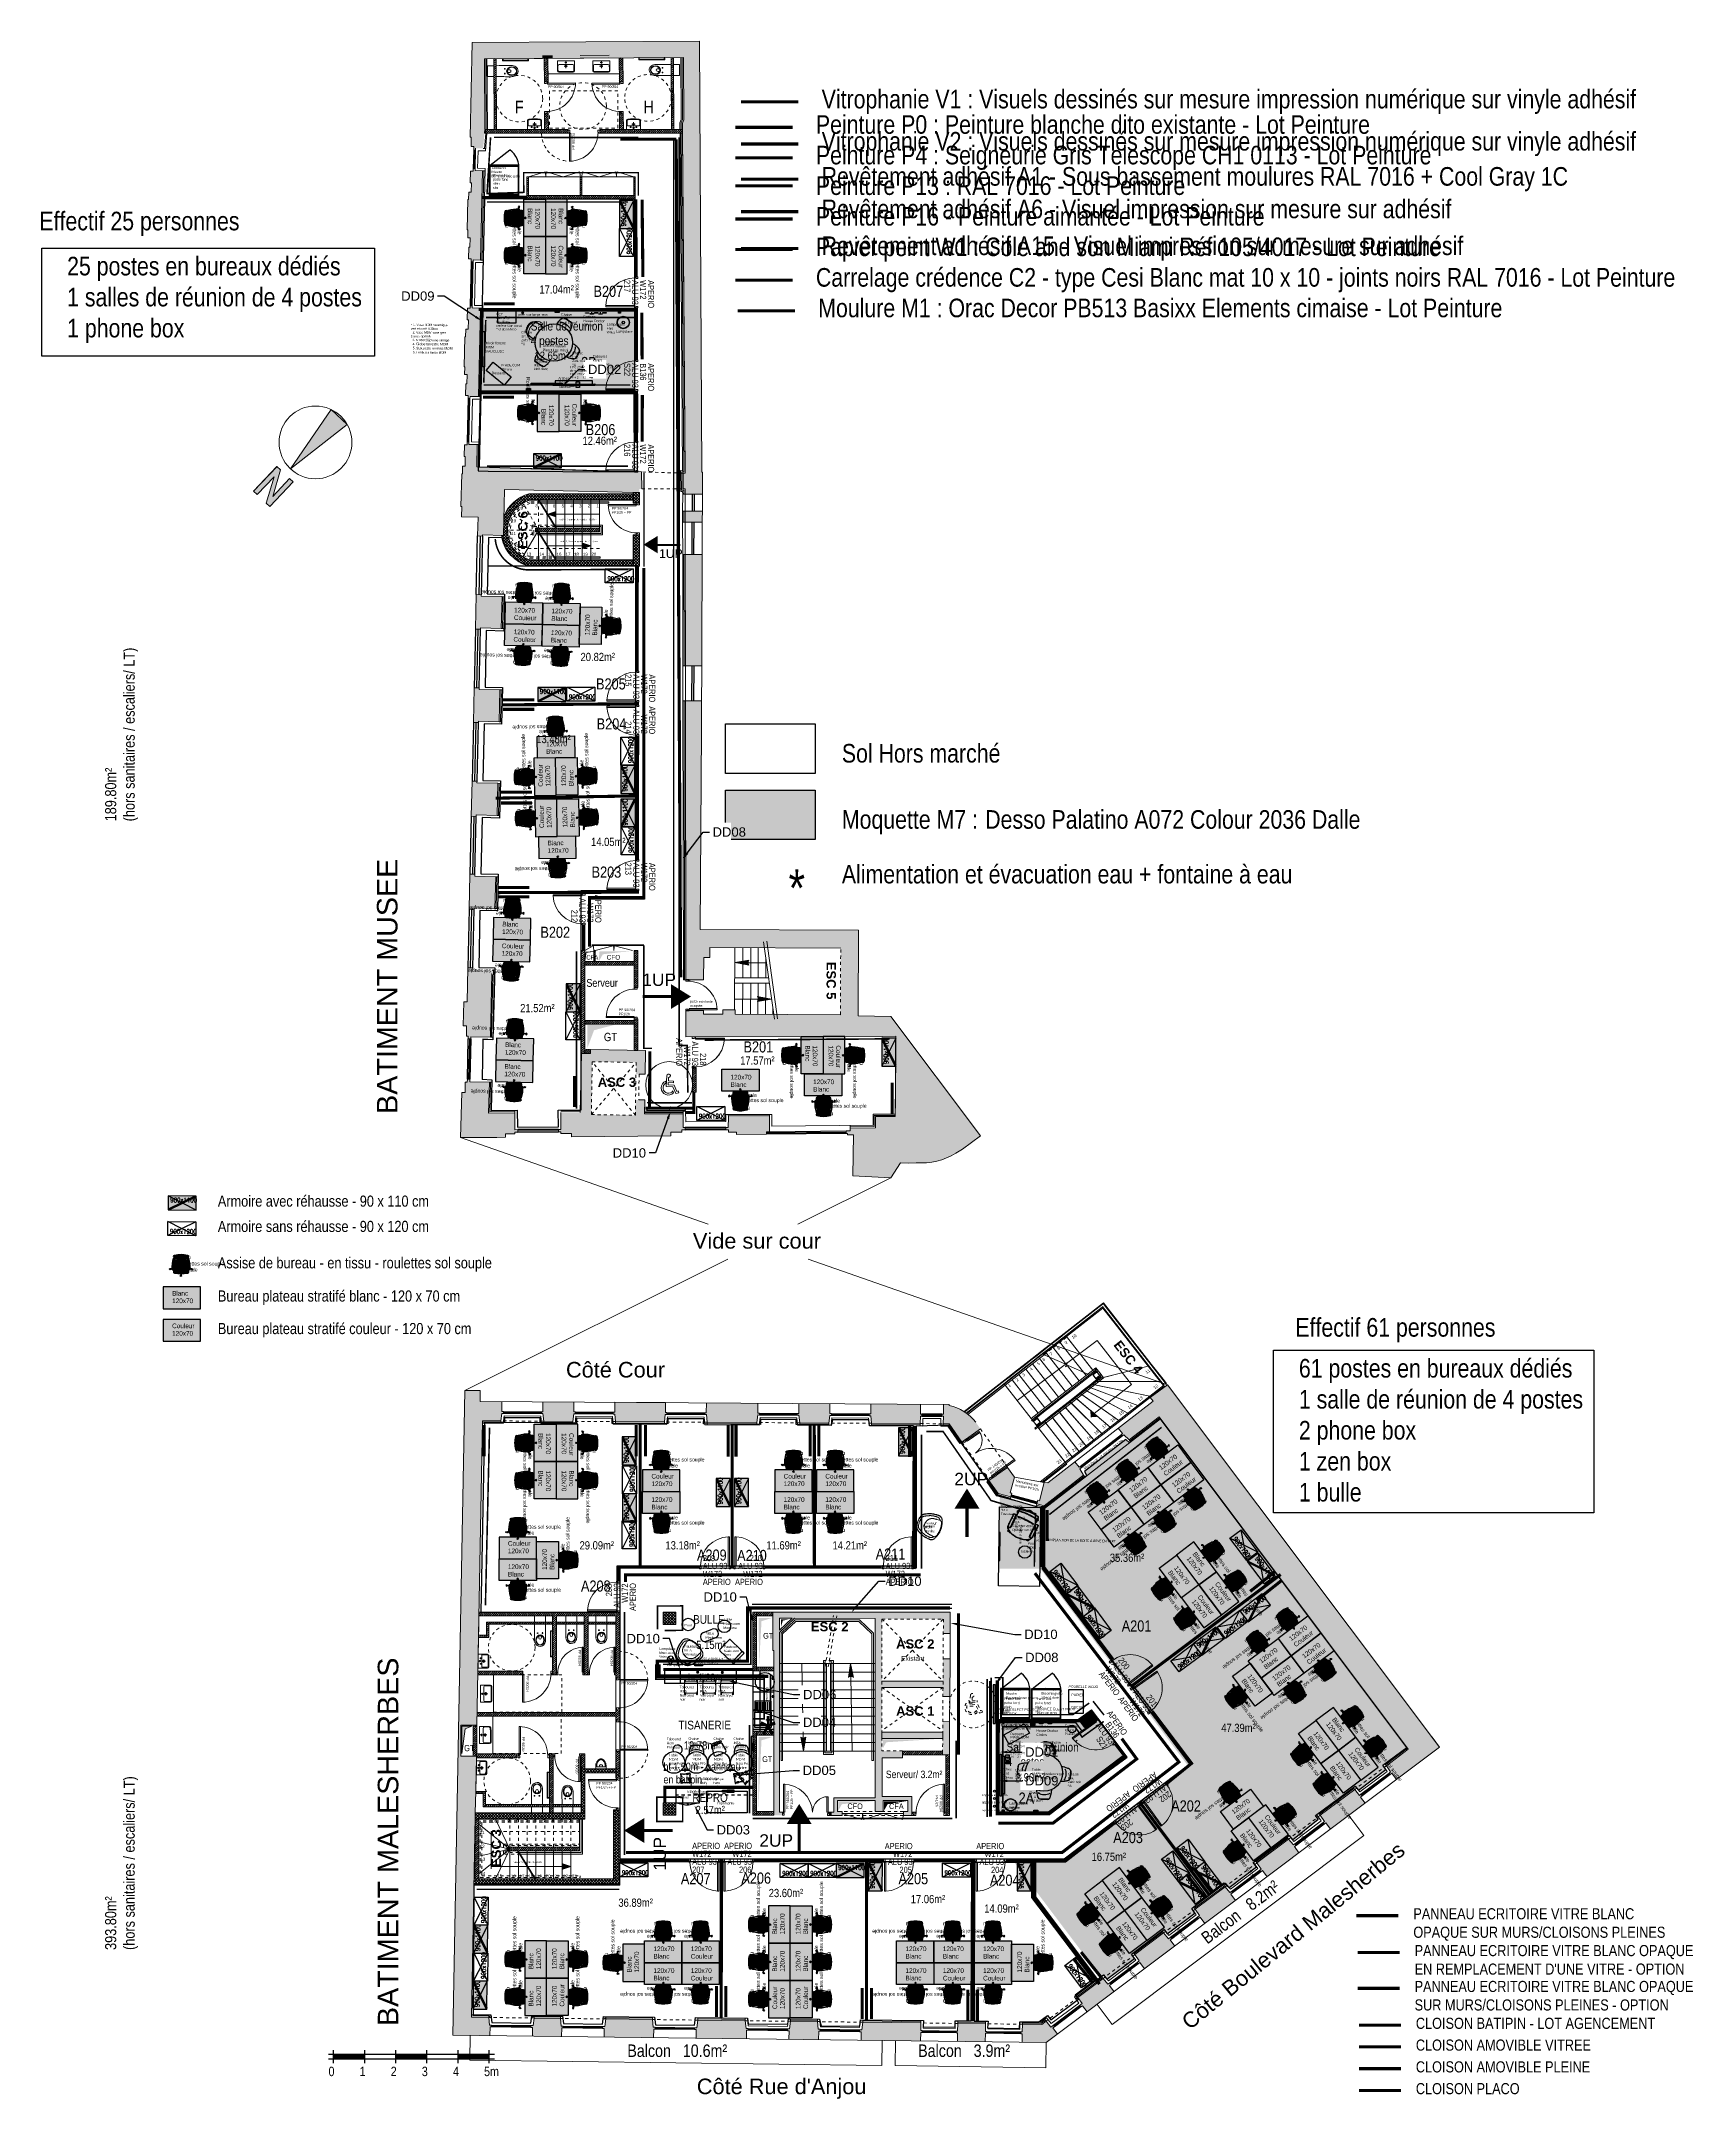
# Model space of a CAD drawing. Extents: x -29.7 to 23.3, y -8.6 to 57.6.
import ezdxf
from ezdxf import colors
from ezdxf.entities.mleader import LeaderData, LeaderLine
from ezdxf.enums import TextEntityAlignment as Align
from ezdxf.math import Vec2, Vec3

# ---------------------------------------------------------------- set-up
doc = ezdxf.new("R2010")
doc.units = 0
doc.header["$LTSCALE"] = 0.001
for name, pattern in [('92CRH-CVH 01 Structure_Diff$0$CACHE', [0.375, 0.25, -0.125]), ('ACAD_ISO02W100', [15, 12, -3]), ('AXES2', [28.575, 19.05, -3.175, 3.175, -3.175]), ('CACHE', [0.375, 0.25, -0.125]), ('CACHE2', [4.7625, 3.175, -1.5875]), ('CONTINU', [0]), ('DASHED', [0.75, 0.5, -0.25]), ('HIDDEN', [9.525, 6.35, -3.175]), ('HIDDEN2', [0.1875, 0.125, -0.0625]), ('Tiret', [2.5, 1.25, -1.25])]:
    doc.linetypes.add(name, pattern=pattern)
doc.layers.get('0').update_dxf_attribs({"lineweight": 5})
for name, color, linetype in [('00-SECURITE UP', 12, 'Continuous'), ('01-FAC_CHASSIS EXI', 4, 'Continuous'), ('01-STR_MACONNERIE_HACH', 252, 'Continuous'), ('02-PORTE', 4, 'Continuous'), ('04-MICRO-ZONNING', 1, 'Continuous'), ('_ANNO-CONCEPT-T', 7, 'Continuous'), ('A-Etiq_Mob', 7, 'Continuous'), ('A-Etiquettes', 7, 'Continuous'), ('A-legende', 7, 'Continuous'), ('A-mobilier', 252, 'Continuous'), ('A-MobilierAQ', 7, 'Continuous'), ('A-num pièce', 1, 'Continuous'), ('A-texte', 7, 'Continuous'), ('Exit- Etiquette-incendie', 1, 'Continuous')]:
    doc.layers.add(name, color=color, linetype=linetype)
for name, color, linetype, lineweight in [('02-CL HACH PLATRE', 6, 'Continuous', 5), ('02-CLOISON_HACH MACONNERIE', 6, 'Continuous', 5), ('02-ISOLATION', 6, 'ISOLATION', 5), ('A-portes', 7, 'Continuous', 9), ('Cloison', 6, 'Continuous', 30), ('TEXTE', 7, 'Continuous', 18)]:
    doc.layers.add(name, color=color, linetype=linetype, lineweight=lineweight)
for name, color, linetype, true_color in [('04-MOBILIER', 1, 'Continuous', 0xff0000), ('A-cote', 7, 'Continuous', 0x425746), ('A-Détails', 7, 'Continuous', 0x00a500), ('A-MOQUETTE', 7, 'Continuous', 0xe5ecff), ('A-placo', 30, 'Continuous', 0xff7f00), ('A-signalétique', 7, 'Continuous', 0x666666), ('A-vitré', 7, 'Continuous', 0x61becc), ('CONST MOB', 40, 'Continuous', 0xffbf00), ('couleur siege', 1, 'Continuous', 0xff0000), ('Coupe', 1, 'Continuous', 0xff0000), ('Exit- 04-ZON-PLATEAU DE BUREAU', 7, 'Continuous', 0xffc20a), ('SA-ELEVATION', 2, 'Continuous', 0xffff00)]:
    doc.layers.add(name, color=color, linetype=linetype, true_color=true_color)
doc.layers.add('A-projet', color=7, linetype='Continuous', lineweight=5, true_color=0x5b6280)
doc.layers.add('plafond', color=5, linetype='Continuous', lineweight=25, true_color=0x0000ff)
doc.layers.get('CONST MOB').off()
doc.styles.add('ARIAL', font='arial.ttf')
doc.styles.add('COTE 100', font='arial.ttf', dxfattribs={"height": 0.15})
doc.styles.add('RENS', font='arial.ttf', dxfattribs={"width": 0.999})
doc.styles.add('ROMAND', font='romand__.ttf', dxfattribs={"width": 0.7})
doc.styles.get("Standard").update_dxf_attribs({"font": 'ARIALN.TTF'})
doc.styles.add('verdana', font='swissc.ttf')
doc.styles.add('Y_TXT_COT', font='arial.ttf', dxfattribs={"height": 0.2})
doc.linetypes.add('ISOLATION', pattern='A,0.00254,-2.54,[134,ltypeshp.shx,S=2.54,R=0,X=-2.54,Y=0],-5.08,[134,ltypeshp.shx,S=2.54,R=180,X=2.54,Y=0],-2.54', length=10.16254)
pattern_1 = [(45, (-0.000106, 1.5e-05), (-0.03367596, 0.03367596), [])]
pattern_2 = [(45, (-0.12, -8e-05), (-0.03367596, 0.03367596), [])]
pattern_3 = [(45, (11.638694, 59.212855), (-0.04490128, 0.04490128), []), (135, (11.638694, 59.212855), (-0.04490128, -0.04490128), [])]

# ---------------------------------------------------------------- blocks, each defined once
blk = doc.blocks.new('echelle')
for p, q in [((0, 0.15), (5.335, 0.15)), ((0, 0), (5.335, 0)), ((0.152, 0.284), (0.152, -0.142)), ((1.152, 0.284), (1.152, -0.142)), ((2.152, 0.284), (2.152, -0.142)), ((3.152, 0.284), (3.152, -0.142)), ((4.152, 0.284), (4.152, -0.142)), ((5.152, 0.284), (5.152, -0.142))]:
    blk.add_line(p, q)
at = {"const_width": 0.15}
for points in [[(0.152, 0.071), (1.152, 0.071)], [(2.152, 0.071), (3.152, 0.071)], [(4.152, 0.071), (5.152, 0.071)]]:
    blk.add_lwpolyline(points, dxfattribs=at)
for s, height, p in [('0', 0.3, (0, -0.553)), ('1', 0.3, (1, -0.553)), ('2', 0.3, (2, -0.553)), ('3', 0.3, (3, -0.553)), ('4', 0.3, (4, -0.553)), ('5m', 0.2997, (5, -0.553))]:
    blk.add_text(s, height=height).set_placement(p)
blk = doc.blocks.new('P_93100')
for p, q in [((0.425, 0.93), (0.465, 0.93)), ((0.425, 0), (0.425, 0.93)), ((0.465, 0), (0.465, 0.93)), ((-0.5, -0.1), (-0.5, 0)), ((-0.5, 0), (-0.465, 0)), ((-0.465, 0), (-0.465, -0.04)), ((0.425, 0), (0.465, 0)), ((0.465, 0), (0.465, -0.04)), ((0.5, 0), (0.465, 0)), ((0.5, -0.1), (0.5, 0)), ((-0.45, -0.1), (-0.5, -0.1)), ((-0.465, -0.04), (-0.45, -0.04)), ((-0.45, -0.04), (-0.45, -0.1)), ((0.465, -0.04), (0.45, -0.04)), ((0.45, -0.04), (0.45, -0.1)), ((0.45, -0.1), (0.5, -0.1))]:
    blk.add_line(p, q)
blk.add_arc((0.465, 0), 0.931, 92.46282, 180)
blk = doc.blocks.new('chaise')
at = {"layer": 'A-mobilier', "ltscale": 0.1, "true_color": 0xc7c8ca}
h = blk.add_hatch(color=9, dxfattribs=at)
h.dxf.hatch_style = 1
h.paths.add_polyline_path([(0.272, 0.456, 0.30076), (0.236, 0.489, 0.043342), (0.008, 0.509, 0.043342), (-0.219, 0.489, 0.300759), (-0.255, 0.456, 0.09791), (-0.223, 0.027, 0.292085), (-0.207, 0.013, 0.040929), (0.008, -0.005, 0.040929), (0.223, 0.013, 0.292085), (0.239, 0.027, 0.09791)])
h.paths.add_polyline_path([(0.159, -0.024, 0.015765), (0.008, -0.018, 0.016739), (-0.152, -0.025), (-0.19, -0.069), (-0.218, -0.103, 0.040824), (-0.213, -0.142, 0.054873), (0.008, -0.167, 0.054873), (0.23, -0.142, 0.02252), (0.233, -0.121), (0.219, -0.101)])
h.paths.add_polyline_path([(0.191, -0.026, 0.003373), (0.159, -0.024), (0.219, -0.101), (0.233, -0.121, 0.02535), (0.235, -0.097)])
h.paths.add_polyline_path([(0.226, -0.03, 0.0036), (0.191, -0.026), (0.235, -0.097, 0.0714)])
h.paths.add_polyline_path([(-0.152, -0.025, 0.003505), (-0.185, -0.027), (-0.196, -0.043), (-0.217, -0.075, 0.030269), (-0.218, -0.103), (-0.19, -0.069)])
h.paths.add_polyline_path([(-0.185, -0.027, 0.002494), (-0.209, -0.03, 0.048116), (-0.217, -0.075), (-0.196, -0.043)], flags=17)
at = {"layer": 'A-mobilier'}
for p, q in [((-0.374, 0.349), (-0.308, 0.33)), ((-0.308, 0.308), (-0.363, 0.33)), ((-0.292, 0.326), (-0.283, 0.323)), ((-0.262, 0.365), (-0.287, 0.365)), ((-0.263, 0.345), (-0.272, 0.345)), ((0.004, 0.509), (0.006, 0.543)), ((0.022, 0.558), (0.023, 0.509)), ((0.279, 0.365), (0.303, 0.365)), ((0.279, 0.345), (0.288, 0.345)), ((0.279, 0.31), (0.309, 0.317)), ((0.309, 0.293), (0.279, 0.282)), ((0.324, 0.32), (0.378, 0.334)), ((0.398, 0.325), (0.324, 0.298)), ((-0.242, -0.066), (-0.241, -0.066)), ((-0.19, -0.069), (-0.219, -0.105)), ((-0.217, -0.075), (-0.196, -0.043)), ((0.233, -0.121), (0.219, -0.101)), ((0.258, -0.066), (0.257, -0.066))]:
    blk.add_line(p, q, dxfattribs=at)
at = {"layer": 'A-mobilier', "linetype": 'HIDDEN'}
for p, q in [((-0.263, 0.29), (-0.293, 0.302)), ((-0.283, 0.323), (-0.263, 0.317)), ((-0.196, -0.043), (-0.185, -0.027)), ((-0.152, -0.025), (-0.19, -0.069)), ((0.219, -0.101), (0.159, -0.024)), ((0.191, -0.026), (0.235, -0.097))]:
    blk.add_line(p, q, dxfattribs=at)
at = {"layer": 'A-mobilier'}
for points in [[(-0.398, 0.31), (-0.363, 0.331), (-0.383, 0.366), (-0.418, 0.345)], [(-0.024, 0.57), (0.006, 0.543), (0.034, 0.572), (0.003, 0.6)], [(0.395, 0.371), (0.378, 0.334), (0.415, 0.317), (0.432, 0.354)]]:
    blk.add_lwpolyline(points, close=True, dxfattribs=at)
for points in [[(-0.243, -0.109), (-0.259, -0.113), (-0.25, -0.153), (-0.237, -0.15)], [(0.255, -0.145), (0.275, -0.147), (0.28, -0.107), (0.259, -0.105)]]:
    blk.add_lwpolyline(points, dxfattribs=at)
for centre, radius, start, end in [((1.039, 0.304), 1.347, 178.21972, 195.28216), ((-0.287, 0.345), 0.02, 90, 178.21972), ((0.842, 0.272), 1.135, 177.27806, 195.5028), ((-0.272, 0.325), 0.02, 90, 177.27806), ((0.845, 0.323), 1.108, 173.12775, 195.49585), ((0.845, 0.323), 1.103, 173.73867, 195.3268), ((-0.212, 0.445), 0.0447, 99.9272, 166.88346), ((-0.203, 0.434), 0.0495, 115.9014, 169.32984), ((-0.207, -0.008), 0.02, 80.75547, 159.0187), ((-0.019, -0.687), 1.184, 88.70463, 100.02355), ((-0.204, 0.032), 0.02, 195.49585, 260.6251), ((0.02, -0.095), 0.243, 156.87025, 192.22581), ((0.008, -0.811), 1.32, 89.99999, 99.92701), ((-0.2, 0.037), 0.02, 195.3268, 260.76651), ((0.008, 1.315), 1.32, 260.6251, 270.00001), ((-0.186, -0.008), 0.02, 114.77846, 159.0187), ((0.008, 1.315), 1.315, 260.76651, 270.00001), ((0.008, -0.811), 1.32, 80.07299, 90.00001), ((0.035, -0.687), 1.184, 79.97645, 91.29537), ((0.008, 1.315), 1.315, 269.99999, 279.23349), ((0.008, 1.315), 1.32, 269.99999, 279.3749), ((0.202, -0.008), 0.02, 20.9813, 65.22154), ((0.216, 0.037), 0.02, 279.23349, 344.6732), ((0.223, -0.008), 0.02, 20.9813, 99.24453), ((-0.003, -0.095), 0.243, 347.77419, 23.12975), ((0.22, 0.032), 0.02, 279.3749, 344.50415), ((-0.829, 0.323), 1.103, 344.6732, 6.26133), ((0.228, 0.445), 0.0447, 13.11654, 80.0728), ((-0.829, 0.323), 1.108, 344.50415, 6.87225), ((0.219, 0.434), 0.0495, 10.67016, 64.0986), ((-0.826, 0.272), 1.135, 344.4972, 2.72194), ((-1.023, 0.304), 1.347, 344.71784, 1.78028), ((0.288, 0.325), 0.02, 2.72194, 90), ((0.303, 0.345), 0.02, 1.78028, 90), ((-0.241, -0.046), 0.02, 195.28216, 270), ((-0.233, -0.026), 0.02, 195.5028, 252.72935), ((0.02, -0.095), 0.263, 159.0187, 193.9621), ((-0.22, -0.145), 0.02, 218.58905, 257.03355), ((0.01, 0.853), 1.044, 257.03355, 269.90038), ((0.02, -0.095), 0.238, 164.15559, 191.46034), ((0.01, 0.853), 1.024, 257.15462, 269.89843), ((0.031, -2.412), 2.399, 90.53628, 95.82876), ((0.01, 0.853), 1.019, 257.33463, 269.89793), ((0.031, -2.412), 2.394, 90.5374, 95.7482), ((-0.014, -2.412), 2.399, 84.17124, 89.46372), ((-0.014, -2.412), 2.394, 84.2518, 89.4626), ((0.006, 0.853), 1.019, 270.10207, 282.66537), ((0.006, 0.853), 1.024, 270.10157, 282.84538), ((0.006, 0.853), 1.044, 270.09962, 282.96645), ((-0.003, -0.095), 0.238, 348.53966, 15.84441), ((0.236, -0.145), 0.02, 282.96645, 321.41095), ((-0.003, -0.095), 0.263, 346.0379, 20.9813), ((0.249, -0.026), 0.02, 287.27065, 344.4972), ((0.257, -0.046), 0.02, 270, 344.71784)]:
    blk.add_arc(centre, radius, start, end, dxfattribs=at)
blk = doc.blocks.new('SiègeT1')
at = {"layer": 'couleur siege', "true_color": 0x8a6689}
for points in [[(-0.208, -0.236), (-0.225, -0.22), (-0.234, -0.197), (-0.236, -0.14), (-0.238, -0.076), (-0.234, -0.012), (-0.228, 0.045), (-0.218, 0.102), (-0.211, 0.132), (-0.201, 0.169), (-0.197, 0.177), (-0.184, 0.18), (-0.12, 0.188), (-0.049, 0.193), (0.009, 0.195), (0.077, 0.193), (0.132, 0.188), (0.169, 0.183), (0.191, 0.179), (0.199, 0.177), (0.204, 0.173), (0.207, 0.164), (0.219, 0.115), (0.231, 0.045), (0.237, -0.005), (0.241, -0.063), (0.241, -0.105), (0.24, -0.159), (0.236, -0.197), (0.235, -0.21), (0.229, -0.22), (0.222, -0.229), (0.213, -0.234), (0.207, -0.236), (0.175, -0.242), (0.114, -0.248), (0.051, -0.251), (-0.05, -0.252), (-0.126, -0.247), (-0.191, -0.238)], [(-0.194, 0.224), (-0.077, 0.21), (0.039, 0.212), (0.155, 0.217), (0.198, 0.222), (0.203, 0.244), (0.204, 0.282), (0.201, 0.321), (0.123, 0.338), (0.039, 0.343), (-0.023, 0.345), (-0.098, 0.338), (-0.149, 0.331), (-0.196, 0.322), (-0.202, 0.3), (-0.201, 0.265)]]:
    blk.add_hatch(color=8, dxfattribs=at).paths.add_polyline_path(points)
at = {"extrusion": (0, 0, -1), "xscale": 0.8999999999999986, "yscale": 0.8999999999999986, "zscale": -0.9, "rotation": 180}
blk.add_blockref('chaise', (0.005, 0.195), dxfattribs=at)
at = {"layer": 'A-Etiq_Mob', "style": 'ROMAND', "width": 0.7}
for tag, p in [('PIETEMENT', (-0.091, -0.031)), ('FINITION', (-0.079, 0.177)), ('COULEUR', (-0.104, -0.424)), ('ASSISE', (-0.088, -0.224))]:
    blk.add_attdef(tag, p, '', height=0.15, dxfattribs=at)
blk = doc.blocks.new('Poste127Couleur')
at = {"transparency": 33554582}
h = blk.add_hatch(color=256, dxfattribs=at)
h.dxf.hatch_style = 1
h.set_gradient(color1=(169, 83, 160), color2=(255, 246, 230), tint=1, name='CURVED')
h.paths.add_polyline_path([(0, 0.703), (0, 0.003), (1.2, 0.003), (1.2, 0.703)])
blk.add_lwpolyline([(0, 0.7), (0, 0), (1.2, 0), (1.2, 0.7)], close=True)
at = {"layer": 'A-Etiq_Mob'}
for tag, p in [('STRATIFIE', (0.284, 0.421)), ('DIM', (0.284, 0.18))]:
    blk.add_attdef(tag, p, '', height=0.15, dxfattribs=at)
blk = doc.blocks.new('Poste127')
at = {"transparency": 33554582}
h = blk.add_hatch(color=256, dxfattribs=at)
h.dxf.hatch_style = 1
h.set_gradient(color1=(199, 200, 202), color2=(255, 246, 230), tint=1, name='CURVED')
h.paths.add_polyline_path([(0, 0.7), (0, 0), (1.2, 0), (1.2, 0.7)])
blk.add_lwpolyline([(0, 0.7), (0, 0), (1.2, 0), (1.2, 0.7)], close=True)
at = {"layer": 'A-Etiq_Mob'}
for tag, p in [('FINITION', (0.284, 0.421)), ('DIM', (0.284, 0.18))]:
    blk.add_attdef(tag, p, '', height=0.15, dxfattribs=at)
blk = doc.blocks.new('A$C35293CD7')
at = {"extrusion": (0, 0, -1)}
h = blk.add_hatch(color=256, dxfattribs=at)
h.dxf.hatch_style = 1
h.paths.add_polyline_path([(-2.951, 5.413), (-3.389, 4.87), (-1.396, 3.703)])
h = blk.add_hatch(color=256, dxfattribs=at)
h.dxf.hatch_style = 1
h.paths.add_polyline_path([(-1.333, 3.387), (-1.428, 3.269), (-0.577, 2.585), (-0.48, 2.706), (-0.84, 3.516), (-0.226, 3.023), (-0.128, 3.144), (-0.978, 3.827), (-1.076, 3.706), (-1.076, 3.705), (-0.716, 2.897), (-1.331, 3.39), (-1.428, 3.269)])
for p, q in [((1.396, 3.703), (2.951, 5.413)), ((3.389, 4.87), (2.951, 5.413)), ((1.396, 3.703), (3.389, 4.87)), ((0.128, 3.144), (0.979, 3.828)), ((0.48, 2.707), (0.84, 3.516)), ((0.978, 3.828), (1.076, 3.706)), ((0.226, 3.023), (0.128, 3.144)), ((1.428, 3.269), (0.577, 2.585))]:
    blk.add_line(p, q, dxfattribs=at)
for points in [[(-2.951, 5.413), (-3.389, 4.87), (-1.396, 3.703), (-2.951, 5.413)], [(-1.333, 3.387), (-1.428, 3.269), (-0.577, 2.585), (-0.48, 2.706), (-0.84, 3.516), (-0.226, 3.023), (-0.128, 3.144), (-0.978, 3.827), (-1.076, 3.706), (-1.076, 3.705), (-1.076, 3.705), (-0.716, 2.897), (-1.331, 3.39), (-1.428, 3.269)]]:
    blk.add_lwpolyline(points, close=True, dxfattribs=at)
blk.add_circle((-2.308, 4.435), 1.17, dxfattribs=at)
blk = doc.blocks.new('BLOC_ATT_RENS_100')
at = {"flags": 8}
for tag, p, height in [('TITRE', (-0.416, 0.675), 0.21), ('N°', (-0.416, 0.973), 0.25), ('SURF', (-0.416, 0.373), 0.15), ('EFFECTIF', (-0.416, 0.073), 0.15), ('HSP', (-0.416, -0.236), 0.15), ('REV.SOL', (-0.416, -0.526), 0.15), ('REV.MUR', (-0.416, -0.826), 0.15), ('PLAF', (-0.416, -1.126), 0.15)]:
    blk.add_attdef(tag, p, '', height=height, dxfattribs=at)
at = {"layer": 'Exit- Etiquette-incendie', "flags": 8}
for tag, p in [('EFFECTIF.MAX', (-0.416, -1.414)), ('SURF.PROG', (-0.416, -1.648))]:
    blk.add_attdef(tag, p, '', height=0.15, dxfattribs=at)
blk = doc.blocks.new('WC hand 2')
at = {"linetype": 'Continuous'}
for points, knots in [([(-101.887, 114.244), (-101.887, 114.244), (-101.889, 114.431), (-101.89, 114.537), (-101.889, 114.643)], [0.1428571, 0.1428571, 0.1428571, 0.1428571, 0.1428572, 0.2857143, 0.2857143, 0.2857143, 0.2857143]), ([(-101.711, 114.824), (-101.635, 114.824), (-101.574, 114.75), (-101.574, 114.659), (-101.574, 114.659), (-101.574, 114.568), (-101.635, 114.494), (-101.711, 114.494), (-101.711, 114.494), (-101.786, 114.494), (-101.847, 114.568), (-101.847, 114.659), (-101.847, 114.659), (-101.847, 114.75), (-101.786, 114.824), (-101.711, 114.824)], [0, 0, 0, 0, 0.25, 0.25, 0.25, 0.25, 0.5, 0.5, 0.5, 0.5, 0.75, 0.75, 0.75, 0.75, 1, 1, 1, 1]), ([(-101.711, 114.812), (-101.643, 114.812), (-101.588, 114.745), (-101.588, 114.664), (-101.588, 114.664), (-101.588, 114.582), (-101.643, 114.516), (-101.711, 114.516), (-101.711, 114.516), (-101.778, 114.516), (-101.833, 114.582), (-101.833, 114.664), (-101.833, 114.664), (-101.833, 114.745), (-101.778, 114.812), (-101.711, 114.812)], [0, 0, 0, 0, 0.25, 0.25, 0.25, 0.25, 0.5, 0.5, 0.5, 0.5, 0.75, 0.75, 0.75, 0.75, 1, 1, 1, 1]), ([(-101.788, 114.442), (-101.784, 114.442), (-101.781, 114.438), (-101.781, 114.434), (-101.781, 114.434), (-101.781, 114.43), (-101.784, 114.427), (-101.788, 114.427), (-101.788, 114.427), (-101.792, 114.427), (-101.796, 114.43), (-101.796, 114.434), (-101.796, 114.434), (-101.796, 114.438), (-101.792, 114.442), (-101.788, 114.442)], [0, 0, 0, 0, 0.25, 0.25, 0.25, 0.25, 0.5, 0.5, 0.5, 0.5, 0.75, 0.75, 0.75, 0.75, 1, 1, 1, 1]), ([(-101.666, 114.544), (-101.666, 114.539), (-101.669, 114.535), (-101.672, 114.533), (-101.672, 114.533), (-101.684, 114.528), (-101.697, 114.525), (-101.71, 114.525), (-101.71, 114.525), (-101.724, 114.525), (-101.737, 114.528), (-101.749, 114.533), (-101.749, 114.533), (-101.753, 114.535), (-101.755, 114.54), (-101.755, 114.544), (-101.755, 114.544), (-101.754, 114.576), (-101.757, 114.635), (-101.711, 114.635), (-101.711, 114.635), (-101.665, 114.634), (-101.667, 114.578), (-101.666, 114.544)], [0, 0, 0, 0, 0.166667, 0.166667, 0.166667, 0.166667, 0.333333, 0.333333, 0.333333, 0.333333, 0.5, 0.5, 0.5, 0.5, 0.666667, 0.666667, 0.666667, 0.666667, 0.833333, 0.833333, 0.833333, 0.833333, 1, 1, 1, 1]), ([(-101.711, 114.864), (-101.711, 114.864), (-101.638, 114.864), (-101.587, 114.821), (-101.559, 114.766)], [0.5714286, 0.5714286, 0.5714286, 0.5714286, 0.5714286, 0.7142857, 0.7142857, 0.7142857, 0.7142857]), ([(-101.633, 114.442), (-101.629, 114.442), (-101.626, 114.438), (-101.626, 114.434), (-101.626, 114.434), (-101.626, 114.43), (-101.629, 114.427), (-101.633, 114.427), (-101.633, 114.427), (-101.637, 114.427), (-101.64, 114.43), (-101.64, 114.434), (-101.64, 114.434), (-101.64, 114.438), (-101.637, 114.442), (-101.633, 114.442)], [0, 0, 0, 0, 0.25, 0.25, 0.25, 0.25, 0.5, 0.5, 0.5, 0.5, 0.75, 0.75, 0.75, 0.75, 1, 1, 1, 1]), ([(-101.559, 114.766), (-101.559, 114.766), (-101.539, 114.727), (-101.532, 114.682), (-101.532, 114.643)], [0.7142857, 0.7142857, 0.7142857, 0.7142857, 0.7142857, 0.8571429, 0.8571429, 0.8571429, 0.8571429]), ([(-101.532, 114.643), (-101.532, 114.643), (-101.531, 114.537), (-101.533, 114.43), (-101.535, 114.244)], [0.8571429, 0.8571429, 0.8571429, 0.8571429, 0.8571429, 1, 1, 1, 1])]:
    blk.add_open_spline(points, degree=3, knots=knots, dxfattribs=at)
for points in [[(-101.889, 114.643), (-101.888, 114.691), (-101.877, 114.748), (-101.846, 114.791)], [(-101.846, 114.791), (-101.815, 114.833), (-101.772, 114.864), (-101.711, 114.864)], [(-101.535, 114.244), (-101.535, 114.244), (-101.887, 114.244), (-101.887, 114.244)]]:
    blk.add_open_spline(points, degree=3, dxfattribs=at)
at = {"linetype": 'DASHED'}
for points in [[(-101.809, 114.434), (-101.809, 114.434), (-101.763, 114.434), (-101.763, 114.434)], [(-101.788, 114.456), (-101.788, 114.456), (-101.788, 114.412), (-101.788, 114.412)], [(-101.654, 114.434), (-101.654, 114.434), (-101.607, 114.434), (-101.607, 114.434)], [(-101.633, 114.456), (-101.633, 114.456), (-101.633, 114.413), (-101.633, 114.413)]]:
    blk.add_open_spline(points, degree=3, dxfattribs=at)
blk = doc.blocks.new('WC HF')
blk.add_lwpolyline([(-0.175, 0.035), (-0.175, 0.235), (0.175, 0.235), (0.175, 0.035), (-0.175, 0.035)])
at = {"rotation": 180.0036056120651}
blk.add_blockref('WC hand 2', (-101.718, 114.203), dxfattribs=at)
blk = doc.blocks.new('wc PMR')
for points in [[(-0.4, 0.241), (-0.4, 0.261), (-0.35, 0.261), (-0.35, 1.061), (-0.4, 1.061), (-0.4, 1.081), (-0.33, 1.081), (-0.33, 0.241), (-0.4, 0.241)], [(0.175, -0.035), (0.175, -0.235), (-0.175, -0.235), (-0.175, -0.035), (0.175, -0.035)]]:
    blk.add_lwpolyline(points)
for points in [[(-0.178, 0.524), (-0.178, 0.572), (-0.167, 0.629), (-0.136, 0.672)], [(-0.136, 0.672), (-0.105, 0.714), (-0.061, 0.745), (0, 0.745)], [(0.175, 0.035), (0.175, 0.035), (-0.175, 0.035), (-0.175, 0.035)], [(-0.098, 0.315), (-0.098, 0.315), (-0.052, 0.315), (-0.052, 0.315)], [(-0.078, 0.337), (-0.078, 0.337), (-0.078, 0.293), (-0.078, 0.293)], [(0.057, 0.315), (0.057, 0.315), (0.103, 0.315), (0.103, 0.315)], [(0.077, 0.337), (0.077, 0.337), (0.077, 0.294), (0.077, 0.294)]]:
    blk.add_open_spline(points, degree=3)
for points, knots in [([(0, 0.704), (0.075, 0.704), (0.136, 0.631), (0.136, 0.54), (0.136, 0.54), (0.136, 0.449), (0.075, 0.375), (0, 0.375), (0, 0.375), (-0.076, 0.375), (-0.137, 0.449), (-0.137, 0.54), (-0.137, 0.54), (-0.137, 0.631), (-0.076, 0.704), (0, 0.704)], [0, 0, 0, 0, 0.25, 0.25, 0.25, 0.25, 0.5, 0.5, 0.5, 0.5, 0.75, 0.75, 0.75, 0.75, 1, 1, 1, 1]), ([(0, 0.692), (0.068, 0.692), (0.123, 0.626), (0.123, 0.545), (0.123, 0.545), (0.123, 0.463), (0.068, 0.397), (0, 0.397), (0, 0.397), (-0.068, 0.397), (-0.123, 0.463), (-0.123, 0.545), (-0.123, 0.545), (-0.123, 0.626), (-0.068, 0.692), (0, 0.692)], [0, 0, 0, 0, 0.25, 0.25, 0.25, 0.25, 0.5, 0.5, 0.5, 0.5, 0.75, 0.75, 0.75, 0.75, 1, 1, 1, 1]), ([(0, 0.745), (0, 0.745), (0.072, 0.745), (0.123, 0.702), (0.152, 0.647)], [0.5714286, 0.5714286, 0.5714286, 0.5714286, 0.5714286, 0.7142857, 0.7142857, 0.7142857, 0.7142857]), ([(-0.175, 0.035), (-0.175, 0.035), (-0.179, 0.311), (-0.179, 0.418), (-0.178, 0.524)], [0.1428571, 0.1428571, 0.1428571, 0.1428571, 0.1428572, 0.2857143, 0.2857143, 0.2857143, 0.2857143]), ([(-0.078, 0.322), (-0.074, 0.322), (-0.07, 0.319), (-0.07, 0.315), (-0.07, 0.315), (-0.07, 0.311), (-0.074, 0.307), (-0.078, 0.307), (-0.078, 0.307), (-0.082, 0.307), (-0.085, 0.311), (-0.085, 0.315), (-0.085, 0.315), (-0.085, 0.319), (-0.082, 0.322), (-0.078, 0.322)], [0, 0, 0, 0, 0.25, 0.25, 0.25, 0.25, 0.5, 0.5, 0.5, 0.5, 0.75, 0.75, 0.75, 0.75, 1, 1, 1, 1]), ([(0.045, 0.424), (0.045, 0.42), (0.042, 0.415), (0.038, 0.414), (0.038, 0.414), (0.026, 0.409), (0.013, 0.406), (0, 0.406), (0, 0.406), (-0.013, 0.406), (-0.026, 0.409), (-0.038, 0.414), (-0.038, 0.414), (-0.042, 0.415), (-0.045, 0.42), (-0.045, 0.425), (-0.045, 0.425), (-0.043, 0.457), (-0.046, 0.515), (0, 0.515), (0, 0.515), (0.046, 0.515), (0.044, 0.459), (0.045, 0.424)], [0, 0, 0, 0, 0.166667, 0.166667, 0.166667, 0.166667, 0.333333, 0.333333, 0.333333, 0.333333, 0.5, 0.5, 0.5, 0.5, 0.666667, 0.666667, 0.666667, 0.666667, 0.833333, 0.833333, 0.833333, 0.833333, 1, 1, 1, 1]), ([(0.077, 0.322), (0.082, 0.322), (0.085, 0.319), (0.085, 0.315), (0.085, 0.315), (0.085, 0.311), (0.082, 0.307), (0.077, 0.307), (0.077, 0.307), (0.073, 0.307), (0.07, 0.311), (0.07, 0.315), (0.07, 0.315), (0.07, 0.319), (0.073, 0.322), (0.077, 0.322)], [0, 0, 0, 0, 0.25, 0.25, 0.25, 0.25, 0.5, 0.5, 0.5, 0.5, 0.75, 0.75, 0.75, 0.75, 1, 1, 1, 1]), ([(0.152, 0.647), (0.152, 0.647), (0.171, 0.608), (0.178, 0.563), (0.178, 0.524)], [0.7142857, 0.7142857, 0.7142857, 0.7142857, 0.7142857, 0.8571429, 0.8571429, 0.8571429, 0.8571429]), ([(0.178, 0.524), (0.178, 0.524), (0.179, 0.417), (0.178, 0.311), (0.175, 0.035)], [0.8571429, 0.8571429, 0.8571429, 0.8571429, 0.8571429, 1, 1, 1, 1])]:
    blk.add_open_spline(points, degree=3, knots=knots)
blk = doc.blocks.new('*U23')
at = {"color": 0, "linetype": 'ByBlock', "lineweight": -2}
for p, q in [((-0.059, 0.028), (-0.165, -0.093)), ((0.078, -0.006), (-0.059, 0.028)), ((-0.015, 0.115), (-0.025, 0.075)), ((0.091, 0.046), (-0.025, 0.075)), ((0.101, 0.086), (-0.015, 0.115)), ((0.091, 0.046), (0.078, -0.006)), ((0.101, 0.086), (0.119, 0.159)), ((0.17, 0.19), (0.108, -0.057)), ((0.154, 0.058), (0.143, 0.012)), ((-0.219, -0.108), (-0.192, -0.075)), ((-0.157, -0.149), (-0.219, -0.108)), ((-0.165, -0.093), (-0.192, -0.075)), ((-0.044, -0.019), (-0.157, -0.149)), ((-0.069, -0.111), (-0.1, -0.147)), ((0.108, -0.057), (-0.044, -0.019))]:
    blk.add_line(p, q, dxfattribs=at)
for centre, radius, start, end in [((0.051, -0.074), 0.168, 205.7208, 51.9423), ((0.051, -0.074), 0.126, 197.2374, 43.1014), ((0.129, 0.2), 0.0419, 345.9413, 255.9413)]:
    blk.add_arc(centre, radius, start, end, dxfattribs=at)
blk = doc.blocks.new('PORTE-GA')
at = {"linetype": 'Continuous'}
blk.add_line((0, 0), (-0.29, 0.96), dxfattribs=at)
at = {"color": 0, "linetype": 'ByBlock'}
blk.add_arc((0, 0), 1, 89.9989, 106.7229, dxfattribs=at)
blk = doc.blocks.new('E1147-p.dwg_01')
at = {"lineweight": 0}
for p, q in [((0.15, 0.27), (0.15, -0.27)), ((0.07, -0.39), (0.17, -0.39)), ((0.17, -0.39), (0.27, -0.38)), ((0.27, -0.38), (0.36, -0.37))]:
    blk.add_line(p, q, dxfattribs=at)
blk.add_lwpolyline([(0.36, -0.37), (0.44, -0.35), (0.52, -0.32), (0.58, -0.28), (0.59, -0.27), (0.64, -0.23), (0.69, -0.18), (0.73, -0.12), (0.75, -0.06), (0.76, 0), (0.75, 0.06), (0.73, 0.12), (0.69, 0.18), (0.64, 0.23), (0.59, 0.27), (0.52, 0.32), (0.44, 0.35), (0.36, 0.37), (0.27, 0.38), (0.17, 0.39), (0.07, 0.39), (0, 0.39), (0, -0.39), (0.07, -0.39)], dxfattribs=at)
blk.add_ellipse((0.16, 0), major_axis=(-0.181, 0), ratio=0.728687, start_param=1.570796, end_param=4.712389, dxfattribs=at)
blk.add_open_spline([(0.17, -0.31), (0.21, -0.31), (0.27, -0.31), (0.36, -0.3), (0.44, -0.28), (0.5, -0.25), (0.56, -0.22), (0.61, -0.18), (0.65, -0.14), (0.68, -0.09), (0.7, -0.04), (0.71, 0), (0.7, 0.04), (0.68, 0.09), (0.65, 0.14), (0.61, 0.18), (0.56, 0.22), (0.5, 0.25), (0.44, 0.28), (0.36, 0.3), (0.27, 0.31), (0.2, 0.32), (0.15, 0.3), (0.15, 0.28), (0.15, 0.27)], degree=3, knots=[0, 0, 0, 0, 4.097726, 7.484061, 10.556982, 13.361806, 15.964175, 18.439472, 20.836209, 23.049526, 24.995909, 26.665544, 28.335179, 30.281562, 32.494879, 34.891475, 37.366912, 39.969231, 42.774055, 45.846879, 49.233313, 53.301965, 54.114427, 55.161375, 55.161375, 55.161375, 55.161375], dxfattribs=at)
blk.add_spline([(0.15, -0.27), (0.16, -0.3), (0.17, -0.31)], degree=3, dxfattribs=at)
blk = doc.blocks.new('Xref-R2-2018-11')
h = blk.add_hatch(color=256)
h.dxf.hatch_style = 1
h.paths.add_polyline_path([(-10.737, 35.516), (-10.484, 35.604), (-10.484, 35.428)])
h = blk.add_hatch(color=256)
h.dxf.hatch_style = 1
h.paths.add_polyline_path([(-9.357, 34.496), (-9.61, 34.408), (-9.61, 34.584)])
h = blk.add_hatch(color=256)
h.dxf.hatch_style = 1
h.paths.add_polyline_path([(-9.527, 21.458), (-9.533, 21.154), (-9.497, 21.419), (-9.19, 21.459)])
h = blk.add_hatch(color=256)
h.dxf.hatch_style = 1
h.paths.add_polyline_path([(-9.086, 21.458), (-9.092, 21.154), (-8.97, 21.368), (-8.111, 21.472)])
h = blk.add_hatch(color=256)
h.dxf.hatch_style = 1
h.paths.add_polyline_path([(-4.278, 21.178), (-4.728, 21.1), (-4.279, 21.017), (-4.306, 21.098)])
h = blk.add_hatch(color=256)
h.dxf.hatch_style = 1
h.paths.add_polyline_path([(-3.996, 19.846), (-3.546, 19.924), (-3.995, 20.007), (-3.968, 19.926)])
h = blk.add_hatch(color=256)
h.dxf.hatch_style = 1
h.paths.add_polyline_path([(-9.466, 19.096), (-9.469, 18.354), (-9.254, 18.927), (-8.589, 19.102)])
h = blk.add_hatch(color=256)
h.dxf.hatch_style = 1
h.paths.add_polyline_path([(6.711, 6.704), (6.73, 6.489), (6.828, 6.604)])
h.paths.add_polyline_path([(6.828, 6.604), (6.73, 6.489), (6.945, 6.504)])
h = blk.add_hatch(color=256)
h.dxf.hatch_style = 1
h.paths.add_polyline_path([(-3.964, 0.035), (-3.948, -1.482), (-3.87, -0.067), (-3.518, 0.041)])
h = blk.add_hatch(color=256)
h.dxf.hatch_style = 1
h.paths.add_polyline_path([(-3.247, -0.009), (-3.244, -0.257), (-3.184, -0.049), (-2.967, -0.006)])
h = blk.add_hatch(color=256)
h.dxf.hatch_style = 1
h.paths.add_polyline_path([(-0.918, -1.878), (-1.006, -1.429), (-1.079, -1.88), (-0.999, -1.851)])
h = blk.add_hatch(color=256)
h.dxf.hatch_style = 1
h.paths.add_polyline_path([(-13.507, -3.439), (-13.507, -4.323), (-13.391, -3.529), (-13.18, -3.439)])
h = blk.add_hatch(color=256)
h.dxf.hatch_style = 1
h.paths.add_polyline_path([(-3.965, -3.795), (-3.971, -6.129), (-3.872, -3.897), (-3.519, -3.789)])
h = blk.add_hatch(color=256)
h.dxf.hatch_style = 1
h.paths.add_polyline_path([(-2.607, -3.799), (-2.518, -4.247), (-2.447, -3.796), (-2.526, -3.825)])
h = blk.add_hatch(color=256)
h.dxf.hatch_style = 1
h.paths.add_polyline_path([(0.026, -3.869), (0.02, -4.173), (0.142, -3.959), (1.743, -3.855)])
h = blk.add_hatch(color=256)
h.dxf.hatch_style = 1
h.paths.add_polyline_path([(-1.402, -5.86), (-1.408, -6.165), (-1.286, -5.95), (-0.242, -5.847)])
h = blk.add_hatch(color=256)
h.dxf.hatch_style = 1
h.paths.add_polyline_path([(0.068, -5.861), (0.062, -6.165), (0.184, -5.951), (0.799, -5.848)])
h = blk.add_hatch(color=256)
h.dxf.hatch_style = 1
h.paths.add_polyline_path([(-10, -7.951), (-10.253, -8.039), (-10.253, -7.863)])
at = {"layer": '00-SECURITE UP'}
h = blk.add_hatch(color=256, dxfattribs=at)
h.dxf.hatch_style = 1
h.paths.add_polyline_path([(-7.209, 34.817), (-7.209, 34.537), (-7.209, 34.257), (-7.66, 34.537)])
h = blk.add_hatch(color=256, dxfattribs=at)
h.dxf.hatch_style = 1
h.paths.add_polyline_path([(-6.781, 19.61), (-6.781, 20.01), (-6.781, 20.41), (-6.138, 20.01)])
h = blk.add_hatch(color=256, dxfattribs=at)
h.dxf.hatch_style = 1
h.paths.add_polyline_path([(2.335, 3.553), (2.735, 3.553), (3.135, 3.553), (2.735, 4.196)])
h = blk.add_hatch(color=256, dxfattribs=at)
h.dxf.hatch_style = 1
h.paths.add_polyline_path([(-3.059, -6.586), (-2.659, -6.586), (-2.259, -6.586), (-2.659, -5.942)])
h = blk.add_hatch(color=256, dxfattribs=at)
h.dxf.hatch_style = 1
h.paths.add_polyline_path([(-7.64, -7.195), (-7.64, -6.795), (-7.64, -6.395), (-8.284, -6.795)])
at = {"layer": '01-STR_MACONNERIE_HACH'}
h = blk.add_hatch(color=256, dxfattribs=at)
h.dxf.hatch_style = 1
h.paths.add_polyline_path([(-4.836, 16.136), (-4.936, 16.136), (-4.946, 15.806), (-5.016, 15.806), (-5.016, 15.726), (-4.932, 15.726), (-4.932, 15.652), (-4.669, 15.652), (-4.669, 15.576), (-3.706, 15.585), (-3.706, 15.665), (-3.613, 15.666), (-3.617, 16.14)], flags=17)
h.paths.add_polyline_path([(-7.925, 16.194), (-9.339, 16.216), (-9.312, 17.916), (-7.898, 17.894)], flags=16)
h.paths.add_polyline_path([(-13.248, 17.273), (-13.246, 17.355), (-13.326, 17.357), (-13.329, 17.259), (-13.391, 17.26), (-13.399, 16.927), (-13.508, 16.93), (-13.541, 15.475), (-12.378, 15.485), (-12.099, 15.493), (-12.101, 15.595), (-11.795, 15.597), (-11.795, 15.651), (-11.705, 15.652), (-11.706, 15.732), (-11.796, 15.731), (-11.8, 16.273), (-12.641, 16.267), (-12.618, 17.258)])
h.paths.add_polyline_path([(-13.084, 23.877), (-13.082, 23.941), (-13.242, 23.944), (-13.268, 22.819), (-13.108, 22.816), (-13.107, 22.86), (-12.437, 22.845), (-12.414, 23.862)])
h.paths.add_polyline_path([(-13.016, 26.879), (-13.015, 26.929), (-13.175, 26.932), (-13.2, 25.804), (-13.04, 25.801), (-13.039, 25.847), (-12.369, 25.832), (-12.346, 26.864)])
h.paths.add_polyline_path([(-12.948, 29.884), (-12.947, 29.93), (-13.107, 29.934), (-13.132, 28.82), (-12.972, 28.816), (-12.971, 28.858), (-12.301, 28.843), (-12.278, 29.869)])
h.paths.add_polyline_path([(-12.881, 32.88), (-12.88, 32.926), (-13.04, 32.93), (-13.065, 31.819), (-12.905, 31.816), (-12.904, 31.857), (-12.234, 31.842), (-12.211, 32.865)])
h.paths.add_polyline_path([(-13.176, 42.149), (-13.174, 42.214), (-13.234, 42.215), (-13.236, 42.139), (-13.323, 42.141), (-13.332, 41.765), (-13.293, 41.764), (-13.3, 41.46), (-13.379, 41.462), (-13.385, 41.218), (-13.41, 41.218), (-13.432, 40.253), (-13.407, 40.252), (-13.412, 40.01), (-13.333, 40.008), (-13.34, 39.7), (-13.378, 39.701), (-13.387, 39.33), (-13.299, 39.328), (-13.301, 39.239), (-13.241, 39.237), (-13.24, 39.299), (-12.971, 39.293), (-12.907, 42.142)])
h.paths.add_polyline_path([(-13.135, 46.627), (-13.137, 46.538), (-13.224, 46.54), (-13.233, 46.163), (-13.194, 46.162), (-13.201, 45.865), (-13.28, 45.867), (-13.285, 45.627), (-13.311, 45.628), (-13.333, 44.653), (-13.307, 44.652), (-13.313, 44.402), (-13.234, 44.4), (-13.241, 44.095), (-13.279, 44.096), (-13.288, 43.725), (-13.2, 43.724), (-13.202, 43.625), (-13.142, 43.623), (-13.141, 43.688), (-12.9, 43.683), (-12.835, 46.552), (-13.076, 46.557), (-13.075, 46.625)])
h.paths.add_polyline_path([(-6.323, 34.217), (-6.318, 30.636), (-5.789, 30.637), (-5.774, 34.215)])
h.paths.add_polyline_path([(-6.326, 35.617), (-6.325, 35.257), (-5.77, 35.255), (-5.768, 35.615)])
edge = h.paths.add_edge_path()
edge.add_line((-7.877, 36.208), (-7.797, 36.208))
edge.add_line((-7.797, 36.208), (-7.796, 36.325))
edge.add_line((-7.796, 36.325), (-7.716, 36.325))
edge.add_line((-7.716, 36.325), (-7.728, 36.874))
edge.add_line((-7.728, 36.874), (-13.022, 37.036))
edge.add_line((-13.022, 37.036), (-13.006, 37.754))
edge.add_line((-13.006, 37.754), (-13.275, 37.76))
edge.add_line((-13.275, 37.76), (-13.273, 37.835))
edge.add_line((-13.273, 37.835), (-13.333, 37.837))
edge.add_line((-13.333, 37.837), (-13.335, 37.741))
edge.add_line((-13.335, 37.741), (-13.422, 37.743))
edge.add_line((-13.422, 37.743), (-13.431, 37.366))
edge.add_line((-13.431, 37.366), (-13.392, 37.365))
edge.add_line((-13.392, 37.365), (-13.399, 37.058))
edge.add_line((-13.399, 37.058), (-13.479, 37.059))
edge.add_line((-13.479, 37.059), (-13.484, 36.813))
edge.add_line((-13.484, 36.813), (-13.506, 36.813))
edge.add_line((-13.506, 36.813), (-13.53, 35.762))
edge.add_line((-13.53, 35.762), (-13.508, 35.761))
edge.add_line((-13.508, 35.761), (-13.515, 35.431))
edge.add_line((-13.515, 35.431), (-12.983, 35.419))
edge.add_line((-12.983, 35.419), (-12.997, 34.816))
edge.add_line((-12.997, 34.816), (-12.837, 34.813))
edge.add_line((-12.837, 34.813), (-12.836, 34.849))
edge.add_line((-12.836, 34.849), (-12.166, 34.834))
edge.add_line((-12.166, 34.834), (-12.133, 36.304))
edge.add_line((-12.133, 36.304), (-7.877, 36.208))
h.paths.add_polyline_path([(-8.156, 18.282), (-8.721, 18.295), (-9.364, 18.31), (-9.367, 18.179), (-9.658, 18.182), (-9.701, 16.288), (-10.32, 16.284), (-10.316, 15.742), (-10.395, 15.742), (-10.394, 15.662), (-10.316, 15.662), (-10.316, 15.608), (-9.982, 15.61), (-9.973, 15.506), (-6.787, 15.534), (-6.787, 15.646), (-6.432, 15.647), (-6.433, 15.722), (-6.324, 15.722), (-6.324, 15.802), (-6.386, 15.803), (-6.387, 16.245), (-7.627, 16.242), (-7.62, 16.686), (-7.917, 16.691), (-7.904, 17.516), (-7.607, 17.511), (-7.595, 18.271), (-7.853, 18.275)])
h.paths.add_polyline_path([(-9.694, 50.263), (-6.382, 50.282), (-6.382, 49.872), (-6.372, 48.192), (-6.412, 48.082), (-6.4, 45.982), (-6.396, 45.982), (-6.395, 45.882), (-6.389, 45.882), (-6.371, 42.702), (-6.37, 42.702), (-6.37, 42.602), (-6.37, 42.602), (-6.325, 36.831), (-6.39, 36.833), (-6.387, 36.327), (-6.327, 36.327), (-6.327, 36.157), (-5.766, 36.155), (-5.763, 36.865), (-5.789, 36.865), (-5.862, 50.72), (-13.17, 50.678), (-13.239, 47.632), (-13.199, 47.631), (-13.206, 47.338), (-13.119, 47.336), (-13.121, 47.216), (-13.061, 47.215), (-13.06, 47.277), (-12.819, 47.272), (-12.761, 47.906), (-12.774, 50.156), (-10.914, 50.166), (-10.914, 50.263)])
edge = h.paths.add_edge_path()
edge.add_line((-5.735, 19.559), (-6.3, 19.558))
edge.add_line((-6.3, 19.558), (-6.3, 19.317))
edge.add_line((-6.3, 19.317), (-6.3, 19.317))
edge.add_line((-6.3, 19.317), (-6.3, 19.197))
edge.add_line((-6.3, 19.197), (-6.3, 19.197))
edge.add_line((-6.3, 19.197), (-6.299, 18.712))
edge.add_line((-6.299, 18.712), (0.021, 18.73))
edge.add_line((0.021, 18.73), (0.451, 18.732))
edge.add_line((0.451, 18.732), (0.449, 18.425))
edge.add_line((0.449, 18.425), (0.433, 16.685))
edge.add_line((0.433, 16.685), (0.428, 16.15))
edge.add_line((0.428, 16.15), (-0.002, 16.15))
edge.add_line((-0.002, 16.15), (-0.207, 16.15))
edge.add_line((-0.207, 16.15), (-0.204, 15.792))
edge.add_line((-0.204, 15.792), (-1.023, 15.785))
edge.add_line((-1.023, 15.785), (-1.023, 15.69))
edge.add_line((-1.023, 15.69), (-1.15, 15.689))
edge.add_line((-1.15, 15.689), (-1.149, 15.609))
edge.add_line((-1.149, 15.609), (-1.102, 15.61))
edge.add_line((-1.102, 15.61), (-1.102, 15.568))
edge.add_line((-1.102, 15.568), (-0.915, 15.565))
edge.add_line((-0.915, 15.565), (-0.933, 14.246))
edge.add_line((-0.933, 14.246), (0.286, 14.181))
edge.add_line((0.286, 14.181), (0.599, 14.665))
edge.add_line((0.599, 14.665), (0.871, 14.653))
edge.add_line((0.871, 14.653), (1.106, 14.67))
edge.add_arc((1.275, 16.782), 2.119, 265.43029, 301.27092)
edge.add_arc((40.798, -48.297), 74.021, 121.07038, 121.27092, ccw=False)
edge.add_line((2.596, 15.105), (3.168, 15.533))
edge.add_line((3.168, 15.533), (0.286, 19.372))
edge.add_line((0.286, 19.372), (-0.76, 19.393))
edge.add_line((-0.76, 19.393), (-0.747, 22.141))
edge.add_line((-0.747, 22.141), (-5.843, 22.165))
edge.add_line((-5.843, 22.165), (-5.797, 28.561))
edge.add_line((-5.797, 28.561), (-5.793, 29.513))
edge.add_line((-5.793, 29.513), (-6.316, 29.517))
edge.add_line((-6.316, 29.517), (-6.302, 20.548))
edge.add_line((-6.302, 20.548), (-5.73, 20.549))
edge.add_line((-5.73, 20.549), (-5.727, 21.265))
edge.add_line((-5.727, 21.265), (-5.527, 21.264))
edge.add_line((-5.527, 21.264), (-5.526, 21.589))
edge.add_line((-5.526, 21.589), (-1.324, 21.57))
edge.add_line((-1.324, 21.57), (-1.334, 19.428))
edge.add_line((-1.334, 19.428), (-4.716, 19.444))
edge.add_line((-4.716, 19.444), (-4.715, 19.584))
edge.add_line((-4.715, 19.584), (-5.115, 19.586))
edge.add_line((-5.115, 19.586), (-5.116, 19.446))
edge.add_line((-5.116, 19.446), (-5.736, 19.449))
edge.add_line((-5.736, 19.449), (-5.735, 19.559))
h = blk.add_hatch(color=256, dxfattribs=at)
h.dxf.hatch_style = 1
h.paths.add_polyline_path([(-6.382, 50.282), (-7.404, 50.277), (-9.694, 50.263), (-10.587, 50.263), (-10.588, 50.168), (-8.444, 50.181), (-6.382, 50.192)])
h = blk.add_hatch(color=256, dxfattribs=at)
h.dxf.hatch_style = 1
h.paths.add_polyline_path([(-10.587, 50.263), (-10.914, 50.263), (-10.914, 50.166), (-10.588, 50.168)])
h = blk.add_hatch(color=256, dxfattribs=at)
h.dxf.hatch_style = 1
h.paths.add_polyline_path([(-12.54, 20.746), (-12.528, 20.746), (-12.525, 20.857), (-13.152, 20.864), (-13.15, 20.935), (-13.31, 20.938), (-13.335, 19.841), (-13.441, 19.844), (-13.458, 19.073), (-13.351, 19.071), (-13.358, 18.736), (-13.295, 18.735), (-13.297, 18.647), (-13.217, 18.646), (-13.216, 18.719), (-12.586, 18.705)])
h = blk.add_hatch(color=256, dxfattribs=at)
h.dxf.hatch_style = 1
h.paths.add_polyline_path([(-2.934, -12.928), (-2.966, -13.173), (-3.034, -13.172), (-3.035, -13.232), (-2.985, -13.233), (-2.989, -13.507), (-2.036, -13.519), (-2.032, -13.245), (-1.982, -13.246), (-1.981, -13.186), (-2.048, -13.185), (-2.074, -12.939)])
h.paths.add_polyline_path([(-5.919, -12.89), (-5.951, -13.135), (-6.019, -13.134), (-6.02, -13.194), (-5.97, -13.195), (-5.974, -13.469), (-4.354, -13.489), (-4.35, -13.216), (-4.3, -13.216), (-4.299, -13.156), (-4.366, -13.155), (-4.392, -12.909)])
h.paths.add_polyline_path([(-8.876, -12.852), (-8.909, -13.098), (-8.977, -13.097), (-8.978, -13.157), (-8.928, -13.157), (-8.931, -13.431), (-7.339, -13.451), (-7.335, -13.178), (-7.285, -13.178), (-7.284, -13.118), (-7.351, -13.117), (-7.377, -12.871)])
h.paths.add_polyline_path([(-11.181, -12.823), (-11.213, -13.068), (-11.281, -13.067), (-11.282, -13.127), (-11.232, -13.128), (-11.236, -13.402), (-10.296, -13.414), (-10.293, -13.14), (-10.243, -13.141), (-10.242, -13.081), (-10.309, -13.08), (-10.335, -12.834)])
h.paths.add_polyline_path([(-10.897, 6.665), (-10.947, 6.665), (-10.947, 6.605), (-10.894, 6.605), (-10.871, 6.361), (-9.935, 6.355), (-9.908, 6.599), (-9.855, 6.598), (-9.854, 6.658), (-9.904, 6.659), (-9.902, 6.976), (-10.895, 6.982)])
h.paths.add_polyline_path([(-8.584, 6.968), (-8.586, 6.65), (-8.636, 6.65), (-8.637, 6.59), (-8.584, 6.59), (-8.56, 6.346), (-6.992, 6.336), (-6.965, 6.58), (-6.912, 6.579), (-6.911, 6.639), (-6.961, 6.64), (-6.959, 6.957)])
h.paths.add_polyline_path([(-5.642, 6.949), (-5.644, 6.631), (-5.694, 6.632), (-5.694, 6.572), (-5.641, 6.571), (-5.617, 6.327), (-4.017, 6.317), (-3.99, 6.561), (-3.937, 6.56), (-3.936, 6.62), (-3.986, 6.621), (-3.984, 6.938)])
h.paths.add_polyline_path([(-2.666, 6.93), (-2.669, 6.612), (-2.719, 6.613), (-2.719, 6.553), (-2.666, 6.552), (-2.642, 6.308), (-1.704, 6.302), (-1.677, 6.546), (-1.624, 6.546), (-1.623, 6.606), (-1.673, 6.606), (-1.671, 6.923)])
h.paths.add_polyline_path([(-0.354, 6.915), (-0.356, 6.597), (-0.406, 6.598), (-0.406, 6.538), (-0.353, 6.537), (-0.329, 6.293), (1.235, 6.283), (1.237, 6.527), (1.287, 6.527), (1.287, 6.587), (1.237, 6.587), (1.239, 6.905)])
h.paths.add_polyline_path([(3.441, 4.457), (3.737, 4.037), (4.142, 3.928), (4.173, 4.044), (4.125, 4.057), (4.261, 4.563), (4.039, 4.878), (3.723, 4.655), (3.698, 4.637), (3.675, 4.622), (3.673, 4.619)])
h.paths.add_polyline_path([(1.962, -2.484), (2.182, -2.486), (2.189, -1.278), (1.969, -1.277)])
edge = h.paths.add_edge_path()
edge.add_line((2.572, 5.691), (3.17, 6.112))
edge.add_line((3.17, 6.112), (3.014, 6.333))
edge.add_arc((1.844, 5.411), 1.49, 38.23232, 77.61848)
edge.add_line((2.163, 6.866), (2.163, 6.899))
edge.add_line((2.163, 6.899), (1.978, 6.9))
edge.add_line((1.978, 6.9), (1.976, 6.583))
edge.add_line((1.976, 6.583), (1.926, 6.583))
edge.add_line((1.926, 6.583), (1.926, 6.523))
edge.add_line((1.926, 6.523), (1.976, 6.523))
edge.add_line((1.976, 6.523), (1.974, 6.279))
edge.add_line((1.974, 6.279), (2.158, 6.278))
edge.add_line((2.158, 6.278), (2.572, 5.691))
h.paths.add_polyline_path([(-13.035, -4.406), (-13.535, -4.406), (-13.535, -3.406), (-13.016, -3.406), (-12.834, 6.373), (-12.245, 6.37), (-12.218, 6.613), (-12.165, 6.613), (-12.165, 6.673), (-12.215, 6.673), (-12.213, 6.991), (-12.915, 6.995), (-12.913, 7.35), (-13.403, 7.353), (-13.79, -13.369), (-12.601, -13.384), (-12.597, -13.11), (-12.547, -13.111), (-12.547, -13.051), (-12.613, -13.05), (-12.639, -12.804), (-13.192, -12.797)])
h.paths.add_polyline_path([(-13.535, -4.406), (-13.535, -3.406)], flags=16)
h = blk.add_hatch(color=256, dxfattribs=at)
h.dxf.hatch_style = 1
h.paths.add_polyline_path([(8.628, 7.127), (8.722, 7.005), (7.596, 6.132), (7.729, 5.961), (7.698, 5.937), (7.735, 5.889), (7.782, 5.926), (7.947, 5.76), (8.909, 6.505), (16.917, -4.185), (16.215, -4.713), (16.353, -4.913), (16.305, -4.949), (16.341, -4.997), (16.395, -4.956), (16.544, -5.155), (17.926, -4.117), (17.683, -3.794), (9.178, 7.531)])
h.paths.add_polyline_path([(5.329, 4.375), (5.218, 4.388), (5.061, 3.805), (5.013, 3.818), (4.982, 3.702), (5.212, 3.64), (6.483, 4.625), (6.363, 4.826), (6.405, 4.859), (6.368, 4.906), (6.337, 4.882), (6.204, 5.054)])
h.paths.add_polyline_path([(14.093, -6.307), (14.231, -6.506), (14.183, -6.543), (14.219, -6.591), (14.273, -6.55), (14.422, -6.749), (15.529, -5.917), (15.38, -5.719), (15.434, -5.678), (15.398, -5.63), (15.35, -5.666), (15.197, -5.477)])
h.paths.add_polyline_path([(12.054, -7.837), (12.193, -8.037), (12.144, -8.074), (12.18, -8.122), (12.235, -8.081), (12.384, -8.28), (13.407, -7.511), (13.258, -7.312), (13.312, -7.272), (13.276, -7.224), (13.228, -7.26), (13.075, -7.071)])
h.paths.add_polyline_path([(10.075, -9.323), (10.214, -9.523), (10.143, -9.576), (10.179, -9.624), (10.234, -9.584), (10.383, -9.782), (11.369, -9.042), (11.219, -8.843), (11.274, -8.803), (11.238, -8.755), (11.189, -8.791), (11.036, -8.602)])
h.paths.add_polyline_path([(8.13, -10.785), (8.268, -10.984), (8.202, -11.034), (8.238, -11.082), (8.292, -11.042), (8.441, -11.24), (9.412, -10.512), (9.263, -10.313), (9.317, -10.272), (9.281, -10.224), (9.211, -10.277), (9.057, -10.088)])
h.paths.add_polyline_path([(6.297, -12.161), (6.436, -12.361), (6.357, -12.42), (6.393, -12.468), (6.447, -12.427), (6.596, -12.626), (7.462, -11.976), (7.313, -11.777), (7.367, -11.736), (7.331, -11.688), (7.265, -11.738), (7.112, -11.549)])
h.paths.add_polyline_path([(4.516, -13.023), (4.513, -13.269), (4.463, -13.268), (4.463, -13.328), (4.512, -13.329), (4.509, -13.602), (5.283, -13.612), (5.643, -13.342), (5.494, -13.143), (5.548, -13.103), (5.512, -13.055), (5.433, -13.114), (5.28, -12.925), (5.138, -13.031)])
h.paths.add_polyline_path([(2.437, -12.997), (2.434, -13.242), (2.384, -13.242), (2.383, -13.302), (2.433, -13.302), (2.43, -13.576), (3.323, -13.587), (3.327, -13.314), (3.377, -13.314), (3.377, -13.254), (3.327, -13.254), (3.33, -13.008)])
h.paths.add_polyline_path([(-0.616, -12.958), (-0.648, -13.203), (-0.716, -13.202), (-0.716, -13.262), (-0.667, -13.263), (-0.671, -13.536), (1.244, -13.561), (1.247, -13.287), (1.297, -13.288), (1.298, -13.228), (1.248, -13.227), (1.251, -12.981)])
h = blk.add_hatch(color=256, dxfattribs=at)
h.dxf.hatch_style = 1
h.paths.add_polyline_path([(1.953, -4.24), (1.953, -4.36), (2.172, -4.36), (2.172, -4.358), (2.178, -3.297), (1.958, -3.296)])
h.paths.add_polyline_path([(-2.883, 0.025), (-3.29, -0.358), (-3.29, 0.025)])
h.paths.add_polyline_path([(0.662, -4.359), (0.662, -4.239), (0, -4.239), (0, 0), (1.977, -0.002), (1.974, -0.463), (2.194, -0.464), (2.198, 0.218), (-3.507, 0.223), (-3.508, -1.007), (-3.478, -1.007), (-3.477, -1.007), (-3.478, -2.677), (-3.478, -3.317), (-3.478, -5.037), (-3.478, -5.137), (-3.478, -6.127), (-3.478, -6.307), (-3.2, -6.307), (-3.2, -6.207), (-3.29, -6.207), (-3.29, -0.427), (-2.81, 0.025), (-0.22, 0.023), (-0.22, -5.749), (-1.54, -5.748), (-1.54, -6.208), (-1.63, -6.208), (-1.63, -6.308), (-1.274, -6.308), (-1.274, -6.188), (-1.43, -6.188), (-1.43, -5.828), (-0.22, -5.829), (-0.22, -6.189), (0.04, -6.189), (0.04, -6.189), (0.04, -5.829), (0.83, -5.829), (0.83, -6.189), (0.692, -6.189), (0.692, -6.309), (0.961, -6.309), (0.961, -6.21), (0.961, -6.209), (0.964, -5.699), (0.004, -5.699), (0.011, -4.459), (0.661, -4.459)])
h = blk.add_hatch(color=256, dxfattribs=at)
h.dxf.hatch_style = 1
h.paths.add_polyline_path([(1.966, -1.995), (0, -1.995), (0, -1.995), (0, -2.195), (1.965, -2.195)])
h = blk.add_hatch(color=256, dxfattribs=at)
h.dxf.hatch_style = 1
h.paths.add_polyline_path([(6.939, -3.18), (6.739, -2.913), (6.324, -3.214), (6.519, -3.484)])
h = blk.add_hatch(color=256, dxfattribs=at)
h.dxf.hatch_style = 1
h.paths.add_polyline_path([(-0.002, -3.638), (1.954, -3.638), (1.954, -3.838), (-0.002, -3.838)])
at = {"layer": '02-CL HACH PLATRE', "lineweight": 13, "transparency": 33554687}
h = blk.add_hatch(dxfattribs=at)
h.set_pattern_fill('ANSI31', color=256, scale=0.015)
edge = h.paths.add_edge_path()
edge.add_spline(control_points=[(-12.401, 49.581), (-12.401, 49.581), (-12.402, 49.581), (-12.403, 49.581)], knot_values=[0.999653, 0.999653, 0.999653, 0.999653, 1, 1, 1, 1], degree=3, periodic=0)
edge.add_spline(control_points=[(-12.403, 49.581), (-12.403, 49.581), (-12.403, 49.669), (-12.403, 49.756)], knot_values=[0, 0, 0, 0, 0.071429, 0.071429, 0.071429, 0.071429], degree=3, periodic=0)
edge.add_spline(control_points=[(-12.403, 49.756), (-12.403, 49.844), (-12.403, 49.932), (-12.403, 49.932)], knot_values=[0.071429, 0.071429, 0.071429, 0.071429, 0.142857, 0.142857, 0.142857, 0.142857], degree=3, periodic=0)
edge.add_line((-12.403, 49.934), (-12.404, 50.158))
edge.add_line((-12.404, 50.158), (-12.474, 50.157))
edge.add_line((-12.474, 50.157), (-12.461, 47.88))
edge.add_line((-12.461, 47.88), (-12.391, 47.88))
edge.add_line((-12.391, 47.88), (-12.396, 48.761))
edge.add_arc((-11.654, 48.872), 0.75, 180, 188.50713, ccw=False)
edge.add_arc((-11.654, 48.872), 0.75, 172.153, 180, ccw=False)
edge.add_line((-12.397, 48.974), (-12.401, 49.581))
h.paths.add_polyline_path([(-6.704, 50.191), (-6.774, 50.19), (-6.761, 47.88), (-6.691, 47.88)])
h = blk.add_hatch(dxfattribs=at)
h.set_pattern_fill('ANSI31', color=256, scale=0.015)
h.paths.add_polyline_path([(-6.411, 47.88), (-9.071, 47.88), (-9.071, 47.78), (-9.071, 47.759), (-6.41, 47.759)])
h.paths.add_polyline_path([(-8.314, 48.403), (-8.414, 48.403), (-8.414, 48.443), (-8.374, 48.443), (-8.374, 48.458, -0.016207), (-8.434, 48.458), (-8.431, 47.88), (-8.311, 47.88)])
h.paths.add_polyline_path([(-8.324, 50.181), (-8.444, 50.181), (-8.441, 49.667), (-8.441, 49.667), (-8.441, 49.667), (-8.44, 49.413), (-8.32, 49.414)])
h.paths.add_polyline_path([(-10.734, 50.167), (-10.854, 50.167), (-10.85, 49.414), (-10.75, 49.415), (-10.73, 49.415)])
h = blk.add_hatch(dxfattribs=at)
h.set_pattern_fill('ANSI31', color=256, scale=0.015)
h.paths.add_polyline_path([(-10.724, 48.404), (-10.844, 48.403), (-10.841, 47.88), (-10.721, 47.88)])
h.paths.add_polyline_path([(-10.618, 47.88), (-12.763, 47.88), (-12.774, 47.759), (-10.619, 47.759)])
h.paths.add_polyline_path([(-10.081, 47.88), (-10.618, 47.88), (-10.619, 47.759), (-10.081, 47.759)])
h = blk.add_hatch(dxfattribs=at)
h.set_pattern_fill('ANSI31', color=256, scale=0.015)
h.paths.add_polyline_path([(-11.36, 46.359), (-11.41, 46.359), (-11.41, 45.759), (-11.36, 45.759)])
h.paths.add_polyline_path([(-7.927, 46.359), (-7.977, 46.359), (-7.977, 45.758), (-7.927, 45.758)])
h = blk.add_hatch(dxfattribs=at)
h.set_pattern_fill('ANSI31', color=256, scale=0.015)
h.paths.add_polyline_path([(-9.694, 46.359), (-9.644, 46.359), (-9.644, 45.759), (-9.694, 45.759)])
h = blk.add_hatch(dxfattribs=at)
h.set_pattern_fill('ANSI31', color=256, scale=0.015)
h.paths.add_polyline_path([(-7.927, 45.758), (-10.645, 45.759), (-10.646, 45.639), (-7.927, 45.638)])
h.paths.add_polyline_path([(-10.645, 45.759), (-10.86, 45.759), (-11.41, 45.759), (-11.41, 45.639), (-10.646, 45.639)])
h = blk.add_hatch(dxfattribs=at)
h.set_pattern_fill('ANSI31', color=256, scale=0.015)
h.paths.add_polyline_path([(-11.137, 35.066), (-9.077, 35.066), (-9.077, 34.946), (-11.137, 34.946)])
h = blk.add_hatch(dxfattribs=at)
h.set_pattern_fill('ANSI31', color=256, scale=0.015)
h.paths.add_polyline_path([(-9.554, 21.489), (-9.674, 21.489), (-9.674, 18.18), (-9.554, 18.18)])
h = blk.add_hatch(dxfattribs=at)
h.set_pattern_fill('ANSI31', color=256, scale=0.015)
h.set_pattern_definition([(45, (-1.43724, -1.51027), (-0.03367596, 0.03367596), [])])
h.paths.add_polyline_path([(-9.212, 21.489), (-9.262, 21.489), (-9.262, 21.139), (-9.212, 21.139)])
h = blk.add_hatch(dxfattribs=at)
h.set_pattern_fill('ANSI31', color=256, scale=0.015)
h.set_pattern_definition(pattern_2)
h.paths.add_polyline_path([(-7.962, 21.488), (-7.842, 21.488), (-7.842, 20.303), (-7.962, 20.303)])
h = blk.add_hatch(dxfattribs=at)
h.set_pattern_fill('ANSI31', color=256, scale=0.015)
h.paths.add_polyline_path([(-9.554, 21.139), (-7.962, 21.139), (-7.962, 21.019), (-9.554, 21.019)])
h = blk.add_hatch(dxfattribs=at)
h.set_pattern_fill('ANSI31', color=256, scale=0.015)
h.paths.add_polyline_path([(-9.554, 19.242), (-9.554, 19.122), (-7.962, 19.122), (-7.962, 19.242)])
h = blk.add_hatch(dxfattribs=at)
h.set_pattern_fill('ANSI31', color=256, scale=0.015)
h.set_pattern_definition(pattern_2)
h.paths.add_polyline_path([(-7.842, 19.293), (-7.962, 19.293), (-7.962, 18.278), (-7.842, 18.275)])
h = blk.add_hatch(dxfattribs=at)
h.set_pattern_fill('ANSI31', color=256, scale=0.015)
h.paths.add_polyline_path([(-9.538, 18.313), (-9.538, 18.181), (-9.367, 18.179), (-9.364, 18.31)])
h = blk.add_hatch(dxfattribs=at)
h.set_pattern_fill('ANSI31', color=256, scale=0.015)
h.paths.add_polyline_path([(-5.967, 17.733), (-6.087, 17.733), (-6.087, 16.933), (-5.967, 16.933)])
h = blk.add_hatch(dxfattribs=at)
h.set_pattern_fill('ANSI31', color=256, scale=0.015)
h.paths.add_polyline_path([(-11.226, 0.223), (-12.949, 0.223), (-12.951, 0.103), (-11.227, 0.103)])
h.paths.add_polyline_path([(-8.428, 0.223), (-8.549, 0.223), (-11.226, 0.223), (-11.227, 0.103), (-11.162, 0.103), (-11.162, 0.103), (-10.812, 0.103), (-10.584, 0.103), (-8.549, 0.103), (-8.549, 0.103), (-8.549, -0.167), (-8.548, -0.167), (-8.548, -1.902), (-8.428, -1.902), (-8.428, -1.794)])
h.paths.add_polyline_path([(-9.446, 0.103), (-9.566, 0.103), (-9.566, -1.794), (-9.446, -1.794), (-9.446, -0.167)], flags=17)
h.paths.add_polyline_path([(-10.464, 0.103), (-10.584, 0.103), (-10.584, -1.794), (-10.464, -1.794), (-10.464, -0.167)], flags=17)
h = blk.add_hatch(dxfattribs=at)
h.set_pattern_fill('ANSI31', color=256, scale=0.015)
h.set_pattern_definition(pattern_1)
h.paths.add_polyline_path([(-4.03, 0.103), (-4.03, -1.667), (-4.15, -1.667), (-4.15, 0.223), (-4.03, 0.223)])
h = blk.add_hatch(dxfattribs=at)
h.set_pattern_fill('ANSI31', color=256, scale=0.015)
h.set_pattern_definition(pattern_1)
h.paths.add_polyline_path([(-3.507, 0.103), (-3.507, 0.223), (-4.03, 0.223), (-4.03, 0.103)])
h = blk.add_hatch(dxfattribs=at)
h.set_pattern_fill('ANSI31', color=256, scale=0.015)
h.paths.add_polyline_path([(-12.636, -0.167), (-12.706, -0.167), (-12.706, -0.517), (-12.962, -0.517), (-12.964, -0.587), (-12.636, -0.587)])
h = blk.add_hatch(dxfattribs=at)
h.set_pattern_fill('ANSI31', color=256, scale=0.015)
h.paths.add_polyline_path([(-10.584, -0.097), (-10.812, -0.097), (-10.812, -0.097), (-11.162, -0.097), (-11.23, -0.097), (-11.231, -0.167), (-10.584, -0.167)])
edge = h.paths.add_edge_path()
edge.add_line((-9.566, -0.097), (-10.464, -0.097))
edge.add_line((-10.464, -0.097), (-10.464, -0.167))
edge.add_line((-10.464, -0.167), (-10.162, -0.167))
edge.add_spline(control_points=[(-10.162, -0.167), (-10.162, -0.167), (-10.162, -0.167), (-10.162, -0.167), (-10.162, -0.167)], knot_values=[0.142857, 0.142857, 0.142857, 0.142857, 0.142859, 0.14286, 0.14286, 0.14286, 0.14286], degree=3, periodic=0)
edge.add_spline(control_points=[(-10.162, -0.167), (-10.162, -0.167), (-10.074, -0.167), (-9.986, -0.167)], knot_values=[0.071429, 0.071429, 0.071429, 0.071429, 0.142857, 0.142857, 0.142857, 0.142857], degree=3, periodic=0)
edge.add_line((-10.157, -0.167), (-9.566, -0.167))
edge.add_line((-9.566, -0.167), (-9.566, -0.097))
h.paths.add_polyline_path([(-8.549, -0.097), (-9.446, -0.097), (-9.446, -0.167), (-8.549, -0.167)])
h.paths.add_polyline_path([(-12.706, -0.097), (-12.706, -0.167), (-11.231, -0.167), (-11.23, -0.097)])
h = blk.add_hatch(dxfattribs=at)
h.set_pattern_fill('ANSI31', color=256, scale=0.015)
h.paths.add_polyline_path([(-11.594, -1.674), (-12.984, -1.674), (-12.986, -1.792), (-12.486, -1.792), (-11.594, -1.793)])
h = blk.add_hatch(dxfattribs=at)
h.set_pattern_fill('ANSI31', color=256, scale=0.015)
h.set_pattern_definition(pattern_1)
h.paths.add_polyline_path([(-3.475, -1.547), (-4.03, -1.547), (-4.03, -1.667), (-3.487, -1.667), (-3.475, -1.667)])
h = blk.add_hatch(dxfattribs=at)
h.set_pattern_fill('ANSI31', color=256, scale=0.015)
h.paths.add_polyline_path([(-8.428, -2.912), (-8.548, -2.912), (-8.548, -3), (-11.267, -3), (-11.268, -3.12), (-8.548, -3.12), (-8.548, -3.247), (-8.428, -3.247)])
h.paths.add_polyline_path([(-11.267, -3), (-13.009, -3), (-13.011, -3.118), (-13.011, -3.12), (-11.268, -3.12)])
h = blk.add_hatch(dxfattribs=at)
h.set_pattern_fill('ANSI31', color=256, scale=0.015)
h.set_pattern_definition([(45, (-0.112634, 0.00021), (-0.03367596, 0.03367596), [])])
h.paths.add_polyline_path([(-13.136, -3.406), (-13.016, -3.406), (-13.016, -4.406), (-13.136, -4.406)])
h = blk.add_hatch(dxfattribs=at)
h.set_pattern_fill('ANSI31', color=256, scale=0.015)
h.set_pattern_definition(pattern_1)
h.paths.add_polyline_path([(-4.03, -3.727), (-4.03, -6.306), (-4.15, -6.306), (-4.15, -3.607), (-4.03, -3.607)])
h = blk.add_hatch(dxfattribs=at)
h.set_pattern_fill('ANSI31', color=256, scale=0.015)
h.set_pattern_definition(pattern_1)
h.paths.add_polyline_path([(-3.476, -3.607), (-4.03, -3.607), (-4.03, -3.727), (-3.476, -3.727)])
h = blk.add_hatch(dxfattribs=at)
h.set_pattern_fill('ANSI31', color=256, scale=0.015)
h.paths.add_polyline_path([(-11.74, -4.455), (-11.74, -4.335), (-13.034, -4.335), (-13.036, -4.455)])
h = blk.add_hatch(dxfattribs=at)
h.set_pattern_fill('ANSI31', color=256, scale=0.015)
h.set_pattern_definition([(45, (0.04366, -2e-06), (-0.03367596, 0.03367596), [])])
h.paths.add_polyline_path([(-9.668, -4.818), (-9.548, -4.818), (-9.548, -4.335), (-9.668, -4.335)])
h.paths.add_polyline_path([(-10.566, -6.231), (-10.686, -6.231), (-10.686, -4.335), (-10.566, -4.335)])
h = blk.add_hatch(dxfattribs=at)
h.set_pattern_fill('ANSI31', color=256, scale=0.015)
h.paths.add_polyline_path([(-8.548, -4.818), (-8.428, -4.818), (-8.428, -4.257), (-8.548, -4.257)])
h = blk.add_hatch(dxfattribs=at)
h.set_pattern_fill('ANSI31', color=256, scale=0.015)
h.paths.add_polyline_path([(0.662, -4.359), (1.953, -4.359), (1.953, -4.24), (0.662, -4.24)])
h = blk.add_hatch(dxfattribs=at)
h.set_pattern_fill('ANSI31', color=256, scale=0.015)
h.paths.add_polyline_path([(2.172, -4.361), (2.072, -4.361), (2.052, -4.361), (2.052, -6.31), (2.172, -6.31)])
h = blk.add_hatch(dxfattribs=at)
h.set_pattern_fill('ANSI31', color=256, scale=0.015)
h.paths.add_polyline_path([(-12.744, -5.541), (-13.056, -5.541), (-13.058, -5.611), (-12.814, -5.611), (-12.814, -6.031), (-12.744, -6.031)])
h = blk.add_hatch(dxfattribs=at)
h.set_pattern_fill('ANSI31', color=256, scale=0.015)
h.paths.add_polyline_path([(-12.96, -6.431), (-13.073, -6.431), (-13.073, -6.432), (-13.08, -8.351), (-12.96, -8.351)])
h = blk.add_hatch(dxfattribs=at)
h.set_pattern_fill('ANSI31', color=256, scale=0.015)
h.set_pattern_definition([(45, (-0.079977, 4e-06), (-0.03367596, 0.03367596), [])])
h.paths.add_polyline_path([(-10.686, -5.961), (-11.385, -5.961), (-11.385, -6.031), (-11.308, -6.031), (-11.308, -6.031), (-10.957, -6.031), (-10.686, -6.031)])
h.paths.add_polyline_path([(-9.668, -5.961), (-10.566, -5.961), (-10.566, -6.031), (-10.324, -6.031), (-10.324, -6.031), (-9.974, -6.031), (-9.668, -6.031)])
h.paths.add_polyline_path([(-12.744, -5.961), (-12.744, -6.031), (-11.385, -6.031), (-11.385, -5.961), (-12.74, -5.961), (-12.742, -5.961)])
h = blk.add_hatch(dxfattribs=at)
h.set_pattern_fill('ANSI31', color=256, scale=0.015)
h.set_pattern_definition(pattern_1)
h.paths.add_polyline_path([(-3.478, -6.186), (-4.03, -6.186), (-4.03, -6.306), (-4.03, -6.306), (-3.478, -6.307)])
h = blk.add_hatch(dxfattribs=at)
h.set_pattern_fill('ANSI31', color=256, scale=0.015)
h.paths.add_polyline_path([(1.041, -6.208), (1.023, -6.208), (0.961, -6.208), (0.961, -6.309), (1.041, -6.309)])
h = blk.add_hatch(dxfattribs=at)
h.set_pattern_fill('ANSI31', color=256, scale=0.015)
h.paths.add_polyline_path([(-12.06, -7.331), (-9.72, -7.331), (-9.72, -7.451), (-12.06, -7.451)])
at = {"layer": '02-CLOISON_HACH MACONNERIE', "transparency": 33554687}
h = blk.add_hatch(dxfattribs=at)
h.set_pattern_fill('ANSI37', color=256, scale=0.02)
h.paths.add_polyline_path([(-10.767, 36.166), (-11.344, 36.166, 0.238177), (-12.153, 35.447), (-12.166, 34.834), (-12.224, 34.835, 0.294826), (-11.37, 33.853), (-10.797, 33.852), (-10.794, 34.046), (-11.317, 34.046, -0.75), (-11.317, 35.966), (-10.77, 35.966)])
h.paths.add_polyline_path([(-7.997, 36.166), (-10.767, 36.166), (-10.77, 35.966), (-7.997, 35.966)])
h.paths.add_polyline_path([(-7.997, 34.046), (-9.357, 34.046), (-10.794, 34.046), (-10.797, 33.852), (-8.358, 33.846), (-7.997, 33.846)])
h = blk.add_hatch(dxfattribs=at)
h.set_pattern_fill('ANSI37', color=256, scale=0.02)
h.set_pattern_definition(pattern_3)
h.paths.add_polyline_path([(-7.997, 36.211), (-7.797, 36.208), (-7.797, 35.866), (-7.997, 35.866)])
h = blk.add_hatch(dxfattribs=at)
h.set_pattern_fill('ANSI37', color=256, scale=0.02)
h.set_pattern_definition(pattern_3)
h.paths.add_polyline_path([(-7.997, 35.966), (-7.797, 35.966), (-7.797, 35.866), (-7.997, 35.866)])
h = blk.add_hatch(dxfattribs=at)
h.set_pattern_fill('ANSI37', color=256, scale=0.02)
h.set_pattern_definition([(45, (11.638694, 58.102855), (-0.04490128, 0.04490128), []), (135, (11.638694, 58.102855), (-0.04490128, -0.04490128), [])])
h.paths.add_polyline_path([(-7.997, 34.856), (-7.797, 34.856), (-7.797, 33.846), (-7.997, 33.846)])
h = blk.add_hatch(dxfattribs=at)
h.set_pattern_fill('ANSI37', color=256, scale=0.02)
h.paths.add_polyline_path([(-7.028, 0.226), (-6.628, 0.226), (-6.628, -0.174), (-7.028, -0.174)])
h = blk.add_hatch(dxfattribs=at)
h.set_pattern_fill('ANSI37', color=256, scale=0.02)
h.set_pattern_definition([(45, (0.04362, 0.37595), (-0.04490128, 0.04490128), []), (135, (0.04362, 0.37595), (-0.04490128, -0.04490128), [])])
h.paths.add_polyline_path([(-9.668, -4.818), (-8.428, -4.818), (-8.428, -4.938), (-9.548, -4.938), (-9.548, -6.231), (-9.668, -6.231), (-9.668, -4.838)])
h = blk.add_hatch(dxfattribs=at)
h.set_pattern_fill('ANSI37', color=256, scale=0.02)
h.set_pattern_definition([(45, (11.00754, 16.815694), (-0.04490128, 0.04490128), []), (135, (11.00754, 16.815694), (-0.04490128, -0.04490128), [])])
h.paths.add_polyline_path([(-8.548, -4.938), (-8.428, -4.938), (-8.428, -5.117), (-8.548, -5.117)])
h = blk.add_hatch(dxfattribs=at)
h.set_pattern_fill('ANSI37', color=256, scale=0.02)
h.paths.add_polyline_path([(-7.028, -5.905), (-6.628, -5.905), (-6.628, -6.305), (-7.028, -6.305)])
h = blk.add_hatch(dxfattribs=at)
h.set_pattern_fill('ANSI37', color=256, scale=0.02)
h.paths.add_polyline_path([(-9.548, -6.431), (-9.548, -6.231), (-13.069, -6.231), (-13.073, -6.431)])
h = blk.add_hatch(dxfattribs=at)
h.set_pattern_fill('ANSI37', color=256, scale=0.02)
h.set_pattern_definition([(45, (11.00754, 16.815694), (-0.04490128, 0.04490128), []), (135, (11.00754, 16.815694), (-0.04490128, -0.04490128), [])])
h.paths.add_polyline_path([(-8.628, -6.127), (-8.428, -6.127), (-8.428, -8.351), (-8.628, -8.351)])
at = {"layer": '02-CLOISON_HACH MACONNERIE', "transparency": 33554585}
h = blk.add_hatch(dxfattribs=at)
h.set_pattern_fill('ANSI37', color=256, scale=0.007, angle=90)
h.paths.add_polyline_path([(-1.63, -6.208), (-1.69, -6.208), (-1.69, -6.308), (-1.63, -6.308)])
at = {"layer": '02-CLOISON_HACH MACONNERIE', "lineweight": 5, "transparency": 33554687}
h = blk.add_hatch(dxfattribs=at)
h.set_pattern_fill('ANSI37', color=256, scale=0.02)
h.set_pattern_definition([(45, (10.81605, 16.895694), (-0.04490128, 0.04490128), []), (135, (10.81605, 16.895694), (-0.04490128, -0.04490128), [])])
h.paths.add_polyline_path([(-8.428, -8.351), (-13.11, -8.351), (-13.114, -8.551), (-8.428, -8.551)])
for p, q in [((-13.17, 50.678), (-13.239, 47.632)), ((-5.862, 50.72), (-13.17, 50.678)), ((-9.694, 50.263), (-8.764, 50.269)), ((-5.789, 36.865), (-5.862, 50.72)), ((-10.914, 50.166), (-12.774, 50.156)), ((-10.914, 50.166), (-12.774, 50.156)), ((-12.761, 47.906), (-12.774, 50.156)), ((-6.382, 50.192), (-6.372, 48.192)), ((-10.85, 49.413), (-10.73, 49.414)), ((-10.844, 48.403), (-10.724, 48.404)), ((-8.314, 48.402), (-8.434, 48.402)), ((-13.199, 47.631), (-13.239, 47.632)), ((-13.206, 47.338), (-13.199, 47.631)), ((-6.412, 48.082), (-6.372, 48.192)), ((-6.4, 45.982), (-6.412, 48.082)), ((-13.121, 47.216), (-13.119, 47.336)), ((-13.233, 46.163), (-13.224, 46.54)), ((-13.137, 46.538), (-13.135, 46.627)), ((-13.285, 45.627), (-13.28, 45.867)), ((-13.201, 45.865), (-13.194, 46.162)), ((-13.333, 44.653), (-13.311, 45.628)), ((-13.313, 44.402), (-13.307, 44.652)), ((-13.241, 44.095), (-13.234, 44.4)), ((-13.288, 43.725), (-13.279, 44.096)), ((-13.202, 43.625), (-13.2, 43.724)), ((-13.142, 43.623), (-13.141, 43.688)), ((-6.37, 42.602), (-6.325, 36.831)), ((-13.332, 41.765), (-13.323, 42.141)), ((-13.3, 41.46), (-13.293, 41.764)), ((-13.236, 42.139), (-13.234, 42.215)), ((-13.176, 42.149), (-13.174, 42.214)), ((-13.432, 40.253), (-13.41, 41.218)), ((-13.385, 41.218), (-13.379, 41.462)), ((-13.412, 40.01), (-13.407, 40.252)), ((-13.387, 39.33), (-13.378, 39.701)), ((-13.34, 39.7), (-13.333, 40.008)), ((-13.241, 39.237), (-13.24, 39.299)), ((-13.431, 37.366), (-13.422, 37.743)), ((-13.275, 37.76), (-13.273, 37.835)), ((-13.484, 36.813), (-13.479, 37.059)), ((-13.399, 37.058), (-13.392, 37.365)), ((-13.53, 35.762), (-13.506, 36.813)), ((-7.728, 36.874), (-13.022, 37.036)), ((-6.39, 36.833), (-6.387, 36.327)), ((-6.325, 36.831), (-6.39, 36.833)), ((-5.797, 28.561), (-5.763, 36.865)), ((-13.515, 35.431), (-13.508, 35.761)), ((-12.166, 34.834), (-12.133, 36.304)), ((-12.166, 34.834), (-12.133, 36.304)), ((-12.133, 36.304), (-7.877, 36.208)), ((-12.133, 36.304), (-7.877, 36.208)), ((-6.327, 36.327), (-6.387, 36.327)), ((-6.327, 36.327), (-6.302, 20.548)), ((-12.983, 35.419), (-13.515, 35.431)), ((-12.997, 34.816), (-12.983, 35.419)), ((-12.837, 34.813), (-12.836, 34.849)), ((-13.065, 31.819), (-13.04, 32.93)), ((-12.881, 32.88), (-12.88, 32.926)), ((-12.234, 31.842), (-12.211, 32.865)), ((-12.905, 31.816), (-12.904, 31.857)), ((-13.132, 28.82), (-13.107, 29.934)), ((-12.948, 29.884), (-12.947, 29.93)), ((-12.301, 28.843), (-12.278, 29.869)), ((-12.972, 28.816), (-12.971, 28.858)), ((-5.843, 22.165), (-5.797, 28.561)), ((-13.2, 25.804), (-13.175, 26.932)), ((-13.016, 26.879), (-13.015, 26.929)), ((-12.369, 25.832), (-12.346, 26.864)), ((-13.04, 25.801), (-13.039, 25.847)), ((-13.268, 22.819), (-13.242, 23.944)), ((-13.084, 23.877), (-13.082, 23.941)), ((-12.437, 22.845), (-12.414, 23.862)), ((-13.108, 22.816), (-13.107, 22.86)), ((-5.727, 21.265), (-5.73, 20.549)), ((-5.527, 21.264), (-5.727, 21.265)), ((-5.527, 21.264), (-5.526, 21.589)), ((-5.526, 21.589), (-1.324, 21.57)), ((-4.726, 21.585), (-4.735, 19.584)), ((-4.47, 21.584), (-4.475, 20.613)), ((-4.211, 21.583), (-4.215, 20.612)), ((-3.975, 21.582), (-3.98, 20.611)), ((-3.729, 21.247), (-3.732, 20.609)), ((-13.335, 19.841), (-13.31, 20.938)), ((-13.152, 20.864), (-13.15, 20.935)), ((-12.586, 18.705), (-12.54, 20.746)), ((-4.73, 20.614), (-3.641, 20.609)), ((-3.708, 21.095), (-4.306, 21.098)), ((-13.458, 19.073), (-13.441, 19.844)), ((-13.441, 19.844), (-13.335, 19.841)), ((-4.733, 19.93), (-3.968, 19.926)), ((-4.731, 20.441), (-3.617, 20.436)), ((-4.475, 20.44), (-4.48, 19.443)), ((-4.216, 20.439), (-4.22, 19.442)), ((-3.981, 20.437), (-3.985, 19.441)), ((-3.733, 20.436), (-3.738, 19.44)), ((-6.299, 18.712), (-6.3, 19.558)), ((-5.735, 19.559), (-5.736, 19.449)), ((-5.736, 19.449), (-5.116, 19.446)), ((-5.115, 19.586), (-4.715, 19.584)), ((-4.716, 19.444), (-1.334, 19.428)), ((-3.505, 19.633), (-3.506, 19.438)), ((-13.358, 18.736), (-13.351, 19.071)), ((-13.297, 18.647), (-13.295, 18.735)), ((-13.217, 18.646), (-13.216, 18.719)), ((-13.216, 18.719), (-12.586, 18.705)), ((-6.299, 18.712), (0.021, 18.73)), ((-9.701, 16.288), (-9.658, 18.182)), ((-9.658, 18.182), (-9.367, 18.179)), ((-9.364, 18.31), (-7.595, 18.271)), ((-7.595, 18.271), (-7.607, 17.511)), ((0.433, 16.685), (0.449, 18.425)), ((-13.399, 16.927), (-13.391, 17.26)), ((-13.329, 17.259), (-13.326, 17.357)), ((-13.248, 17.273), (-13.246, 17.355)), ((-12.618, 17.258), (-13.248, 17.273)), ((-12.641, 16.267), (-12.618, 17.258)), ((-7.607, 17.511), (-7.804, 17.515)), ((-13.508, 16.93), (-13.541, 15.475)), ((-13.399, 16.927), (-13.508, 16.93)), ((-7.817, 16.689), (-7.62, 16.686)), ((-7.627, 16.242), (-7.62, 16.686)), ((-11.8, 16.273), (-12.641, 16.267)), ((-11.8, 16.273), (-11.796, 15.731)), ((-10.316, 15.742), (-10.32, 16.284)), ((-6.387, 16.245), (-7.627, 16.242)), ((-3.617, 16.14), (-3.613, 15.666)), ((-0.002, 16.15), (-0.207, 16.15)), ((-13.541, 15.475), (-12.378, 15.485)), ((-5.58, 12.691), (-13.541, 15.475)), ((-12.099, 15.493), (-12.378, 15.485)), ((-11.795, 15.597), (-12.101, 15.595)), ((-12.101, 15.595), (-12.099, 15.493)), ((-11.706, 15.732), (-11.796, 15.731)), ((-11.705, 15.652), (-11.795, 15.651)), ((-11.795, 15.651), (-11.795, 15.597)), ((-10.316, 15.742), (-10.395, 15.742)), ((-10.316, 15.662), (-10.394, 15.662)), ((-10.316, 15.608), (-10.316, 15.662)), ((-9.982, 15.61), (-10.316, 15.608)), ((-3.706, 15.665), (-3.613, 15.666)), ((-3.706, 15.585), (-3.706, 15.665)), ((-1.15, 15.689), (-1.023, 15.69)), ((-1.023, 15.69), (-1.023, 15.785)), ((-2.701, 12.691), (0.286, 14.181)), ((-13.403, 7.353), (-4.955, 11.567)), ((9.178, 7.531), (-2.366, 11.567)), ((5.198, 8.512), (7.1, 9.999)), ((5.792, 8.977), (7.1, 9.999)), ((5.909, 9.119), (7.076, 10.03)), ((7.1, 9.999), (5.934, 9.087)), ((7.116, 10.157), (5.942, 9.24)), ((5.948, 9.232), (7.122, 10.149)), ((5.954, 9.255), (7.026, 10.093)), ((7.039, 10.077), (5.966, 9.239)), ((7.121, 10.167), (7.026, 10.093)), ((7.026, 10.093), (7.039, 10.077)), ((7.039, 10.077), (7.133, 10.151)), ((7.093, 10.044), (7.076, 10.03)), ((8.564, 8.125), (7.076, 10.03)), ((7.1, 9.999), (7.076, 10.03)), ((7.093, 10.044), (8.582, 8.139)), ((7.1, 9.999), (9.048, 7.505)), ((7.123, 10.156), (7.115, 10.15)), ((7.115, 10.15), (9.135, 7.565)), ((7.122, 10.149), (7.116, 10.157)), ((7.133, 10.151), (7.117, 10.139)), ((7.117, 10.139), (7.179, 10.06)), ((7.133, 10.151), (7.121, 10.167)), ((9.142, 7.571), (7.123, 10.156)), ((7.195, 10.072), (7.133, 10.151)), ((7.179, 10.06), (7.195, 10.072)), ((8.643, 8.187), (7.179, 10.06)), ((7.195, 10.072), (8.658, 8.199)), ((5.863, 9.178), (3.956, 7.688)), ((3.962, 7.68), (5.869, 9.17)), ((4.343, 7.03), (6.92, 8.96)), ((4.977, 8.492), (5.198, 8.665)), ((5.21, 8.649), (4.99, 8.477)), ((5.027, 8.429), (5.247, 8.602)), ((5.198, 8.665), (5.419, 8.837)), ((5.201, 8.661), (5.198, 8.665)), ((5.21, 8.649), (5.207, 8.653)), ((5.431, 8.821), (5.21, 8.649)), ((5.247, 8.602), (5.468, 8.774)), ((5.272, 8.57), (5.247, 8.602)), ((5.493, 8.743), (5.272, 8.57)), ((5.718, 9.071), (5.419, 8.837)), ((5.419, 8.837), (5.431, 8.821)), ((5.431, 8.821), (5.73, 9.055)), ((5.768, 9.008), (5.468, 8.774)), ((5.468, 8.774), (5.493, 8.743)), ((5.493, 8.743), (5.792, 8.977)), ((5.902, 8.219), (5.493, 8.743)), ((5.902, 8.219), (5.493, 8.743)), ((6.477, 7.937), (5.713, 8.915)), ((6.477, 7.937), (5.713, 8.915)), ((5.718, 9.071), (5.86, 9.182)), ((5.73, 9.055), (5.718, 9.071)), ((5.872, 9.166), (5.73, 9.055)), ((5.768, 9.008), (5.909, 9.119)), ((5.792, 8.977), (5.768, 9.008)), ((5.934, 9.087), (5.792, 8.977)), ((5.954, 9.255), (5.86, 9.182)), ((5.86, 9.182), (5.872, 9.166)), ((5.869, 9.17), (5.863, 9.178)), ((5.872, 9.166), (5.966, 9.239)), ((5.909, 9.119), (5.934, 9.087)), ((6.814, 7.96), (5.934, 9.087)), ((6.783, 8), (5.934, 9.087)), ((5.942, 9.24), (5.948, 9.232)), ((5.966, 9.239), (5.954, 9.255)), ((6.92, 8.96), (8.028, 7.542)), ((8.18, 8.617), (9.048, 7.505)), ((3.933, 7.556), (5.177, 8.528)), ((3.964, 7.516), (5.218, 8.497)), ((4.095, 7.803), (4.316, 7.975)), ((4.328, 7.959), (4.107, 7.787)), ((4.316, 7.975), (4.536, 8.148)), ((4.319, 7.971), (4.316, 7.975)), ((4.328, 7.959), (4.325, 7.963)), ((4.548, 8.132), (4.328, 7.959)), ((4.365, 7.912), (4.586, 8.084)), ((4.536, 8.148), (4.779, 8.337)), ((4.539, 8.144), (4.536, 8.148)), ((4.548, 8.132), (4.545, 8.136)), ((4.791, 8.321), (4.548, 8.132)), ((4.586, 8.084), (4.806, 8.257)), ((4.595, 8.073), (4.586, 8.084)), ((5.459, 6.966), (4.625, 8.033)), ((4.779, 8.337), (4.977, 8.492)), ((4.782, 8.333), (4.779, 8.337)), ((4.791, 8.321), (4.788, 8.325)), ((4.99, 8.477), (4.791, 8.321)), ((4.806, 8.257), (5.027, 8.429)), ((4.815, 8.245), (4.806, 8.257)), ((5.68, 7.138), (4.846, 8.206)), ((4.981, 8.488), (4.977, 8.492)), ((4.99, 8.477), (4.987, 8.481)), ((5.036, 8.418), (5.027, 8.429)), ((5.901, 7.311), (5.067, 8.378)), ((5.192, 8.508), (5.177, 8.528)), ((5.218, 8.497), (5.192, 8.508)), ((5.272, 8.57), (5.198, 8.512)), ((5.218, 8.497), (5.875, 8.205)), ((5.389, 8.421), (5.272, 8.57)), ((5.389, 8.421), (5.272, 8.57)), ((6.121, 7.483), (5.389, 8.421)), ((5.875, 8.205), (5.965, 8.252)), ((5.965, 8.252), (5.901, 8.107)), ((5.901, 8.107), (5.991, 8.153)), ((5.933, 8.179), (5.902, 8.219)), ((5.964, 8.139), (5.933, 8.179)), ((5.964, 8.139), (5.933, 8.179)), ((6.342, 7.655), (5.964, 8.139)), ((5.991, 8.153), (6.621, 7.873)), ((6.563, 7.828), (6.477, 7.937)), ((6.782, 7.999), (6.621, 7.873)), ((6.673, 7.85), (6.867, 8.002)), ((6.673, 7.85), (6.867, 8.002)), ((6.673, 7.85), (6.813, 7.96)), ((6.905, 7.954), (6.779, 7.855)), ((6.876, 8.073), (6.782, 7.999)), ((6.813, 7.96), (6.782, 7.999)), ((6.786, 7.855), (6.904, 7.947)), ((6.813, 7.96), (6.867, 8.003)), ((6.814, 7.961), (6.839, 7.929)), ((6.892, 7.971), (6.839, 7.929)), ((6.867, 8.003), (7.004, 7.828)), ((6.867, 8.002), (7.055, 7.763)), ((6.867, 8.002), (6.905, 7.954)), ((7.044, 7.859), (6.876, 8.073)), ((6.904, 7.947), (6.999, 7.825)), ((7.006, 7.824), (6.905, 7.954)), ((6.907, 8.033), (6.908, 8.034)), ((6.932, 8.003), (6.908, 8.034)), ((6.932, 8.003), (6.931, 8.002)), ((7.034, 7.747), (8.564, 8.125)), ((7.116, 7.767), (8.564, 8.125)), ((8.564, 8.125), (8.582, 8.139)), ((8.948, 7.634), (8.564, 8.125)), ((8.582, 8.139), (8.966, 7.648)), ((8.643, 8.187), (8.647, 8.19)), ((9.027, 7.695), (8.643, 8.187)), ((8.654, 8.196), (8.658, 8.199)), ((8.658, 8.199), (9.042, 7.708)), ((-13.403, 7.353), (-13.79, -13.369)), ((-13.403, 7.353), (-12.913, 7.35)), ((-12.913, 7.35), (-12.915, 6.995)), ((2.643, 6.668), (3.858, 7.618)), ((3.871, 7.602), (2.661, 6.657)), ((2.713, 6.621), (3.908, 7.555)), ((3.933, 7.556), (2.725, 6.612)), ((2.766, 6.581), (3.964, 7.516)), ((3.953, 7.692), (3.858, 7.618)), ((3.858, 7.618), (3.871, 7.602)), ((3.871, 7.602), (3.965, 7.676)), ((3.908, 7.555), (4.144, 7.74)), ((3.908, 7.555), (3.917, 7.543)), ((3.933, 7.556), (3.964, 7.516)), ((3.953, 7.692), (4.095, 7.803)), ((3.965, 7.676), (3.953, 7.692)), ((3.956, 7.688), (3.962, 7.68)), ((4.797, 6.449), (3.964, 7.516)), ((4.107, 7.787), (3.965, 7.676)), ((4.098, 7.799), (4.095, 7.803)), ((4.107, 7.787), (4.104, 7.791)), ((4.144, 7.74), (4.365, 7.912)), ((4.153, 7.728), (4.144, 7.74)), ((5.018, 6.621), (4.184, 7.689)), ((4.374, 7.9), (4.365, 7.912)), ((5.239, 6.794), (4.405, 7.861)), ((4.797, 6.449), (6.621, 7.873)), ((4.828, 6.409), (6.673, 7.85)), ((4.847, 6.424), (6.673, 7.85)), ((7.055, 7.763), (5.016, 6.17)), ((6.998, 7.718), (5.016, 6.169)), ((5.047, 6.13), (7.029, 7.679)), ((9.048, 7.505), (5.896, 5.043)), ((8.891, 7.383), (5.896, 5.043)), ((6.177, 7.412), (5.956, 7.24)), ((6.177, 7.412), (6.152, 7.444)), ((6.397, 7.585), (6.177, 7.412)), ((6.365, 7.275), (6.514, 7.391)), ((6.373, 7.616), (6.397, 7.585)), ((6.397, 7.585), (6.697, 7.819)), ((6.514, 7.391), (6.64, 7.489)), ((6.514, 7.391), (6.539, 7.359)), ((6.544, 7.363), (6.539, 7.36)), ((6.539, 7.36), (7.91, 6.616)), ((6.587, 7.333), (7.91, 6.616)), ((6.673, 7.85), (6.621, 7.873)), ((6.64, 7.489), (6.752, 7.576)), ((6.64, 7.489), (6.665, 7.458)), ((6.707, 7.491), (6.665, 7.458)), ((6.665, 7.458), (8.226, 6.863)), ((6.697, 7.819), (6.672, 7.85)), ((6.839, 7.929), (6.697, 7.819)), ((6.72, 7.437), (8.226, 6.863)), ((6.752, 7.576), (6.866, 7.665)), ((6.752, 7.576), (6.776, 7.545)), ((6.87, 7.619), (6.776, 7.545)), ((6.776, 7.545), (8.614, 7.166)), ((6.779, 7.855), (6.88, 7.726)), ((6.881, 7.733), (6.786, 7.855)), ((8.028, 7.542), (6.828, 6.604)), ((6.841, 7.532), (8.614, 7.166)), ((6.866, 7.665), (7.009, 7.778)), ((6.866, 7.665), (6.89, 7.634)), ((6.88, 7.726), (7.006, 7.824)), ((6.999, 7.825), (6.881, 7.733)), ((7.055, 7.763), (6.89, 7.634)), ((6.89, 7.634), (8.948, 7.634)), ((6.89, 7.634), (6.891, 7.634)), ((6.956, 7.889), (7.055, 7.763)), ((6.972, 7.634), (8.948, 7.634)), ((7.055, 7.763), (6.998, 7.718)), ((6.998, 7.718), (7.029, 7.679)), ((7.004, 7.828), (7.044, 7.859)), ((7.004, 7.828), (7.055, 7.763)), ((7.009, 7.778), (7.034, 7.746)), ((7.029, 7.679), (7.125, 7.754)), ((7.034, 7.747), (7.035, 7.747)), ((7.125, 7.754), (7.044, 7.859)), ((8.614, 7.166), (9.048, 7.505)), ((8.628, 7.127), (9.178, 7.531)), ((9.073, 7.474), (8.638, 7.135)), ((8.948, 7.634), (8.966, 7.648)), ((8.966, 7.648), (9.069, 7.516)), ((9.031, 7.698), (9.027, 7.695)), ((9.063, 7.649), (9.027, 7.695)), ((9.042, 7.708), (9.038, 7.704)), ((9.042, 7.708), (9.079, 7.661)), ((9.048, 7.505), (9.073, 7.474)), ((9.051, 7.502), (9.069, 7.516)), ((9.079, 7.661), (9.063, 7.649)), ((9.063, 7.649), (9.13, 7.563)), ((9.145, 7.576), (9.079, 7.661)), ((9.13, 7.563), (9.145, 7.576)), ((9.135, 7.565), (9.142, 7.571)), ((9.178, 7.531), (17.927, -4.119)), ((-12.915, 6.995), (2.163, 6.899)), ((-12.215, 6.673), (-12.165, 6.673)), ((-10.947, 6.665), (-10.897, 6.665)), ((-9.904, 6.659), (-9.854, 6.658)), ((-8.636, 6.65), (-8.586, 6.65)), ((-6.961, 6.64), (-6.911, 6.639)), ((-5.694, 6.632), (-5.644, 6.631)), ((-3.986, 6.621), (-3.936, 6.62)), ((5.294, 6.723), (5.073, 6.55)), ((5.294, 6.723), (5.27, 6.754)), ((5.515, 6.895), (5.294, 6.723)), ((5.329, 4.375), (8.722, 7.005)), ((5.432, 6.546), (5.655, 6.72)), ((5.515, 6.895), (5.49, 6.926)), ((5.735, 7.068), (5.515, 6.895)), ((5.655, 6.72), (5.844, 6.867)), ((5.655, 6.72), (5.68, 6.688)), ((5.726, 6.725), (5.679, 6.688)), ((5.679, 6.688), (6.562, 5.563)), ((5.735, 7.068), (5.711, 7.099)), ((5.711, 6.649), (6.562, 5.563)), ((5.956, 7.24), (5.735, 7.068)), ((5.844, 6.867), (6.027, 7.01)), ((5.844, 6.867), (5.869, 6.836)), ((5.89, 6.853), (5.868, 6.836)), ((5.868, 6.836), (6.814, 5.76)), ((5.902, 6.798), (6.814, 5.76)), ((5.956, 7.24), (5.931, 7.271)), ((6.027, 7.01), (6.202, 7.146)), ((6.027, 7.01), (6.051, 6.978)), ((6.053, 6.98), (6.051, 6.979)), ((6.051, 6.979), (7.073, 5.962)), ((6.087, 6.943), (7.073, 5.962)), ((6.202, 7.146), (6.365, 7.275)), ((6.202, 7.146), (6.226, 7.115)), ((6.226, 7.115), (7.339, 6.17)), ((6.265, 7.082), (7.339, 6.17)), ((6.365, 7.275), (6.39, 7.243)), ((6.39, 7.243), (7.617, 6.387)), ((6.433, 7.213), (7.617, 6.387)), ((6.73, 6.489), (6.711, 6.704)), ((6.711, 6.704), (6.828, 6.604)), ((7.617, 6.387), (7.91, 6.616)), ((7.91, 6.616), (8.226, 6.863)), ((7.91, 6.616), (7.935, 6.585)), ((8.251, 6.832), (7.935, 6.585)), ((8.226, 6.863), (8.614, 7.166)), ((8.226, 6.863), (8.251, 6.832)), ((8.638, 7.135), (8.251, 6.832)), ((8.614, 7.166), (8.638, 7.135)), ((8.722, 7.005), (8.628, 7.127)), ((-12.218, 6.613), (-12.165, 6.613)), ((-10.947, 6.605), (-10.894, 6.605)), ((-9.908, 6.599), (-9.855, 6.598)), ((-8.637, 6.59), (-8.584, 6.59)), ((-6.965, 6.58), (-6.912, 6.579)), ((-5.694, 6.572), (-5.641, 6.571)), ((-3.99, 6.561), (-3.937, 6.56)), ((-2.719, 6.613), (-2.669, 6.612)), ((-2.719, 6.553), (-2.666, 6.552)), ((-1.677, 6.546), (-1.624, 6.546)), ((-1.673, 6.606), (-1.623, 6.606)), ((-0.406, 6.598), (-0.356, 6.597)), ((-0.406, 6.538), (-0.353, 6.537)), ((1.237, 6.587), (1.287, 6.587)), ((1.237, 6.527), (1.287, 6.527)), ((1.926, 6.583), (1.976, 6.583)), ((1.926, 6.523), (1.976, 6.523)), ((2.572, 5.691), (2.158, 6.278)), ((4.797, 6.449), (4.828, 6.409)), ((4.813, 6.397), (4.828, 6.409)), ((4.813, 6.397), (4.837, 6.366)), ((5.073, 6.55), (4.837, 6.366)), ((4.871, 6.355), (4.853, 6.378)), ((4.997, 6.454), (4.871, 6.355)), ((4.871, 6.355), (4.972, 6.226)), ((4.878, 6.354), (4.996, 6.447)), ((4.973, 6.233), (4.878, 6.354)), ((4.912, 6.139), (4.991, 6.201)), ((4.912, 6.139), (4.937, 6.108)), ((5.016, 6.169), (4.937, 6.108)), ((4.972, 6.226), (5.098, 6.324)), ((5.016, 6.169), (4.972, 6.226)), ((5.091, 6.325), (4.973, 6.233)), ((4.991, 6.201), (5.212, 6.373)), ((4.991, 6.201), (5.016, 6.169)), ((4.996, 6.447), (5.091, 6.325)), ((5.098, 6.324), (4.997, 6.454)), ((5.4, 6.47), (5.016, 6.17)), ((5.016, 6.17), (5.896, 5.043)), ((5.047, 6.13), (5.016, 6.169)), ((5.941, 4.985), (5.047, 6.13)), ((5.047, 6.13), (5.896, 5.043)), ((5.073, 6.55), (5.049, 6.582)), ((5.212, 6.373), (5.432, 6.546)), ((5.212, 6.373), (5.236, 6.342)), ((5.236, 6.342), (6.117, 5.215)), ((5.267, 6.302), (6.117, 5.215)), ((5.432, 6.546), (5.457, 6.514)), ((5.563, 6.597), (5.457, 6.514)), ((5.457, 6.514), (6.337, 5.388)), ((5.488, 6.475), (6.337, 5.388)), ((6.814, 5.76), (7.073, 5.962)), ((7.073, 5.962), (7.339, 6.17)), ((7.073, 5.962), (7.097, 5.931)), ((7.364, 6.139), (7.097, 5.931)), ((7.339, 6.17), (7.617, 6.387)), ((7.339, 6.17), (7.364, 6.139)), ((7.642, 6.356), (7.364, 6.139)), ((7.617, 6.387), (7.642, 6.356)), ((7.935, 6.585), (7.642, 6.356)), ((7.729, 5.961), (7.698, 5.937)), ((8.909, 6.505), (7.947, 5.76)), ((16.917, -4.185), (8.909, 6.505)), ((6.117, 5.215), (6.337, 5.388)), ((6.362, 5.356), (6.141, 5.184)), ((6.337, 5.388), (6.562, 5.563)), ((6.337, 5.388), (6.362, 5.356)), ((6.586, 5.531), (6.362, 5.356)), ((6.562, 5.563), (6.814, 5.76)), ((6.562, 5.563), (6.586, 5.531)), ((6.839, 5.729), (6.586, 5.531)), ((6.814, 5.76), (6.839, 5.729)), ((7.097, 5.931), (6.839, 5.729)), ((7.782, 5.926), (7.735, 5.889)), ((3.723, 4.655), (4.039, 4.878)), ((5.088, 4.412), (5.896, 5.043)), ((5.921, 5.011), (5.141, 4.402)), ((5.18, 4.395), (5.941, 4.985)), ((5.896, 5.043), (6.117, 5.215)), ((5.896, 5.043), (5.921, 5.011)), ((6.141, 5.184), (5.921, 5.011)), ((6.117, 5.215), (6.141, 5.184)), ((6.368, 4.906), (6.337, 4.882)), ((6.405, 4.859), (6.363, 4.826)), ((3.441, 4.457), (3.673, 4.619)), ((3.737, 4.037), (3.441, 4.457)), ((3.737, 4.037), (4.142, 3.928)), ((6.483, 4.625), (5.212, 3.64)), ((5.218, 4.388), (5.329, 4.375)), ((5.212, 3.64), (4.982, 3.702)), ((-2.81, 0.025), (-0.22, 0.023)), ((-0.22, 0.023), (-0.22, -5.749)), ((2.198, 0.218), (2.194, -0.464)), ((-3.29, -6.207), (-3.29, -0.427)), ((-3.29, -6.207), (-3.29, -0.427)), ((-2.79, -0.025), (-3.24, -0.449)), ((-3.24, -4.547), (-3.24, -0.449)), ((-2.77, -0.075), (-3.19, -0.47)), ((-3.19, -4.547), (-3.19, -0.47)), ((-2.79, -0.025), (-0.718, -0.027)), ((-2.77, -0.075), (-0.738, -0.077)), ((-0.738, -0.077), (-0.32, -0.47)), ((-0.718, -0.027), (-0.27, -0.449)), ((-0.32, -0.47), (-0.32, -4.549)), ((-0.27, -0.449), (-0.27, -4.549)), ((2.189, -1.278), (2.182, -2.486)), ((-3.29, -1.427), (-0.22, -1.43)), ((-1.78, -1.71), (-3.289, -1.709)), ((-2.574, -1.428), (-2.526, -3.825)), ((-1.78, -4.248), (-1.78, -1.429)), ((-0.219, -1.711), (-1.655, -1.71)), ((-1.006, -1.429), (-1.079, -1.88)), ((-0.918, -1.878), (-1.006, -1.429)), ((-0.959, -4.248), (-0.999, -1.851)), ((-1.78, -1.992), (-3.289, -1.991)), ((-1.78, -2.274), (-3.289, -2.273)), ((-1.78, -2.556), (-3.289, -2.555)), ((-0.219, -1.993), (-1.655, -1.992)), ((-0.219, -2.275), (-1.655, -2.274)), ((-0.219, -2.557), (-1.655, -2.556)), ((-1.78, -2.838), (-3.289, -2.837)), ((-1.78, -3.12), (-3.289, -3.119)), ((-0.219, -2.839), (-1.655, -2.838)), ((-0.219, -3.121), (-1.655, -3.12)), ((2.178, -3.297), (2.172, -4.36)), ((-3.478, -5.037), (-3.478, -3.457)), ((-1.78, -3.402), (-3.29, -3.401)), ((-1.78, -3.684), (-3.29, -3.683)), ((-1.78, -3.966), (-3.29, -3.965)), ((-2.526, -3.825), (-2.607, -3.799)), ((-2.607, -3.799), (-2.518, -4.247)), ((-2.447, -3.796), (-2.526, -3.825)), ((-2.518, -4.247), (-2.447, -3.796)), ((-0.22, -3.403), (-1.655, -3.402)), ((-0.22, -3.685), (-1.655, -3.684)), ((-0.22, -3.967), (-1.655, -3.966)), ((17.683, -3.794), (17.926, -4.117)), ((-0.22, -4.249), (-3.29, -4.247)), ((0.011, -4.459), (0.004, -5.699)), ((0.661, -4.459), (0.011, -4.459)), ((0.661, -4.459), (0.662, -4.359)), ((2.172, -4.36), (0.662, -4.359)), ((17.926, -4.117), (5.283, -13.612)), ((16.917, -4.185), (16.215, -4.713)), ((16.353, -4.913), (16.305, -4.949)), ((16.395, -4.956), (16.341, -4.997)), ((-1.54, -5.748), (-1.54, -6.208)), ((-0.22, -5.749), (-1.54, -5.748)), ((-0.22, -5.829), (-1.43, -5.828)), ((-1.43, -5.828), (-1.43, -6.188)), ((-0.22, -5.829), (-0.22, -6.189)), ((0.964, -5.699), (0.004, -5.699)), ((0.04, -5.829), (0.04, -6.189)), ((0.83, -5.829), (0.04, -5.829)), ((0.83, -5.829), (0.83, -6.189)), ((0.961, -6.209), (0.964, -5.699)), ((15.197, -5.477), (14.093, -6.307)), ((15.398, -5.63), (15.35, -5.666)), ((15.434, -5.678), (15.38, -5.719)), ((-11.96, -7.391), (-12.96, -6.594)), ((-11.96, -7.391), (-12.422, -6.431)), ((-3.2, -6.207), (-3.29, -6.207)), ((-1.54, -6.208), (-1.63, -6.208)), ((-1.43, -6.188), (-1.274, -6.188)), ((0.692, -6.189), (0.83, -6.189)), ((14.231, -6.506), (14.183, -6.543)), ((14.273, -6.55), (14.219, -6.591)), ((-11.96, -7.391), (-12.96, -7.163)), ((13.075, -7.071), (12.054, -7.837)), ((13.276, -7.224), (13.228, -7.26)), ((13.312, -7.272), (13.258, -7.312)), ((-11.96, -7.391), (-12.96, -8.189)), ((-11.96, -7.391), (-12.96, -7.62)), ((-11.96, -7.391), (-12.422, -8.351)), ((12.193, -8.037), (12.144, -8.074)), ((12.235, -8.081), (12.18, -8.122)), ((11.036, -8.602), (10.075, -9.323)), ((11.238, -8.755), (11.189, -8.791)), ((11.274, -8.803), (11.219, -8.843)), ((10.214, -9.523), (10.143, -9.576)), ((10.234, -9.584), (10.179, -9.624)), ((9.057, -10.088), (8.13, -10.785)), ((9.281, -10.224), (9.211, -10.277)), ((9.317, -10.272), (9.263, -10.313)), ((8.268, -10.984), (8.202, -11.034)), ((8.292, -11.042), (8.238, -11.082)), ((7.112, -11.549), (6.298, -12.161)), ((7.331, -11.688), (7.265, -11.738)), ((7.367, -11.736), (7.313, -11.777)), ((6.436, -12.36), (6.357, -12.42)), ((6.447, -12.427), (6.393, -12.468)), ((-12.547, -13.051), (-12.613, -13.05)), ((-12.547, -13.111), (-12.597, -13.11)), ((-11.232, -13.128), (-11.282, -13.127)), ((-11.213, -13.068), (-11.281, -13.067)), ((-10.335, -12.834), (-11.181, -12.823)), ((-10.242, -13.081), (-10.309, -13.08)), ((-10.243, -13.141), (-10.293, -13.14)), ((-8.928, -13.157), (-8.978, -13.157)), ((-8.909, -13.098), (-8.977, -13.097)), ((-7.377, -12.871), (-8.876, -12.852)), ((-7.284, -13.118), (-7.351, -13.117)), ((-7.285, -13.178), (-7.335, -13.178)), ((-5.97, -13.195), (-6.02, -13.194)), ((-5.951, -13.135), (-6.019, -13.134)), ((-4.392, -12.909), (-5.919, -12.89)), ((-4.299, -13.156), (-4.366, -13.155)), ((-4.3, -13.216), (-4.35, -13.216)), ((-2.966, -13.173), (-3.034, -13.172)), ((-2.074, -12.939), (-2.934, -12.928)), ((-1.981, -13.186), (-2.048, -13.185)), ((-0.648, -13.203), (-0.716, -13.202)), ((1.251, -12.981), (-0.616, -12.958)), ((1.298, -13.228), (1.248, -13.227)), ((3.33, -13.008), (2.437, -12.997)), ((5.138, -13.031), (4.516, -13.023)), ((5.28, -12.925), (5.138, -13.031)), ((5.512, -13.055), (5.433, -13.114)), ((5.548, -13.103), (5.494, -13.143)), ((5.283, -13.612), (-13.79, -13.369)), ((-2.985, -13.233), (-3.035, -13.232)), ((-1.982, -13.246), (-2.032, -13.245)), ((-0.667, -13.263), (-0.716, -13.262)), ((1.297, -13.288), (1.247, -13.287)), ((2.433, -13.302), (2.383, -13.302)), ((2.434, -13.242), (2.384, -13.242)), ((3.377, -13.254), (3.327, -13.254)), ((3.377, -13.314), (3.327, -13.314)), ((4.513, -13.269), (4.463, -13.268)), ((4.512, -13.329), (4.463, -13.328))]:
    blk.add_line(p, q)
at = {"linetype": 'CONTINU'}
for p, q in [((-12.474, 50.157), (-12.461, 47.88)), ((-12.404, 50.158), (-12.391, 47.88)), ((-10.854, 50.167), (-10.849, 49.371)), ((-10.734, 50.167), (-10.729, 49.371)), ((-10.844, 48.419), (-10.841, 47.88)), ((-10.724, 48.419), (-10.721, 47.881))]:
    blk.add_line(p, q, dxfattribs=at)
at = {"linetype": 'Continuous'}
for p, q in [((-11.36, 46.359), (-7.978, 46.359)), ((-10.584, 0.103), (-12.951, 0.103)), ((-12.949, 0.223), (-8.428, 0.223)), ((-9.566, 0.103), (-10.464, 0.103)), ((-8.549, 0.103), (-9.446, 0.103)), ((-8.549, 0.223), (-8.429, 0.223)), ((-8.548, -1.794), (-8.549, 0.103)), ((-8.508, 0.223), (-8.428, 0.223)), ((-8.428, 0.223), (-8.428, -1.794)), ((-8.428, 0.223), (-8.428, -1.136)), ((-8.428, 0.223), (-8.428, 0.103)), ((-10.584, -0.097), (-12.706, -0.097)), ((-10.584, -0.167), (-12.706, -0.167)), ((-9.566, -0.097), (-10.464, -0.097)), ((-9.566, -0.167), (-10.464, -0.167)), ((-8.549, -0.097), (-9.446, -0.097)), ((-8.548, -0.167), (-9.446, -0.167)), ((-9.548, -6.431), (-13.073, -6.431)), ((-9.592, -6.231), (-13.069, -6.231)), ((-9.548, -6.431), (-12.959, -6.431)), ((-10.686, -6.031), (-12.814, -6.031)), ((-10.686, -5.961), (-12.744, -5.961)), ((-9.668, -5.961), (-10.566, -5.961)), ((-9.668, -6.031), (-10.566, -6.031)), ((-9.632, -6.231), (-10.53, -6.231)), ((-1.274, -6.248), (0.692, -6.249))]:
    blk.add_line(p, q, dxfattribs=at)
at = {"linetype": 'CACHE'}
for p, q in [((-5.763, 36.865), (-5.789, 36.865)), ((-7.804, 17.515), (-7.817, 16.689)), ((3.17, 6.112), (4.039, 4.878)), ((3.441, 4.457), (2.572, 5.691))]:
    blk.add_line(p, q, dxfattribs=at)
at = {"linetype": 'CACHE2'}
for p, q in [((-9.312, 17.916), (-9.339, 16.216)), ((-9.312, 17.916), (-7.898, 17.894)), ((-7.898, 17.894), (-7.925, 16.194)), ((-9.339, 16.216), (-7.925, 16.194)), ((0, 0), (1.977, -0.002)), ((0, 0), (0, -4.239)), ((1.977, -0.002), (1.952, -4.24)), ((0.662, -4.239), (0, -4.239))]:
    blk.add_line(p, q, dxfattribs=at)
at = {"linetype": 'Tiret'}
for p, q in [((5.177, 8.528), (5.919, 9.107)), ((5.218, 8.497), (5.949, 9.068)), ((5.919, 9.107), (5.949, 9.068)), ((6.621, 7.873), (6.835, 8.04)), ((6.673, 7.85), (6.865, 8.001)), ((6.835, 8.04), (6.856, 8.057)), ((6.891, 8.053), (6.852, 8.022)), ((6.852, 8.022), (7.055, 7.763)), ((6.856, 8.057), (6.887, 8.018)), ((6.865, 8.001), (6.887, 8.018)), ((6.891, 8.053), (7.125, 7.754)), ((6.996, 7.717), (5.016, 6.169)), ((7.027, 7.677), (5.047, 6.13)), ((7.055, 7.763), (6.996, 7.717)), ((7.125, 7.754), (7.027, 7.677)), ((5.047, 6.13), (5.016, 6.169))]:
    blk.add_line(p, q, dxfattribs=at)
at = {"linetype": 'CACHE', "ltscale": 0.5}
for p, q in [((0.692, -6.189), (-1.274, -6.188)), ((0.692, -6.309), (-1.274, -6.308))]:
    blk.add_line(p, q, dxfattribs=at)
for points in [[(-12.774, 50.156), (-6.382, 50.192)], [(-8.794, 50.179), (-9.694, 50.173)], [(-13.119, 47.336), (-13.206, 47.338)], [(-13.121, 47.216), (-13.061, 47.215)], [(-13.061, 47.215), (-13.06, 47.277)], [(-13.224, 46.54), (-13.137, 46.538)], [(-12.835, 46.552), (-12.9, 43.683), (-13.141, 43.688)], [(-13.135, 46.627), (-13.075, 46.625)], [(-12.835, 46.552), (-13.076, 46.557), (-13.075, 46.625)], [(-13.28, 45.867), (-13.201, 45.865)], [(-13.194, 46.162), (-13.233, 46.163)], [(-6.4, 45.982), (-6.37, 42.602)], [(-13.311, 45.628), (-13.285, 45.627)], [(-13.333, 44.653), (-13.307, 44.652)], [(-13.234, 44.4), (-13.313, 44.402)], [(-13.2, 43.724), (-13.288, 43.725)], [(-13.279, 44.096), (-13.241, 44.095)], [(-13.202, 43.625), (-13.142, 43.623)], [(-13.293, 41.764), (-13.332, 41.765)], [(-13.323, 42.141), (-13.236, 42.139)], [(-13.234, 42.215), (-13.174, 42.214)], [(-12.907, 42.142), (-13.176, 42.149)], [(-12.971, 39.293), (-12.907, 42.142)], [(-13.41, 41.218), (-13.385, 41.218)], [(-13.379, 41.462), (-13.3, 41.46)], [(-13.432, 40.253), (-13.407, 40.252)], [(-13.333, 40.008), (-13.412, 40.01)], [(-13.378, 39.701), (-13.34, 39.7)], [(-13.387, 39.33), (-13.299, 39.328)], [(-13.301, 39.239), (-13.299, 39.328)], [(-13.301, 39.239), (-13.241, 39.237)], [(-12.971, 39.293), (-13.24, 39.299)], [(-13.422, 37.743), (-13.335, 37.741), (-13.333, 37.837)], [(-13.333, 37.837), (-13.273, 37.835)], [(-13.006, 37.754), (-13.275, 37.76)], [(-13.022, 37.036), (-13.006, 37.754)], [(-13.479, 37.059), (-13.399, 37.058)], [(-13.392, 37.365), (-13.431, 37.366)], [(-13.506, 36.813), (-13.484, 36.813)], [(-7.716, 36.325), (-7.728, 36.874)], [(-13.53, 35.762), (-13.508, 35.761)], [(-11.037, 35.966), (-10.477, 35.066)], [(-11.017, 35.966), (-10.457, 35.066)], [(-11, 35.916), (-8.777, 35.916), (-8.777, 35.866), (-10.968, 35.866), (-11, 35.916)], [(-10.757, 35.966), (-10.757, 35.066)], [(-10.477, 35.966), (-10.477, 35.066)], [(-10.197, 35.966), (-10.197, 35.066)], [(-9.917, 35.966), (-9.917, 35.066)], [(-9.637, 35.966), (-9.637, 35.066)], [(-9.357, 35.966), (-9.357, 35.066)], [(-9.077, 35.966), (-9.077, 35.066)], [(-8.777, 35.916), (-8.777, 35.866)], [(-6.327, 36.157), (-5.766, 36.155)], [(-11, 34.896), (-9.027, 34.896), (-9.027, 35.116)], [(-8.977, 35.166), (-8.977, 34.846), (-10.968, 34.846)], [(-10.737, 35.516), (-10.484, 35.604), (-10.484, 35.428), (-10.737, 35.516)], [(-10.737, 35.516), (-9.077, 35.516)], [(-10.533, 35.166), (-8.977, 35.166), (-8.977, 35.116)], [(-9.027, 35.116), (-10.502, 35.116), (-10.533, 35.166)], [(-10.533, 35.166), (-8.977, 35.166), (-8.977, 35.116)], [(-9.027, 35.116), (-10.502, 35.116), (-10.533, 35.166)], [(-6.326, 35.617), (-5.768, 35.615)], [(-6.325, 35.257), (-5.77, 35.255)], [(-12.997, 34.816), (-12.837, 34.813)], [(-12.836, 34.849), (-12.166, 34.834)], [(-11.037, 35.006), (-11.537, 34.14)], [(-11.051, 34.946), (-10.491, 34.046)], [(-11.037, 34.946), (-11.037, 34.046)], [(-11.031, 34.946), (-10.471, 34.046)], [(-10.757, 34.946), (-10.757, 34.046)], [(-10.751, 34.496), (-9.357, 34.496)], [(-10.477, 34.946), (-10.477, 34.046)], [(-10.197, 34.946), (-10.197, 34.046)], [(-9.917, 34.946), (-9.917, 34.046)], [(-9.637, 34.946), (-9.637, 34.046)], [(-9.357, 34.496), (-9.61, 34.408), (-9.61, 34.584), (-9.357, 34.496)], [(-9.357, 34.946), (-9.357, 34.046)], [(-10.533, 34.146), (-9.057, 34.146), (-9.057, 34.096), (-10.502, 34.096), (-10.533, 34.146)], [(-9.057, 34.146), (-9.057, 34.096)], [(-6.323, 34.217), (-5.774, 34.215)], [(-13.04, 32.93), (-12.88, 32.926)], [(-12.881, 32.88), (-12.211, 32.865)], [(-13.065, 31.819), (-12.905, 31.816)], [(-12.234, 31.842), (-12.904, 31.857)], [(-5.782, 30.637), (-6.318, 30.636)], [(-12.947, 29.93), (-13.107, 29.934)], [(-12.278, 29.869), (-12.948, 29.884)], [(-6.316, 29.517), (-5.79, 29.513)], [(-13.132, 28.82), (-12.972, 28.816)], [(-12.971, 28.858), (-12.301, 28.843)], [(-13.175, 26.932), (-13.015, 26.929)], [(-13.016, 26.879), (-12.346, 26.864)], [(-13.2, 25.804), (-13.04, 25.801)], [(-12.369, 25.832), (-13.039, 25.847)], [(-13.242, 23.944), (-13.082, 23.941)], [(-12.414, 23.862), (-13.084, 23.877)], [(-13.268, 22.819), (-13.108, 22.816)], [(-12.437, 22.845), (-13.107, 22.86)], [(3.168, 15.533), (0.286, 19.372), (-0.76, 19.393), (-0.747, 22.141), (-5.843, 22.165)], [(-9.212, 21.139), (-9.212, 21.489), (-9.262, 21.489), (-9.262, 21.139), (-9.142, 21.139)], [(-3.456, 19.282), (-3.802, 21.772)], [(-3.357, 19.296), (-3.703, 21.786)], [(-13.31, 20.938), (-13.15, 20.935)], [(-5.73, 20.549), (-6.302, 20.548)], [(-5.735, 19.559), (-6.3, 19.558)], [(-5.116, 19.446), (-5.115, 19.586)], [(-4.716, 19.444), (-4.715, 19.584)], [(-13.351, 19.071), (-13.458, 19.073)], [(-13.295, 18.735), (-13.358, 18.736)], [(-13.297, 18.647), (-13.217, 18.646)], [(0.021, 18.73), (0.451, 18.732)], [(0.021, 18.73), (0.451, 18.732), (0.433, 16.685), (0.428, 16.15)], [(-9.367, 18.179), (-9.364, 18.31)], [(0.428, 16.15), (0.449, 18.425)], [(-13.391, 17.26), (-13.329, 17.259)], [(-13.326, 17.357), (-13.246, 17.355)], [(-6.387, 16.245), (-6.386, 15.802)], [(-4.936, 16.136), (-4.946, 15.806)], [(-0.207, 16.15), (-0.204, 15.792), (-1.023, 15.785)], [(-0.207, 16.15), (0.428, 16.15)], [(-11.705, 15.652), (-11.706, 15.732)], [(-10.394, 15.662), (-10.395, 15.742)], [(-9.982, 15.61), (-9.973, 15.506), (-6.787, 15.534)], [(-6.787, 15.534), (-6.787, 15.646), (-6.432, 15.647)], [(-6.432, 15.647), (-6.433, 15.722)], [(-6.324, 15.722), (-6.433, 15.722)], [(-6.324, 15.802), (-6.386, 15.803)], [(-6.324, 15.722), (-6.324, 15.802)], [(-5.016, 15.726), (-5.016, 15.806)], [(-5.016, 15.806), (-4.946, 15.806)], [(-5.016, 15.726), (-4.932, 15.726)], [(-4.932, 15.652), (-4.932, 15.726)], [(-4.932, 15.652), (-4.669, 15.652), (-4.669, 15.576)], [(-4.669, 15.576), (-3.706, 15.585)], [(-1.149, 15.609), (-1.15, 15.689)], [(-1.149, 15.609), (-1.102, 15.61), (-1.102, 15.568)], [(-0.933, 14.246), (-0.915, 15.565), (-1.102, 15.568)], [(-12.213, 6.991), (-12.215, 6.673)], [(-12.165, 6.673), (-12.165, 6.613)], [(-10.947, 6.665), (-10.947, 6.605)], [(-10.895, 6.982), (-10.897, 6.665)], [(-9.902, 6.976), (-9.904, 6.659)], [(-9.854, 6.658), (-9.855, 6.598)], [(-8.636, 6.65), (-8.637, 6.59)], [(-8.584, 6.968), (-8.586, 6.65)], [(-6.959, 6.957), (-6.961, 6.64)], [(-6.911, 6.639), (-6.912, 6.579)], [(-5.694, 6.632), (-5.694, 6.572)], [(-5.642, 6.949), (-5.644, 6.631)], [(-3.984, 6.938), (-3.986, 6.621)], [(-3.936, 6.62), (-3.937, 6.56)], [(-2.666, 6.93), (-2.669, 6.612)], [(-1.671, 6.923), (-1.673, 6.606)], [(-0.354, 6.915), (-0.356, 6.597)], [(1.239, 6.905), (1.237, 6.587)], [(1.978, 6.9), (1.976, 6.583)], [(2.163, 6.899), (2.163, 6.866)], [(-13.016, -3.406), (-12.834, 6.373), (-12.245, 6.37)], [(-12.218, 6.613), (-12.245, 6.37)], [(-10.894, 6.605), (-10.871, 6.361)], [(-10.871, 6.361), (-9.935, 6.355)], [(-9.908, 6.599), (-9.935, 6.355)], [(-8.584, 6.59), (-8.56, 6.346)], [(-8.56, 6.346), (-6.992, 6.336)], [(-6.965, 6.58), (-6.992, 6.336)], [(-5.641, 6.571), (-5.617, 6.327)], [(-5.617, 6.327), (-4.017, 6.317)], [(-3.99, 6.561), (-4.017, 6.317)], [(-2.719, 6.613), (-2.719, 6.553)], [(-2.666, 6.552), (-2.642, 6.308)], [(-2.642, 6.308), (-1.704, 6.302)], [(-1.677, 6.546), (-1.704, 6.302)], [(-1.623, 6.606), (-1.624, 6.546)], [(-0.406, 6.598), (-0.406, 6.538)], [(-0.353, 6.537), (-0.329, 6.293)], [(-0.329, 6.293), (1.235, 6.283)], [(1.237, 6.527), (1.235, 6.283)], [(1.287, 6.587), (1.287, 6.527)], [(1.926, 6.583), (1.926, 6.523)], [(1.976, 6.523), (1.974, 6.279)], [(1.974, 6.279), (2.158, 6.278)], [(2.572, 5.691), (3.17, 6.112)], [(7.596, 6.132), (7.729, 5.961)], [(7.735, 5.889), (7.698, 5.937)], [(7.947, 5.76), (7.782, 5.926)], [(3.673, 4.619), (3.723, 4.655)], [(4.039, 4.878), (4.261, 4.563)], [(6.204, 5.054), (6.337, 4.882)], [(6.483, 4.625), (6.363, 4.826)], [(6.405, 4.859), (6.368, 4.906)], [(4.173, 4.044), (4.125, 4.057), (4.261, 4.563)], [(4.173, 4.044), (4.142, 3.928)], [(5.218, 4.388), (4.261, 4.563)], [(5.218, 4.388), (5.061, 3.805), (5.013, 3.818)], [(5.013, 3.818), (4.982, 3.702)], [(4.982, 3.702), (4.982, 3.702)], [(-3.478, -6.127), (-3.478, -5.137), (-3.478, -5.037), (-3.478, -3.317), (-3.478, -2.677), (-3.477, -1.007), (-3.508, -1.007), (-3.507, 0.223)], [(-3.508, -1.007), (-3.507, 0.223)], [(-3.507, 0.223), (2.198, 0.218)], [(-2.81, 0.025), (-3.29, -0.427)], [(-3.29, -0.358), (-3.29, 0.025)], [(-2.883, 0.025), (-3.29, 0.025)], [(-2.883, 0.025), (-3.29, -0.358)], [(1.974, -0.463), (2.194, -0.464)], [(2.189, -1.278), (2.194, -0.464)], [(1.969, -1.277), (2.189, -1.278)], [(-1.655, -4.248), (-1.655, -1.429)], [(1.966, -1.995), (0, -1.995)], [(1.966, -2.195), (0, -2.195)], [(1.962, -2.484), (2.182, -2.486)], [(2.178, -3.297), (2.182, -2.486)], [(1.958, -3.296), (2.178, -3.297)], [(6.519, -3.484), (6.324, -3.214), (6.739, -2.913), (6.939, -3.18), (6.519, -3.484)], [(6.939, -3.18), (6.519, -3.484)], [(6.939, -3.18), (6.739, -2.913)], [(-13.535, -4.406), (-13.535, -3.406), (-13.035, -3.406)], [(-13.035, -4.406), (-13.535, -4.406)], [(-13.058, -5.611), (-13.035, -4.406)], [(-3.24, -4.247), (-3.24, -4.547), (-3.19, -4.547)], [(2.052, -4.36), (2.052, -6.31)], [(2.172, -4.36), (2.172, -6.31)], [(16.215, -4.713), (16.353, -4.913)], [(16.341, -4.997), (16.305, -4.949)], [(16.544, -5.155), (16.395, -4.956)], [(-12.639, -12.804), (-13.192, -12.797), (-13.06, -5.751)], [(15.197, -5.477), (15.35, -5.666)], [(15.529, -5.917), (15.38, -5.719)], [(15.434, -5.678), (15.398, -5.63)], [(-11.66, -7.501), (-9.67, -7.501), (-9.67, -6.431), (-9.62, -6.431), (-9.62, -7.551), (-11.629, -7.551), (-11.66, -7.501)], [(-9.72, -6.431), (-9.72, -7.331)], [(-3.478, -6.127), (-3.478, -6.307)], [(-3.2, -6.207), (-3.2, -6.307)], [(-1.63, -6.208), (-1.63, -6.308)], [(-1.274, -6.308), (-1.63, -6.308)], [(-1.274, -6.188), (-1.274, -6.308)], [(-0.22, -6.189), (0.04, -6.189)], [(0.692, -6.189), (0.692, -6.309)], [(0.961, -6.309), (0.692, -6.309)], [(2.172, -6.31), (2.052, -6.31)], [(15.006, -6.31), (15.492, -6.958), (7.405, -13.032), (6.919, -12.384)], [(14.093, -6.307), (14.231, -6.506)], [(14.219, -6.591), (14.183, -6.543)], [(14.422, -6.749), (14.273, -6.55)], [(-12.56, -6.831), (-12.56, -8.031)], [(13.075, -7.071), (13.228, -7.26)], [(13.312, -7.272), (13.276, -7.224)], [(-11.96, -7.451), (-11.96, -8.351)], [(-11.711, -7.451), (-11.151, -8.351)], [(-11.691, -7.451), (-11.131, -8.351)], [(-11.68, -7.451), (-11.68, -8.351)], [(-11.4, -7.451), (-11.4, -8.351)], [(-11.12, -7.451), (-11.12, -8.351)], [(-10.84, -7.451), (-10.84, -8.351)], [(-10.56, -7.451), (-10.56, -8.351)], [(-10.28, -7.451), (-10.28, -8.351)], [(-10, -7.951), (-10.253, -8.039), (-10.253, -7.863), (-10, -7.951)], [(-10, -7.451), (-10, -8.351)], [(12.054, -7.837), (12.193, -8.037)], [(13.407, -7.511), (13.258, -7.312)], [(-12.56, -7.951), (-10, -7.951)], [(12.18, -8.122), (12.144, -8.074)], [(12.384, -8.28), (12.235, -8.081)], [(11.036, -8.602), (11.189, -8.791)], [(11.369, -9.042), (11.219, -8.843)], [(11.274, -8.803), (11.238, -8.755)], [(10.075, -9.323), (10.214, -9.523)], [(10.179, -9.624), (10.143, -9.576)], [(10.383, -9.782), (10.234, -9.584)], [(9.057, -10.088), (9.211, -10.277)], [(9.412, -10.512), (9.263, -10.313)], [(9.317, -10.272), (9.281, -10.224)], [(8.13, -10.785), (8.268, -10.984)], [(8.238, -11.082), (8.202, -11.034)], [(8.441, -11.24), (8.292, -11.042)], [(7.112, -11.549), (7.265, -11.738)], [(7.462, -11.976), (7.313, -11.777)], [(7.367, -11.736), (7.331, -11.688)], [(6.297, -12.161), (6.436, -12.361)], [(6.393, -12.468), (6.357, -12.42)], [(6.596, -12.626), (6.447, -12.427)], [(-12.639, -12.804), (-12.613, -13.05)], [(-12.601, -13.384), (-12.597, -13.11)], [(-12.547, -13.111), (-12.547, -13.051)], [(-11.282, -13.127), (-11.281, -13.067)], [(-11.236, -13.402), (-11.232, -13.128)], [(-11.181, -12.823), (-11.213, -13.068)], [(-10.335, -12.834), (-10.309, -13.08)], [(-10.296, -13.414), (-10.293, -13.14)], [(-10.243, -13.141), (-10.242, -13.081)], [(-8.978, -13.157), (-8.977, -13.097)], [(-8.931, -13.431), (-8.928, -13.157)], [(-8.876, -12.852), (-8.909, -13.098)], [(-7.377, -12.871), (-7.351, -13.117)], [(-7.339, -13.451), (-7.335, -13.178)], [(-7.285, -13.178), (-7.284, -13.118)], [(-6.02, -13.194), (-6.019, -13.134)], [(-5.974, -13.469), (-5.97, -13.195)], [(-5.919, -12.89), (-5.951, -13.135)], [(-4.392, -12.909), (-4.366, -13.155)], [(-4.354, -13.489), (-4.35, -13.216)], [(-4.3, -13.216), (-4.299, -13.156)], [(-3.035, -13.232), (-3.034, -13.172)], [(-2.934, -12.928), (-2.966, -13.173)], [(-2.074, -12.939), (-2.048, -13.185)], [(-1.982, -13.246), (-1.981, -13.186)], [(-0.716, -13.262), (-0.716, -13.202)], [(-0.616, -12.958), (-0.648, -13.203)], [(1.248, -13.227), (1.251, -12.981)], [(1.297, -13.288), (1.298, -13.228)], [(2.434, -13.242), (2.437, -12.997)], [(3.327, -13.254), (3.33, -13.008)], [(4.513, -13.269), (4.516, -13.023)], [(5.28, -12.925), (5.433, -13.114)], [(5.643, -13.342), (5.494, -13.143)], [(5.548, -13.103), (5.512, -13.055)], [(-0.003, -14.344), (-13.242, -14.176), (-13.232, -13.376)], [(-2.989, -13.507), (-2.985, -13.233)], [(-2.036, -13.519), (-2.032, -13.245)], [(-0.671, -13.536), (-0.667, -13.263)], [(-0.003, -14.344), (0.007, -13.545)], [(0.429, -14.35), (0.439, -13.551)], [(1.244, -13.561), (1.247, -13.287)], [(2.383, -13.302), (2.384, -13.242)], [(2.43, -13.576), (2.433, -13.302)], [(3.323, -13.587), (3.327, -13.314)], [(3.377, -13.314), (3.377, -13.254)], [(4.463, -13.328), (4.463, -13.268)], [(4.509, -13.602), (4.512, -13.329)], [(5.283, -13.612), (5.273, -14.427)], [(5.273, -14.427), (0.429, -14.35)]]:
    blk.add_lwpolyline(points)
at = {"lineweight": 18}
blk.add_lwpolyline([(-10.734, 49.667), (-10.734, 49.667), (-8.441, 49.667)], dxfattribs=at)
at = {"linetype": 'CONTINU'}
for points in [[(-8.444, 50.181), (-8.439, 49.371)], [(-8.324, 50.181), (-8.319, 49.371)], [(-6.774, 50.19), (-6.761, 47.88)], [(-6.704, 50.191), (-6.691, 47.88)], [(-10.85, 49.414), (-10.729, 49.414)], [(-8.32, 49.413), (-8.44, 49.412)], [(-10.843, 48.404), (-10.724, 48.405)], [(-8.314, 48.458), (-8.434, 48.457)], [(-8.434, 48.457), (-8.431, 47.879)], [(-8.314, 48.398), (-8.311, 47.88)]]:
    blk.add_lwpolyline(points, dxfattribs=at)
for points in [[(-10.849, 49.358), (-10.85, 49.413), (-10.75, 49.414), (-10.749, 49.374), (-10.789, 49.374), (-10.789, 49.359), (-10.849, 49.358)], [(-10.749, 49.334), (-10.749, 49.374), (-9.849, 49.38), (-9.849, 49.34)], [(-8.419, 49.332), (-8.419, 49.372), (-9.319, 49.367), (-9.319, 49.327)], [(-8.319, 49.357), (-8.32, 49.412), (-8.42, 49.412), (-8.419, 49.372), (-8.379, 49.372), (-8.379, 49.357), (-8.319, 49.357)], [(-10.843, 48.459), (-10.843, 48.403), (-10.743, 48.404), (-10.743, 48.444), (-10.783, 48.444), (-10.783, 48.459), (-10.843, 48.459)], [(-8.314, 48.457), (-8.314, 48.402), (-8.414, 48.402), (-8.414, 48.442), (-8.374, 48.442), (-8.374, 48.457), (-8.314, 48.457)], [(-12.763, 47.88), (-10.081, 47.88), (-10.081, 47.759), (-12.774, 47.759)], [(-10.026, 47.859), (-10.081, 47.859), (-10.081, 47.759), (-10.041, 47.759), (-10.041, 47.799), (-10.026, 47.799), (-10.026, 47.859)], [(-10.001, 47.759), (-10.041, 47.759), (-10.041, 46.859), (-10.001, 46.859)], [(-9.126, 47.859), (-9.071, 47.859), (-9.071, 47.759), (-9.111, 47.759), (-9.111, 47.799), (-9.126, 47.799), (-9.126, 47.859)], [(-9.071, 47.88), (-6.411, 47.88), (-6.41, 47.759), (-9.071, 47.759)], [(-7.897, 35.786), (-7.897, 35.826), (-8.797, 35.826), (-8.797, 35.786)], [(-7.797, 35.811), (-7.797, 35.866), (-7.897, 35.866), (-7.897, 35.826), (-7.857, 35.826), (-7.857, 35.811), (-7.797, 35.811)], [(-7.797, 34.911), (-7.797, 34.856), (-7.897, 34.856), (-7.897, 34.896), (-7.857, 34.896), (-7.857, 34.911), (-7.797, 34.911)], [(-6.3, 20.502), (-6.3, 20.557), (-6.2, 20.557), (-6.2, 20.517), (-6.24, 20.517), (-6.24, 20.502), (-6.3, 20.502)], [(-7.862, 20.248), (-7.862, 20.303), (-7.962, 20.303), (-7.962, 20.263), (-7.922, 20.263), (-7.922, 20.248), (-7.862, 20.248)], [(-7.962, 19.373), (-7.962, 19.333), (-8.862, 19.333), (-8.862, 19.373)], [(-7.862, 19.348), (-7.862, 19.293), (-7.962, 19.293), (-7.962, 19.333), (-7.922, 19.333), (-7.922, 19.348), (-7.862, 19.348)], [(-6.3, 19.602), (-6.3, 19.547), (-6.2, 19.547), (-6.2, 19.587), (-6.24, 19.587), (-6.24, 19.602), (-6.3, 19.602)], [(-6.2, 19.627), (-6.2, 19.587), (-5.3, 19.587), (-5.3, 19.627)], [(2.72, 5.746), (2.743, 5.714), (3.152, 6.002), (3.129, 6.034)], [(2.647, 5.677), (2.615, 5.722), (2.697, 5.779), (2.72, 5.746), (2.687, 5.723), (2.696, 5.711), (2.647, 5.677)], [(3.52, 4.61), (3.544, 4.578), (4.279, 5.096), (4.256, 5.129)], [(3.453, 4.532), (3.485, 4.487), (3.567, 4.545), (3.544, 4.578), (3.511, 4.554), (3.502, 4.567), (3.453, 4.532)], [(-9.638, -1.705), (-9.602, -1.705), (-9.602, -0.905), (-9.638, -0.905)], [(-8.62, -1.705), (-8.584, -1.705), (-8.584, -0.905), (-8.62, -0.905)], [(-11.539, -1.674), (-11.594, -1.674), (-11.594, -1.774), (-11.554, -1.774), (-11.554, -1.734), (-11.539, -1.734), (-11.539, -1.674)], [(-11.514, -1.774), (-11.554, -1.774), (-11.554, -2.674), (-11.514, -2.674)], [(-10.639, -1.674), (-10.584, -1.674), (-10.584, -1.774), (-10.624, -1.774), (-10.624, -1.734), (-10.639, -1.734), (-10.639, -1.674)], [(-10.415, -1.794), (-10.464, -1.794), (-10.464, -1.705), (-10.429, -1.705), (-10.429, -1.741), (-10.415, -1.741), (-10.415, -1.794)], [(-9.615, -1.794), (-9.566, -1.794), (-9.566, -1.705), (-9.602, -1.705), (-9.602, -1.741), (-9.615, -1.741), (-9.615, -1.794)], [(-9.398, -1.794), (-9.446, -1.794), (-9.446, -1.705), (-9.411, -1.705), (-9.411, -1.741), (-9.398, -1.741), (-9.398, -1.794)], [(-8.598, -1.794), (-8.549, -1.794), (-8.549, -1.705), (-8.584, -1.705), (-8.584, -1.741), (-8.598, -1.741), (-8.598, -1.794)], [(-8.528, -1.957), (-8.528, -1.902), (-8.428, -1.902), (-8.428, -1.942), (-8.468, -1.942), (-8.468, -1.957), (-8.528, -1.957)], [(-8.428, -1.982), (-8.428, -1.942), (-7.528, -1.942), (-7.528, -1.982)], [(-8.528, -2.857), (-8.528, -2.912), (-8.428, -2.912), (-8.428, -2.872), (-8.468, -2.872), (-8.468, -2.857), (-8.528, -2.857)], [(-8.528, -3.302), (-8.528, -3.247), (-8.428, -3.247), (-8.428, -3.287), (-8.468, -3.287), (-8.468, -3.302), (-8.528, -3.302)], [(-11.616, -4.355), (-11.656, -4.355), (-11.656, -3.455), (-11.616, -3.455)], [(-11.641, -4.455), (-11.696, -4.455), (-11.696, -4.355), (-11.656, -4.355), (-11.656, -4.395), (-11.641, -4.395), (-11.641, -4.455)], [(-10.741, -4.455), (-10.686, -4.455), (-10.686, -4.355), (-10.726, -4.355), (-10.726, -4.395), (-10.741, -4.395), (-10.741, -4.455)], [(-10.517, -4.335), (-10.566, -4.335), (-10.566, -4.423), (-10.531, -4.423), (-10.531, -4.388), (-10.517, -4.388), (-10.517, -4.335)], [(-9.739, -4.423), (-9.704, -4.423), (-9.704, -5.223), (-9.739, -5.223)], [(-9.717, -4.335), (-9.668, -4.335), (-9.668, -4.423), (-9.704, -4.423), (-9.704, -4.388), (-9.717, -4.388), (-9.717, -4.335)], [(-8.528, -4.202), (-8.528, -4.257), (-8.428, -4.257), (-8.428, -4.217), (-8.468, -4.217), (-8.468, -4.202), (-8.528, -4.202)], [(-8.428, -4.177), (-8.428, -4.217), (-7.528, -4.217), (-7.528, -4.177)], [(-8.528, -5.197), (-8.528, -5.157), (-9.428, -5.157), (-9.428, -5.197)], [(-8.428, -5.172), (-8.428, -5.117), (-8.528, -5.117), (-8.528, -5.157), (-8.488, -5.157), (-8.488, -5.172), (-8.428, -5.172)], [(-3.12, -6.207), (-3.16, -6.207), (-3.159, -5.307), (-3.119, -5.307)], [(-1.73, -6.208), (-1.77, -6.208), (-1.77, -5.708), (-1.73, -5.708)], [(1.971, -6.208), (2.011, -6.208), (2.011, -5.308), (1.971, -5.308)], [(-8.428, -6.072), (-8.428, -6.127), (-8.528, -6.127), (-8.528, -6.087), (-8.488, -6.087), (-8.488, -6.072), (-8.428, -6.072)], [(-3.145, -6.307), (-3.2, -6.307), (-3.2, -6.207), (-3.16, -6.207), (-3.16, -6.247), (-3.145, -6.247), (-3.145, -6.307)], [(-1.745, -6.308), (-1.69, -6.308), (-1.69, -6.208), (-1.73, -6.208), (-1.73, -6.248), (-1.745, -6.248), (-1.745, -6.308)], [(1.096, -6.308), (1.041, -6.308), (1.041, -6.208), (1.081, -6.208), (1.081, -6.248), (1.096, -6.248), (1.096, -6.308)], [(1.996, -6.308), (2.051, -6.308), (2.051, -6.208), (2.011, -6.208), (2.011, -6.248), (1.996, -6.248), (1.996, -6.308)]]:
    blk.add_lwpolyline(points, close=True, dxfattribs=at)
at = {"color": 6, "linetype": 'HIDDEN2'}
for points in [[(-8.489, 49.127), (-10.689, 49.127), (-10.689, 47.927), (-8.489, 47.927), (-8.489, 49.127)], [(-12.486, -2.994), (-10.286, -2.994), (-10.286, -1.794), (-12.486, -1.794), (-12.486, -2.994)], [(-12.511, -4.321), (-10.311, -4.321), (-10.311, -3.121), (-12.511, -3.121), (-12.511, -4.321)]]:
    blk.add_lwpolyline(points, dxfattribs=at)
at = {"linetype": 'Continuous'}
for points in [[(-11.41, 45.759), (-11.41, 46.359), (-11.36, 46.359), (-11.36, 45.759)], [(-7.977, 45.758), (-7.977, 46.359), (-7.927, 46.359), (-7.927, 45.758)], [(-11.344, 36.166), (-7.997, 36.166)], [(-11.317, 35.966), (-7.997, 35.966)], [(-11.317, 34.046), (-7.997, 34.046), (-7.997, 33.846), (-11.344, 33.846)], [(-9.554, 21.489), (-9.282, 21.641)], [(-9.216, 21.489), (-8.635, 21.641)], [(-8.016, 21.489), (-8.596, 21.641)], [(-9.364, 18.31), (-9.554, 18.314)], [(-5.967, 17.733), (-6.087, 17.733), (-6.087, 16.933), (-5.967, 16.933), (-5.967, 17.733)], [(-10.584, 0.103), (-10.584, -1.794)], [(-10.464, 0.103), (-10.464, -1.794)], [(-9.566, 0.103), (-9.566, -1.794)], [(-9.446, 0.103), (-9.446, -1.794)], [(-3.507, 0.103), (-4.03, 0.103), (-4.03, 0.103), (-4.03, 0.223), (-3.507, 0.223)], [(-12.706, -0.167), (-10.584, -0.167), (-10.584, -1.794), (-10.464, -1.794), (-10.464, -0.167), (-9.566, -0.167), (-9.566, -1.794), (-9.446, -1.794), (-9.446, -0.167), (-8.548, -0.167), (-8.548, -3), (-12.486, -2.998), (-12.486, -1.792), (-11.594, -1.794), (-11.594, -1.674), (-12.984, -1.674), (-12.956, -0.167)], [(-12.964, -0.587), (-12.636, -0.587), (-12.636, -0.167)], [(-12.962, -0.517), (-12.706, -0.517), (-12.706, -0.097)], [(-12.636, -0.097), (-12.706, -0.097)], [(-12.986, -1.794), (-11.594, -1.794)], [(-12.984, -1.674), (-11.594, -1.674)], [(-11.594, -1.674), (-11.594, -1.794)], [(-11.558, -1.674), (-11.558, -1.794)], [(-10.621, -1.794), (-10.501, -1.794)], [(-10.584, -1.794), (-10.464, -1.794)], [(-9.603, -1.794), (-9.483, -1.794)], [(-9.566, -1.794), (-9.446, -1.794)], [(-8.548, -1.794), (-8.548, -1.902)], [(-8.548, -1.902), (-8.428, -1.902)], [(-8.428, -1.794), (-8.428, -1.902)], [(-3.473, -1.667), (-4.03, -1.667), (-4.03, -1.667), (-4.03, -1.547), (-3.473, -1.547)], [(-1.691, -1.329), (-1.555, -1.329), (-1.555, -4.348), (-1.88, -4.348), (-1.88, -1.329), (-1.792, -1.329)], [(-1.699, -1.379), (-1.605, -1.379), (-1.605, -4.298), (-1.83, -4.298), (-1.83, -1.379), (-1.801, -1.379)], [(-13.064, -5.961), (-13.036, -4.455), (-11.74, -4.455), (-11.74, -4.335), (-12.511, -4.335), (-12.511, -3.121)], [(-8.548, -3.12), (-13.011, -3.12)], [(-8.548, -3), (-13.009, -3)], [(-12.511, -3.121), (-8.548, -3.12), (-8.548, -4.818), (-9.548, -4.818), (-9.548, -4.335), (-9.668, -4.335), (-9.668, -5.961), (-10.566, -5.961), (-10.566, -4.335), (-10.686, -4.335), (-10.686, -5.961), (-12.744, -5.961)], [(-8.548, -2.912), (-8.548, -3)], [(-8.548, -2.912), (-8.428, -2.912)], [(-8.548, -3.12), (-8.548, -3.247)], [(-8.548, -3.247), (-8.428, -3.247)], [(-8.428, -2.912), (-8.428, -3.247)], [(-13.136, -3.406), (-13.016, -3.406), (-13.016, -4.334)], [(-13.034, -4.406), (-13.136, -4.406), (-13.136, -3.406)], [(-3.478, -3.727), (-4.03, -3.727), (-4.03, -3.607), (-3.476, -3.607)], [(-13.036, -4.455), (-11.74, -4.455)], [(-13.016, -4.335), (-11.74, -4.335)], [(-11.74, -4.455), (-11.74, -4.335)], [(-11.696, -4.455), (-11.696, -4.335)], [(-10.686, -6.231), (-10.686, -4.335)], [(-10.686, -4.335), (-10.566, -4.335)], [(-10.566, -6.231), (-10.566, -4.335)], [(-9.712, -4.335), (-9.592, -4.335)], [(-9.668, -4.838), (-9.668, -4.335), (-9.548, -4.335), (-9.548, -4.818)], [(-8.548, -4.257), (-8.548, -4.818)], [(-8.548, -4.257), (-8.428, -4.257)], [(-8.428, -4.257), (-8.428, -5.038)], [(-0.27, -4.249), (-0.27, -4.549), (-0.32, -4.549)], [(-12.814, -6.031), (-12.814, -5.611), (-13.058, -5.611)], [(-12.744, -6.031), (-12.744, -5.541), (-13.056, -5.541)], [(-13.08, -8.351), (-13.073, -6.432)], [(-13.064, -5.961), (-13.064, -5.961)], [(-12.96, -8.351), (-12.96, -6.431)], [(-9.548, -6.231), (-9.548, -6.431)], [(-3.478, -6.307), (-4.03, -6.306), (-4.03, -6.306), (-4.03, -6.186), (-3.478, -6.186)], [(-9.72, -7.331), (-11.96, -7.331)], [(-9.72, -7.451), (-11.96, -7.451)], [(-13.11, -8.351), (-8.428, -8.351), (-8.428, -8.551), (-13.114, -8.551)]]:
    blk.add_lwpolyline(points, dxfattribs=at)
for points in [[(-9.694, 46.359), (-9.644, 46.359), (-9.644, 45.759), (-9.694, 45.759)], [(-10.86, 45.759), (-7.927, 45.758), (-7.927, 45.638), (-11.41, 45.639), (-11.41, 45.759)], [(-7.997, 36.211), (-7.797, 36.208), (-7.797, 35.866), (-7.997, 35.866)], [(-7.997, 36.211), (-7.797, 36.208), (-7.797, 35.866), (-7.997, 35.866)], [(-11.137, 35.066), (-9.077, 35.066), (-9.077, 34.946), (-11.137, 34.946)], [(-7.997, 34.856), (-7.797, 34.856), (-7.797, 33.846), (-7.997, 33.846)], [(-9.554, 21.489), (-9.674, 21.489), (-9.674, 18.18), (-9.554, 18.18)], [(-7.962, 21.488), (-7.842, 21.488), (-7.842, 20.303), (-7.962, 20.303)], [(-9.554, 21.139), (-7.962, 21.139), (-7.962, 21.019), (-9.554, 21.019)], [(-9.554, 19.242), (-7.962, 19.242), (-7.962, 19.122), (-9.554, 19.122)], [(-7.842, 19.293), (-7.962, 19.293), (-7.962, 18.278), (-7.842, 18.275)], [(-4.03, 0.103), (-4.03, -1.667), (-4.15, -1.667), (-4.15, 0.223), (-4.03, 0.223)], [(-4.03, -3.727), (-4.03, -6.306), (-4.15, -6.306), (-4.15, -3.607), (-4.03, -3.607)], [(-9.668, -4.818), (-8.428, -4.818), (-8.428, -4.938), (-9.548, -4.938), (-9.548, -6.231), (-9.668, -6.231), (-9.668, -4.838)], [(-8.548, -4.938), (-8.428, -4.938), (-8.428, -5.117), (-8.548, -5.117)], [(-8.628, -6.127), (-8.428, -6.127), (-8.428, -8.351), (-8.628, -8.351)], [(-1.63, -6.208), (-1.69, -6.208), (-1.69, -6.308), (-1.63, -6.308)], [(-12.06, -7.331), (-9.72, -7.331), (-9.72, -7.451), (-12.06, -7.451)]]:
    blk.add_lwpolyline(points, close=True, dxfattribs=at)
at = {"linetype": 'CACHE'}
for points in [[(-6.39, 36.833), (-7.728, 36.874)], [(-7.716, 36.325), (-6.387, 36.327)], [(-9.339, 16.216), (-7.898, 17.894)], [(-7.925, 16.194), (-9.312, 17.916)], [(-10.871, 6.361), (-12.245, 6.37)], [(-8.56, 6.346), (-9.935, 6.355)], [(-5.617, 6.327), (-6.992, 6.336)], [(-2.642, 6.308), (-4.017, 6.317)], [(-0.329, 6.293), (-1.704, 6.302)], [(1.235, 6.283), (1.974, 6.279)], [(0, 0), (1.965, -1.995)], [(1.966, -0.002), (0, -1.995)], [(1.964, -2.195), (-0.002, -3.588)], [(0, -2.195), (1.953, -3.588)], [(16.215, -4.713), (15.197, -5.477)], [(14.093, -6.307), (13.075, -7.071)], [(12.054, -7.837), (11.036, -8.602)], [(10.075, -9.323), (9.057, -10.088)], [(8.13, -10.785), (7.112, -11.549)], [(6.298, -12.161), (5.28, -12.925)], [(-11.181, -12.823), (-12.639, -12.804)], [(-8.876, -12.852), (-10.335, -12.834)], [(-5.919, -12.89), (-7.377, -12.871)], [(-2.934, -12.928), (-4.392, -12.909)], [(-0.616, -12.958), (-2.074, -12.939)], [(2.437, -12.997), (1.251, -12.981)], [(4.516, -13.023), (3.33, -13.008)]]:
    blk.add_lwpolyline(points, dxfattribs=at)
at = {"linetype": '92CRH-CVH 01 Structure_Diff$0$CACHE', "ltscale": 0.5}
for points in [[(-11.037, 35.006), (-11.537, 35.872)], [(-8.777, 35.916), (-11.309, 35.916)], [(-8.777, 35.866), (-11.302, 35.866)], [(-11.037, 35.966), (-11.037, 35.066)], [(-11.037, 35.006), (-11.903, 35.506)], [(-9.077, 34.416), (-11.587, 34.416), (-11.587, 35.516), (-9.077, 35.516)], [(-11.037, 35.006), (-12.037, 35.006)], [(-11.037, 35.006), (-11.903, 34.506)], [(-11.309, 34.096), (-9.057, 34.096)], [(-11.302, 34.146), (-9.057, 34.146)], [(-9.72, -6.481), (-12.91, -6.481), (-12.91, -8.301), (-9.72, -8.301), (-9.7, -8.301)], [(-9.72, -6.531), (-12.86, -6.531), (-12.86, -8.251), (-9.7, -8.251)], [(-9.62, -6.431), (-9.62, -7.551), (-12.16, -7.551), (-12.16, -7.231), (-9.72, -7.231)], [(-9.67, -6.431), (-9.67, -7.501), (-12.11, -7.501), (-12.11, -7.281), (-9.72, -7.281)], [(-11.96, -6.431), (-11.96, -7.331)], [(-11.68, -6.431), (-11.68, -7.331)], [(-11.4, -6.431), (-11.4, -7.331)], [(-11.12, -6.431), (-11.12, -7.331)], [(-10.84, -6.431), (-10.84, -7.331)], [(-10.56, -6.431), (-10.56, -7.331)], [(-10.28, -6.431), (-10.28, -7.331)], [(-10, -6.431), (-10, -7.331)], [(-12.56, -6.831), (-9.72, -6.831)], [(-9.7, -8.251), (-9.7, -8.301)]]:
    blk.add_lwpolyline(points, dxfattribs=at)
for points in [[(-11.237, 35.166), (-8.977, 35.166), (-8.977, 34.846), (-11.237, 34.846)], [(-11.187, 35.116), (-9.027, 35.116), (-9.027, 34.896), (-11.187, 34.896)]]:
    blk.add_lwpolyline(points, close=True, dxfattribs=at)
for points in [[(-4.278, 21.178), (-4.728, 21.1), (-4.279, 21.017), (-4.306, 21.098), (-4.278, 21.178)], [(-3.996, 19.846), (-3.546, 19.924), (-3.995, 20.007), (-3.968, 19.926), (-3.996, 19.846)], [(-7.028, 0.226), (-6.628, 0.226), (-6.628, -0.174), (-7.028, -0.174)], [(-13.507, -3.439), (-13.507, -4.323), (-13.391, -3.529), (-13.18, -3.439)], [(-0.002, -3.638), (1.954, -3.638), (1.954, -3.838), (-0.002, -3.838)], [(0.662, -4.359), (1.953, -4.359), (1.953, -4.24), (0.662, -4.24)], [(-7.028, -5.905), (-6.628, -5.905), (-6.628, -6.305), (-7.028, -6.305)], [(1.041, -6.208), (0.961, -6.208), (0.961, -6.309), (1.041, -6.309)]]:
    blk.add_lwpolyline(points, close=True)
at = {"linetype": 'CACHE2'}
blk.add_lwpolyline([(-1.334, 19.428), (-1.324, 21.57)], dxfattribs=at)
blk.add_lwpolyline([(-0.933, 14.246), (0.286, 14.181), (0.599, 14.665), (0.871, 14.653), (0.871, 14.653), (1.106, 14.67, 0.157672), (2.375, 14.971, -0.000875), (2.596, 15.105), (3.168, 15.533)], format="xyb")
at = {"linetype": 'AXES2'}
for points in [[(-1.824, -1.52), (-1.552, 0.118)], [(-1.726, -1.537), (-1.454, 0.102)]]:
    blk.add_lwpolyline(points, dxfattribs=at)
at = {"color": 6, "linetype": 'HIDDEN2'}
for centre in [(-11.654, 48.872), (-7.519, 48.896), (-9.607, 48.634), (-11.898, -0.917), (2.922, -2.744), (-12.044, -5.211)]:
    blk.add_circle(centre, 0.75, dxfattribs=at)
at = {"color": 6}
blk.add_circle((-6.839, 17.168), 0.75, dxfattribs=at)
at = {"linetype": 'CONTINU'}
for centre, radius, start, end in [((-10.775, 49.385), 0.926, 269.49039, 359.70491), ((-8.394, 49.383), 0.926, 180.9947, 271.20922), ((-10.051, 47.785), 0.926, 270.66487, 0.8794), ((-7.871, 35.837), 0.926, 180.66487, 270.8794), ((-7.936, 19.322), 0.926, 89.1206, 179.33513), ((-6.226, 19.577), 0.926, 0.66487, 90.8794), ((2.72, 5.746), 0.5, 305.1722, 35.1722), ((3.513, 4.529), 0.954, 36.49943, 121.96658), ((-9.592, -1.728), 0.823, 90.66487, 180.8794), ((-8.575, -1.728), 0.823, 90.66487, 180.8794), ((-11.565, -1.748), 0.926, 270.66487, 0.8794), ((-8.454, -1.931), 0.926, 269.1206, 359.33513), ((-8.454, -4.228), 0.926, 0.66487, 90.8794), ((-11.667, -4.38), 0.926, 359.1206, 89.33513), ((-9.694, -4.401), 0.823, 179.1206, 269.33513), ((-8.503, -5.146), 0.926, 180.66487, 270.8794), ((-3.182, -6.26), 0.954, 3.17177, 88.63891), ((-1.73, -6.208), 0.5, 89.96615, 179.96615), ((2.022, -6.234), 0.926, 90.66487, 180.8794)]:
    blk.add_arc(centre, radius, start, end, dxfattribs=at)
at = {"linetype": 'HIDDEN2', "ltscale": 1.2}
for centre, start, end in [((-10.041, 47.759), 180, 272.54732), ((-8.428, -1.942), 357.45268, 90), ((-8.428, -4.217), 270, 2.54732)]:
    blk.add_arc(centre, 0.9, start, end, dxfattribs=at)
at = {"linetype": 'Continuous'}
for centre, radius, start, end in [((-11.037, 35.006), 1.2, 104.83511, 158.42293), ((-11.037, 35.006), 1, 106.2602, 253.7398), ((-11.037, 35.006), 1.2, 188.15869, 255.16489), ((-9.862, 21.488), 0.6, 0, 14.75294), ((-9.216, 21.489), 0.6, 0, 14.75294), ((-8.016, 21.489), 0.6, 165.24706, 180)]:
    blk.add_arc(centre, radius, start, end, dxfattribs=at)
at = {"linetype": '92CRH-CVH 01 Structure_Diff$0$CACHE', "ltscale": 0.5}
for radius, start, end in [(0.95, 106.68559, 253.31441), (0.9, 107.14621, 252.85379)]:
    blk.add_arc((-11.037, 35.006), radius, start, end, dxfattribs=at)
blk.add_arc((1.844, 5.411), 1.49, 38.23232, 77.61848)
at = {"lineweight": 18}
for centre, major_axis in [((-11.256, 47.955), (0, -0.015)), ((-11.076, 47.955), (0.015, 0)), ((-8.075, 47.955), (0, -0.015)), ((-7.896, 47.955), (0.015, 0)), ((-12.901, -1.259), (-0.015, 0)), ((-12.901, -1.438), (0, -0.015)), ((-12.962, -4.869), (0, -0.015)), ((-12.961, -4.69), (-0.015, 0))]:
    blk.add_ellipse(centre, major_axis=major_axis, ratio=1, dxfattribs=at)
for points, knots in [([(-10.432, 50.087), (-10.432, 50.087), (-9.882, 50.087), (-9.882, 50.087), (-9.882, 50.087), (-9.882, 50.087), (-9.881, 49.765), (-9.881, 49.765), (-9.881, 49.765), (-9.881, 49.742), (-9.901, 49.723), (-9.929, 49.723), (-9.929, 49.723), (-10.099, 49.716), (-10.219, 49.716), (-10.389, 49.722), (-10.389, 49.722), (-10.412, 49.722), (-10.431, 49.742), (-10.431, 49.765), (-10.431, 49.765), (-10.431, 49.765), (-10.432, 50.087), (-10.432, 50.087)], [0, 0, 0, 0, 0.142857, 0.142857, 0.142857, 0.142867, 0.285714, 0.285714, 0.285714, 0.285724, 0.428571, 0.428571, 0.428571, 0.428581, 0.571429, 0.571429, 0.571429, 0.571439, 0.714286, 0.714286, 0.714286, 0.714296, 1, 1, 1, 1]), ([(-10.374, 49.973), (-10.374, 49.973), (-9.94, 49.974), (-9.94, 49.974), (-9.94, 49.974), (-9.919, 49.974), (-9.902, 49.958), (-9.902, 49.937), (-9.902, 49.937), (-9.902, 49.937), (-9.901, 49.78), (-9.901, 49.78), (-9.901, 49.78), (-9.901, 49.76), (-9.918, 49.743), (-9.939, 49.743), (-9.939, 49.743), (-10.101, 49.738), (-10.212, 49.737), (-10.374, 49.743), (-10.374, 49.743), (-10.395, 49.743), (-10.412, 49.759), (-10.412, 49.779), (-10.412, 49.779), (-10.412, 49.779), (-10.412, 49.937), (-10.412, 49.937), (-10.412, 49.937), (-10.412, 49.957), (-10.395, 49.973), (-10.374, 49.973)], [0, 0, 0, 0, 0.111111, 0.111111, 0.111111, 0.111121, 0.222222, 0.222222, 0.222222, 0.222232, 0.333333, 0.333333, 0.333333, 0.333343, 0.444444, 0.444444, 0.444444, 0.444454, 0.555556, 0.555556, 0.555556, 0.555566, 0.666667, 0.666667, 0.666667, 0.666677, 0.777778, 0.777778, 0.777778, 0.777788, 1, 1, 1, 1]), ([(-10.157, 49.945), (-10.139, 49.945), (-10.125, 49.931), (-10.125, 49.913), (-10.125, 49.913), (-10.125, 49.896), (-10.139, 49.881), (-10.157, 49.881), (-10.157, 49.881), (-10.174, 49.881), (-10.189, 49.896), (-10.189, 49.913), (-10.189, 49.913), (-10.189, 49.931), (-10.174, 49.945), (-10.157, 49.945)], [0, 0, 0, 0, 0.2, 0.2, 0.2, 0.20001, 0.4, 0.4, 0.4, 0.40001, 0.6, 0.6, 0.6, 0.60001, 1, 1, 1, 1]), ([(-10.157, 49.933), (-10.146, 49.933), (-10.137, 49.924), (-10.137, 49.913), (-10.137, 49.913), (-10.137, 49.902), (-10.146, 49.893), (-10.157, 49.893), (-10.157, 49.893), (-10.168, 49.893), (-10.177, 49.902), (-10.177, 49.913), (-10.177, 49.913), (-10.177, 49.924), (-10.168, 49.933), (-10.157, 49.933)], [0, 0, 0, 0, 0.2, 0.2, 0.2, 0.20001, 0.4, 0.4, 0.4, 0.40001, 0.6, 0.6, 0.6, 0.60001, 1, 1, 1, 1]), ([(-10.144, 50.042), (-10.137, 50.035), (-10.137, 50.024), (-10.144, 50.017), (-10.144, 50.017), (-10.151, 50.01), (-10.162, 50.01), (-10.169, 50.017), (-10.169, 50.017), (-10.176, 50.024), (-10.176, 50.035), (-10.169, 50.042), (-10.169, 50.042), (-10.162, 50.049), (-10.151, 50.049), (-10.144, 50.042)], [0, 0, 0, 0, 0.2, 0.2, 0.2, 0.20001, 0.4, 0.4, 0.4, 0.40001, 0.6, 0.6, 0.6, 0.60001, 1, 1, 1, 1]), ([(-10.157, 49.967), (-10.15, 49.967), (-10.145, 49.965), (-10.145, 49.963), (-10.145, 49.963), (-10.145, 49.961), (-10.151, 49.96), (-10.157, 49.96), (-10.157, 49.96), (-10.164, 49.96), (-10.169, 49.962), (-10.169, 49.963), (-10.169, 49.963), (-10.169, 49.965), (-10.163, 49.967), (-10.157, 49.967)], [0, 0, 0, 0, 0.2, 0.2, 0.2, 0.20001, 0.4, 0.4, 0.4, 0.40001, 0.6, 0.6, 0.6, 0.60001, 1, 1, 1, 1]), ([(-9.292, 50.087), (-9.292, 50.087), (-8.742, 50.087), (-8.742, 50.087), (-8.742, 50.087), (-8.742, 50.087), (-8.742, 49.765), (-8.742, 49.765), (-8.742, 49.765), (-8.742, 49.742), (-8.761, 49.723), (-8.789, 49.723), (-8.789, 49.723), (-8.959, 49.716), (-9.079, 49.716), (-9.249, 49.722), (-9.249, 49.722), (-9.273, 49.722), (-9.291, 49.742), (-9.291, 49.765), (-9.291, 49.765), (-9.291, 49.765), (-9.292, 50.087), (-9.292, 50.087)], [0, 0, 0, 0, 0.142857, 0.142857, 0.142857, 0.142867, 0.285714, 0.285714, 0.285714, 0.285724, 0.428571, 0.428571, 0.428571, 0.428581, 0.571429, 0.571429, 0.571429, 0.571439, 0.714286, 0.714286, 0.714286, 0.714296, 1, 1, 1, 1]), ([(-9.234, 49.973), (-9.234, 49.973), (-8.8, 49.974), (-8.8, 49.974), (-8.8, 49.974), (-8.779, 49.974), (-8.762, 49.958), (-8.762, 49.937), (-8.762, 49.937), (-8.762, 49.937), (-8.761, 49.78), (-8.761, 49.78), (-8.761, 49.78), (-8.761, 49.76), (-8.778, 49.743), (-8.799, 49.743), (-8.799, 49.743), (-8.961, 49.738), (-9.072, 49.737), (-9.234, 49.743), (-9.234, 49.743), (-9.255, 49.743), (-9.272, 49.759), (-9.272, 49.779), (-9.272, 49.779), (-9.272, 49.779), (-9.272, 49.937), (-9.272, 49.937), (-9.272, 49.937), (-9.272, 49.957), (-9.255, 49.973), (-9.234, 49.973)], [0, 0, 0, 0, 0.111111, 0.111111, 0.111111, 0.111121, 0.222222, 0.222222, 0.222222, 0.222232, 0.333333, 0.333333, 0.333333, 0.333343, 0.444444, 0.444444, 0.444444, 0.444454, 0.555556, 0.555556, 0.555556, 0.555566, 0.666667, 0.666667, 0.666667, 0.666677, 0.777778, 0.777778, 0.777778, 0.777788, 1, 1, 1, 1]), ([(-9.017, 49.945), (-8.999, 49.945), (-8.985, 49.931), (-8.985, 49.913), (-8.985, 49.913), (-8.985, 49.896), (-8.999, 49.881), (-9.017, 49.881), (-9.017, 49.881), (-9.034, 49.881), (-9.049, 49.896), (-9.049, 49.913), (-9.049, 49.913), (-9.049, 49.931), (-9.034, 49.945), (-9.017, 49.945)], [0, 0, 0, 0, 0.2, 0.2, 0.2, 0.20001, 0.4, 0.4, 0.4, 0.40001, 0.6, 0.6, 0.6, 0.60001, 1, 1, 1, 1]), ([(-9.017, 49.933), (-9.006, 49.933), (-8.997, 49.924), (-8.997, 49.913), (-8.997, 49.913), (-8.997, 49.902), (-9.006, 49.893), (-9.017, 49.893), (-9.017, 49.893), (-9.028, 49.893), (-9.037, 49.902), (-9.037, 49.913), (-9.037, 49.913), (-9.037, 49.924), (-9.028, 49.933), (-9.017, 49.933)], [0, 0, 0, 0, 0.2, 0.2, 0.2, 0.20001, 0.4, 0.4, 0.4, 0.40001, 0.6, 0.6, 0.6, 0.60001, 1, 1, 1, 1]), ([(-9.004, 50.042), (-8.998, 50.035), (-8.997, 50.024), (-9.004, 50.017), (-9.004, 50.017), (-9.011, 50.01), (-9.022, 50.01), (-9.029, 50.017), (-9.029, 50.017), (-9.036, 50.024), (-9.036, 50.035), (-9.029, 50.042), (-9.029, 50.042), (-9.022, 50.049), (-9.011, 50.049), (-9.004, 50.042)], [0, 0, 0, 0, 0.2, 0.2, 0.2, 0.20001, 0.4, 0.4, 0.4, 0.40001, 0.6, 0.6, 0.6, 0.60001, 1, 1, 1, 1]), ([(-9.017, 49.967), (-9.01, 49.967), (-9.005, 49.965), (-9.005, 49.963), (-9.005, 49.963), (-9.005, 49.961), (-9.011, 49.96), (-9.017, 49.96), (-9.017, 49.96), (-9.024, 49.96), (-9.029, 49.962), (-9.029, 49.963), (-9.029, 49.963), (-9.029, 49.965), (-9.023, 49.967), (-9.017, 49.967)], [0, 0, 0, 0, 0.2, 0.2, 0.2, 0.20001, 0.4, 0.4, 0.4, 0.40001, 0.6, 0.6, 0.6, 0.60001, 1, 1, 1, 1]), ([(-10.941, 47.88), (-10.941, 47.88), (-11.391, 47.88), (-11.391, 47.88), (-11.391, 47.88), (-11.391, 47.88), (-11.391, 48.173), (-11.391, 48.173), (-11.391, 48.173), (-11.391, 48.196), (-11.373, 48.215), (-11.349, 48.215), (-11.349, 48.215), (-11.227, 48.222), (-11.105, 48.222), (-10.982, 48.216), (-10.982, 48.216), (-10.959, 48.214), (-10.941, 48.196), (-10.941, 48.173), (-10.941, 48.173), (-10.941, 48.173), (-10.941, 47.88), (-10.941, 47.88)], [0, 0, 0, 0, 0.142857, 0.142857, 0.142857, 0.142867, 0.285714, 0.285714, 0.285714, 0.285724, 0.428571, 0.428571, 0.428571, 0.428581, 0.571429, 0.571429, 0.571429, 0.571439, 0.714286, 0.714286, 0.714286, 0.714296, 1, 1, 1, 1]), ([(-10.983, 47.996), (-10.983, 47.996), (-11.344, 47.996), (-11.344, 47.996), (-11.344, 47.996), (-11.364, 47.996), (-11.366, 48.003), (-11.366, 48.018), (-11.366, 48.018), (-11.366, 48.018), (-11.366, 48.164), (-11.366, 48.164), (-11.366, 48.164), (-11.366, 48.181), (-11.351, 48.194), (-11.332, 48.195), (-11.332, 48.195), (-11.221, 48.201), (-11.11, 48.201), (-10.999, 48.195), (-10.999, 48.195), (-10.98, 48.194), (-10.966, 48.181), (-10.966, 48.164), (-10.966, 48.164), (-10.966, 48.164), (-10.966, 48.017), (-10.966, 48.017), (-10.966, 48.017), (-10.966, 48.01), (-10.965, 47.996), (-10.983, 47.996)], [0, 0, 0, 0, 0.111111, 0.111111, 0.111111, 0.111121, 0.222222, 0.222222, 0.222222, 0.222232, 0.333333, 0.333333, 0.333333, 0.333343, 0.444444, 0.444444, 0.444444, 0.444454, 0.555556, 0.555556, 0.555556, 0.555566, 0.666667, 0.666667, 0.666667, 0.666677, 0.777778, 0.777778, 0.777778, 0.777788, 1, 1, 1, 1]), ([(-11.166, 48.023), (-11.183, 48.023), (-11.198, 48.038), (-11.198, 48.055), (-11.198, 48.055), (-11.198, 48.073), (-11.183, 48.087), (-11.166, 48.087), (-11.166, 48.087), (-11.148, 48.087), (-11.134, 48.073), (-11.134, 48.055), (-11.134, 48.055), (-11.134, 48.038), (-11.148, 48.023), (-11.166, 48.023)], [0, 0, 0, 0, 0.2, 0.2, 0.2, 0.20001, 0.4, 0.4, 0.4, 0.40001, 0.6, 0.6, 0.6, 0.60001, 1, 1, 1, 1]), ([(-11.166, 48.035), (-11.177, 48.035), (-11.186, 48.044), (-11.186, 48.055), (-11.186, 48.055), (-11.186, 48.066), (-11.177, 48.075), (-11.166, 48.075), (-11.166, 48.075), (-11.155, 48.075), (-11.146, 48.066), (-11.146, 48.055), (-11.146, 48.055), (-11.146, 48.044), (-11.155, 48.035), (-11.166, 48.035)], [0, 0, 0, 0, 0.2, 0.2, 0.2, 0.20001, 0.4, 0.4, 0.4, 0.40001, 0.6, 0.6, 0.6, 0.60001, 1, 1, 1, 1]), ([(-11.178, 47.925), (-11.185, 47.932), (-11.185, 47.943), (-11.178, 47.95), (-11.178, 47.95), (-11.172, 47.957), (-11.16, 47.957), (-11.154, 47.95), (-11.154, 47.95), (-11.147, 47.943), (-11.147, 47.932), (-11.154, 47.925), (-11.154, 47.925), (-11.16, 47.919), (-11.172, 47.919), (-11.178, 47.925)], [0, 0, 0, 0, 0.2, 0.2, 0.2, 0.20001, 0.4, 0.4, 0.4, 0.40001, 0.6, 0.6, 0.6, 0.60001, 1, 1, 1, 1]), ([(-11.166, 48.002), (-11.173, 48.002), (-11.178, 48.003), (-11.178, 48.005), (-11.178, 48.005), (-11.177, 48.007), (-11.172, 48.009), (-11.165, 48.009), (-11.165, 48.009), (-11.159, 48.009), (-11.154, 48.007), (-11.154, 48.005), (-11.154, 48.005), (-11.154, 48.003), (-11.159, 48.002), (-11.166, 48.002)], [0, 0, 0, 0, 0.2, 0.2, 0.2, 0.20001, 0.4, 0.4, 0.4, 0.40001, 0.6, 0.6, 0.6, 0.60001, 1, 1, 1, 1]), ([(-7.76, 47.88), (-7.76, 47.88), (-8.211, 47.88), (-8.211, 47.88), (-8.211, 47.88), (-8.211, 47.88), (-8.211, 48.173), (-8.211, 48.173), (-8.211, 48.173), (-8.211, 48.196), (-8.193, 48.215), (-8.169, 48.215), (-8.169, 48.215), (-8.047, 48.222), (-7.924, 48.222), (-7.802, 48.216), (-7.802, 48.216), (-7.779, 48.214), (-7.76, 48.196), (-7.76, 48.173), (-7.76, 48.173), (-7.76, 48.173), (-7.76, 47.88), (-7.76, 47.88)], [0, 0, 0, 0, 0.142857, 0.142857, 0.142857, 0.142867, 0.285714, 0.285714, 0.285714, 0.285724, 0.428571, 0.428571, 0.428571, 0.428581, 0.571429, 0.571429, 0.571429, 0.571439, 0.714286, 0.714286, 0.714286, 0.714296, 1, 1, 1, 1]), ([(-7.803, 47.996), (-7.803, 47.996), (-8.163, 47.996), (-8.163, 47.996), (-8.163, 47.996), (-8.184, 47.996), (-8.185, 48.003), (-8.185, 48.018), (-8.185, 48.018), (-8.185, 48.018), (-8.185, 48.164), (-8.185, 48.164), (-8.185, 48.164), (-8.185, 48.181), (-8.17, 48.194), (-8.152, 48.195), (-8.152, 48.195), (-8.041, 48.201), (-7.93, 48.201), (-7.818, 48.195), (-7.818, 48.195), (-7.8, 48.194), (-7.785, 48.181), (-7.785, 48.164), (-7.785, 48.164), (-7.785, 48.164), (-7.785, 48.017), (-7.785, 48.017), (-7.785, 48.017), (-7.785, 48.01), (-7.785, 47.996), (-7.803, 47.996)], [0, 0, 0, 0, 0.111111, 0.111111, 0.111111, 0.111121, 0.222222, 0.222222, 0.222222, 0.222232, 0.333333, 0.333333, 0.333333, 0.333343, 0.444444, 0.444444, 0.444444, 0.444454, 0.555556, 0.555556, 0.555556, 0.555566, 0.666667, 0.666667, 0.666667, 0.666677, 0.777778, 0.777778, 0.777778, 0.777788, 1, 1, 1, 1]), ([(-7.986, 48.023), (-8.003, 48.023), (-8.017, 48.038), (-8.017, 48.055), (-8.017, 48.055), (-8.017, 48.073), (-8.003, 48.087), (-7.986, 48.087), (-7.986, 48.087), (-7.968, 48.087), (-7.954, 48.073), (-7.954, 48.055), (-7.954, 48.055), (-7.954, 48.038), (-7.968, 48.023), (-7.986, 48.023)], [0, 0, 0, 0, 0.2, 0.2, 0.2, 0.20001, 0.4, 0.4, 0.4, 0.40001, 0.6, 0.6, 0.6, 0.60001, 1, 1, 1, 1]), ([(-7.986, 48.035), (-7.997, 48.035), (-8.006, 48.044), (-8.006, 48.055), (-8.006, 48.055), (-8.006, 48.066), (-7.997, 48.075), (-7.986, 48.075), (-7.986, 48.075), (-7.974, 48.075), (-7.965, 48.066), (-7.965, 48.055), (-7.965, 48.055), (-7.965, 48.044), (-7.974, 48.035), (-7.986, 48.035)], [0, 0, 0, 0, 0.2, 0.2, 0.2, 0.20001, 0.4, 0.4, 0.4, 0.40001, 0.6, 0.6, 0.6, 0.60001, 1, 1, 1, 1]), ([(-7.998, 47.925), (-8.005, 47.932), (-8.005, 47.943), (-7.998, 47.95), (-7.998, 47.95), (-7.991, 47.957), (-7.98, 47.957), (-7.973, 47.95), (-7.973, 47.95), (-7.967, 47.943), (-7.967, 47.932), (-7.973, 47.925), (-7.973, 47.925), (-7.98, 47.919), (-7.991, 47.919), (-7.998, 47.925)], [0, 0, 0, 0, 0.2, 0.2, 0.2, 0.20001, 0.4, 0.4, 0.4, 0.40001, 0.6, 0.6, 0.6, 0.60001, 1, 1, 1, 1]), ([(-7.986, 48.002), (-7.992, 48.002), (-7.997, 48.003), (-7.997, 48.005), (-7.997, 48.005), (-7.997, 48.007), (-7.992, 48.009), (-7.985, 48.009), (-7.985, 48.009), (-7.979, 48.009), (-7.973, 48.007), (-7.974, 48.005), (-7.974, 48.005), (-7.974, 48.003), (-7.979, 48.002), (-7.986, 48.002)], [0, 0, 0, 0, 0.2, 0.2, 0.2, 0.20001, 0.4, 0.4, 0.4, 0.40001, 0.6, 0.6, 0.6, 0.60001, 1, 1, 1, 1]), ([(-12.976, -1.574), (-12.976, -1.574), (-12.976, -1.124), (-12.976, -1.124), (-12.976, -1.124), (-12.976, -1.124), (-12.683, -1.124), (-12.683, -1.124), (-12.683, -1.124), (-12.66, -1.124), (-12.641, -1.142), (-12.641, -1.165), (-12.641, -1.165), (-12.634, -1.288), (-12.634, -1.41), (-12.64, -1.532), (-12.64, -1.532), (-12.641, -1.555), (-12.659, -1.574), (-12.683, -1.574), (-12.683, -1.574), (-12.683, -1.574), (-12.976, -1.574), (-12.976, -1.574)], [0, 0, 0, 0, 0.142857, 0.142857, 0.142857, 0.142867, 0.285714, 0.285714, 0.285714, 0.285724, 0.428571, 0.428571, 0.428571, 0.428581, 0.571429, 0.571429, 0.571429, 0.571439, 0.714286, 0.714286, 0.714286, 0.714296, 1, 1, 1, 1]), ([(-12.86, -1.531), (-12.86, -1.531), (-12.86, -1.171), (-12.86, -1.171), (-12.86, -1.171), (-12.86, -1.151), (-12.853, -1.149), (-12.838, -1.149), (-12.838, -1.149), (-12.838, -1.149), (-12.692, -1.149), (-12.692, -1.149), (-12.692, -1.149), (-12.675, -1.149), (-12.661, -1.164), (-12.66, -1.182), (-12.66, -1.182), (-12.654, -1.294), (-12.654, -1.405), (-12.66, -1.516), (-12.66, -1.516), (-12.661, -1.534), (-12.675, -1.549), (-12.692, -1.549), (-12.692, -1.549), (-12.692, -1.549), (-12.839, -1.549), (-12.839, -1.549), (-12.839, -1.549), (-12.846, -1.549), (-12.86, -1.55), (-12.86, -1.531)], [0, 0, 0, 0, 0.111111, 0.111111, 0.111111, 0.111121, 0.222222, 0.222222, 0.222222, 0.222232, 0.333333, 0.333333, 0.333333, 0.333343, 0.444444, 0.444444, 0.444444, 0.444454, 0.555556, 0.555556, 0.555556, 0.555566, 0.666667, 0.666667, 0.666667, 0.666677, 0.777778, 0.777778, 0.777778, 0.777788, 1, 1, 1, 1]), ([(-12.832, -1.349), (-12.832, -1.331), (-12.818, -1.317), (-12.801, -1.317), (-12.801, -1.317), (-12.783, -1.317), (-12.769, -1.331), (-12.769, -1.349), (-12.769, -1.349), (-12.769, -1.367), (-12.783, -1.381), (-12.801, -1.381), (-12.801, -1.381), (-12.818, -1.381), (-12.832, -1.367), (-12.832, -1.349)], [0, 0, 0, 0, 0.2, 0.2, 0.2, 0.20001, 0.4, 0.4, 0.4, 0.40001, 0.6, 0.6, 0.6, 0.60001, 1, 1, 1, 1]), ([(-12.93, -1.336), (-12.924, -1.329), (-12.913, -1.329), (-12.906, -1.336), (-12.906, -1.336), (-12.899, -1.343), (-12.899, -1.354), (-12.906, -1.361), (-12.906, -1.361), (-12.913, -1.368), (-12.924, -1.368), (-12.93, -1.361), (-12.93, -1.361), (-12.937, -1.354), (-12.937, -1.343), (-12.93, -1.336)], [0, 0, 0, 0, 0.2, 0.2, 0.2, 0.20001, 0.4, 0.4, 0.4, 0.40001, 0.6, 0.6, 0.6, 0.60001, 1, 1, 1, 1]), ([(-12.854, -1.349), (-12.854, -1.342), (-12.852, -1.337), (-12.85, -1.337), (-12.85, -1.337), (-12.849, -1.337), (-12.847, -1.343), (-12.847, -1.349), (-12.847, -1.349), (-12.847, -1.356), (-12.849, -1.361), (-12.851, -1.361), (-12.851, -1.361), (-12.853, -1.361), (-12.854, -1.355), (-12.854, -1.349)], [0, 0, 0, 0, 0.2, 0.2, 0.2, 0.20001, 0.4, 0.4, 0.4, 0.40001, 0.6, 0.6, 0.6, 0.60001, 1, 1, 1, 1]), ([(-12.821, -1.349), (-12.821, -1.338), (-12.812, -1.329), (-12.801, -1.329), (-12.801, -1.329), (-12.789, -1.329), (-12.78, -1.338), (-12.78, -1.349), (-12.78, -1.349), (-12.78, -1.36), (-12.789, -1.369), (-12.801, -1.369), (-12.801, -1.369), (-12.812, -1.369), (-12.821, -1.36), (-12.821, -1.349)], [0, 0, 0, 0, 0.2, 0.2, 0.2, 0.20001, 0.4, 0.4, 0.4, 0.40001, 0.6, 0.6, 0.6, 0.60001, 1, 1, 1, 1]), ([(-12.906, -2.673), (-12.906, -2.673), (-12.906, -2.123), (-12.906, -2.123), (-12.906, -2.123), (-12.906, -2.123), (-12.583, -2.122), (-12.583, -2.122), (-12.583, -2.122), (-12.56, -2.122), (-12.541, -2.141), (-12.541, -2.17), (-12.541, -2.17), (-12.534, -2.34), (-12.534, -2.46), (-12.54, -2.63), (-12.54, -2.63), (-12.541, -2.653), (-12.56, -2.672), (-12.583, -2.672), (-12.583, -2.672), (-12.583, -2.672), (-12.906, -2.673), (-12.906, -2.673)], [0, 0, 0, 0, 0.142857, 0.142857, 0.142857, 0.142867, 0.285714, 0.285714, 0.285714, 0.285724, 0.428571, 0.428571, 0.428571, 0.428581, 0.571429, 0.571429, 0.571429, 0.571439, 0.714286, 0.714286, 0.714286, 0.714296, 1, 1, 1, 1]), ([(-12.86, -2.385), (-12.853, -2.378), (-12.842, -2.378), (-12.836, -2.385), (-12.836, -2.385), (-12.829, -2.392), (-12.829, -2.403), (-12.835, -2.41), (-12.835, -2.41), (-12.842, -2.417), (-12.853, -2.417), (-12.86, -2.41), (-12.86, -2.41), (-12.867, -2.403), (-12.867, -2.392), (-12.86, -2.385)], [0, 0, 0, 0, 0.2, 0.2, 0.2, 0.20001, 0.4, 0.4, 0.4, 0.40001, 0.6, 0.6, 0.6, 0.60001, 1, 1, 1, 1]), ([(-12.792, -2.615), (-12.792, -2.615), (-12.792, -2.181), (-12.792, -2.181), (-12.792, -2.181), (-12.793, -2.16), (-12.776, -2.143), (-12.756, -2.142), (-12.756, -2.142), (-12.756, -2.142), (-12.599, -2.142), (-12.599, -2.142), (-12.599, -2.142), (-12.578, -2.142), (-12.562, -2.159), (-12.562, -2.18), (-12.562, -2.18), (-12.556, -2.341), (-12.556, -2.453), (-12.561, -2.614), (-12.561, -2.614), (-12.562, -2.635), (-12.578, -2.653), (-12.598, -2.653), (-12.598, -2.653), (-12.598, -2.653), (-12.755, -2.653), (-12.755, -2.653), (-12.755, -2.653), (-12.775, -2.653), (-12.792, -2.636), (-12.792, -2.615)], [0, 0, 0, 0, 0.111111, 0.111111, 0.111111, 0.111121, 0.222222, 0.222222, 0.222222, 0.222232, 0.333333, 0.333333, 0.333333, 0.333343, 0.444444, 0.444444, 0.444444, 0.444454, 0.555556, 0.555556, 0.555556, 0.555566, 0.666667, 0.666667, 0.666667, 0.666677, 0.777778, 0.777778, 0.777778, 0.777788, 1, 1, 1, 1]), ([(-12.785, -2.397), (-12.785, -2.391), (-12.784, -2.386), (-12.782, -2.386), (-12.782, -2.386), (-12.78, -2.386), (-12.778, -2.391), (-12.778, -2.398), (-12.778, -2.398), (-12.778, -2.404), (-12.78, -2.41), (-12.782, -2.409), (-12.782, -2.409), (-12.784, -2.409), (-12.785, -2.404), (-12.785, -2.397)], [0, 0, 0, 0, 0.2, 0.2, 0.2, 0.20001, 0.4, 0.4, 0.4, 0.40001, 0.6, 0.6, 0.6, 0.60001, 1, 1, 1, 1]), ([(-12.764, -2.398), (-12.764, -2.38), (-12.749, -2.366), (-12.732, -2.366), (-12.732, -2.366), (-12.714, -2.365), (-12.7, -2.38), (-12.7, -2.397), (-12.7, -2.397), (-12.7, -2.415), (-12.714, -2.429), (-12.732, -2.429), (-12.732, -2.429), (-12.749, -2.429), (-12.764, -2.415), (-12.764, -2.398)], [0, 0, 0, 0, 0.2, 0.2, 0.2, 0.20001, 0.4, 0.4, 0.4, 0.40001, 0.6, 0.6, 0.6, 0.60001, 1, 1, 1, 1]), ([(-12.752, -2.397), (-12.752, -2.386), (-12.743, -2.377), (-12.732, -2.377), (-12.732, -2.377), (-12.721, -2.377), (-12.712, -2.386), (-12.712, -2.397), (-12.712, -2.397), (-12.712, -2.408), (-12.721, -2.417), (-12.732, -2.418), (-12.732, -2.418), (-12.743, -2.418), (-12.752, -2.409), (-12.752, -2.397)], [0, 0, 0, 0, 0.2, 0.2, 0.2, 0.20001, 0.4, 0.4, 0.4, 0.40001, 0.6, 0.6, 0.6, 0.60001, 1, 1, 1, 1]), ([(-12.931, -3.999), (-12.931, -3.999), (-12.931, -3.449), (-12.931, -3.449), (-12.931, -3.449), (-12.931, -3.449), (-12.609, -3.448), (-12.609, -3.448), (-12.609, -3.448), (-12.586, -3.448), (-12.567, -3.467), (-12.566, -3.495), (-12.566, -3.495), (-12.56, -3.665), (-12.559, -3.786), (-12.565, -3.956), (-12.565, -3.956), (-12.566, -3.979), (-12.585, -3.998), (-12.609, -3.998), (-12.609, -3.998), (-12.609, -3.998), (-12.931, -3.999), (-12.931, -3.999)], [0, 0, 0, 0, 0.142857, 0.142857, 0.142857, 0.142867, 0.285714, 0.285714, 0.285714, 0.285724, 0.428571, 0.428571, 0.428571, 0.428581, 0.571429, 0.571429, 0.571429, 0.571439, 0.714286, 0.714286, 0.714286, 0.714296, 1, 1, 1, 1]), ([(-12.886, -3.711), (-12.879, -3.704), (-12.868, -3.704), (-12.861, -3.711), (-12.861, -3.711), (-12.854, -3.717), (-12.854, -3.729), (-12.861, -3.735), (-12.861, -3.735), (-12.868, -3.742), (-12.879, -3.742), (-12.885, -3.735), (-12.885, -3.735), (-12.892, -3.729), (-12.892, -3.718), (-12.886, -3.711)], [0, 0, 0, 0, 0.2, 0.2, 0.2, 0.20001, 0.4, 0.4, 0.4, 0.40001, 0.6, 0.6, 0.6, 0.60001, 1, 1, 1, 1]), ([(-12.817, -3.941), (-12.817, -3.941), (-12.818, -3.506), (-12.818, -3.506), (-12.818, -3.506), (-12.818, -3.485), (-12.801, -3.468), (-12.781, -3.468), (-12.781, -3.468), (-12.781, -3.468), (-12.624, -3.468), (-12.624, -3.468), (-12.624, -3.468), (-12.604, -3.468), (-12.587, -3.485), (-12.587, -3.506), (-12.587, -3.506), (-12.581, -3.667), (-12.581, -3.779), (-12.586, -3.94), (-12.586, -3.94), (-12.587, -3.961), (-12.603, -3.978), (-12.623, -3.978), (-12.623, -3.978), (-12.623, -3.978), (-12.78, -3.979), (-12.78, -3.979), (-12.78, -3.979), (-12.8, -3.979), (-12.817, -3.962), (-12.817, -3.941)], [0, 0, 0, 0, 0.111111, 0.111111, 0.111111, 0.111121, 0.222222, 0.222222, 0.222222, 0.222232, 0.333333, 0.333333, 0.333333, 0.333343, 0.444444, 0.444444, 0.444444, 0.444454, 0.555556, 0.555556, 0.555556, 0.555566, 0.666667, 0.666667, 0.666667, 0.666677, 0.777778, 0.777778, 0.777778, 0.777788, 1, 1, 1, 1]), ([(-12.811, -3.723), (-12.811, -3.716), (-12.809, -3.711), (-12.807, -3.711), (-12.807, -3.711), (-12.805, -3.712), (-12.804, -3.717), (-12.804, -3.724), (-12.804, -3.724), (-12.804, -3.73), (-12.805, -3.735), (-12.807, -3.735), (-12.807, -3.735), (-12.809, -3.735), (-12.811, -3.73), (-12.811, -3.723)], [0, 0, 0, 0, 0.2, 0.2, 0.2, 0.20001, 0.4, 0.4, 0.4, 0.40001, 0.6, 0.6, 0.6, 0.60001, 1, 1, 1, 1]), ([(-12.789, -3.723), (-12.789, -3.706), (-12.775, -3.691), (-12.757, -3.691), (-12.757, -3.691), (-12.739, -3.691), (-12.725, -3.705), (-12.725, -3.723), (-12.725, -3.723), (-12.725, -3.741), (-12.739, -3.755), (-12.757, -3.755), (-12.757, -3.755), (-12.775, -3.755), (-12.789, -3.741), (-12.789, -3.723)], [0, 0, 0, 0, 0.2, 0.2, 0.2, 0.20001, 0.4, 0.4, 0.4, 0.40001, 0.6, 0.6, 0.6, 0.60001, 1, 1, 1, 1]), ([(-12.777, -3.723), (-12.777, -3.712), (-12.768, -3.703), (-12.757, -3.703), (-12.757, -3.703), (-12.746, -3.703), (-12.737, -3.712), (-12.737, -3.723), (-12.737, -3.723), (-12.737, -3.734), (-12.746, -3.743), (-12.757, -3.743), (-12.757, -3.743), (-12.768, -3.743), (-12.777, -3.734), (-12.777, -3.723)], [0, 0, 0, 0, 0.2, 0.2, 0.2, 0.20001, 0.4, 0.4, 0.4, 0.40001, 0.6, 0.6, 0.6, 0.60001, 1, 1, 1, 1]), ([(-13.036, -5.005), (-13.036, -5.005), (-13.036, -4.555), (-13.036, -4.555), (-13.036, -4.555), (-13.036, -4.555), (-12.743, -4.555), (-12.743, -4.555), (-12.743, -4.555), (-12.72, -4.555), (-12.701, -4.572), (-12.701, -4.596), (-12.701, -4.596), (-12.695, -4.718), (-12.695, -4.841), (-12.701, -4.963), (-12.701, -4.963), (-12.702, -4.986), (-12.72, -5.005), (-12.743, -5.005), (-12.743, -5.005), (-12.743, -5.005), (-13.036, -5.005), (-13.036, -5.005)], [0, 0, 0, 0, 0.142857, 0.142857, 0.142857, 0.142867, 0.285714, 0.285714, 0.285714, 0.285724, 0.428571, 0.428571, 0.428571, 0.428581, 0.571429, 0.571429, 0.571429, 0.571439, 0.714286, 0.714286, 0.714286, 0.714296, 1, 1, 1, 1]), ([(-12.92, -4.962), (-12.92, -4.962), (-12.92, -4.602), (-12.92, -4.602), (-12.92, -4.602), (-12.92, -4.581), (-12.913, -4.58), (-12.898, -4.58), (-12.898, -4.58), (-12.898, -4.58), (-12.753, -4.58), (-12.753, -4.58), (-12.753, -4.58), (-12.735, -4.58), (-12.722, -4.595), (-12.721, -4.613), (-12.721, -4.613), (-12.715, -4.724), (-12.715, -4.836), (-12.721, -4.947), (-12.721, -4.947), (-12.722, -4.965), (-12.735, -4.98), (-12.753, -4.98), (-12.753, -4.98), (-12.753, -4.98), (-12.9, -4.98), (-12.9, -4.98), (-12.9, -4.98), (-12.906, -4.98), (-12.92, -4.98), (-12.92, -4.962)], [0, 0, 0, 0, 0.111111, 0.111111, 0.111111, 0.111121, 0.222222, 0.222222, 0.222222, 0.222232, 0.333333, 0.333333, 0.333333, 0.333343, 0.444444, 0.444444, 0.444444, 0.444454, 0.555556, 0.555556, 0.555556, 0.555566, 0.666667, 0.666667, 0.666667, 0.666677, 0.777778, 0.777778, 0.777778, 0.777788, 1, 1, 1, 1]), ([(-12.991, -4.767), (-12.984, -4.76), (-12.973, -4.76), (-12.966, -4.767), (-12.966, -4.767), (-12.959, -4.774), (-12.959, -4.785), (-12.966, -4.792), (-12.966, -4.792), (-12.973, -4.799), (-12.984, -4.799), (-12.991, -4.792), (-12.991, -4.792), (-12.998, -4.785), (-12.998, -4.774), (-12.991, -4.767)], [0, 0, 0, 0, 0.2, 0.2, 0.2, 0.20001, 0.4, 0.4, 0.4, 0.40001, 0.6, 0.6, 0.6, 0.60001, 1, 1, 1, 1]), ([(-12.915, -4.78), (-12.915, -4.773), (-12.913, -4.768), (-12.911, -4.768), (-12.911, -4.768), (-12.909, -4.768), (-12.908, -4.774), (-12.908, -4.78), (-12.908, -4.78), (-12.908, -4.787), (-12.909, -4.792), (-12.911, -4.792), (-12.911, -4.792), (-12.913, -4.791), (-12.915, -4.786), (-12.915, -4.78)], [0, 0, 0, 0, 0.2, 0.2, 0.2, 0.20001, 0.4, 0.4, 0.4, 0.40001, 0.6, 0.6, 0.6, 0.60001, 1, 1, 1, 1]), ([(-12.893, -4.78), (-12.893, -4.762), (-12.879, -4.748), (-12.861, -4.748), (-12.861, -4.748), (-12.843, -4.748), (-12.829, -4.762), (-12.829, -4.78), (-12.829, -4.78), (-12.829, -4.797), (-12.843, -4.812), (-12.861, -4.812), (-12.861, -4.812), (-12.879, -4.812), (-12.893, -4.797), (-12.893, -4.78)], [0, 0, 0, 0, 0.2, 0.2, 0.2, 0.20001, 0.4, 0.4, 0.4, 0.40001, 0.6, 0.6, 0.6, 0.60001, 1, 1, 1, 1]), ([(-12.881, -4.78), (-12.881, -4.769), (-12.872, -4.76), (-12.861, -4.76), (-12.861, -4.76), (-12.85, -4.76), (-12.841, -4.769), (-12.841, -4.78), (-12.841, -4.78), (-12.841, -4.791), (-12.85, -4.8), (-12.861, -4.8), (-12.861, -4.8), (-12.872, -4.8), (-12.881, -4.791), (-12.881, -4.78)], [0, 0, 0, 0, 0.2, 0.2, 0.2, 0.20001, 0.4, 0.4, 0.4, 0.40001, 0.6, 0.6, 0.6, 0.60001, 1, 1, 1, 1])]:
    blk.add_open_spline(points, degree=3, knots=knots, dxfattribs=at)
for points in [[(-10.106, 49.913), (-10.106, 49.913), (-10.216, 49.913), (-10.216, 49.913)], [(-10.124, 50.03), (-10.124, 50.03), (-10.196, 50.03), (-10.196, 50.03)], [(-10.157, 49.998), (-10.157, 49.998), (-10.157, 50.07), (-10.157, 50.07)], [(-10.157, 49.963), (-10.157, 49.963), (-10.156, 49.853), (-10.156, 49.853)], [(-8.967, 49.913), (-8.967, 49.913), (-9.077, 49.913), (-9.077, 49.913)], [(-8.984, 50.03), (-8.984, 50.03), (-9.057, 50.03), (-9.057, 50.03)], [(-9.017, 49.998), (-9.017, 49.998), (-9.017, 50.07), (-9.017, 50.07)], [(-9.017, 49.963), (-9.017, 49.963), (-9.017, 49.853), (-9.017, 49.853)], [(-11.231, 47.955), (-11.231, 47.955), (-11.28, 47.955), (-11.28, 47.955)], [(-11.256, 47.932), (-11.256, 47.932), (-11.256, 47.978), (-11.256, 47.978)], [(-11.216, 48.055), (-11.216, 48.055), (-11.106, 48.055), (-11.106, 48.055)], [(-11.198, 47.938), (-11.198, 47.938), (-11.126, 47.937), (-11.126, 47.937)], [(-11.166, 48.006), (-11.166, 48.006), (-11.166, 48.116), (-11.166, 48.116)], [(-11.166, 47.969), (-11.166, 47.969), (-11.166, 47.897), (-11.166, 47.897)], [(-11.051, 47.955), (-11.051, 47.955), (-11.1, 47.955), (-11.1, 47.955)], [(-11.076, 47.932), (-11.076, 47.932), (-11.076, 47.978), (-11.076, 47.978)], [(-8.051, 47.955), (-8.051, 47.955), (-8.099, 47.955), (-8.099, 47.955)], [(-8.075, 47.932), (-8.075, 47.932), (-8.075, 47.978), (-8.075, 47.978)], [(-8.036, 48.055), (-8.036, 48.055), (-7.926, 48.055), (-7.926, 48.055)], [(-8.018, 47.938), (-8.018, 47.938), (-7.946, 47.937), (-7.946, 47.937)], [(-7.985, 48.006), (-7.985, 48.006), (-7.986, 48.116), (-7.986, 48.116)], [(-7.985, 47.969), (-7.985, 47.969), (-7.986, 47.897), (-7.986, 47.897)], [(-7.871, 47.955), (-7.871, 47.955), (-7.92, 47.955), (-7.92, 47.955)], [(-7.896, 47.932), (-7.896, 47.932), (-7.896, 47.978), (-7.896, 47.978)], [(-12.924, -1.259), (-12.924, -1.259), (-12.878, -1.259), (-12.878, -1.259)], [(-12.918, -1.316), (-12.918, -1.316), (-12.919, -1.389), (-12.919, -1.389)], [(-12.901, -1.283), (-12.901, -1.283), (-12.901, -1.235), (-12.901, -1.235)], [(-12.8, -1.299), (-12.8, -1.299), (-12.8, -1.409), (-12.8, -1.409)], [(-12.887, -1.349), (-12.887, -1.349), (-12.959, -1.349), (-12.959, -1.349)], [(-12.924, -1.439), (-12.924, -1.439), (-12.878, -1.439), (-12.878, -1.439)], [(-12.901, -1.463), (-12.901, -1.463), (-12.901, -1.415), (-12.901, -1.415)], [(-12.85, -1.349), (-12.85, -1.349), (-12.74, -1.349), (-12.74, -1.349)], [(-12.816, -2.398), (-12.816, -2.398), (-12.889, -2.398), (-12.889, -2.398)], [(-12.848, -2.365), (-12.848, -2.365), (-12.848, -2.437), (-12.848, -2.437)], [(-12.781, -2.398), (-12.781, -2.398), (-12.671, -2.397), (-12.671, -2.397)], [(-12.732, -2.347), (-12.732, -2.347), (-12.731, -2.457), (-12.731, -2.457)], [(-12.842, -3.723), (-12.842, -3.723), (-12.914, -3.723), (-12.914, -3.723)], [(-12.874, -3.691), (-12.874, -3.691), (-12.874, -3.763), (-12.874, -3.763)], [(-12.807, -3.723), (-12.807, -3.723), (-12.697, -3.723), (-12.697, -3.723)], [(-12.757, -3.673), (-12.757, -3.673), (-12.757, -3.783), (-12.757, -3.783)], [(-12.947, -4.78), (-12.947, -4.78), (-13.019, -4.78), (-13.019, -4.78)], [(-12.985, -4.87), (-12.985, -4.87), (-12.938, -4.87), (-12.938, -4.87)], [(-12.984, -4.69), (-12.984, -4.69), (-12.938, -4.69), (-12.938, -4.69)], [(-12.979, -4.747), (-12.979, -4.747), (-12.979, -4.819), (-12.979, -4.819)], [(-12.961, -4.714), (-12.961, -4.714), (-12.961, -4.666), (-12.961, -4.666)], [(-12.961, -4.894), (-12.961, -4.894), (-12.961, -4.846), (-12.961, -4.846)], [(-12.911, -4.78), (-12.911, -4.78), (-12.801, -4.78), (-12.801, -4.78)], [(-12.861, -4.729), (-12.861, -4.729), (-12.861, -4.84), (-12.861, -4.84)]]:
    blk.add_open_spline(points, degree=3, dxfattribs=at)
at = {"linetype": 'Continuous'}
for points in [[(-9.998, -5.771), (-9.998, -5.767), (-9.995, -5.764), (-9.991, -5.764)], [(-9.998, -5.773), (-9.998, -5.772), (-9.998, -5.772), (-9.998, -5.772)], [(-9.998, -5.772), (-9.998, -5.772), (-9.998, -5.772), (-9.998, -5.772)], [(-9.998, -5.774), (-9.998, -5.773), (-9.998, -5.773), (-9.998, -5.773)], [(-9.998, -5.773), (-9.998, -5.773), (-9.998, -5.773), (-9.998, -5.773)], [(-9.997, -5.775), (-9.997, -5.775), (-9.998, -5.775), (-9.998, -5.774)], [(-9.998, -5.774), (-9.998, -5.774), (-9.998, -5.774), (-9.998, -5.774)], [(-9.997, -5.776), (-9.997, -5.775), (-9.997, -5.775), (-9.997, -5.775)], [(-9.996, -5.777), (-9.996, -5.777), (-9.996, -5.776), (-9.997, -5.776)], [(-9.997, -5.776), (-9.997, -5.776), (-9.997, -5.776), (-9.997, -5.776)], [(-9.994, -5.778), (-9.995, -5.778), (-9.995, -5.778), (-9.996, -5.777)], [(-9.996, -5.777), (-9.996, -5.777), (-9.996, -5.777), (-9.996, -5.777)], [(-9.993, -5.779), (-9.994, -5.778), (-9.994, -5.778), (-9.994, -5.778)], [(-9.992, -5.779), (-9.992, -5.779), (-9.993, -5.779), (-9.993, -5.779)], [(-9.991, -5.779), (-9.991, -5.779), (-9.991, -5.779), (-9.992, -5.779)], [(-9.992, -5.779), (-9.992, -5.779), (-9.992, -5.779), (-9.992, -5.779)], [(-9.991, -5.764), (-9.987, -5.764), (-9.983, -5.767), (-9.983, -5.771)], [(-9.991, -5.764), (-9.991, -5.764), (-9.991, -5.764), (-9.991, -5.764)], [(-9.991, -5.779), (-9.991, -5.779), (-9.991, -5.779), (-9.991, -5.779)]]:
    blk.add_open_spline(points, degree=3, dxfattribs=at)
for points, knots in [([(-9.998, -5.772), (-9.998, -5.772), (-9.998, -5.772), (-9.998, -5.771), (-9.998, -5.771), (-9.998, -5.771), (-9.998, -5.771), (-9.998, -5.771)], [0.74218516, 0.74218516, 0.74218516, 0.74218516, 0.75, 0.75, 0.75, 0.75000001, 0.75426624, 0.75426624, 0.75426624, 0.75426624]), ([(-9.983, -5.771), (-9.983, -5.776), (-9.987, -5.779), (-9.991, -5.779), (-9.991, -5.779), (-9.991, -5.779), (-9.991, -5.779), (-9.991, -5.779)], [0.25, 0.25, 0.25, 0.25, 0.5, 0.5, 0.5, 0.5, 0.5032279, 0.5032279, 0.5032279, 0.5032279]), ([(-9.983, -5.771), (-9.983, -5.771), (-9.983, -5.771), (-9.983, -5.771), (-9.983, -5.771), (-9.983, -5.771), (-9.983, -5.771)], [0.245733763, 0.245733763, 0.245733763, 0.245733763, 0.25, 0.25, 0.25, 0.250000001, 0.250000001, 0.250000001, 0.250000001])]:
    blk.add_open_spline(points, degree=3, knots=knots, dxfattribs=at)
at = {"layer": '00-SECURITE UP'}
for points, const_width in [([(-6.478, 34.524), (-7.252, 34.524), (-7.252, 34.524), (-7.252, 34.524)], 0.07), ([(-7.691, 20.01), (-6.781, 20.01), (-6.781, 20.01), (-6.781, 20.01)], 0.1), ([(2.735, 2.644), (2.735, 3.553), (2.735, 3.553), (2.735, 3.553)], 0.1), ([(-2.659, -7.495), (-2.659, -6.586), (-2.659, -6.586), (-2.659, -6.586)], 0.1), ([(-6.731, -6.795), (-7.64, -6.795), (-7.64, -6.795), (-7.64, -6.795)], 0.1)]:
    blk.add_lwpolyline(points, dxfattribs=dict(at, const_width=const_width))
at = {"layer": '01-FAC_CHASSIS EXI', "linetype": 'Continuous'}
for p, q in [((-13.091, 47.216), (-13.105, 46.626)), ((-13.172, 43.624), (-13.204, 42.215)), ((-13.271, 39.238), (-13.303, 37.836)), ((-12.917, 34.814), (-12.96, 32.928)), ((-12.985, 31.817), (-13.027, 29.932)), ((-13.052, 28.818), (-13.095, 26.93)), ((-13.12, 25.802), (-13.162, 23.943)), ((-13.188, 22.817), (-13.23, 20.937)), ((-13.257, 18.646), (-13.286, 17.356)), ((-11.705, 15.692), (-10.395, 15.702)), ((-6.324, 15.762), (-5.016, 15.766)), ((-3.706, 15.625), (-1.15, 15.649)), ((-12.165, 6.643), (-10.947, 6.635)), ((-9.854, 6.628), (-8.637, 6.62)), ((-6.912, 6.609), (-5.694, 6.602)), ((-3.937, 6.59), (-2.719, 6.583)), ((-1.624, 6.576), (-0.406, 6.568)), ((1.287, 6.557), (1.926, 6.553)), ((6.386, 4.883), (7.716, 5.913)), ((15.416, -5.654), (16.323, -4.973)), ((13.294, -7.248), (14.201, -6.567)), ((11.256, -8.779), (12.162, -8.098)), ((9.299, -10.248), (10.161, -9.6)), ((7.349, -11.712), (8.22, -11.058)), ((5.53, -13.079), (6.375, -12.444)), ((-12.547, -13.081), (-11.282, -13.097)), ((-10.242, -13.111), (-8.977, -13.127)), ((-7.285, -13.148), (-6.02, -13.164)), ((-4.3, -13.186), (-3.035, -13.202)), ((-1.982, -13.216), (-0.716, -13.232)), ((1.298, -13.258), (2.384, -13.272)), ((3.377, -13.284), (4.463, -13.298))]:
    blk.add_line(p, q, dxfattribs=at)
at = {"layer": '01-FAC_CHASSIS EXI'}
for p, q in [((-1.149, 15.609), (-3.706, 15.585)), ((-3.613, 15.666), (-1.15, 15.689))]:
    blk.add_line(p, q, dxfattribs=at)
for points in [[(-13.121, 47.216), (-13.135, 46.627)], [(-13.075, 46.625), (-13.061, 47.215)], [(-13.202, 43.625), (-13.234, 42.215)], [(-13.174, 42.214), (-13.142, 43.623)], [(-13.301, 39.239), (-13.333, 37.837)], [(-13.273, 37.835), (-13.241, 39.237)], [(-6.094, 36.156), (-6.096, 35.616)], [(-6.034, 36.156), (-6.036, 35.616)], [(-6.102, 34.216), (-6.097, 35.256)], [(-6.042, 34.216), (-6.037, 35.256)], [(-13.04, 32.93), (-12.997, 34.816)], [(-12.837, 34.813), (-12.88, 32.926)], [(-13.065, 31.819), (-13.107, 29.934)], [(-12.947, 29.93), (-12.905, 31.816)], [(-6.109, 30.636), (-6.117, 29.516)], [(-6.049, 30.636), (-6.057, 29.515)], [(-13.132, 28.82), (-13.175, 26.932)], [(-13.015, 26.929), (-12.972, 28.816)], [(-13.2, 25.804), (-13.242, 23.944)], [(-13.082, 23.941), (-13.04, 25.801)], [(-13.268, 22.819), (-13.31, 20.938)], [(-13.15, 20.935), (-13.108, 22.816)], [(-13.326, 17.357), (-13.297, 18.647)], [(-13.217, 18.646), (-13.246, 17.355)], [(-10.395, 15.742), (-11.706, 15.732)], [(-11.705, 15.652), (-10.394, 15.662)], [(-5.016, 15.806), (-6.324, 15.802)], [(-5.016, 15.726), (-6.324, 15.719)], [(-12.165, 6.673), (-10.947, 6.665)], [(-9.854, 6.658), (-8.636, 6.65)], [(-6.911, 6.639), (-5.694, 6.632)], [(-3.936, 6.62), (-2.719, 6.613)], [(-10.947, 6.605), (-12.165, 6.613)], [(-8.637, 6.59), (-9.855, 6.598)], [(-5.694, 6.572), (-6.912, 6.579)], [(-2.719, 6.553), (-3.937, 6.56)], [(-0.406, 6.538), (-1.624, 6.546)], [(-1.623, 6.606), (-0.406, 6.598)], [(1.926, 6.583), (1.287, 6.587)], [(1.287, 6.527), (1.926, 6.523)], [(6.368, 4.906), (7.698, 5.937)], [(7.735, 5.889), (6.405, 4.859)], [(15.398, -5.63), (16.305, -4.949)], [(16.341, -4.997), (15.434, -5.678)], [(13.276, -7.224), (14.183, -6.543)], [(14.219, -6.591), (13.312, -7.272)], [(11.238, -8.755), (12.144, -8.074)], [(12.18, -8.122), (11.274, -8.803)], [(9.281, -10.224), (10.143, -9.576)], [(10.179, -9.624), (9.317, -10.272)], [(7.331, -11.688), (8.202, -11.034)], [(8.238, -11.082), (7.367, -11.736)], [(5.512, -13.055), (6.357, -12.42)], [(6.393, -12.468), (5.548, -13.103)], [(-12.547, -13.051), (-11.281, -13.067)], [(-11.282, -13.127), (-12.547, -13.111)], [(-8.978, -13.157), (-10.243, -13.141)], [(-10.242, -13.081), (-8.977, -13.097)], [(-6.02, -13.194), (-7.285, -13.178)], [(-7.284, -13.118), (-6.019, -13.134)], [(-3.035, -13.232), (-4.3, -13.216)], [(-4.299, -13.156), (-3.034, -13.172)], [(-1.981, -13.186), (-0.716, -13.202)], [(1.298, -13.228), (2.384, -13.242)], [(-0.716, -13.262), (-1.982, -13.246)], [(2.383, -13.302), (1.297, -13.288)], [(3.377, -13.254), (4.463, -13.268)], [(4.463, -13.328), (3.377, -13.314)]]:
    blk.add_lwpolyline(points, dxfattribs=at)
at = {"layer": '01-FAC_CHASSIS EXI', "linetype": 'Continuous'}
for points in [[(4.997, 3.76), (4.158, 3.986)], [(4.982, 3.702), (4.142, 3.928)], [(4.99, 3.731), (4.15, 3.957)]]:
    blk.add_lwpolyline(points, dxfattribs=at)
at = {"layer": '02-CL HACH PLATRE', "linetype": 'Continuous'}
for points in [[(-11.228, -5.961), (-11.228, -5.961), (-11.14, -5.961), (-11.052, -5.961)], [(-11.052, -5.961), (-10.965, -5.961), (-10.877, -5.961), (-10.877, -5.961)]]:
    blk.add_open_spline(points, degree=3, dxfattribs=at)
at = {"layer": '02-ISOLATION', "linetype": 'Continuous'}
for p, q in [((-6.302, 20.548), (-6.382, 20.548)), ((2.506, 5.645), (2.572, 5.691))]:
    blk.add_line(p, q, dxfattribs=at)
at = {"layer": '02-ISOLATION', "linetype": 'ISOLATION', "ltscale": 0.004}
for points in [[(-12.723, 47.88), (-12.736, 50.156)], [(-6.451, 47.88), (-6.452, 48.089), (-6.412, 48.199), (-6.422, 50.192)], [(-12.734, 47.756), (-12.778, 47.272)], [(-6.363, 36.157), (-6.366, 36.287), (-6.427, 36.287), (-6.43, 36.874), (-6.365, 36.872), (-6.45, 47.759)], [(-12.795, 46.551), (-12.86, 43.682)], [(-12.867, 42.142), (-12.931, 39.292)], [(-12.966, 37.753), (-12.982, 37.036)], [(-6.364, 35.276), (-6.365, 35.257), (-6.366, 35.617), (-6.366, 35.617)], [(-6.358, 30.636), (-6.363, 34.217)], [(-12.171, 32.864), (-12.194, 31.841)], [(-12.238, 29.868), (-12.261, 28.842)], [(-6.342, 20.548), (-6.356, 29.517), (-6.356, 29.517)], [(-12.306, 26.863), (-12.329, 25.831)], [(-12.374, 23.861), (-12.397, 22.844)], [(-12.486, 20.858), (-12.487, 20.712), (-12.501, 20.711), (-12.546, 18.704)], [(-12.578, 17.257), (-12.6, 16.307), (-11.8, 16.313)], [(-10.321, 16.324), (-9.7, 16.324)], [(-7.628, 16.282), (-6.388, 16.285)], [(-4.936, 16.176), (-3.617, 16.18)], [(-1.024, 15.825), (-0.244, 15.832), (-0.248, 16.19), (0.428, 16.19)], [(-12.834, 6.333), (-12.245, 6.33)], [(-10.871, 6.321), (-9.935, 6.315)], [(-8.56, 6.306), (-6.992, 6.296)], [(-5.618, 6.287), (-4.017, 6.277)], [(-2.643, 6.268), (-1.704, 6.262)], [(-0.33, 6.253), (1.235, 6.243)], [(1.974, 6.239), (2.137, 6.238), (2.539, 5.668)], [(7.971, 5.728), (8.933, 6.474)], [(3.409, 4.434), (3.713, 4.002), (4.132, 3.889)], [(4.971, 3.663), (5.22, 3.596), (6.507, 4.594)], [(16.191, -4.681), (16.894, -4.154)], [(14.069, -6.275), (15.174, -5.444)], [(12.03, -7.805), (13.051, -7.039)], [(10.051, -9.292), (11.012, -8.57)], [(8.106, -10.753), (9.033, -10.056)], [(6.274, -12.129), (7.088, -11.517)], [(-13.191, -12.757), (-12.639, -12.764)], [(-12.603, -12.765), (-12.599, -12.805)], [(-11.221, -12.822), (-11.216, -12.782)], [(-11.18, -12.783), (-10.334, -12.794)], [(-8.917, -12.852), (-8.911, -12.812)], [(-8.876, -12.812), (-7.377, -12.831)], [(-5.918, -12.85), (-4.392, -12.869)], [(-2.933, -12.888), (-2.074, -12.899)], [(-0.615, -12.918), (1.252, -12.941)], [(2.438, -12.957), (3.331, -12.968)], [(4.517, -12.983), (5.125, -12.991), (5.256, -12.893)]]:
    blk.add_lwpolyline(points, dxfattribs=at)
at = {"layer": '02-ISOLATION', "linetype": 'Continuous'}
for points in [[(-12.683, 47.88), (-12.696, 50.156)], [(-6.491, 47.88), (-6.492, 48.096), (-6.453, 48.206), (-6.462, 50.192)], [(-12.694, 47.759), (-12.746, 47.19), (-12.982, 47.195), (-12.994, 46.636), (-12.753, 46.63), (-12.821, 43.601), (-13.063, 43.606), (-13.094, 42.227), (-12.825, 42.221), (-12.893, 39.211), (-13.162, 39.217), (-13.193, 37.838), (-12.924, 37.832), (-12.942, 37.035)], [(-6.382, 20.548), (-6.396, 29.517), (-6.398, 30.636), (-6.403, 34.217), (-6.405, 35.257), (-6.406, 35.617), (-6.403, 36.156), (-6.405, 36.247), (-6.466, 36.247), (-6.47, 36.915), (-6.406, 36.913), (-6.489, 47.759)], [(-6.302, 20.548), (-6.316, 29.517), (-6.318, 30.636), (-6.323, 34.217), (-6.325, 35.257), (-6.326, 35.617), (-6.327, 36.157), (-6.327, 36.327), (-6.387, 36.327), (-6.39, 36.833), (-6.325, 36.831), (-6.41, 47.759)], [(-12.818, 47.272), (-12.738, 47.272)], [(-12.835, 46.552), (-12.755, 46.55)], [(-12.9, 43.683), (-12.82, 43.681)], [(-12.907, 42.142), (-12.827, 42.141)], [(-12.971, 39.293), (-12.891, 39.291)], [(-13.006, 37.754), (-12.926, 37.752)], [(-6.327, 36.157), (-6.403, 36.157)], [(-6.326, 35.617), (-6.406, 35.617)], [(-6.325, 35.257), (-6.404, 35.257)], [(-12.207, 34.753), (-12.648, 34.765), (-12.689, 32.955), (-12.129, 32.943), (-12.156, 31.76), (-12.716, 31.772), (-12.756, 29.96), (-12.197, 29.947), (-12.223, 28.761), (-12.783, 28.774), (-12.824, 26.955), (-12.264, 26.942), (-12.291, 25.75), (-12.851, 25.762), (-12.892, 23.953), (-12.332, 23.94), (-12.359, 22.763), (-12.918, 22.776), (-12.96, 20.942), (-12.445, 20.937), (-12.448, 20.677), (-12.461, 20.675), (-12.508, 18.623), (-12.822, 18.631), (-12.852, 17.344), (-12.537, 17.337), (-12.559, 16.348), (-11.721, 16.354), (-11.717, 15.812), (-10.397, 15.821), (-10.401, 16.363), (-9.701, 16.368)], [(-6.323, 34.217), (-6.402, 34.217)], [(-12.211, 32.865), (-12.131, 32.863)], [(-12.234, 31.842), (-12.154, 31.84)], [(-6.318, 30.636), (-6.398, 30.636)], [(-12.278, 29.869), (-12.198, 29.867)], [(-6.316, 29.517), (-6.395, 29.517)], [(-12.301, 28.843), (-12.222, 28.841)], [(-12.346, 26.864), (-12.266, 26.862)], [(-12.369, 25.832), (-12.289, 25.83)], [(-12.414, 23.862), (-12.334, 23.86)], [(-12.437, 22.845), (-12.357, 22.843)], [(-12.526, 20.858), (-12.446, 20.857)], [(-12.586, 18.705), (-12.506, 18.703)], [(-12.618, 17.258), (-12.538, 17.257)], [(-11.8, 16.273), (-11.801, 16.353)], [(-7.626, 16.322), (-6.308, 16.325), (-6.307, 15.985), (-5.021, 15.989), (-5.014, 16.216), (-3.538, 16.22), (-3.534, 15.841), (-0.284, 15.872), (-0.284, 16.23), (0.428, 16.23)], [(-6.387, 16.245), (-6.388, 16.325)], [(-4.936, 16.136), (-4.937, 16.216)], [(-3.617, 16.14), (-3.617, 16.22)], [(-1.023, 15.785), (-1.024, 15.865)], [(-12.834, 6.293), (-12.174, 6.289), (-12.147, 6.533), (-10.967, 6.525), (-10.943, 6.281), (-9.863, 6.274), (-9.836, 6.518), (-8.657, 6.511), (-8.633, 6.267), (-6.92, 6.256), (-6.893, 6.499), (-5.714, 6.492), (-5.69, 6.248), (-3.945, 6.237), (-3.918, 6.48), (-2.739, 6.473), (-2.715, 6.229), (-1.632, 6.222), (-1.605, 6.465), (-0.426, 6.458), (-0.402, 6.214), (1.315, 6.203), (1.316, 6.447), (1.895, 6.443), (1.894, 6.199), (2.116, 6.198), (2.506, 5.645)], [(-12.245, 6.37), (-12.246, 6.29)], [(-10.871, 6.361), (-10.871, 6.281)], [(-9.935, 6.355), (-9.935, 6.275)], [(-8.56, 6.346), (-8.561, 6.266)], [(-6.992, 6.336), (-6.992, 6.256)], [(-5.617, 6.327), (-5.618, 6.247)], [(-4.017, 6.317), (-4.017, 6.237)], [(-2.642, 6.308), (-2.643, 6.228)], [(-1.704, 6.302), (-1.704, 6.222)], [(-0.329, 6.293), (-0.33, 6.213)], [(1.235, 6.283), (1.235, 6.203)], [(1.974, 6.279), (1.974, 6.199)], [(3.376, 4.411), (3.689, 3.967), (5.229, 3.553), (8.958, 6.442)], [(7.947, 5.76), (7.996, 5.697)], [(3.376, 4.411), (3.441, 4.457)], [(6.483, 4.625), (6.532, 4.562)], [(4.142, 3.928), (4.121, 3.85)], [(4.982, 3.702), (4.961, 3.625)], [(-13.191, -12.717), (-12.567, -12.725), (-12.541, -12.971), (-11.283, -12.987), (-11.251, -12.742), (-10.263, -12.755), (-10.237, -13.001), (-8.979, -13.017), (-8.946, -12.771), (-7.305, -12.792), (-7.279, -13.038), (-6.021, -13.054), (-5.989, -12.809), (-4.32, -12.83), (-4.294, -13.076), (-3.036, -13.092), (-3.004, -12.847), (-2.002, -12.86), (-1.976, -13.106), (-0.718, -13.122), (-0.686, -12.877), (1.332, -12.902), (1.329, -13.148), (2.355, -13.161), (2.358, -12.916), (3.411, -12.929), (3.408, -13.175), (4.434, -13.188), (4.437, -12.942), (5.112, -12.951), (5.293, -12.815), (5.446, -13.004), (6.326, -12.343), (6.187, -12.143), (7.125, -11.439), (7.279, -11.628), (8.159, -10.967), (8.02, -10.767), (9.071, -9.978), (9.224, -10.167), (10.104, -9.506), (9.966, -9.306), (11.05, -8.492), (11.203, -8.681), (12.083, -8.02), (11.944, -7.82), (13.088, -6.961), (13.242, -7.15), (14.122, -6.489), (13.983, -6.289), (15.21, -5.367), (15.364, -5.556), (16.244, -4.895), (16.105, -4.695), (16.87, -4.122)], [(16.215, -4.713), (16.167, -4.649)], [(15.197, -5.477), (15.151, -5.411)], [(14.093, -6.307), (14.045, -6.243)], [(13.075, -7.071), (13.027, -7.007)], [(12.054, -7.837), (12.006, -7.773)], [(11.036, -8.602), (10.988, -8.538)], [(10.075, -9.323), (10.027, -9.26)], [(9.057, -10.088), (9.009, -10.024)], [(8.13, -10.785), (8.082, -10.721)], [(7.112, -11.549), (7.064, -11.485)], [(6.298, -12.161), (6.249, -12.097)], [(-12.639, -12.804), (-12.638, -12.724)], [(-11.181, -12.823), (-11.18, -12.743)], [(-10.335, -12.834), (-10.334, -12.754)], [(-8.876, -12.852), (-8.875, -12.772)], [(-7.377, -12.871), (-7.376, -12.791)], [(-5.919, -12.89), (-5.918, -12.81)], [(-4.392, -12.909), (-4.391, -12.829)], [(-2.934, -12.928), (-2.933, -12.848)], [(-2.074, -12.939), (-2.073, -12.859)], [(-0.616, -12.958), (-0.615, -12.878)], [(1.251, -12.981), (1.252, -12.901)], [(2.437, -12.997), (2.438, -12.917)], [(3.33, -13.008), (3.331, -12.928)], [(4.516, -13.023), (4.517, -12.943)], [(5.28, -12.925), (5.232, -12.861)]]:
    blk.add_lwpolyline(points, dxfattribs=at)
at = {"lineweight": 18}
for name, p, rotation in [('wc PMR', (-12.438, 49.756), 270), ('wc PMR', (-10.987, -0.132), 179.9970872319367), ('WC HF', (-10.105, -5.996), 179.9999996955037)]:
    blk.add_blockref(name, p, dxfattribs=dict(at, rotation=rotation))
for name, p, xscale, rotation in [('wc PMR', (-6.737, 49.789), -1.000000000000002, 90), ('WC HF', (-9.986, -0.132), -1, 3.044963481357854e-07), ('WC HF', (-9.017, -0.132), -1, 3.044963481357854e-07), ('wc PMR', (-11.086, -5.996), -1, 0.002912768063225712)]:
    blk.add_blockref(name, p, dxfattribs=dict(at, xscale=xscale, rotation=rotation))
ref = blk.add_blockref('BLOC_ATT_RENS_100', (-11.378, 47.924, 0), dxfattribs=dict(zscale=1.942798073750938))
ref.add_attrib('TITRE', 'F', (-11.794, 48.402, 0), dxfattribs={"height": 0.4, "rotation": 360, "style": 'verdana', "flags": 8})
ref = blk.add_blockref('BLOC_ATT_RENS_100', (-7.248, 47.924, 0), dxfattribs=dict(zscale=1.942798073750938))
ref.add_attrib('TITRE', 'H', (-7.664, 48.402, 0), dxfattribs={"height": 0.4, "rotation": 360, "style": 'verdana', "flags": 8})
at = {"linetype": 'Continuous'}
for p, xscale, yscale, zscale, rotation in [((-11.36, 46.359), 0.5553536036495335, 0.5553536036495335, 0.5553536036495335, 269.9661499140179), ((-10.249, 46.359), -0.5553536036495335, 0.5553536036495336, 0.5553536036495336, 90.03385008598207), ((-10.249, 46.359), 0.5553536036495335, 0.5553536036495335, 0.5553536036495335, 269.9661499140179), ((-9.089, 46.359), -0.5553544348888502, 0.5553544348888505, 0.5553544348888505, 90.03385008598207), ((-9.089, 46.359), 0.5553544348888503, 0.5553544348888503, 0.5553544348888503, 269.9661499140179), ((-7.978, 46.359), -0.5553544348888502, 0.5553544348888505, 0.5553544348888505, 90.03385008598207), ((-1.274, -6.248), -0.6555452738765315, 0.6555452738765318, 0.6555452738765318, 270.0337089835695), ((0.037, -6.248), 0.6555452738765317, 0.6555452738765317, 0.6555452738765317, 89.96600881160535), ((0.037, -6.248), -0.6555452738765315, 0.6555452738765318, 0.6555452738765318, 270.0337089835695)]:
    blk.add_blockref('PORTE-GA', p, dxfattribs=dict(at, xscale=xscale, yscale=yscale, zscale=zscale, rotation=rotation))
at = {"rotation": 7.601974425489009}
blk.add_blockref('A$C35293CD7', (-19.908, 33.121), dxfattribs=at)
ref = blk.add_blockref('BLOC_ATT_RENS_100', (-9.132, 20.772), dxfattribs=dict(xscale=0.8904010259425927, yscale=0.8904010259425927, zscale=1.729869398067128))
ref.add_attrib('TITRE', 'CFA', (-9.502, 21.198), dxfattribs={"height": 0.14, "rotation": 360, "style": 'verdana', "flags": 8})
ref = blk.add_blockref('BLOC_ATT_RENS_100', (-8.475, 20.772), dxfattribs=dict(xscale=0.8904010259425927, yscale=0.8904010259425927, zscale=1.729869398067128))
ref.add_attrib('TITRE', 'CFO', (-8.845, 21.198), dxfattribs={"height": 0.15, "rotation": 360, "style": 'verdana', "flags": 8})
ref = blk.add_blockref('BLOC_ATT_RENS_100', (-9.125, 19.668), dxfattribs=dict(xscale=0.9, yscale=0.9, zscale=1.748518266375844))
ref.add_attrib('TITRE', 'Serveur', (-9.499, 20.323), dxfattribs={"height": 0.252, "rotation": 360, "style": 'verdana', "flags": 8})
ref = blk.add_blockref('BLOC_ATT_RENS_100', (-8.566, 18.152), dxfattribs=dict(xscale=0.8904010259425927, yscale=0.8904010259425927, zscale=1.729869398067128))
ref.add_attrib('TITRE', 'GT', (-8.936, 18.577), dxfattribs={"height": 0.2671, "rotation": 360, "style": 'verdana', "flags": 8})
at = {"color": 6, "extrusion": (4.19851e-09, 7.43044e-09, -1), "xscale": 1.370923345757077, "yscale": 1.370923345757077, "zscale": 1.370923345757077, "rotation": 17.05503170910366}
blk.add_blockref('*U23', (6.767, 17.15, 0), dxfattribs=at)
ref = blk.add_blockref('BLOC_ATT_RENS_100', (-3.613, -0.581), dxfattribs=dict(xscale=0.472023455414562, yscale=0.472023455414562, zscale=0.9170462599446728))
ref.add_attrib('SURF', 'GT', (-3.819, -0.626), dxfattribs={"height": 0.1788, "rotation": 360, "style": 'verdana', "flags": 8})
at = {"color": 6, "linetype": 'HIDDEN2', "extrusion": (4.19851e-09, 7.43044e-09, -1), "xscale": 1.370923345757077, "yscale": 1.370923345757077, "zscale": 1.370923345757077, "rotation": 17.05503170910366}
blk.add_blockref('*U23', (-2.994, -2.763, 0), dxfattribs=at)
ref = blk.add_blockref('BLOC_ATT_RENS_100', (-13.085, -4.64), dxfattribs=dict(xscale=0.8245668775708916, yscale=0.8245668775708916, zscale=1.601966941423554))
ref.add_attrib('TITRE', 'GT', (-13.428, -4.245), dxfattribs={"height": 0.2, "style": 'verdana', "flags": 8})
at = {"lineweight": 18, "xscale": 0.4330708663173978, "yscale": 0.4330708663173978, "zscale": 0.4330708663173978, "rotation": 89.99999961263066}
blk.add_blockref('E1147-p.dwg_01', (-9.03, -4.818), dxfattribs=at)
ref = blk.add_blockref('BLOC_ATT_RENS_100', (-3.642, -4.548), dxfattribs=dict(xscale=0.472023455414562, yscale=0.472023455414562, zscale=0.9170462599446728))
ref.add_attrib('SURF', 'GT', (-3.848, -4.592), dxfattribs={"height": 0.1788, "rotation": 360, "style": 'verdana', "flags": 8})
ref = blk.add_blockref('BLOC_ATT_RENS_100', (0.491, -5.73), dxfattribs=dict(xscale=0.8758611441981141, yscale=0.8758611441981141, zscale=1.701621343821389))
ref.add_attrib('TITRE', 'Serveur/ 3.2m²', (0.127, -5.111), dxfattribs={"height": 0.24, "rotation": 360, "style": 'verdana', "flags": 8})
ref = blk.add_blockref('BLOC_ATT_RENS_100', (-0.902, -6.06), dxfattribs=dict(xscale=0.472023455414562, yscale=0.472023455414562, zscale=0.9170462599446728))
ref.add_attrib('SURF', 'CFO', (-1.108, -6.105), dxfattribs={"height": 0.1788, "rotation": 360, "style": 'verdana', "flags": 8})
ref = blk.add_blockref('BLOC_ATT_RENS_100', (0.437, -6.06), dxfattribs=dict(xscale=0.472023455414562, yscale=0.472023455414562, zscale=0.9170462599446728))
ref.add_attrib('SURF', 'CFA', (0.231, -6.105), dxfattribs={"height": 0.1788, "rotation": 360, "style": 'verdana', "flags": 8})
ref = blk.add_blockref('BLOC_ATT_RENS_100', (11.081, -10.595), dxfattribs=dict(zscale=1.942798073750938, rotation=36.90645576639082))
ref.add_attrib('TITRE', 'Balcon   8.2m²', (10.461, -10.463), dxfattribs={"height": 0.4, "rotation": 36.90646, "style": 'verdana', "flags": 8})
ref = blk.add_blockref('BLOC_ATT_RENS_100', (-7.767, -14.552), dxfattribs=dict(zscale=1.942798073750938))
ref.add_attrib('TITRE', 'Balcon   10.6m²', (-8.183, -14.073), dxfattribs={"height": 0.4, "rotation": 360, "style": 'verdana', "flags": 8})
ref = blk.add_blockref('BLOC_ATT_RENS_100', (1.582, -14.552), dxfattribs=dict(zscale=1.942798073750938))
ref.add_attrib('TITRE', 'Balcon   3.9m²', (1.166, -14.073), dxfattribs={"height": 0.4, "rotation": 360, "style": 'verdana', "flags": 8})
at = {"linetype": 'Continuous', "style": 'ARIAL'}
for s, p in [('volée 4 / hauteur de marche : 15.30cm', (-10.358, 35.317)), ('volée 3 / hauteur de marche : 15.45cm', (-10.341, 34.616)), ('hauteur de marche : 15.91cm', (-11.855, -7.836))]:
    blk.add_text(s, height=0.05, dxfattribs=at).set_placement(p)
at = {"style": 'ARIAL'}
for s, p in [('Vide sur cour', (-6.075, 11.908)), ('Côté Cour', (-10.155, 7.766)), ("Côté Rue d'Anjou", (-5.949, -15.27))]:
    blk.add_text(s, height=0.5, dxfattribs=at).set_placement(p)
at = {"linetype": 'Continuous', "style": 'ARIAL'}
for s, p in [('8', (5.676, 8.642)), ('9', (5.915, 8.823)), ('10', (6.147, 8.999)), ('4', (4.795, 7.975)), ('5', (5.031, 8.154)), ('6', (5.202, 8.283)), ('7', (5.439, 8.463)), ('11', (8.511, 7.877)), ('1', (4.094, 7.452)), ('2', (4.342, 7.631)), ('3', (4.553, 7.791)), ('12', (8.772, 7.385)), ('15', (7.662, 6.538)), ('14', (7.945, 6.739)), ('13', (8.277, 6.999)), ('18', (6.863, 5.913)), ('17', (7.123, 6.116)), ('16', (7.391, 6.326)), ('22', (5.928, 5.183)), ('21', (6.153, 5.358)), ('20', (6.369, 5.527)), ('19', (6.631, 5.732)), ('23', (5.662, 4.975))]:
    blk.add_text(s, height=0.1, rotation=36.7063, dxfattribs=at).set_placement(p)
at = {"style": 'COTE 100'}
blk.add_text('Existant', height=0.15, rotation=359.95579, dxfattribs=at).set_placement((0.994, -1.265), align=Align.MIDDLE_CENTER)
at = {"linetype": 'Continuous'}
for p in [(-8.378, -2.1), (-8.376, -4.14)]:
    blk.add_text('PP 90/204', height=0.08, rotation=359.50124, dxfattribs=at).set_placement(p)
at = {"style": 'ARIAL'}
blk.add_text('Côté Boulevard Malesherbes', height=0.5, rotation=39.36127, dxfattribs=at).set_placement((9.897, -13.224))
at = {"attachment_point": 1}
for s, insert, char_height, width, rotation in [('{\\fArial|b0|i0|c0|p34;PP 90/204}', (-10.732, 49.297), 0.08, 1.4724, 359.50124), ('{\\fArial|b0|i0|c0|p34;PP 90/204}', (-10.732, 49.296), 0.08, 1.4724, 359.50124), ('{\\fArial|b0|i0|c0|p34;PP 90/204}', (-9.001, 49.302), 0.08, 1.4724, 359.50124), ('{\\fArial|b0|i0|c0|p34;PP 90/204}', (-9.001, 49.301), 0.08, 1.4724, 359.50124), ('{\\fArial|b0|i0|c0|p34;PP 90/204}', (-9.955, 47.236), 0.08, 1.4724, 89.50124), ('{\\fArial|b0|i0|c0|p34;PP 90/204\\PPF1/2h + FP}', (-8.682, 35.745), 0.07987, 1.46997, 0.08739), ('{\\fArial|b0|i0|c0|p34;porte existante\\Padaptée}', (-6.172, 19.894), 0.08, 1.4724, 359.50124), ('{\\fArial|b0|i0|c0|p34;PP 90/204\\PPF1/2h }', (-8.459, 19.624), 0.08, 1.4724, 359.50124), ('{\\fArial|b0|i0|c0|p34;Menuiserie sur escalier PF1/2h}', (6.477, 4.864), 0.08, 1.4724, 36.38421), ('{\\fArial|b0|i0|c0|p34;PP 140/204\\PPF1/2h + FP}', (3.385, 4.811), 0.08, 1.4724, 36.38421), ('{\\fArial|b0|i0|c0|p34;Menuiserie sur \\Pescalier PF1/2h}', (4.319, 4.48), 0.08, 1.4724, 348.63784), ('{\\fArial|b0|i0|c0|p34;PP 80/204}', (-9.673, -0.987), 0.08, 1.4724, 269.50124), ('{\\fArial|b0|i0|c0|p34;PP 80/204}', (-8.642, -0.992), 0.08, 1.4724, 269.50124), ('{\\fArial|b0|i0|c0|p34;PP 90/204}', (-11.346, -1.829), 0.08, 1.4724, 269.50124), ('{\\fArial|b0|i0|c0|p34;PP 90/204}', (-11.486, -3.78), 0.08, 1.4724, 269.50124), ('{\\fArial|b0|i0|c0|p34;PP 90/204}', (-11.486, -3.78), 0.08, 1.4724, 269.50124), ('{\\fArial|b0|i0|c0|p34;PP 80/204}', (-9.759, -4.498), 0.08, 1.4724, 269.50124), ('{\\fArial|b0|i0|c0|p34;PP 80/204}', (-9.759, -4.498), 0.08, 1.4724, 269.50124), ('{\\fArial|b0|i0|c0|p34;PP 90/204\\PPF1/2h + FP}', (-9.179, -5.238), 0.07987, 1.46997, 0.08739), ('{\\fArial|b0|i0|c0|p34;PP 140/204\\PPF1/2h + FP}', (-3.074, -6.108), 0.08, 1.4724, 89.50124), ('{\\fArial|b0|i0|c0|p34;PP 90/204\\PPF1/2h}', (1.942, -5.668), 0.08, 1.4724, 269.50124)]:
    blk.add_mtext(s, dxfattribs=dict(at, insert=insert, char_height=char_height, width=width, rotation=rotation))
at = {"lineweight": 18, "char_height": 0.1, "width": 25.87303, "attachment_point": 1, "rotation": 359.55952, "line_spacing_factor": 0.8, "style": 'ARIAL'}
for s, insert in [('9', (-11.622, 35.752)), ('8', (-11.135, 35.832)), ('7', (-10.855, 35.832)), ('6', (-10.575, 35.832)), ('5', (-10.295, 35.832)), ('4', (-10.015, 35.832)), ('3', (-9.735, 35.832)), ('2', (-9.455, 35.832)), ('1', (-9.175, 35.832)), ('10', (-11.915, 35.353)), ('11', (-11.915, 34.943)), ('12', (-11.769, 34.557)), ('13', (-11.426, 34.278)), ('14', (-11.016, 34.278)), ('15', (-10.728, 34.278)), ('16', (-10.456, 34.278)), ('17', (-10.168, 34.278)), ('18', (-9.896, 34.278)), ('19', (-9.608, 34.278)), ('20', (-9.336, 34.278))]:
    blk.add_mtext(s, dxfattribs=dict(at, insert=insert))
at = {"char_height": 0.3, "width": 1.4724, "attachment_point": 1, "style": 'COTE 100'}
for s, insert, rotation in [('{\\fArial|b1|i0|c0|p34;ESC 6}', (-11.697, 34.403), 89.63598), ('{\\fArial|b1|i0|c0|p34;ESC 5}', (-1.479, 21.128), 269.95579), ('{\\fArial|b1|i0|c0|p34;ASC 3}', (-9.134, 17.408), 359.95579), ('{\\fArial|b1|i0|c0|p34;ESC 4}', (7.667, 8.991), 307.90992), ('{\\fArial|b1|i0|c0|p34;ESC 2}', (-2.283, -0.091), 359.95579), ('{\\fArial|b1|i0|c0|p34;ASC 2}', (0.456, -0.649), 359.95579), ('{\\fArial|b1|i0|c0|p34;ASC 1}', (0.456, -2.807), 359.95579), ('{\\fArial|b1|i0|c0|p34;ESC 3}', (-12.549, -7.966), 89.95579)]:
    blk.add_mtext(s, dxfattribs=dict(at, insert=insert, rotation=rotation))
at = {"char_height": 0.6607, "attachment_point": 1, "rotation": 90}
for s, insert in [('{\\fArial|b0|i0|c0|p34;BATIMENT MUSEE}', (-16.232, 16.237)), ('{\\fArial|b0|i0|c0|p34;BATIMENT MALESHERBES}', (-16.205, -13.082))]:
    blk.add_mtext_dynamic_manual_height_columns(s, width=18.85017, gutter_width=1, heights=[0], dxfattribs=dict(at, insert=insert))
at = {"char_height": 0.1, "width": 25.87303, "attachment_point": 1, "rotation": 359.55952, "line_spacing_factor": 0.8, "style": 'ARIAL'}
for s, insert in [('10', (-12.603, -6.446)), ('9', (-12.037, -6.446)), ('8', (-11.757, -6.446)), ('7', (-11.477, -6.446)), ('6', (-11.197, -6.446)), ('5', (-10.917, -6.446)), ('4', (-10.637, -6.446)), ('3', (-10.357, -6.446)), ('2', (-10.077, -6.446)), ('1', (-9.797, -6.446)), ('11', (-12.928, -6.809)), ('12', (-12.924, -7.253)), ('13', (-12.905, -7.669)), ('14', (-12.905, -8.123)), ('15', (-12.361, -8.198)), ('16', (-11.926, -8.21)), ('17', (-11.646, -8.21)), ('18', (-11.366, -8.21)), ('19', (-11.086, -8.21)), ('20', (-10.806, -8.21)), ('21', (-10.526, -8.21)), ('22', (-10.246, -8.21)), ('23', (-9.966, -8.21))]:
    blk.add_mtext(s, dxfattribs=dict(at, insert=insert))
at = {"layer": '00-SECURITE UP', "attachment_point": 1, "line_spacing_factor": 0.8, "style": 'ARIAL'}
for s, insert, char_height, width in [('1UP', (-7.164, 34.388), 0.28, 18.11112), ('1UP', (-7.703, 20.751), 0.4, 25.87303), ('2UP', (2.327, 4.702), 0.4, 25.87303), ('2UP', (-3.941, -6.916), 0.4, 25.87303)]:
    blk.add_mtext(s, dxfattribs=dict(at, insert=insert, char_height=char_height, width=width))
at = {"layer": '00-SECURITE UP', "insert": (-7.341, -8.09), "char_height": 0.4, "width": 25.87303, "attachment_point": 1, "rotation": 90, "line_spacing_factor": 0.8, "style": 'ARIAL'}
blk.add_mtext('1UP', dxfattribs=at)
blk = doc.blocks.new('A$C26BA508A')
at = {"layer": '04-MOBILIER'}
for points in [[(6.8, -26.2), (6.8, -26.1), (6.8, -26), (6.8, -26), (6.8, -26), (6.8, -26), (6.8, -26), (6.8, -25.9), (6.8, -24), (6.9, -20.3), (6.9, -12.7), (6.7, -5.1), (6.7, -3.2), (6.7, -2.3), (6.7, -1.8), (6.7, -1.6), (6.6, -1.5), (6.6, -1.5), (6.6, -1.5), (6.6, -1.4), (6.6, -1.1), (6.6, -0.9), (6.6, -0.2), (6.5, 1.3), (6.3, 2), (6, 2.6), (5.5, 3.2), (5, 3.6), (4.5, 3.7), (4.4, 3.8), (4.3, 3.8), (4.2, 3.8), (3.5, 4), (2, 4.1), (1.6, 4.1), (1.3, 4), (0.8, 3.7), (0.4, 3.2), (0.2, 2.9), (0.2, 2.7), (0.1, 1.9), (0, 1.7), (0, 1.6), (0, 1.6), (0, 1.4), (0, 0.9), (0, 0), (-0.1, -7.2), (-0.1, -14.5), (0.1, -21.7), (0.1, -21.9), (0.1, -22), (0.1, -22.1), (0.1, -22.3), (0.1, -22.9), (0.2, -23.9), (0.3, -26), (0.6, -28.1), (0.6, -28.6), (0.6, -28.7), (0.7, -28.9), (0.9, -29.6), (0.9, -29.7), (0.9, -29.7), (0.9, -29.8), (0.9, -29.8), (0.9, -29.8), (1, -30), (1.3, -30.5), (1.6, -30.6), (1.9, -30.7), (1.9, -30.7), (2.1, -30.7), (2.5, -30.8), (3.1, -30.7), (4.2, -30.6), (4.5, -30.5), (4.5, -30.5), (4.8, -30.4), (5.3, -30.2), (5.9, -29.9), (6.3, -29.3), (6.5, -28.8), (6.7, -27.5), (6.8, -26.2)], [(16.5, 16.1), (15.5, 15.9), (14.4, 15.8), (13.9, 15.7), (13.9, 15.7), (13.9, 15.7), (13.5, 15.7), (13, 15.6), (11.8, 15.5), (10.8, 15.5), (10.1, 15.5), (9.1, 15.8), (8.7, 16.1), (8.3, 16.5), (8.2, 16.7), (8.1, 16.9), (8, 17.2), (7.9, 17.7), (7.8, 18), (7.8, 18.1), (7.8, 17.7), (7.8, 16.8), (7.7, 13.1), (7.6, 9.4), (7.6, 9), (7.6, 8.8), (7.6, 8.4), (7.7, 7.5), (7.8, 5.8), (7.9, 4.9), (7.9, 4.5), (7.7, 3), (7.5, 2.4), (7.4, 2.3), (7.1, 2.4), (6.7, 2.5), (6.3, 2.6), (6.1, 2.6), (6, 2.7), (5.9, 2.7), (6, 2.7), (6.1, 2.5), (6.4, 1.6), (6.6, 0.6), (6.6, -0.4), (6.6, -0.9), (6.6, -1.1), (6.6, -1.3), (6.6, -1.4), (6.6, -1.5), (6.6, -1.5), (6.6, -1.5), (6.7, -1.6), (6.7, -1.9), (6.7, -2.5), (6.7, -3.8), (6.9, -13.9), (6.8, -23.9), (6.8, -25.2), (6.8, -25.8), (6.8, -26), (6.8, -26), (6.8, -26), (6.8, -26), (6.8, -26.1), (6.8, -26.2), (6.8, -26.4), (6.8, -26.9), (6.7, -27.7), (6.6, -28.5), (6.3, -29.3), (5.7, -30), (5, -30.4), (4.3, -30.6), (2.8, -30.8), (2.2, -30.7), (1.9, -30.7), (1.7, -30.7), (1.4, -30.5), (1.1, -30.3), (0.9, -29.9), (0.9, -29.8), (0.9, -29.7), (0.9, -29.7), (0.9, -29.7), (0.9, -29.7), (0.9, -29.9), (1.6, -31.7), (2.6, -33.4), (3.8, -34.9), (5.2, -36.2), (6, -36.8), (6.4, -37), (7, -37.4), (9.5, -38.9), (12.2, -40.3), (15, -41.3), (17.8, -42.1), (19.3, -42.5), (20.6, -42.7), (23.1, -43.1), (28.1, -43.7), (33.1, -43.8), (38.1, -43.5), (43.1, -42.7), (44.4, -42.5), (45.8, -42.2), (48.7, -41.3), (51.4, -40.3), (54.1, -39), (56.7, -37.5), (57.3, -37.1), (57.7, -36.8), (58.4, -36.2), (59.9, -34.9), (61.1, -33.4), (62.1, -31.7), (62.8, -29.9), (62.8, -29.7), (62.8, -29.7), (62.8, -29.7), (62.8, -29.7), (62.8, -29.8), (62.8, -29.8), (62.8, -29.9), (62.6, -30.3), (62.3, -30.6), (62, -30.7), (61.7, -30.7), (61.2, -30.8), (60.5, -30.7), (59.8, -30.6), (59.4, -30.6), (59.2, -30.5), (59.2, -30.5), (58.5, -30.3), (57.8, -29.8), (57.3, -29.1), (57.1, -28.3), (57, -27.5), (56.9, -26.6), (56.9, -26.1), (56.9, -26), (56.9, -26), (56.9, -26), (56.9, -25.4), (56.9, -24.1), (56.9, -19.1), (56.9, -9), (57, -4), (57.1, -1.5), (57.1, -1.5), (57.1, -1.1), (57.2, 0.9), (57.4, 1.8), (57.8, 2.7), (57.8, 2.7), (57.5, 2.6), (57.3, 2.6), (56.8, 2.4), (56.4, 2.3), (56.1, 2.5), (56, 2.8), (56, 3), (55.9, 3.3), (55.8, 4.9), (56.1, 8.3), (56.1, 8.8), (56.1, 9), (56.1, 9.3), (56.1, 11.2), (56, 14.9), (55.9, 16.7), (55.9, 17.7), (55.9, 18.1), (55.9, 18), (55.8, 17.5), (55.6, 16.9), (55.5, 16.7), (55.5, 16.7), (55.5, 16.6), (55.3, 16.4), (54.9, 16), (54.5, 15.8), (53.4, 15.5), (52.6, 15.5), (51.6, 15.5), (50.5, 15.6), (49.9, 15.7), (49.8, 15.7), (49.8, 15.7), (49.8, 15.7), (49.2, 15.8), (48.1, 15.9), (47.2, 16.1), (45.3, 16.3), (37.9, 16.8), (37.1, 16.9), (36.4, 16.9), (34.9, 16.9), (34, 16.9), (33, 17), (30.7, 17), (29.6, 16.9), (28.7, 16.9), (27.3, 16.9), (26.6, 16.9), (25.8, 16.8), (23.9, 16.7), (16.5, 16.1)], [(7.8, 15.9), (7.4, 15.9), (7, 15.9), (6.6, 15.8), (6.3, 15.6), (6, 15.3), (5.8, 15), (5.6, 14.7), (5.5, 14.3), (5.5, 14), (5.5, 13.6), (5.6, 13.2), (5.6, 13.2), (6.5, 11.3), (7.6, 9.5), (7.6, 9.5), (7.8, 15.9)], [(55.5, 16.6), (55.5, 16.7), (55.5, 16.7), (55.5, 16.7), (55.6, 16.8), (55.6, 17), (55.8, 17.7), (55.9, 18.5), (55.9, 19.2), (55.8, 19.4), (55.8, 19.5), (55.8, 19.7), (55.4, 20.7), (54.8, 21.6), (53.9, 22.3), (53.5, 22.5), (52.9, 22.7), (51.7, 23), (49.3, 23.4), (49.1, 23.5), (48.8, 23.5), (48.1, 23.6), (46.8, 23.7), (44.2, 23.9), (41.6, 24.1), (40.3, 24.2), (39.6, 24.2), (39.1, 24.2), (34.9, 24.4), (30.8, 24.4), (26.6, 24.3), (24.5, 24.2), (24, 24.2), (23.3, 24.2), (22, 24.1), (16.8, 23.7), (15.4, 23.6), (14.8, 23.5), (14.5, 23.5), (14.4, 23.4), (13.2, 23.3), (10.8, 22.7), (10.2, 22.5), (9.7, 22.2), (8.9, 21.5), (8.3, 20.7), (7.9, 19.7), (7.9, 19.5), (7.9, 19.4), (7.9, 19.2), (7.9, 18.8), (7.8, 18.1), (8, 17.3), (8.1, 16.9), (8.2, 16.7), (8.2, 16.7), (8.2, 16.6), (8.3, 16.5), (8.8, 16), (9.4, 15.7), (10.1, 15.5), (10.5, 15.5), (11.1, 15.5), (11.7, 15.5), (12.5, 15.6), (13.2, 15.6), (13.7, 15.7), (13.8, 15.7), (13.9, 15.7), (13.9, 15.7), (14, 15.7), (14.2, 15.8), (14.6, 15.8), (15.3, 15.9), (16.6, 16.1), (17.8, 16.2), (20.3, 16.4), (25.2, 16.8), (26.3, 16.8), (27.3, 16.9), (28.2, 16.9), (29.3, 16.9), (30.6, 17), (32.2, 17), (33.6, 16.9), (34.9, 16.9), (35.9, 16.9), (36.8, 16.9), (37.8, 16.8), (39, 16.8), (43.9, 16.4), (46.3, 16.2), (47.6, 16), (49, 15.8), (49.7, 15.7), (49.8, 15.7), (49.8, 15.7), (49.8, 15.7), (49.8, 15.7), (49.9, 15.7), (50.3, 15.7), (50.7, 15.6), (51.1, 15.6), (51.5, 15.5), (52.2, 15.5), (52.8, 15.5), (53.4, 15.5), (53.7, 15.6), (54.4, 15.7), (55, 16.1), (55.5, 16.6)], [(51.9, 1.7), (52, 1.5), (51.9, 1.4), (51.8, 1.3), (51.8, 1.3), (51.7, 1.3), (51.5, 1.3), (50.9, 1.3), (50.7, 1.4), (50.4, 1.4), (50, 1.4), (49.8, 1.4), (49.6, 1.5), (49.4, 1.5), (48.7, 1.6), (48.4, 1.6), (47.9, 1.7), (47.1, 1.8), (46.2, 1.9), (44.3, 2), (42.3, 2.2), (40.4, 2.3), (38.4, 2.4), (36.3, 2.5), (35.1, 2.5), (33.7, 2.5), (31.9, 2.5), (31.9, 2.5), (31.9, 2.5), (31.9, 2.5), (31.9, 2.5), (31.9, 2.5), (31.8, 2.5), (30.9, 2.5), (29.3, 2.5), (28, 2.5), (26.9, 2.5), (24.8, 2.4), (22.8, 2.3), (20.9, 2.1), (18.9, 2), (17.1, 1.8), (16.2, 1.7), (15.5, 1.6), (14.8, 1.6), (14.2, 1.5), (13.9, 1.4), (13.8, 1.4), (13.7, 1.4), (13, 1.4), (12.5, 1.3), (12, 1.3), (11.9, 1.3), (11.8, 1.4), (11.8, 1.5), (11.8, 1.6), (11.8, 1.6), (11.8, 1.7), (11.9, 1.8), (12.9, 1.8), (13.5, 1.8), (13.8, 1.9), (13.9, 1.9), (14.1, 1.9), (14.3, 1.9), (15.1, 2), (15.8, 2.1), (16.4, 2.2), (16.8, 2.2), (17.4, 2.3), (18.6, 2.4), (20.1, 2.5), (21.4, 2.6), (22.5, 2.7), (24.6, 2.8), (26.7, 2.9), (28, 2.9), (29.4, 3), (30.9, 3), (31.7, 3), (31.8, 3), (31.8, 3), (31.8, 3), (31.9, 3), (31.9, 3), (31.9, 3), (31.9, 3), (31.9, 3), (32, 3), (35.1, 2.9), (36.4, 2.9), (37.6, 2.9), (41.8, 2.7), (43, 2.6), (44.4, 2.5), (45.8, 2.3), (46.4, 2.3), (46.9, 2.2), (47.3, 2.2), (47.6, 2.1), (48.1, 2.1), (48.8, 2), (49.5, 1.9), (49.9, 1.9), (50, 1.9), (50.6, 1.8), (51.2, 1.8), (51.6, 1.8), (51.8, 1.8), (51.9, 1.7)], [(52, 1.6), (51.9, 1.7), (51.8, 1.8), (51.3, 1.8), (50.8, 1.8), (50.5, 1.8), (50.2, 1.8), (49.9, 1.9), (49.9, 1.9), (49.8, 1.9), (49.7, 1.9), (49.5, 1.9), (49.2, 2), (48.4, 2), (48.1, 2.1), (47.5, 2.1), (47.2, 2.2), (46.8, 2.2), (45.6, 2.4), (42.8, 2.6), (41.6, 2.7), (40.6, 2.7), (38.5, 2.8), (37.4, 2.9), (36.2, 2.9), (34.9, 3), (33.4, 3), (31.9, 3), (31.9, 3), (31.9, 3), (31.8, 3), (31.8, 3), (31.5, 3), (30.7, 3), (29.2, 3), (27.8, 2.9), (26.6, 2.9), (25.5, 2.9), (23.4, 2.8), (22.4, 2.7), (21.2, 2.6), (19.9, 2.5), (18.4, 2.4), (17.2, 2.3), (16.7, 2.2), (16.3, 2.2), (15.8, 2.1), (15.4, 2.1), (14.7, 2), (14.3, 1.9), (14.1, 1.9), (13.9, 1.9), (13.9, 1.9), (13.7, 1.8), (13.4, 1.8), (13.1, 1.8), (12.5, 1.8), (12.1, 1.8), (11.9, 1.8), (11.8, 1.7), (11.8, 1.5), (11.8, 1.4), (12, 1.3), (12, 1.3), (12.1, 1.3), (12.3, 1.3), (12.8, 1.3), (13.1, 1.4), (13.4, 1.4), (13.8, 1.4), (13.9, 1.4), (13.9, 1.4), (14, 1.4), (14.2, 1.5), (14.5, 1.5), (15.2, 1.6), (15.6, 1.6), (16.3, 1.7), (18.1, 1.9), (20, 2.1), (22, 2.2), (23.9, 2.3), (26, 2.4), (28.2, 2.5), (29.5, 2.5), (31.1, 2.5), (31.6, 2.5), (31.8, 2.5), (31.9, 2.5), (31.9, 2.5), (31.9, 2.5), (31.9, 2.5), (31.9, 2.5), (31.9, 2.5), (32.2, 2.5), (33.8, 2.5), (35.3, 2.5), (36.4, 2.5), (37.5, 2.4), (39.5, 2.3), (41.5, 2.2), (43.4, 2.1), (45.4, 1.9), (47.2, 1.7), (48, 1.7), (48.4, 1.6), (49.1, 1.5), (49.4, 1.5), (49.7, 1.5), (49.8, 1.4), (49.9, 1.4), (49.9, 1.4), (50.1, 1.4), (50.8, 1.3), (51.8, 1.3), (51.8, 1.4), (51.9, 1.5), (52, 1.5), (52, 1.6), (52, 1.6)], [(31.9, 26.4), (32.9, 26.4), (33.1, 26.4), (33.3, 26.4), (33.4, 26.3), (34.1, 26.2), (34.7, 26.1), (35.4, 25.9), (36, 25.6), (36.5, 25.4), (37.1, 25.1), (37.6, 24.8), (37.9, 24.6), (38, 24.5), (38, 24.5), (38, 24.5), (38.1, 24.4), (38.3, 24.3), (38.3, 24.3), (38.3, 24.3), (38.4, 24.3), (38.6, 24.3), (39.5, 24.2), (39.3, 24.4), (39.2, 24.5), (39.2, 24.5), (39.2, 24.5), (39.1, 24.6), (38.6, 25), (38.1, 25.4), (37.5, 25.8), (37, 26.1), (36.4, 26.4), (35.8, 26.7), (35.1, 26.9), (34.4, 27.1), (33.7, 27.2), (33, 27.3), (32.9, 27.3), (32.8, 27.3), (32.8, 27.3), (32.6, 27.3), (31.9, 27.4), (31.2, 27.3), (31, 27.3), (30.9, 27.3), (30.9, 27.3), (30.7, 27.3), (30, 27.2), (29.3, 27.1), (28.6, 26.9), (28, 26.7), (27.3, 26.4), (26.7, 26.1), (26.2, 25.8), (25.6, 25.4), (25.1, 25), (24.7, 24.6), (24.5, 24.5), (24.5, 24.5), (24.5, 24.5), (24.4, 24.4), (24.2, 24.2), (25.1, 24.3), (25.4, 24.3), (25.4, 24.3), (25.4, 24.3), (25.5, 24.3), (25.6, 24.4), (25.7, 24.5), (25.7, 24.5), (25.8, 24.5), (25.8, 24.6), (26.1, 24.8), (26.6, 25.1), (27.2, 25.4), (27.8, 25.6), (28.4, 25.9), (29, 26.1), (29.6, 26.2), (30.3, 26.3), (30.5, 26.4), (30.6, 26.4), (30.9, 26.4), (31.9, 26.4)], [(56, 15.9), (56.1, 9.5), (56.1, 9.5), (57.2, 11.3), (58.1, 13.2), (58.1, 13.2), (58.2, 13.6), (58.3, 14), (58.2, 14.3), (58.1, 14.7), (57.9, 15), (57.7, 15.3), (57.4, 15.6), (57.1, 15.8), (56.7, 15.9), (56.3, 15.9), (56, 15.9)], [(57.1, -1.2), (57.1, -1.4), (57.1, -1.5), (57.1, -1.5), (57.1, -1.5), (57.1, -1.5), (57.1, -1.5), (57.1, -1.6), (57, -3.5), (56.9, -7.2), (56.9, -14.8), (56.9, -22.4), (56.9, -24.3), (56.9, -25.2), (56.9, -25.7), (56.9, -25.9), (56.9, -26), (56.9, -26), (56.9, -26), (56.9, -26.1), (56.9, -26.5), (57, -27.1), (57.1, -28.4), (57.3, -29), (57.6, -29.6), (58.1, -30), (58.6, -30.3), (58.8, -30.4), (59.1, -30.5), (59.2, -30.5), (59.2, -30.5), (59.3, -30.5), (59.4, -30.6), (60, -30.7), (61.1, -30.8), (61.5, -30.7), (61.8, -30.7), (62.1, -30.7), (62.3, -30.5), (62.7, -30.1), (62.8, -29.8), (62.8, -29.7), (62.8, -29.7), (62.9, -29.6), (62.9, -29.5), (63.1, -28.8), (63.1, -28.7), (63.1, -28.7), (63.1, -28.6), (63.1, -28.5), (63.2, -27.5), (63.4, -25.4), (63.6, -23.3), (63.6, -22.3), (63.6, -22), (63.6, -21.9), (63.6, -21.5), (63.7, -19.7), (63.8, -12.4), (63.8, -5.2), (63.8, -1.6), (63.7, 0.2), (63.7, 1.1), (63.7, 1.6), (63.7, 1.6), (63.7, 2), (63.5, 2.8), (63.3, 3.4), (62.8, 3.8), (62.2, 4), (61.9, 4.1), (61.5, 4.1), (60, 3.9), (59.7, 3.9), (59.5, 3.8), (59.5, 3.8), (59.4, 3.8), (59.3, 3.8), (59, 3.7), (58.5, 3.5), (58, 3), (57.6, 2.4), (57.3, 1.7), (57.2, 1), (57.1, 0.3), (57.1, -1.2)], [(9.3, -39), (9.4, -38.9), (9.4, -38.9), (9.4, -38.9), (9.4, -38.9), (9.4, -38.9), (9.5, -38.9), (9.5, -38.9), (9.4, -38.9), (9.4, -38.9), (8.9, -38.6), (8.4, -38.3), (7.9, -38), (7.4, -37.7), (6.9, -37.4), (6.6, -37.2), (6.5, -37.1), (6.5, -37.1), (6.5, -37.1), (6.5, -37.1), (6.5, -37.1), (6.3, -36.9), (6.1, -36.8), (6, -36.7), (5.9, -36.7), (5.9, -36.7), (5.9, -36.7), (5.9, -36.7), (5.7, -36.9), (5.7, -37), (5.6, -37), (5.6, -37), (5.6, -37), (5.6, -37), (5.6, -37), (5.6, -37.1), (5.6, -37.1), (5.5, -37.3), (5.5, -37.3), (5.4, -37.4), (5.4, -37.5), (5.4, -37.5), (5.3, -37.7), (5.3, -37.7), (5.3, -37.8), (5.3, -37.9), (5.3, -38.1), (5.3, -38.2), (5.3, -38.4), (5.3, -38.5), (5.3, -38.7), (5.4, -38.8), (5.4, -38.9), (5.5, -39), (5.5, -39.2), (5.6, -39.3), (5.7, -39.4), (5.8, -39.5), (5.9, -39.6), (6, -39.7), (6.1, -39.7), (6.2, -39.8), (6.3, -39.9), (6.5, -39.9), (6.6, -40), (6.7, -40), (6.9, -40), (7, -40.1), (7.1, -40.1), (7.2, -40.1), (7.3, -40.1), (7.4, -40), (7.4, -40), (7.5, -40), (7.6, -40), (7.6, -40), (7.7, -40), (7.8, -40), (7.9, -39.9), (8, -39.9), (8.1, -39.8), (8.1, -39.8), (8.1, -39.8), (8.1, -39.8), (8.1, -39.8), (8.1, -39.8), (8.1, -39.8), (8.2, -39.8), (8.3, -39.7), (8.4, -39.7), (8.5, -39.6), (8.6, -39.5), (8.7, -39.4), (8.8, -39.4), (8.8, -39.4), (8.9, -39.3), (9, -39.3), (9, -39.3), (9.1, -39.2), (9.2, -39.1), (9.3, -39.1), (9.3, -39)], [(54.3, -38.9), (54.4, -39), (54.5, -39.1), (54.5, -39.1), (54.6, -39.2), (54.7, -39.2), (54.7, -39.3), (54.8, -39.3), (54.9, -39.4), (55, -39.4), (55, -39.5), (55.1, -39.5), (55.3, -39.6), (55.4, -39.7), (55.5, -39.7), (55.6, -39.8), (55.6, -39.8), (55.6, -39.8), (55.6, -39.8), (55.6, -39.8), (55.7, -39.8), (55.7, -39.8), (55.7, -39.9), (55.8, -39.9), (55.9, -39.9), (56, -40), (56, -40), (56.1, -40), (56.2, -40), (56.2, -40), (56.3, -40), (56.4, -40.1), (56.5, -40.1), (56.6, -40.1), (56.7, -40.1), (56.8, -40), (56.9, -40), (57.1, -40), (57.2, -40), (57.3, -39.9), (57.4, -39.9), (57.6, -39.8), (57.7, -39.7), (57.8, -39.6), (57.9, -39.5), (58, -39.4), (58.1, -39.3), (58.1, -39.2), (58.2, -39.1), (58.3, -39), (58.3, -38.9), (58.4, -38.7), (58.4, -38.6), (58.4, -38.4), (58.5, -38.3), (58.5, -38.2), (58.5, -38.2), (58.5, -38.1), (58.5, -38), (58.4, -37.9), (58.4, -37.8), (58.4, -37.8), (58.4, -37.7), (58.4, -37.7), (58.4, -37.6), (58.4, -37.5), (58.3, -37.4), (58.3, -37.4), (58.2, -37.2), (58.1, -37.1), (58.1, -37), (58.1, -37), (58.1, -37), (58.1, -37), (58.1, -37), (58.1, -37), (58, -36.9), (57.8, -36.7), (57.8, -36.7), (57.8, -36.7), (57.8, -36.7), (57.8, -36.7), (57.7, -36.8), (57.5, -36.9), (57.3, -37.1), (57.3, -37.1), (57.2, -37.1), (57.2, -37.1), (57.2, -37.1), (57, -37.2), (56.8, -37.4), (56.3, -37.7), (55.8, -38), (55.3, -38.3), (54.8, -38.6), (54.3, -38.9)]]:
    blk.add_lwpolyline(points, dxfattribs=at)
blk = doc.blocks.new('Fauteuil 1')
at = {"layer": '04-MOBILIER', "linetype": 'Continuous', "lineweight": 18}
for points, knots in [([(0.05, 0.619), (0.057, 0.625), (0.07, 0.638), (0.096, 0.662), (0.116, 0.68), (0.129, 0.693), (0.131, 0.695), (0.134, 0.697), (0.136, 0.699), (0.138, 0.701), (0.14, 0.703), (0.141, 0.704), (0.142, 0.705), (0.144, 0.706), (0.146, 0.708), (0.148, 0.71), (0.151, 0.712), (0.154, 0.714), (0.159, 0.718), (0.164, 0.723), (0.17, 0.727), (0.176, 0.732), (0.184, 0.737), (0.193, 0.744), (0.202, 0.75), (0.21, 0.755), (0.216, 0.759), (0.219, 0.761), (0.221, 0.762), (0.221, 0.763)], [0, 0, 0, 0, 29.530236, 59.003865, 114.201768, 116.31176, 119.249568, 123.782597, 126.356622, 130.52405, 132.789714, 133.646146, 134.540275, 137.066186, 140.473586, 144.110776, 147.010003, 150.139825, 156.367983, 167.991376, 174.036295, 179.920462, 191.902465, 203.925862, 215.980249, 228.275743, 234.293634, 237.565345, 240.698636, 240.698636, 240.698636, 240.698636]), ([(0.054, 0.612), (0.073, 0.63), (0.099, 0.654), (0.125, 0.679), (0.132, 0.685), (0.133, 0.687), (0.135, 0.688), (0.138, 0.691), (0.141, 0.693), (0.143, 0.696), (0.145, 0.697), (0.146, 0.698), (0.148, 0.7), (0.149, 0.701), (0.151, 0.703), (0.156, 0.707), (0.162, 0.712), (0.168, 0.716), (0.177, 0.723), (0.189, 0.733), (0.205, 0.743), (0.215, 0.75), (0.22, 0.753), (0.224, 0.756), (0.234, 0.762), (0.252, 0.773), (0.274, 0.784), (0.291, 0.794), (0.31, 0.803), (0.327, 0.811), (0.342, 0.817), (0.348, 0.82), (0.352, 0.821), (0.355, 0.823), (0.357, 0.824), (0.359, 0.824), (0.359, 0.825), (0.361, 0.825), (0.363, 0.826), (0.366, 0.827), (0.372, 0.83), (0.382, 0.834), (0.395, 0.839), (0.408, 0.843), (0.425, 0.849), (0.436, 0.852), (0.444, 0.854)], [0, 0, 0, 0, 84.904421, 112.859699, 114.866009, 116.62232, 119.261582, 122.781252, 127.393652, 131.850555, 133.496071, 135.501117, 137.388635, 139.272301, 142.563971, 146.778137, 158.773454, 167.844364, 170.454795, 194.684781, 218.8077, 231.114816, 234.49403, 237.853599, 244.109923, 274.374787, 305.896134, 322.127012, 338.744773, 373.475618, 382.272399, 391.314892, 393.644923, 396.301392, 402.021467, 402.317324, 402.415111, 403.085641, 407.197064, 410.141103, 414.045696, 428.161486, 443.190125, 461.452666, 472.122705, 498.846415, 498.846415, 498.846415, 498.846415]), ([(0.065, 0.494), (0.065, 0.499), (0.066, 0.508), (0.068, 0.519), (0.068, 0.524), (0.069, 0.526), (0.069, 0.527), (0.069, 0.527), (0.069, 0.528), (0.069, 0.528), (0.069, 0.529), (0.069, 0.53), (0.07, 0.53), (0.07, 0.532), (0.07, 0.533), (0.071, 0.535), (0.072, 0.536), (0.072, 0.538), (0.073, 0.54), (0.074, 0.542), (0.075, 0.544), (0.076, 0.546), (0.077, 0.547), (0.078, 0.549), (0.08, 0.552), (0.083, 0.557), (0.088, 0.563), (0.093, 0.568), (0.097, 0.573), (0.099, 0.575), (0.1, 0.576), (0.1, 0.576), (0.102, 0.578), (0.105, 0.581), (0.111, 0.587), (0.123, 0.598), (0.141, 0.616), (0.157, 0.631), (0.167, 0.641), (0.171, 0.645), (0.175, 0.648), (0.179, 0.652), (0.184, 0.656), (0.188, 0.66), (0.193, 0.664), (0.198, 0.668), (0.205, 0.673), (0.214, 0.68), (0.226, 0.689), (0.239, 0.697), (0.252, 0.705), (0.271, 0.716), (0.291, 0.727), (0.307, 0.735), (0.315, 0.738), (0.318, 0.739), (0.323, 0.742), (0.334, 0.747), (0.352, 0.754), (0.375, 0.764), (0.392, 0.77), (0.404, 0.775), (0.414, 0.778), (0.422, 0.781), (0.429, 0.784), (0.431, 0.785), (0.436, 0.786), (0.444, 0.789), (0.456, 0.793), (0.468, 0.796), (0.475, 0.798), (0.479, 0.799), (0.482, 0.8), (0.483, 0.8), (0.483, 0.8), (0.484, 0.8), (0.487, 0.801), (0.49, 0.801), (0.494, 0.801), (0.498, 0.801), (0.503, 0.801), (0.509, 0.801), (0.517, 0.799), (0.526, 0.797), (0.536, 0.794), (0.545, 0.791), (0.55, 0.789), (0.553, 0.787), (0.555, 0.786), (0.566, 0.782), (0.586, 0.771), (0.615, 0.755), (0.643, 0.736), (0.677, 0.71), (0.716, 0.672), (0.746, 0.636), (0.763, 0.612), (0.767, 0.605), (0.769, 0.602), (0.771, 0.6), (0.773, 0.595), (0.777, 0.589), (0.782, 0.579), (0.786, 0.569), (0.79, 0.56), (0.792, 0.552), (0.793, 0.546), (0.793, 0.542), (0.794, 0.538), (0.794, 0.535), (0.793, 0.533), (0.793, 0.531), (0.793, 0.527), (0.792, 0.517), (0.79, 0.503), (0.788, 0.488), (0.786, 0.479), (0.785, 0.474), (0.784, 0.471), (0.783, 0.465), (0.782, 0.458), (0.78, 0.45), (0.778, 0.441), (0.775, 0.427), (0.77, 0.407), (0.765, 0.385), (0.76, 0.369), (0.758, 0.36), (0.757, 0.357), (0.755, 0.352), (0.752, 0.342), (0.748, 0.328), (0.742, 0.311), (0.736, 0.295), (0.73, 0.28), (0.723, 0.266), (0.716, 0.252), (0.71, 0.24), (0.705, 0.231), (0.701, 0.225), (0.699, 0.222), (0.698, 0.219), (0.695, 0.216), (0.693, 0.212), (0.691, 0.209), (0.689, 0.206), (0.686, 0.202), (0.677, 0.189), (0.663, 0.169), (0.648, 0.148), (0.638, 0.134), (0.632, 0.126), (0.63, 0.123), (0.628, 0.121), (0.626, 0.118), (0.623, 0.113), (0.617, 0.107), (0.612, 0.101), (0.607, 0.097), (0.603, 0.094), (0.6, 0.091), (0.596, 0.089), (0.593, 0.087), (0.59, 0.085), (0.588, 0.084), (0.587, 0.084), (0.586, 0.083), (0.585, 0.083), (0.585, 0.083), (0.584, 0.083), (0.584, 0.083), (0.584, 0.082), (0.584, 0.082), (0.583, 0.082), (0.583, 0.082), (0.58, 0.081), (0.57, 0.078), (0.56, 0.076), (0.552, 0.074)], [0, 0, 0, 0, 16.795623, 28.406209, 34.236025, 34.980529, 35.215844, 35.474133, 35.77754, 36.612209, 37.326093, 38.232804, 39.155858, 40.09473, 42.013581, 43.788634, 45.808978, 47.879132, 49.994944, 52.15585, 54.580838, 56.847813, 59.198468, 61.590285, 64.020457, 69.246038, 79.634312, 88.894312, 93.383684, 97.990755, 98.20708, 98.459696, 99.976036, 104.307788, 112.389162, 127.958363, 157.857445, 192.847753, 200.305962, 204.042529, 210.532046, 216.720788, 222.730392, 229.258611, 236.274849, 243.393251, 250.168911, 264.029784, 280.158924, 296.589571, 313.264084, 330.279497, 366.218829, 386.651632, 389.377407, 392.322385, 397.200395, 407.272136, 432.653998, 459.229175, 486.173817, 493.39786, 501.354052, 518.787329, 521.402307, 523.52423, 527.905818, 536.372494, 552.512364, 567.739831, 575.144004, 578.792775, 580.68971, 582.407011, 582.407011, 582.407011, 586.204865, 590.199821, 594.394022, 598.772763, 603.419348, 608.223822, 618.330194, 629.049257, 640.30989, 651.885747, 657.768708, 660.651898, 662.270576, 664.24135, 699.158829, 735.208789, 770.140119, 807.251947, 874.991846, 943.544212, 959.799141, 968.332533, 970.499695, 972.260378, 975.371369, 987.022789, 998.195114, 1009.776403, 1020.728197, 1030.96043, 1035.695742, 1040.225077, 1044.696029, 1048.845553, 1049.871506, 1050.880622, 1055.366806, 1063.311064, 1081.575631, 1101.014059, 1111.318769, 1113.106083, 1116.091731, 1121.489627, 1131.47822, 1140.052473, 1147.155338, 1161.197845, 1187.936229, 1213.181163, 1234.663222, 1240.062457, 1243.461156, 1245.680712, 1256.541688, 1276.437761, 1295.321255, 1313.053872, 1330.639215, 1347.63574, 1364.360812, 1378.671953, 1393.32481, 1397.176565, 1400.825552, 1404.385336, 1407.96245, 1414.41163, 1417.593882, 1420.782467, 1426.178975, 1433.44749, 1471.675107, 1503.382202, 1519.258828, 1527.650901, 1532.291232, 1534.135947, 1534.785077, 1543.598029, 1552.599303, 1563.142206, 1568.377105, 1573.269889, 1577.998781, 1582.552743, 1586.758107, 1590.618047, 1592.547169, 1594.417548, 1595.468891, 1596.22596, 1596.667794, 1597.071805, 1597.272371, 1597.471984, 1597.670716, 1597.868517, 1598.589527, 1599.604832, 1606.089838, 1632.854286, 1632.854286, 1632.854286, 1632.854286]), ([(0.221, 0.763), (0.222, 0.763), (0.224, 0.765), (0.228, 0.767), (0.236, 0.771), (0.251, 0.78), (0.273, 0.792), (0.301, 0.806), (0.323, 0.816), (0.339, 0.823), (0.346, 0.826), (0.351, 0.828), (0.355, 0.83), (0.359, 0.831), (0.361, 0.832), (0.362, 0.833), (0.363, 0.833), (0.364, 0.834), (0.365, 0.834), (0.367, 0.835), (0.373, 0.837), (0.383, 0.841), (0.4, 0.848), (0.421, 0.855), (0.439, 0.86), (0.447, 0.862)], [0, 0, 0, 0, 3.832897, 7.651511, 15.434843, 31.158288, 63.376483, 97.090564, 132.356196, 142.384143, 152.306976, 156.177838, 160.033793, 167.464671, 167.547505, 167.665035, 170.445399, 170.830617, 172.753176, 175.138121, 177.853561, 192.922126, 207.636075, 237.797064, 265.588104, 265.588104, 265.588104, 265.588104]), ([(0.444, 0.854), (0.446, 0.854), (0.449, 0.855), (0.452, 0.856), (0.454, 0.856), (0.455, 0.856), (0.455, 0.856), (0.457, 0.856), (0.46, 0.856), (0.465, 0.857), (0.471, 0.857), (0.479, 0.857), (0.49, 0.856), (0.504, 0.854), (0.522, 0.851), (0.539, 0.846), (0.556, 0.84), (0.568, 0.835), (0.573, 0.832)], [0, 0, 0, 0, 6.604316, 10.078601, 11.256036, 11.579466, 11.823387, 13.1864, 17.000872, 21.125637, 29.606525, 38.23128, 47.106996, 65.181936, 83.870783, 103.340302, 122.976173, 143.243067, 143.243067, 143.243067, 143.243067]), ([(0.447, 0.862), (0.449, 0.862), (0.452, 0.863), (0.456, 0.863), (0.457, 0.864), (0.458, 0.864), (0.458, 0.864), (0.458, 0.864), (0.459, 0.864), (0.459, 0.864), (0.46, 0.864), (0.461, 0.864), (0.463, 0.864), (0.468, 0.865), (0.474, 0.865), (0.482, 0.864), (0.494, 0.864), (0.508, 0.862), (0.525, 0.858), (0.542, 0.853), (0.56, 0.847), (0.571, 0.842), (0.577, 0.84)], [0, 0, 0, 0, 6.521102, 10.010877, 11.853051, 11.881883, 12.054409, 12.165489, 12.463561, 12.779767, 13.094414, 15.023522, 17.089015, 21.143566, 29.529186, 38.084402, 46.849127, 65.259766, 84.097185, 103.486977, 123.381956, 143.712633, 143.712633, 143.712633, 143.712633]), ([(0.573, 0.832), (0.586, 0.827), (0.609, 0.815), (0.655, 0.788), (0.698, 0.756), (0.737, 0.72), (0.765, 0.69), (0.79, 0.659), (0.805, 0.637), (0.812, 0.626)], [0, 0, 0, 0, 42.866083, 85.785088, 171.635927, 214.529294, 257.476521, 300.348979, 343.256897, 343.256897, 343.256897, 343.256897]), ([(0.577, 0.84), (0.589, 0.834), (0.614, 0.822), (0.648, 0.802), (0.682, 0.779), (0.713, 0.753), (0.743, 0.725), (0.771, 0.696), (0.796, 0.664), (0.812, 0.642), (0.819, 0.631)], [0, 0, 0, 0, 44.00494, 86.487686, 130.002553, 174.033794, 218.064972, 261.579795, 304.062505, 347.928149, 347.928149, 347.928149, 347.928149]), ([(-0.008, 0.481), (-0.007, 0.489), (-0.006, 0.497), (-0.005, 0.512), (-0.003, 0.522), (-0.002, 0.533), (-0.002, 0.536)], [1.117365, 1.117365, 1.117365, 1.117365, 40.959998, 40.959998, 81.919997, 97.833731, 97.833731, 97.833731, 97.833731]), ([(0.018, 0.402), (0.015, 0.406), (0.011, 0.414), (0.005, 0.427), (0.001, 0.438), (-0.003, 0.448), (-0.005, 0.457), (-0.007, 0.466), (-0.008, 0.474), (-0.008, 0.479), (-0.008, 0.481)], [0, 0, 0, 0, 16.237027, 30.460374, 43.21414, 54.648783, 65.021178, 74.452425, 83.030526, 90.911138, 90.911138, 90.911138, 90.911138]), ([(-0.004, 0.475), (-0.004, 0.478), (-0.003, 0.482), (-0.003, 0.491), (-0.001, 0.507), (0.001, 0.521), (0.002, 0.53)], [0, 0, 0, 0, 7.459986, 14.912569, 29.72525, 59.104722, 59.104722, 59.104722, 59.104722]), ([(0.023, 0.392), (0.02, 0.397), (0.016, 0.406), (0.01, 0.419), (0.005, 0.43), (0.001, 0.441), (-0.001, 0.449), (-0.003, 0.455), (-0.003, 0.46), (-0.004, 0.464), (-0.004, 0.468), (-0.004, 0.472), (-0.004, 0.474), (-0.004, 0.475)], [-94.429823, -94.429823, -94.429823, -94.429823, -77.643268, -62.39605, -48.762942, -37.314577, -26.484701, -21.40786, -16.678237, -12.097625, -7.835822, -3.867987, 0, 0, 0, 0]), ([(-0.002, 0.536), (-0.001, 0.537), (-0.001, 0.54), (0, 0.545), (0.002, 0.55), (0.004, 0.555), (0.006, 0.56), (0.009, 0.565), (0.012, 0.571), (0.016, 0.578), (0.022, 0.587), (0.031, 0.598), (0.04, 0.609), (0.047, 0.615), (0.05, 0.619)], [0, 0, 0, 0, 4.816626, 9.984567, 15.430835, 21.160242, 27.271138, 33.577292, 40.1726, 46.954651, 61.164451, 75.951254, 91.14508, 106.443421, 106.443421, 106.443421, 106.443421]), ([(0.002, 0.53), (0.002, 0.531), (0.003, 0.534), (0.004, 0.539), (0.006, 0.544), (0.007, 0.549), (0.01, 0.554), (0.012, 0.559), (0.015, 0.564), (0.02, 0.572), (0.026, 0.581), (0.034, 0.592), (0.044, 0.602), (0.051, 0.609), (0.054, 0.612)], [0, 0, 0, 0, 4.837345, 9.902477, 15.340278, 21.000044, 27.020433, 33.248714, 39.67847, 46.635416, 60.773784, 75.569481, 91.025319, 106.254863, 106.254863, 106.254863, 106.254863]), ([(0.2, 0.159), (0.191, 0.166), (0.178, 0.178), (0.161, 0.195), (0.144, 0.213), (0.123, 0.236), (0.104, 0.26), (0.09, 0.279), (0.08, 0.293), (0.071, 0.307), (0.06, 0.324), (0.052, 0.338), (0.046, 0.348), (0.044, 0.353), (0.041, 0.359), (0.037, 0.366), (0.033, 0.373), (0.028, 0.382), (0.024, 0.389), (0.023, 0.392)], [0, 0, 0, 0, 38.77522, 56.153438, 77.869802, 119.60406, 155.622093, 177.276954, 193.255806, 212.216083, 231.158995, 259.207119, 264.099743, 266.345545, 278.476805, 284.516911, 292.040025, 305.903825, 317.554603, 317.554603, 317.554603, 317.554603]), ([(0.159, 0.227), (0.149, 0.237), (0.131, 0.258), (0.105, 0.292), (0.087, 0.319), (0.076, 0.336), (0.073, 0.342), (0.072, 0.344), (0.071, 0.345), (0.071, 0.346), (0.068, 0.35), (0.065, 0.356), (0.062, 0.364), (0.061, 0.368), (0.061, 0.369), (0.061, 0.37), (0.061, 0.371), (0.061, 0.371), (0.06, 0.372), (0.06, 0.374), (0.059, 0.379), (0.058, 0.388), (0.058, 0.398), (0.059, 0.409), (0.062, 0.419), (0.066, 0.429), (0.069, 0.435), (0.071, 0.438)], [0, 0, 0, 0, 44.595917, 89.256837, 137.641765, 149.337156, 155.816834, 157.34242, 158.51632, 159.052848, 160.638662, 172.250944, 183.666285, 185.486177, 186.735113, 187.343468, 187.997281, 188.681298, 189.365066, 191.911311, 195.069551, 206.511823, 217.906194, 229.313037, 240.70685, 252.139243, 263.500402, 263.500402, 263.500402, 263.500402]), ([(0.071, 0.438), (0.07, 0.441), (0.069, 0.447), (0.067, 0.456), (0.066, 0.463), (0.066, 0.469), (0.065, 0.473), (0.065, 0.479), (0.064, 0.484), (0.064, 0.489), (0.065, 0.493), (0.065, 0.494)], [0, 0, 0, 0, 9.439194, 19.003085, 28.339341, 33.019169, 37.264149, 44.084693, 49.974957, 55.414828, 60.492016, 60.492016, 60.492016, 60.492016]), ([(0.088, 0.46), (0.109, 0.479), (0.137, 0.504), (0.167, 0.531), (0.179, 0.542), (0.185, 0.547), (0.189, 0.551), (0.192, 0.554), (0.195, 0.556), (0.197, 0.558), (0.199, 0.56), (0.202, 0.563), (0.208, 0.568), (0.217, 0.575), (0.226, 0.582), (0.232, 0.587), (0.235, 0.589), (0.237, 0.59), (0.238, 0.591), (0.24, 0.593), (0.243, 0.595), (0.247, 0.598), (0.253, 0.601), (0.259, 0.605), (0.265, 0.608), (0.271, 0.611), (0.277, 0.614), (0.282, 0.616), (0.285, 0.618), (0.287, 0.619), (0.288, 0.619), (0.289, 0.62), (0.29, 0.62), (0.293, 0.621), (0.298, 0.623), (0.305, 0.625), (0.314, 0.628), (0.327, 0.632), (0.34, 0.634), (0.355, 0.637), (0.368, 0.638), (0.378, 0.638), (0.388, 0.638), (0.398, 0.638), (0.408, 0.637), (0.424, 0.635), (0.447, 0.63), (0.476, 0.621), (0.505, 0.608), (0.532, 0.591), (0.549, 0.579), (0.557, 0.572)], [0, 0, 0, 0, 91.815718, 119.453539, 129.688187, 144.143491, 144.91077, 150.282608, 155.84509, 157.570245, 159.617121, 163.578506, 171.307574, 186.635402, 200.938188, 207.754494, 211.06111, 212.71975, 213.868669, 216.67952, 219.634, 226.13348, 233.28667, 240.695774, 248.361954, 255.774216, 262.802807, 269.319793, 272.895206, 274.746851, 276.024305, 277.175763, 278.136321, 280.402829, 286.819696, 293.332666, 305.848432, 317.982622, 334.334275, 350.561104, 366.791166, 374.843421, 382.89673, 399.51704, 407.700352, 415.884446, 449.139322, 482.531869, 516.187866, 549.977129, 584.280854, 584.280854, 584.280854, 584.280854]), ([(0.458, 0.017), (0.454, 0.018), (0.447, 0.021), (0.437, 0.024), (0.429, 0.027), (0.421, 0.03), (0.416, 0.032), (0.41, 0.034), (0.399, 0.038), (0.384, 0.044), (0.366, 0.052), (0.35, 0.06), (0.335, 0.068), (0.315, 0.078), (0.289, 0.093), (0.257, 0.114), (0.226, 0.137), (0.208, 0.152), (0.2, 0.159)], [0, 0, 0, 0, 11.654868, 25.518796, 33.455227, 39.080868, 51.109144, 53.498531, 60.008649, 86.397801, 105.340851, 124.300959, 142.944145, 161.934712, 196.951563, 240.021042, 285.466284, 317.556891, 317.556891, 317.556891, 317.556891]), ([(0.496, 0.071), (0.493, 0.069), (0.488, 0.065), (0.479, 0.06), (0.469, 0.056), (0.459, 0.053), (0.448, 0.051), (0.44, 0.051), (0.434, 0.051), (0.431, 0.051), (0.429, 0.052), (0.429, 0.052), (0.428, 0.052), (0.426, 0.052), (0.422, 0.052), (0.415, 0.054), (0.409, 0.056), (0.405, 0.057), (0.404, 0.058), (0.402, 0.058), (0.398, 0.06), (0.38, 0.068), (0.352, 0.081), (0.315, 0.101), (0.293, 0.115), (0.281, 0.122)], [0, 0, 0, 0, 11.174628, 22.425207, 33.637056, 44.862527, 56.131441, 67.380628, 73.016866, 75.970173, 76.454061, 77.12399, 77.734214, 78.644441, 84.23006, 89.832056, 101.467139, 104.069049, 104.796571, 106.47753, 108.955191, 119.757478, 167.617429, 210.478494, 253.645379, 253.645379, 253.645379, 253.645379]), ([(0.543, 0.003), (0.543, 0.003), (0.542, 0.002), (0.539, 0.002), (0.536, 0.002), (0.532, 0.001), (0.528, 0.001), (0.524, 0.001), (0.519, 0.002), (0.514, 0.002), (0.507, 0.003), (0.497, 0.005), (0.485, 0.008), (0.472, 0.012), (0.463, 0.015), (0.458, 0.017)], [0, 0, 0, 0, 1.923057, 3.868874, 7.837021, 12.098944, 16.678651, 21.407096, 26.482636, 31.714634, 37.515431, 49.410942, 62.850319, 77.627468, 94.428005, 94.428005, 94.428005, 94.428005]), ([(0.55, 0), (0.548, -0.001), (0.543, -0.001), (0.534, -0.002), (0.526, -0.001), (0.516, 0), (0.505, 0.002), (0.494, 0.005), (0.481, 0.009), (0.472, 0.012), (0.467, 0.014)], [0, 0, 0, 0, 7.901698, 16.502958, 25.983338, 36.360799, 47.800629, 60.559611, 74.787394, 91.054403, 91.054403, 91.054403, 91.054403]), ([(0.552, 0.074), (0.551, 0.073), (0.548, 0.073), (0.543, 0.072), (0.537, 0.071), (0.532, 0.071), (0.527, 0.071), (0.521, 0.071), (0.511, 0.071), (0.502, 0.071), (0.496, 0.071)], [0, 0, 0, 0, 5.055447, 10.471335, 16.491332, 23.208914, 27.620059, 32.185915, 41.510118, 60.485456, 60.485456, 60.485456, 60.485456]), ([(0.557, 0.572), (0.565, 0.565), (0.58, 0.55), (0.6, 0.526), (0.617, 0.5), (0.631, 0.472), (0.639, 0.447), (0.645, 0.427), (0.647, 0.415), (0.648, 0.405), (0.65, 0.395), (0.65, 0.382), (0.651, 0.367), (0.65, 0.353), (0.648, 0.34), (0.647, 0.329), (0.645, 0.32), (0.644, 0.315), (0.643, 0.313), (0.643, 0.312), (0.642, 0.31), (0.642, 0.307), (0.641, 0.304), (0.639, 0.3), (0.638, 0.295), (0.635, 0.288), (0.633, 0.282), (0.63, 0.275), (0.628, 0.269), (0.625, 0.264), (0.623, 0.26), (0.621, 0.257), (0.62, 0.253), (0.617, 0.248), (0.614, 0.243), (0.609, 0.235), (0.604, 0.227), (0.6, 0.22), (0.597, 0.216), (0.596, 0.214), (0.595, 0.212), (0.594, 0.21), (0.593, 0.208), (0.591, 0.206), (0.59, 0.205), (0.59, 0.204), (0.587, 0.2), (0.581, 0.191), (0.572, 0.178), (0.563, 0.165), (0.553, 0.149), (0.54, 0.13), (0.527, 0.11), (0.518, 0.097), (0.515, 0.092)], [0, 0, 0, 0, 33.896438, 67.557142, 101.468744, 134.733016, 167.987528, 184.482811, 200.974851, 209.027846, 217.080467, 233.310757, 249.79343, 265.889883, 278.279803, 290.668526, 303.694275, 306.950148, 308.414263, 309.404386, 310.970519, 314.808115, 318.006275, 321.331578, 328.493555, 335.908207, 343.574476, 350.981646, 358.130644, 364.640806, 370.321815, 373.07463, 376.379204, 383.196175, 390.093394, 397.502168, 412.832347, 420.497636, 424.617066, 426.693244, 428.419407, 430.720392, 434.044514, 436.347168, 437.883078, 439.418689, 440.219233, 455.090308, 472.68163, 491.107206, 506.46405, 533.086264, 564.829394, 584.280844, 584.280844, 584.280844, 584.280844]), ([(0.597, 0.017), (0.594, 0.016), (0.59, 0.015), (0.581, 0.012), (0.566, 0.008), (0.552, 0.005), (0.543, 0.003)], [0, 0, 0, 0, 7.312364, 14.64484, 29.372457, 59.104681, 59.104681, 59.104681, 59.104681]), ([(0.603, 0.014), (0.596, 0.012), (0.588, 0.01), (0.571, 0.005), (0.561, 0.002), (0.55, 0)], [0.019573, 0.019573, 0.019573, 0.019573, 40.960001, 40.960001, 96.735339, 96.735339, 96.735339, 96.735339]), ([(0.671, 0.08), (0.668, 0.076), (0.662, 0.069), (0.653, 0.058), (0.644, 0.048), (0.636, 0.041), (0.629, 0.035), (0.624, 0.031), (0.619, 0.028), (0.615, 0.025), (0.61, 0.022), (0.605, 0.02), (0.601, 0.018), (0.598, 0.017), (0.597, 0.017)], [0, 0, 0, 0, 15.214546, 30.305567, 45.136815, 59.448108, 66.247496, 73.006191, 79.236738, 85.258041, 90.911412, 96.344941, 101.41567, 106.254806, 106.254806, 106.254806, 106.254806]), ([(0.677, 0.077), (0.675, 0.074), (0.669, 0.066), (0.66, 0.055), (0.652, 0.047), (0.645, 0.041), (0.64, 0.036), (0.636, 0.032), (0.631, 0.029), (0.626, 0.025), (0.621, 0.022), (0.616, 0.02), (0.612, 0.017), (0.607, 0.016), (0.604, 0.015), (0.603, 0.014)], [0, 0, 0, 0, 15.265391, 30.459647, 45.248119, 52.496512, 59.460719, 66.244603, 72.842099, 79.150864, 85.265267, 90.997959, 96.447878, 101.618435, 106.443566, 106.443566, 106.443566, 106.443566]), ([(0.853, 0.501), (0.852, 0.497), (0.851, 0.489), (0.849, 0.476), (0.847, 0.463), (0.845, 0.45), (0.842, 0.437), (0.839, 0.427), (0.838, 0.42), (0.837, 0.417), (0.836, 0.415), (0.836, 0.414), (0.836, 0.413), (0.836, 0.413), (0.835, 0.411), (0.835, 0.409), (0.834, 0.405), (0.833, 0.401), (0.831, 0.395), (0.828, 0.384), (0.824, 0.372), (0.818, 0.352), (0.811, 0.328), (0.8, 0.3), (0.793, 0.281), (0.788, 0.27), (0.786, 0.267), (0.785, 0.264), (0.785, 0.262), (0.784, 0.261), (0.782, 0.257), (0.779, 0.251), (0.775, 0.241), (0.768, 0.228), (0.761, 0.215), (0.754, 0.202), (0.749, 0.194), (0.745, 0.188), (0.743, 0.185), (0.742, 0.184), (0.741, 0.183), (0.74, 0.181), (0.739, 0.178), (0.737, 0.176), (0.735, 0.173), (0.734, 0.171), (0.733, 0.171), (0.732, 0.169), (0.727, 0.161), (0.714, 0.143), (0.694, 0.114), (0.679, 0.091), (0.671, 0.08)], [0, 0, 0, 0, 13.174539, 26.765024, 41.065124, 55.721597, 70.107067, 84.845915, 88.747447, 91.688736, 95.73319, 96.124389, 96.52558, 96.776232, 96.994993, 102.583311, 105.241994, 107.907759, 117.294477, 125.408815, 142.89539, 160.139832, 192.640865, 224.169237, 254.845952, 259.226279, 263.320622, 265.53822, 267.869151, 269.568536, 271.270366, 280.173228, 293.137328, 304.280183, 328.507911, 340.207278, 352.184886, 359.744087, 362.027172, 363.493924, 365.498787, 367.034932, 370.71984, 374.053908, 378.342678, 379.591804, 380.836936, 382.080492, 385.204644, 412.089953, 454.685051, 498.846693, 498.846693, 498.846693, 498.846693]), ([(0.792, 0.261), (0.789, 0.255), (0.783, 0.242), (0.775, 0.226), (0.769, 0.216), (0.767, 0.211), (0.765, 0.208), (0.762, 0.203), (0.758, 0.195), (0.753, 0.188), (0.75, 0.182), (0.748, 0.18), (0.746, 0.177), (0.744, 0.174), (0.743, 0.171), (0.741, 0.169), (0.74, 0.167), (0.739, 0.166), (0.737, 0.164), (0.724, 0.144), (0.703, 0.114), (0.684, 0.087), (0.677, 0.077)], [0, 0, 0, 0, 23.519698, 46.416765, 57.774666, 60.698204, 63.63211, 69.177122, 80.370289, 91.94475, 96.811254, 99.861711, 102.922031, 106.84358, 111.257216, 114.197019, 115.667166, 117.13992, 117.995469, 125.819515, 195.932634, 233.328802, 233.328802, 233.328802, 233.328802]), ([(0.795, 0.268), (0.795, 0.268), (0.794, 0.267), (0.794, 0.266), (0.793, 0.264), (0.793, 0.263), (0.792, 0.262), (0.792, 0.261)], [0, 0, 0, 0, 0.917435, 1.881508, 4.082666, 5.806353, 7.369467, 7.369467, 7.369467, 7.369467]), ([(0.86, 0.506), (0.859, 0.497), (0.857, 0.484), (0.854, 0.466), (0.851, 0.448), (0.848, 0.434), (0.845, 0.423), (0.844, 0.421), (0.844, 0.419), (0.844, 0.418), (0.843, 0.417), (0.843, 0.416), (0.843, 0.414), (0.842, 0.41), (0.841, 0.406), (0.839, 0.399), (0.837, 0.392), (0.834, 0.381), (0.831, 0.368), (0.826, 0.353), (0.821, 0.338), (0.816, 0.323), (0.811, 0.309), (0.806, 0.295), (0.801, 0.283), (0.798, 0.275), (0.796, 0.271), (0.795, 0.269), (0.795, 0.268)], [0, 0, 0, 0, 27.791002, 42.658429, 57.952009, 87.734558, 90.110041, 92.835074, 94.714755, 95.142661, 97.896121, 98.039238, 98.099002, 105.182657, 109.388229, 113.611562, 126.393404, 133.209513, 150.66237, 168.474466, 185.149778, 202.18774, 218.418675, 234.404766, 250.127752, 257.910668, 261.728941, 265.588438, 265.588438, 265.588438, 265.588438]), ([(0.812, 0.626), (0.816, 0.621), (0.822, 0.61), (0.831, 0.594), (0.838, 0.577), (0.843, 0.564), (0.846, 0.553), (0.848, 0.545), (0.85, 0.537), (0.852, 0.529), (0.853, 0.521), (0.853, 0.516), (0.853, 0.513), (0.853, 0.512), (0.853, 0.512), (0.853, 0.51), (0.853, 0.506), (0.853, 0.503), (0.853, 0.501)], [0, 0, 0, 0, 20.280136, 40.148127, 59.6038, 78.287631, 87.502343, 96.567652, 105.417711, 113.822363, 122.288824, 130.210513, 131.424451, 131.693231, 132.032195, 133.313002, 136.787425, 143.242926, 143.242926, 143.242926, 143.242926]), ([(0.819, 0.631), (0.822, 0.626), (0.828, 0.617), (0.836, 0.602), (0.843, 0.587), (0.848, 0.573), (0.853, 0.558), (0.857, 0.544), (0.859, 0.532), (0.86, 0.524), (0.86, 0.52), (0.86, 0.518), (0.86, 0.517)], [0, 0, 0, 0, 18.094356, 35.933344, 53.320808, 70.301615, 86.890416, 102.650027, 117.682644, 124.818869, 128.291712, 131.628888, 131.628888, 131.628888, 131.628888]), ([(0.86, 0.517), (0.86, 0.516), (0.86, 0.515), (0.86, 0.513), (0.86, 0.51), (0.86, 0.507), (0.86, 0.506)], [0, 0, 0, 0, 1.50724, 3.029683, 5.977129, 11.719627, 11.719627, 11.719627, 11.719627])]:
    blk.add_open_spline(points, degree=3, knots=knots, dxfattribs=at)
for points in [[(0.021, 0.396), (0.02, 0.397), (0.019, 0.398), (0.019, 0.399), (0.018, 0.4), (0.018, 0.402)], [(0.199, 0.187), (0.19, 0.194), (0.182, 0.202), (0.174, 0.21), (0.166, 0.218), (0.159, 0.227)], [(0.281, 0.122), (0.27, 0.129), (0.26, 0.137), (0.249, 0.145), (0.239, 0.153), (0.229, 0.161)], [(0.467, 0.014), (0.466, 0.014), (0.465, 0.014), (0.464, 0.015), (0.463, 0.015), (0.462, 0.016)]]:
    blk.add_open_spline(points, degree=5, dxfattribs=at)
for points, weights in [([(0.021, 0.396), (0.021, 0.395), (0.022, 0.394)], [1, 0.999999508392, 1]), ([(0.022, 0.393), (0.021, 0.395), (0.021, 0.396)], [1, 0.999981493918, 1]), ([(0.071, 0.438), (0.078, 0.45), (0.088, 0.46)], [1, 0.988859984987, 1]), ([(0.213, 0.174), (0.206, 0.18), (0.199, 0.187)], [1, 0.999895262611, 1]), ([(0.229, 0.161), (0.221, 0.167), (0.213, 0.174)], [1, 0.999895262611, 1]), ([(0.462, 0.016), (0.46, 0.016), (0.458, 0.017)], [1, 0.999981491224, 1]), ([(0.515, 0.092), (0.507, 0.08), (0.496, 0.071)], [1, 0.988860208858, 1])]:
    blk.add_rational_spline(points, weights, degree=2, dxfattribs=at)
blk = doc.blocks.new('Chaise-dessus-1')
at = {"linetype": 'Continuous', "lineweight": 18, "flags": 128}
for points in [[(-5.224, 4.853), (-5.238, 4.809, 0.050677), (-5.173, 4.709, 0.255641), (-5.144, 4.697, 0.151195), (-5.128, 4.708, 0.282108), (-5.124, 4.734, 0.016426), (-5.128, 4.744), (-5.214, 4.888, -0.060703), (-5.213, 4.929), (-5.231, 4.967, 0.156798), (-5.234, 4.869, 0.104782), (-5.224, 4.853, -0.228728)], [(-5.218, 4.942, -0.253077), (-5.228, 5.051, -0.244096), (-4.951, 5.242, -0.271625), (-4.859, 5.197, 0.064373), (-4.889, 5.211, 0.291743), (-5.222, 4.999, 0.129568)], [(-5.205, 4.913, -0.271264), (-4.831, 5.17, 0.15895), (-4.889, 5.21, 0.292402), (-5.222, 4.999, 0.194969)], [(-4.768, 5.164), (-4.721, 5.16, -0.050677), (-4.652, 5.063, -0.255641), (-4.652, 5.031, -0.151195), (-4.668, 5.021, -0.282108), (-4.694, 5.026, -0.016426), (-4.701, 5.034), (-4.804, 5.167, 0.060703), (-4.843, 5.181), (-4.871, 5.212, -0.156798), (-4.778, 5.179, -0.104782), (-4.768, 5.164, 0.228728)]]:
    blk.add_lwpolyline(points, format="xyb", close=True, dxfattribs=at)
for points in [[(-5.205, 4.913, -0.271437), (-4.831, 5.17)], [(-4.674, 4.94, 0.132023), (-4.831, 5.17, 0.271264), (-5.205, 4.913, 0.126903), (-5.045, 4.677)]]:
    blk.add_lwpolyline(points, format="xyb", dxfattribs=at)
blk = doc.blocks.new('A$C7F8468B1')
at = {"layer": '04-MOBILIER'}
for centre, radius, start, end in [((20.5, -18.6), 27, 84.07279, 125.51434), ((20.8, -69), 91.5, 88.49482, 98.0977), ((20.8, -61.3), 84.7, 88.33768, 96.6108), ((25.7, -61.3), 84.7, 83.3892, 91.66232), ((25.6, -68.1), 91.5, 83.66245, 91.50518), ((25.6, -69), 91.5, 81.9023, 91.50518), ((26.1, -17.8), 26.2, 53.89547, 96.27755)]:
    blk.add_arc(centre, radius, start, end, dxfattribs=at)
for points in [[(11, 22.8), (10, 22.5), (6.3, 21.3), (3.6, 16.2), (2.1, 10.2), (0.6, 5.2), (0.1, 1.5), (-0.9, -7.2)], [(35.4, 22.8), (36.5, 22.5), (40.1, 21.3), (42.9, 16.2), (44.3, 10.2), (45.9, 5.2), (46.4, 1.5), (47.1, -7.4)]]:
    blk.add_open_spline(points, degree=3, knots=[0, 0, 0, 0, 3.716681, 12.506628, 17.24982, 24.62784, 29.757352, 29.757352, 29.757352, 29.757352], dxfattribs=at)
blk = doc.blocks.new('Coussins')
at = {"linetype": 'HIDDEN', "ltscale": 0.2}
for points in [[(-0.175, 0.421, -0.006204), (-0.185, 0.447, -0.021828), (-0.201, 0.492, -0.018818), (-0.217, 0.546, -0.019326), (-0.22, 0.558, 0.01735), (-0.223, 0.571, 0.129675), (-0.229, 0.583, -0.191716), (-0.232, 0.592, -0.363489), (-0.23, 0.595, 0.585858), (-0.23, 0.598, 0.215512), (-0.231, 0.599, 0.076444), (-0.235, 0.599, 0.153708), (-0.242, 0.593, -0.111249), (-0.25, 0.584, -0.014624), (-0.271, 0.574, -0.010837), (-0.301, 0.562, -0.018442), (-0.331, 0.554, 0.03204), (-0.349, 0.548, 0.033397), (-0.357, 0.543, -0.017905), (-0.373, 0.533, -0.026564), (-0.422, 0.51, -0.032941), (-0.465, 0.499, -0.035782), (-0.483, 0.499, 0.031893), (-0.503, 0.499, 0.036831), (-0.514, 0.497, 0.049225), (-0.522, 0.492, 0.494818), (-0.521, 0.476, 0.263368), (-0.502, 0.467, 0.263368)], [(-0.503, 0.467, 0.077379), (-0.48, 0.453, 0.077379), (-0.458, 0.431, 0.047525), (-0.447, 0.413, 0.047525), (-0.437, 0.394)], [(-0.421, 0.239), (-0.432, 0.294, 0.073041), (-0.437, 0.309, 0.023305), (-0.456, 0.355, 0.018299), (-0.464, 0.372, -0.01097), (-0.478, 0.4, -0.042281), (-0.489, 0.425, -0.027201), (-0.503, 0.467)], [(-0.499, 0.454, 0.05369), (-0.489, 0.447, 0.070312), (-0.482, 0.438, 0.015448), (-0.477, 0.433, 0.013244), (-0.473, 0.425, 0.082127), (-0.466, 0.412, 0.064164), (-0.461, 0.394)], [(-0.468, 0.156, -0.316205), (-0.491, 0.15, -0.438288), (-0.498, 0.168, -0.052587), (-0.493, 0.176, -0.051632), (-0.485, 0.184, -0.064659), (-0.47, 0.194, 0.062916), (-0.454, 0.204, 0.053373), (-0.424, 0.236, 0.043578), (-0.394, 0.282, 0.030103), (-0.386, 0.299, -0.05552), (-0.382, 0.308, -0.053337), (-0.37, 0.322, 0.031263), (-0.349, 0.345, 0.017719), (-0.33, 0.371, 0.025059), (-0.318, 0.39, 0.180618), (-0.316, 0.403, -0.268753), (-0.313, 0.411, -0.10234), (-0.31, 0.413, -0.239588), (-0.308, 0.413, -0.335177), (-0.307, 0.411, 0.264937), (-0.307, 0.407, 0.10977), (-0.299, 0.402, -0.078133), (-0.288, 0.394, -0.008879), (-0.278, 0.384, 0.011105), (-0.269, 0.376, 0.011393), (-0.227, 0.339, 0.013124), (-0.189, 0.309, 0.003705), (-0.173, 0.297, 0.000802), (-0.096, 0.242, 0.018912), (-0.072, 0.226, -0.07778), (-0.066, 0.221, -0.415863), (-0.066, 0.22, -0.048606), (-0.072, 0.216, -0.090741), (-0.079, 0.214, 0.102316), (-0.085, 0.212, 0.062567), (-0.094, 0.204, 0.023201), (-0.116, 0.18, 0.00979), (-0.152, 0.132, 0.011884), (-0.18, 0.092, 0.014676), (-0.191, 0.074, -0.013893), (-0.202, 0.055, -0.103313), (-0.222, 0.035, 0.129337), (-0.237, 0.019, 0.082291), (-0.241, 0.007, -0.06757), (-0.245, -0.008, -0.030442), (-0.251, -0.019, -0.494886), (-0.252, -0.019), (-0.269, -0.001), (-0.316, 0.048, 0.044256), (-0.328, 0.058, 0.014203), (-0.369, 0.087, 0.010103), (-0.383, 0.095, -0.004809), (-0.412, 0.113, -0.026481), (-0.434, 0.128, -0.016509), (-0.468, 0.156)], [(-0.468, 0.156, 0.077379), (-0.441, 0.157, 0.077379), (-0.411, 0.15, 0.047525), (-0.393, 0.141, 0.047525), (-0.374, 0.13)], [(-0.458, 0.148, 0.05369), (-0.446, 0.147, 0.070312), (-0.435, 0.144, 0.015448), (-0.429, 0.141, 0.013244), (-0.421, 0.137, 0.082127), (-0.408, 0.129, 0.064164), (-0.394, 0.117)], [(-0.37, 0.231, -0.009729), (-0.36, 0.243, -0.009729), (-0.351, 0.255, -0.007971), (-0.343, 0.265, -0.007971), (-0.336, 0.277)], [(-0.343, 0.352, -0.027842), (-0.344, 0.338, -0.048685), (-0.342, 0.329, -0.023666), (-0.335, 0.306, -0.031223), (-0.327, 0.289, -0.046801), (-0.324, 0.283, -0.023191), (-0.315, 0.271)], [(-0.322, 0.387, -0.088153), (-0.33, 0.372, -0.088153), (-0.33, 0.352, -0.077547), (-0.323, 0.333, -0.077547), (-0.309, 0.314)], [(-0.292, 0.566, -0.027842), (-0.3, 0.553, -0.048685), (-0.303, 0.545, -0.023666), (-0.31, 0.522, -0.031223), (-0.313, 0.503, -0.046801), (-0.313, 0.496, -0.023191), (-0.312, 0.482)], [(-0.256, 0.584, -0.088153), (-0.271, 0.575, -0.088153), (-0.281, 0.558, -0.077547), (-0.285, 0.538, -0.077547), (-0.284, 0.515)], [(-0.23, 0.028, -0.009729), (-0.228, 0.043, -0.009729), (-0.226, 0.059, -0.007971), (-0.226, 0.072, -0.007971), (-0.226, 0.085)], [(-0.154, 0.308, -0.016108), (-0.179, 0.322, -0.024599), (-0.196, 0.329, -0.009477), (-0.225, 0.339, -0.001721), (-0.227, 0.339, -0.072521)], [(-0.089, 0.209, -0.016108), (-0.118, 0.207, -0.024599), (-0.135, 0.204, -0.009477), (-0.165, 0.197, -0.015937), (-0.182, 0.191, -0.072521), (-0.189, 0.187, -0.033339), (-0.2, 0.173)], [(-0.175, 0.421, 0.001963), (-0.142, 0.34, 0.001963)]]:
    blk.add_lwpolyline(points, format="xyb", dxfattribs=at)
for centre, radius, start, end in [((-0.013, -0.243), 0.569, 105.03742, 106.90344), ((-0.147, 0.236), 0.0726, 91.70899, 101.00405), ((-0.151, 0.284), 0.0243, 71.34122, 85.7563), ((-0.13, 0.347), 0.0418, 250.73983, 261.8028), ((0.101, 0.432), 0.26, 200.71231, 207.20581), ((-0.133, 0.349), 0.0443, 266.34897, 275.44973), ((-0.144, 0.305), 0.0157, 4.53672, 31.23284), ((-0.129, 0.306), 0.000799, 297.04846, 17.47108)]:
    blk.add_arc(centre, radius, start, end, dxfattribs=at)
blk = doc.blocks.new('Coussin simple')
at = {"linetype": 'HIDDEN', "ltscale": 0.2}
for points in [[(-12.515, 1.85, -0.316205), (-12.5, 1.869, -0.438288), (-12.484, 1.86, -0.052587), (-12.483, 1.85, -0.051632), (-12.484, 1.84, -0.064659), (-12.489, 1.822, 0.062916), (-12.495, 1.804, 0.053373), (-12.499, 1.76, 0.043578), (-12.493, 1.706, 0.030103), (-12.488, 1.688, -0.05552), (-12.486, 1.678, -0.053337), (-12.487, 1.66, 0.031263), (-12.488, 1.628, 0.017719), (-12.487, 1.596, 0.025059), (-12.484, 1.573, 0.180618), (-12.478, 1.563, -0.268753), (-12.475, 1.554, -0.10234), (-12.476, 1.551, -0.239588), (-12.477, 1.55, -0.335177), (-12.48, 1.551, 0.264937), (-12.482, 1.553, 0.10977), (-12.492, 1.553, -0.078133), (-12.505, 1.552, -0.008879), (-12.52, 1.553, 0.011105), (-12.531, 1.554, 0.011393), (-12.587, 1.556, 0.013124), (-12.635, 1.555, 0.003705), (-12.655, 1.554, 0.000802), (-12.75, 1.549, 0.018912), (-12.779, 1.546, -0.07778), (-12.786, 1.547, -0.415863), (-12.787, 1.547, -0.048606), (-12.785, 1.554, -0.090741), (-12.781, 1.56, 0.102316), (-12.778, 1.566, 0.062567), (-12.775, 1.578, 0.023201), (-12.774, 1.61, 0.00979), (-12.776, 1.67, 0.011884), (-12.779, 1.718, 0.014676), (-12.782, 1.739, -0.013893), (-12.785, 1.761, -0.103313), (-12.782, 1.789, 0.129337), (-12.781, 1.812, 0.082291), (-12.785, 1.823, -0.06757), (-12.791, 1.837, -0.030442), (-12.794, 1.85, -0.494886), (-12.793, 1.85), (-12.768, 1.847), (-12.701, 1.839, 0.044256), (-12.685, 1.838, 0.014203), (-12.635, 1.842, 0.010103), (-12.619, 1.844, -0.004809), (-12.586, 1.848, -0.026481), (-12.558, 1.851, -0.016509), (-12.514, 1.85)], [(-12.78, 1.8, -0.009729), (-12.772, 1.787, -0.009729), (-12.764, 1.774, -0.007971), (-12.756, 1.763, -0.007971), (-12.748, 1.753)], [(-12.776, 1.571, -0.016108), (-12.755, 1.59, -0.024599), (-12.743, 1.604, -0.009477), (-12.725, 1.628, -0.015937), (-12.715, 1.643, -0.072521), (-12.712, 1.651, -0.033339), (-12.712, 1.668)], [(-12.515, 1.85, 0.077379), (-12.535, 1.833, 0.077379), (-12.563, 1.82, 0.047525), (-12.583, 1.814, 0.047525), (-12.604, 1.811)], [(-12.528, 1.85, 0.05369), (-12.538, 1.843, 0.070312), (-12.548, 1.839, 0.015448), (-12.555, 1.837, 0.013244), (-12.563, 1.835, 0.082127), (-12.578, 1.833, 0.064164), (-12.597, 1.834)], [(-12.488, 1.619, -0.027842), (-12.497, 1.63, -0.048685), (-12.504, 1.636, -0.023666), (-12.524, 1.649, -0.031223), (-12.541, 1.658, -0.046801), (-12.547, 1.661, -0.023191), (-12.561, 1.664)], [(-12.543, 1.73, -0.009729), (-12.544, 1.715, -0.009729), (-12.544, 1.699, -0.007971), (-12.543, 1.686, -0.007971), (-12.542, 1.673)], [(-12.483, 1.579, -0.088153), (-12.486, 1.596, -0.088153), (-12.499, 1.611, -0.077547), (-12.517, 1.621, -0.077547), (-12.539, 1.627)]]:
    blk.add_lwpolyline(points, format="xyb", dxfattribs=at)
blk = doc.blocks.new('A$C78984A03')
at = {"layer": '04-MOBILIER'}
for p, q in [((-15.8, 27.8), (-19.2, 6.9)), ((-15.4, 37.9), (15.4, 37.9)), ((-15.4, 37.9), (-15.4, 33.2)), ((15.4, 33.2), (-15.4, 33.2)), ((12.3, 30.8), (-12.3, 30.8)), ((15.4, 37.9), (15.4, 33.2)), ((19.2, 6.9), (15.8, 27.8))]:
    blk.add_line(p, q, dxfattribs=at)
blk.add_lwpolyline([(13.3, 0), (-13.3, 0)], dxfattribs=at)
for centre, radius, start, end in [((-13.3, 5.9), 5.92, 184.13071, 270), ((-12.3, 27.2), 3.55, 90, 170.88977), ((12.3, 27.2), 3.55, 9.11023, 90), ((13.3, 5.9), 5.92, 270, 355.86929), ((13.3, 5.9), 5.92, 355.86929, 9.11023)]:
    blk.add_arc(centre, radius, start, end, dxfattribs=at)
blk = doc.blocks.new('A$C41A7100F')
at = {"layer": '04-MICRO-ZONNING', "linetype": 'ByBlock', "lineweight": -2}
for p, q in [((-19, 4.1), (-19.3, -14.8)), ((-18.9, 4.2), (-19, 4.1)), ((-19, 4.1), (-19, 4.1)), ((-18.8, 4.3), (-18.9, 4.3)), ((-18.9, 4.3), (-18.9, 4.2)), ((-18.9, 4.2), (-18.9, 4.2)), ((-18.7, 4.4), (-18.8, 4.4)), ((-18.8, 4.4), (-18.8, 4.3)), ((-18.6, 4.5), (-18.7, 4.4)), ((-18.7, 4.4), (-18.7, 4.4)), ((-18.5, 4.5), (-18.6, 4.5)), ((-18.6, 4.5), (-18.6, 4.5)), ((-18.4, 4.6), (-18.5, 4.6)), ((-18.5, 4.6), (-18.5, 4.6)), ((-18.5, 4.6), (-18.5, 4.5)), ((-18.3, 4.6), (-18.4, 4.6)), ((-18.2, 4.7), (-18.3, 4.7)), ((-18.3, 4.7), (-18.3, 4.6)), ((-18.1, 4.7), (-18.2, 4.7)), ((-18.2, 4.7), (-18.2, 4.7)), ((-18, 4.8), (-18.1, 4.7)), ((-18.1, 4.7), (-18.1, 4.7)), ((-17.9, 4.8), (-18, 4.8)), ((-18, 4.8), (-18, 4.8)), ((-17.8, 4.8), (-17.9, 4.8)), ((-17.9, 4.8), (-17.9, 4.8)), ((-17.7, 4.8), (-17.8, 4.8)), ((-17.6, 4.8), (-17.7, 4.8)), ((-17.7, 4.8), (-17.7, 4.8)), ((-17.5, 4.8), (-17.6, 4.8)), ((-17.6, 4.8), (-17.6, 4.8)), ((-17.4, 4.8), (-17.5, 4.8)), ((-17.5, 4.8), (-17.5, 4.8)), ((-17.3, 4.8), (-17.4, 4.8)), ((-17.2, 4.7), (-17.3, 4.8)), ((-17.3, 4.8), (-17.3, 4.8)), ((-17.1, 4.7), (-17.2, 4.7)), ((-17.2, 4.7), (-17.2, 4.7)), ((-17, 4.7), (-17.1, 4.7)), ((-17.1, 4.7), (-17.1, 4.7)), ((-16.9, 4.6), (-17, 4.7)), ((-17, 4.7), (-17, 4.7)), ((-16.8, 4.6), (-16.9, 4.6)), ((-16.9, 4.6), (-16.9, 4.6)), ((-16.8, 4.5), (-16.8, 4.6)), ((-16.7, 4.5), (-16.8, 4.5)), ((-16.6, 4.4), (-16.7, 4.5)), ((-16.7, 4.5), (-16.7, 4.5)), ((-16.5, 4.4), (-16.6, 4.4)), ((-16.6, 4.4), (-16.6, 4.4)), ((-16.5, 4.3), (-16.5, 4.4)), ((-16.4, 4.2), (-16.5, 4.3)), ((-16.5, 4.3), (-16.5, 4.3)), ((-16.3, 4.2), (-16.4, 4.2)), ((-16.4, 4.2), (-16.4, 4.2)), ((-16.3, 4.1), (-16.3, 4.2)), ((-16.2, -0.7), (-16.3, 4.1)), ((-16.3, 4.1), (-16.3, 4.1)), ((0, 0), (-6.7, -0.1)), ((6.7, -0.1), (0, 0)), ((16.2, -0.7), (16.3, 4.1)), ((16.3, 4.1), (16.3, 4.2)), ((16.3, 4.2), (16.4, 4.2)), ((16.3, 4.1), (16.3, 4.1)), ((16.4, 4.2), (16.5, 4.3)), ((16.4, 4.2), (16.4, 4.2)), ((16.5, 4.3), (16.5, 4.4)), ((16.5, 4.4), (16.6, 4.4)), ((16.5, 4.3), (16.5, 4.3)), ((16.6, 4.4), (16.7, 4.5)), ((16.6, 4.4), (16.6, 4.4)), ((16.7, 4.5), (16.7, 4.5)), ((16.7, 4.5), (16.8, 4.5)), ((16.8, 4.5), (16.8, 4.6)), ((16.8, 4.6), (16.9, 4.6)), ((16.9, 4.6), (17, 4.7)), ((16.9, 4.6), (16.9, 4.6)), ((17, 4.7), (17, 4.7)), ((17, 4.7), (17.1, 4.7)), ((17.1, 4.7), (17.1, 4.7)), ((17.1, 4.7), (17.2, 4.7)), ((17.2, 4.7), (17.3, 4.8)), ((17.2, 4.7), (17.2, 4.7)), ((17.3, 4.8), (17.3, 4.8)), ((17.3, 4.8), (17.4, 4.8)), ((17.4, 4.8), (17.5, 4.8)), ((17.5, 4.8), (17.5, 4.8)), ((17.5, 4.8), (17.6, 4.8)), ((17.6, 4.8), (17.6, 4.8)), ((17.6, 4.8), (17.7, 4.8)), ((17.7, 4.8), (17.7, 4.8)), ((17.7, 4.8), (17.8, 4.8)), ((17.8, 4.8), (17.9, 4.8)), ((17.9, 4.8), (17.9, 4.8)), ((17.9, 4.8), (18, 4.8)), ((18, 4.8), (18, 4.8)), ((18, 4.8), (18.1, 4.7)), ((18.1, 4.7), (18.1, 4.7)), ((18.1, 4.7), (18.2, 4.7)), ((18.2, 4.7), (18.2, 4.7)), ((18.2, 4.7), (18.3, 4.7)), ((18.3, 4.7), (18.3, 4.6)), ((18.3, 4.6), (18.4, 4.6)), ((18.4, 4.6), (18.5, 4.6)), ((18.5, 4.6), (18.5, 4.6)), ((18.5, 4.6), (18.5, 4.5)), ((18.5, 4.5), (18.6, 4.5)), ((18.6, 4.5), (18.6, 4.5)), ((18.6, 4.5), (18.7, 4.4)), ((18.7, 4.4), (18.7, 4.4)), ((18.7, 4.4), (18.8, 4.4)), ((18.8, 4.4), (18.8, 4.3)), ((18.8, 4.3), (18.9, 4.3)), ((18.9, 4.3), (18.9, 4.2)), ((18.9, 4.2), (18.9, 4.2)), ((18.9, 4.2), (19, 4.1)), ((19, 4.1), (19, 4.1)), ((19, 4.1), (19.3, -14.8)), ((-19, -9.1), (-19.3, -14.8)), ((-19.3, -14.8), (-19.3, -16.8)), ((-19.3, -16.8), (-19.3, -18)), ((-19.3, -18), (-19.3, -19.2)), ((-19.3, -19.2), (-19.3, -23.2)), ((-19.2, -23.2), (-19, -26.9)), ((-19.2, -23.2), (-19, -40.1)), ((-18.6, -3.4), (-19, -9.1)), ((-19, -26.9), (-18.6, -32.6)), ((-19, -40.1), (-19, -40.1)), ((-19, -40.1), (-18.9, -40.2)), ((-18.9, -40.2), (-18.9, -40.2)), ((-18.9, -40.2), (-18.9, -40.3)), ((-18.9, -40.3), (-18.8, -40.3)), ((-18.8, -40.3), (-18.8, -40.4)), ((-18.8, -40.4), (-18.7, -40.4)), ((-18.7, -40.4), (-18.7, -40.4)), ((-18.7, -40.4), (-18.6, -40.5)), ((-18.5, -3.2), (-18.6, -3.3)), ((-18.6, -3.3), (-18.6, -3.4)), ((-18.6, -32.6), (-18.6, -32.7)), ((-18.6, -32.7), (-18.5, -32.8)), ((-18.6, -40.5), (-18.6, -40.5)), ((-18.6, -40.5), (-18.5, -40.5)), ((-18.4, -2.9), (-18.5, -3)), ((-18.5, -3), (-18.5, -3.2)), ((-18.5, -32.8), (-18.5, -33)), ((-18.5, -33), (-18.4, -33.1)), ((-18.5, -40.5), (-18.5, -40.6)), ((-18.5, -40.6), (-18.5, -40.6)), ((-18.5, -40.6), (-18.4, -40.6)), ((-18.3, -2.6), (-18.4, -2.8)), ((-18.4, -2.8), (-18.4, -2.9)), ((-18.4, -33.1), (-18.4, -33.2)), ((-18.4, -33.2), (-18.3, -33.4)), ((-18.4, -40.6), (-18.3, -40.6)), ((-18.2, -2.5), (-18.3, -2.6)), ((-18.3, -33.4), (-18.2, -33.5)), ((-18.3, -40.6), (-18.3, -40.7)), ((-18.3, -40.7), (-18.2, -40.7)), ((-18.1, -2.2), (-18.2, -2.4)), ((-18.2, -2.4), (-18.2, -2.5)), ((-18.2, -33.5), (-18.2, -33.6)), ((-18.2, -33.6), (-18.1, -33.7)), ((-18.2, -40.7), (-18.2, -40.7)), ((-18.2, -40.7), (-18.1, -40.7)), ((-18, -2.1), (-18.1, -2.2)), ((-18.1, -33.7), (-18, -33.9)), ((-18.1, -40.7), (-18.1, -40.7)), ((-18.1, -40.7), (-18, -40.8)), ((-17.9, -2), (-18, -2.1)), ((-18, -33.9), (-17.9, -34)), ((-18, -40.8), (-18, -40.8)), ((-18, -40.8), (-17.9, -40.8)), ((-17.8, -1.9), (-17.9, -2)), ((-17.9, -34), (-17.8, -34.1)), ((-17.9, -40.8), (-17.9, -40.8)), ((-17.9, -40.8), (-17.8, -40.8)), ((-17.7, -1.7), (-17.8, -1.8)), ((-17.8, -1.8), (-17.8, -1.9)), ((-17.8, -34.1), (-17.8, -34.2)), ((-17.8, -34.2), (-17.7, -34.3)), ((-17.8, -40.8), (-17.7, -40.8)), ((-17.6, -1.6), (-17.7, -1.7)), ((-17.7, -34.3), (-17.6, -34.4)), ((-17.7, -40.8), (-17.7, -40.8)), ((-17.7, -40.8), (-17.6, -40.8)), ((-17.5, -1.5), (-17.6, -1.6)), ((-17.6, -34.4), (-17.5, -34.5)), ((-17.6, -40.8), (-17.6, -40.8)), ((-17.6, -40.8), (-17.5, -40.8)), ((-17.4, -1.4), (-17.5, -1.5)), ((-17.5, -34.5), (-17.4, -34.6)), ((-17.5, -40.8), (-17.5, -40.8)), ((-17.5, -40.8), (-17.4, -40.8)), ((-17.3, -1.3), (-17.4, -1.4)), ((-17.4, -34.6), (-17.3, -34.7)), ((-17.4, -40.8), (-17.3, -40.8)), ((-17.2, -1.2), (-17.3, -1.3)), ((-17.3, -34.7), (-17.2, -34.8)), ((-17.3, -40.8), (-17.2, -40.7)), ((-17.3, -40.8), (-17.3, -40.8)), ((-17, -1.1), (-17.2, -1.2)), ((-17.2, -34.8), (-17, -34.9)), ((-17.2, -40.7), (-17.2, -40.7)), ((-17.2, -40.7), (-17.1, -40.7)), ((-17.1, -40.7), (-17.1, -40.7)), ((-17.1, -40.7), (-17, -40.7)), ((-16.9, -1), (-17, -1.1)), ((-17, -34.9), (-16.9, -35)), ((-17, -40.7), (-16.9, -40.6)), ((-17, -40.7), (-17, -40.7)), ((-16.8, -1), (-16.9, -1)), ((-16.9, -35), (-16.8, -35)), ((-16.9, -40.6), (-16.9, -40.6)), ((-16.9, -40.6), (-16.8, -40.6)), ((-16.7, -0.9), (-16.8, -1)), ((-16.8, -35), (-16.7, -35.1)), ((-16.8, -40.6), (-16.8, -40.5)), ((-16.8, -40.5), (-16.7, -40.5)), ((-16.6, -0.8), (-16.7, -0.9)), ((-16.7, -35.1), (-16.6, -35.2)), ((-16.7, -40.5), (-16.6, -40.4)), ((-16.7, -40.5), (-16.7, -40.5)), ((-16.4, -0.8), (-16.6, -0.8)), ((-16.6, -35.2), (-16.4, -35.2)), ((-16.6, -40.4), (-16.6, -40.4)), ((-16.6, -40.4), (-16.5, -40.4)), ((-16.5, -40.3), (-16.4, -40.2)), ((-16.5, -40.4), (-16.5, -40.3)), ((-16.5, -40.3), (-16.5, -40.3)), ((-16.3, -0.7), (-16.4, -0.8)), ((-16.4, -35.2), (-16.3, -35.3)), ((-16.4, -40.2), (-16.4, -40.2)), ((-16.4, -40.2), (-16.3, -40.2)), ((-16.2, -0.6), (-16.3, -0.7)), ((-16.3, -35.3), (-16.2, -35.4)), ((-16.3, -40.1), (-16.2, -35.3)), ((-16.3, -40.2), (-16.3, -40.1)), ((-16.3, -40.1), (-16.3, -40.1)), ((-16.1, -0.6), (-16.2, -0.6)), ((-16.2, -35.4), (-16.1, -35.4)), ((-15.9, -0.5), (-16.1, -0.6)), ((-16.1, -35.4), (-15.9, -35.5)), ((-15.8, -0.5), (-15.9, -0.5)), ((-15.9, -35.5), (-15.8, -35.5)), ((-15.7, -0.5), (-15.8, -0.5)), ((-15.8, -35.5), (-15.7, -35.5)), ((-15.5, -0.4), (-15.7, -0.5)), ((-15.7, -35.5), (-15.5, -35.6)), ((-15.4, -0.4), (-15.5, -0.4)), ((-15.5, -35.6), (-15.4, -35.6)), ((-15.2, -0.4), (-15.4, -0.4)), ((-15.4, -35.6), (-15.2, -35.6)), ((-15.1, -0.4), (-15.2, -0.4)), ((-15.2, -35.6), (-15.1, -35.6)), ((-14.8, -0.3), (-15.1, -0.4)), ((-15.1, -35.6), (-14.8, -35.7)), ((-14.6, -0.3), (-14.8, -0.3)), ((-14.8, -35.7), (-14.6, -35.7)), ((-14.3, -0.3), (-14.6, -0.3)), ((-14.6, -35.7), (-14.3, -35.7)), ((-14, -0.2), (-14.3, -0.3)), ((-14.3, -35.7), (-14, -35.8)), ((-13.8, -0.2), (-14, -0.2)), ((-14, -35.8), (-13.8, -35.8)), ((-10.2, -0.1), (-13.8, -0.2)), ((-13.8, -35.8), (-10.2, -35.9)), ((-6.7, -0.1), (-10.2, -0.1)), ((-10.2, -35.9), (-6.7, -35.9)), ((-6.7, -35.9), (0, -36)), ((0, -36), (6.7, -35.9)), ((10.2, -0.1), (6.7, -0.1)), ((6.7, -35.9), (10.2, -35.9)), ((13.8, -0.2), (10.2, -0.1)), ((10.2, -35.9), (13.8, -35.8)), ((14, -0.2), (13.8, -0.2)), ((13.8, -35.8), (14, -35.8)), ((14.3, -0.3), (14, -0.2)), ((14, -35.8), (14.3, -35.7)), ((14.6, -0.3), (14.3, -0.3)), ((14.3, -35.7), (14.6, -35.7)), ((14.8, -0.3), (14.6, -0.3)), ((14.6, -35.7), (14.8, -35.7)), ((15.1, -0.4), (14.8, -0.3)), ((14.8, -35.7), (15.1, -35.6)), ((15.2, -0.4), (15.1, -0.4)), ((15.1, -35.6), (15.2, -35.6)), ((15.4, -0.4), (15.2, -0.4)), ((15.2, -35.6), (15.4, -35.6)), ((15.5, -0.4), (15.4, -0.4)), ((15.4, -35.6), (15.5, -35.6)), ((15.7, -0.5), (15.5, -0.4)), ((15.5, -35.6), (15.7, -35.5)), ((15.8, -0.5), (15.7, -0.5)), ((15.7, -35.5), (15.8, -35.5)), ((15.9, -0.5), (15.8, -0.5)), ((15.8, -35.5), (15.9, -35.5)), ((16.1, -0.6), (15.9, -0.5)), ((15.9, -35.5), (16.1, -35.4)), ((16.2, -0.6), (16.1, -0.6)), ((16.1, -35.4), (16.2, -35.4)), ((16.3, -0.7), (16.2, -0.6)), ((16.2, -35.4), (16.3, -35.3)), ((16.2, -35.3), (16.3, -40.1)), ((16.4, -0.8), (16.3, -0.7)), ((16.3, -35.3), (16.4, -35.2)), ((16.3, -40.1), (16.3, -40.1)), ((16.3, -40.1), (16.3, -40.2)), ((16.3, -40.2), (16.4, -40.2)), ((16.6, -0.8), (16.4, -0.8)), ((16.4, -35.2), (16.6, -35.2)), ((16.4, -40.2), (16.4, -40.2)), ((16.4, -40.2), (16.5, -40.3)), ((16.5, -40.3), (16.5, -40.3)), ((16.5, -40.3), (16.5, -40.4)), ((16.5, -40.4), (16.6, -40.4)), ((16.7, -0.9), (16.6, -0.8)), ((16.6, -35.2), (16.7, -35.1)), ((16.6, -40.4), (16.6, -40.4)), ((16.6, -40.4), (16.7, -40.5)), ((16.8, -1), (16.7, -0.9)), ((16.7, -35.1), (16.8, -35)), ((16.7, -40.5), (16.7, -40.5)), ((16.7, -40.5), (16.8, -40.5)), ((16.9, -1), (16.8, -1)), ((16.8, -35), (16.9, -35)), ((16.8, -40.5), (16.8, -40.6)), ((16.8, -40.6), (16.9, -40.6)), ((17, -1.1), (16.9, -1)), ((16.9, -35), (17, -34.9)), ((16.9, -40.6), (16.9, -40.6)), ((16.9, -40.6), (17, -40.7)), ((17.2, -1.2), (17, -1.1)), ((17, -34.9), (17.2, -34.8)), ((17, -40.7), (17, -40.7)), ((17, -40.7), (17.1, -40.7)), ((17.1, -40.7), (17.1, -40.7)), ((17.1, -40.7), (17.2, -40.7)), ((17.3, -1.3), (17.2, -1.2)), ((17.2, -34.8), (17.3, -34.7)), ((17.2, -40.7), (17.2, -40.7)), ((17.2, -40.7), (17.3, -40.8)), ((17.4, -1.4), (17.3, -1.3)), ((17.3, -34.7), (17.4, -34.6)), ((17.3, -40.8), (17.3, -40.8)), ((17.3, -40.8), (17.4, -40.8)), ((17.5, -1.5), (17.4, -1.4)), ((17.4, -34.6), (17.5, -34.5)), ((17.4, -40.8), (17.5, -40.8)), ((17.6, -1.6), (17.5, -1.5)), ((17.5, -34.5), (17.6, -34.4)), ((17.5, -40.8), (17.5, -40.8)), ((17.5, -40.8), (17.6, -40.8)), ((17.7, -1.7), (17.6, -1.6)), ((17.6, -34.4), (17.7, -34.3)), ((17.6, -40.8), (17.6, -40.8)), ((17.6, -40.8), (17.7, -40.8)), ((17.8, -1.8), (17.7, -1.7)), ((17.7, -34.3), (17.8, -34.2)), ((17.7, -40.8), (17.7, -40.8)), ((17.7, -40.8), (17.8, -40.8)), ((17.8, -1.9), (17.8, -1.8)), ((17.9, -2), (17.8, -1.9)), ((17.8, -34.1), (17.9, -34)), ((17.8, -34.2), (17.8, -34.1)), ((17.8, -40.8), (17.9, -40.8)), ((18, -2.1), (17.9, -2)), ((17.9, -34), (18, -33.9)), ((17.9, -40.8), (17.9, -40.8)), ((17.9, -40.8), (18, -40.8)), ((18.1, -2.2), (18, -2.1)), ((18, -33.9), (18.1, -33.7)), ((18, -40.8), (18.1, -40.7)), ((18, -40.8), (18, -40.8)), ((18.2, -2.4), (18.1, -2.2)), ((18.1, -33.7), (18.2, -33.6)), ((18.1, -40.7), (18.1, -40.7)), ((18.1, -40.7), (18.2, -40.7)), ((18.2, -2.5), (18.2, -2.4)), ((18.3, -2.6), (18.2, -2.5)), ((18.2, -33.5), (18.3, -33.4)), ((18.2, -33.6), (18.2, -33.5)), ((18.2, -40.7), (18.2, -40.7)), ((18.2, -40.7), (18.3, -40.7)), ((18.4, -2.8), (18.3, -2.6)), ((18.3, -33.4), (18.4, -33.2)), ((18.3, -40.7), (18.3, -40.6)), ((18.3, -40.6), (18.4, -40.6)), ((18.4, -2.9), (18.4, -2.8)), ((18.5, -3), (18.4, -2.9)), ((18.4, -33.1), (18.5, -33)), ((18.4, -33.2), (18.4, -33.1)), ((18.4, -40.6), (18.5, -40.6)), ((18.5, -3.2), (18.5, -3)), ((18.6, -3.3), (18.5, -3.2)), ((18.5, -32.8), (18.6, -32.7)), ((18.5, -33), (18.5, -32.8)), ((18.5, -40.6), (18.5, -40.5)), ((18.5, -40.5), (18.6, -40.5)), ((18.5, -40.6), (18.5, -40.6)), ((18.6, -3.4), (18.6, -3.3)), ((19, -9.1), (18.6, -3.4)), ((18.6, -32.6), (19, -26.9)), ((18.6, -32.7), (18.6, -32.6)), ((18.6, -40.5), (18.7, -40.4)), ((18.6, -40.5), (18.6, -40.5)), ((18.7, -40.4), (18.7, -40.4)), ((18.7, -40.4), (18.8, -40.4)), ((18.8, -40.4), (18.8, -40.3)), ((18.8, -40.3), (18.9, -40.3)), ((18.9, -40.2), (19, -40.1)), ((18.9, -40.3), (18.9, -40.2)), ((18.9, -40.2), (18.9, -40.2)), ((19.3, -14.8), (19, -9.1)), ((19, -26.9), (19.2, -23.2)), ((19, -40.1), (19.2, -23.2)), ((19, -40.1), (19, -40.1)), ((19.2, -23.2), (19.3, -19.2)), ((19.3, -14.8), (19.3, -16.8)), ((19.3, -16.8), (19.3, -18)), ((19.3, -19.2), (19.3, -18))]:
    blk.add_line(p, q, dxfattribs=at)
blk = doc.blocks.new('PCD-1.10')
at = {"color": 0}
for p, q in [((0, 0), (0, 3.2)), ((0, 3.2), (6.8, 3.2)), ((6.8, 0), (0, 0)), ((6.8, 3.2), (6.8, 0))]:
    blk.add_line(p, q, dxfattribs=at)
for centre, radius in [((1.7, 1.6), 1.46), ((1, 2), 0.146), ((1.7, 0.8), 0.146), ((2.4, 2), 0.146), ((5.1, 1.6), 1.46), ((4.4, 2), 0.146), ((5.1, 0.8), 0.146), ((5.8, 2), 0.146)]:
    blk.add_circle(centre, radius, dxfattribs=at)
blk = doc.blocks.new('PC16A-1M')
at = {"color": 0}
for p, q in [((-1.6, 1.5), (-1.6, -1.5)), ((1.5, 1.5), (-1.6, 1.5)), ((1.5, -1.5), (1.5, 1.5)), ((-1.6, -1.5), (1.5, -1.5))]:
    blk.add_line(p, q, dxfattribs=at)
for centre, radius in [((0, 0), 1.46), ((-0.5, 0.4), 0.146), ((0.5, 0.4), 0.146), ((0, -0.6), 0.146)]:
    blk.add_circle(centre, radius, dxfattribs=at)
blk = doc.blocks.new('A$C20351D05')
at = {"layer": '02-PORTE'}
blk.add_line((18.05, -45.577), (18.026, -45.545), dxfattribs=at)
at = {"layer": '04-MOBILIER', "linetype": 'Continuous'}
for p, q in [((-0.566, 0), (-0.566, 0.37)), ((-0.565, 0.415), (0.015, 0.415)), ((0.014, 0.37), (0.014, 0)), ((2.241, 0.424), (2.804, 0.424)), ((2.45, 0.319), (2.45, 0.363)), ((2.533, 0.407), (2.533, 0.424)), ((2.726, 0.309), (2.726, 0.363)), ((2.804, 0.424), (2.804, 0.409)), ((0.014, 0), (-0.566, 0)), ((16.751, -44.948), (17.314, -44.948)), ((16.898, -44.992), (16.898, -44.948)), ((17.044, -44.966), (17.044, -44.948)), ((17.174, -45.002), (17.174, -44.948)), ((17.314, -44.948), (17.314, -44.964)), ((7.639, -46.65), (7.639, -45.42)), ((5.161, -47.555), (5.513, -47.628)), ((5.161, -47.555), (5.911, -47.555)), ((5.911, -47.555), (5.56, -47.628))]:
    blk.add_line(p, q, dxfattribs=at)
at = {"layer": '04-MOBILIER', "ltscale": 0.01}
for p, q in [((2.477, -1.85), (1.277, -1.851)), ((1.277, -1.851), (1.277, -1.951)), ((2.477, -1.95), (2.477, -1.85)), ((4.792, -43.317), (4.792, -43.717)), ((5.292, -43.317), (5.292, -43.717)), ((7.092, -43.317), (7.092, -43.717)), ((7.639, -45.259), (7.639, -43.317)), ((7.863, -45.259), (7.863, -43.32)), ((7.092, -43.717), (4.792, -43.717)), ((7.639, -43.988), (8.315, -43.988)), ((7.639, -44.588), (8.315, -44.588)), ((7.73, -44.317), (7.73, -44.603)), ((7.781, -44.317), (7.781, -44.603)), ((7.83, -44.317), (7.83, -44.603)), ((7.889, -44.317), (7.889, -44.603)), ((7.934, -44.317), (7.934, -44.603)), ((7.993, -44.317), (7.993, -44.603)), ((8.028, -44.317), (8.028, -44.603)), ((8.093, -44.317), (8.093, -44.603)), ((8.157, -44.317), (8.157, -44.603)), ((7.639, -45.188), (8.315, -45.188)), ((15.725, -46.071), (15.625, -46.071)), ((15.725, -47.271), (15.725, -46.071)), ((5.334, -46.507), (5.569, -46.507)), ((6.059, -46.507), (6.294, -46.507)), ((6.784, -46.507), (7.019, -46.507)), ((5.161, -47.555), (5.161, -47.107)), ((5.911, -47.555), (5.911, -47.107)), ((15.725, -47.271), (15.625, -47.271))]:
    blk.add_line(p, q, dxfattribs=at)
at = {"layer": '04-MOBILIER', "linetype": 'Continuous'}
for points in [[(2.241, 0.397), (2.241, 0.397), (2.241, 0.424), (2.241, 0.424)], [(2.249, 0.336), (2.358, 0.336), (2.358, 0.324), (2.248, 0.324)], [(2.395, 0.319), (2.504, 0.319), (2.504, 0.298), (2.395, 0.298)], [(2.541, 0.346), (2.65, 0.346), (2.65, 0.322), (2.541, 0.322)], [(2.672, 0.309), (2.781, 0.309), (2.781, 0.298), (2.672, 0.298)], [(2.806, 0.348), (2.915, 0.348), (2.915, 0.329), (2.806, 0.329)], [(5.458, -25.305), (5.458, -25.24), (4.215, -25.24), (4.215, -25.305)], [(15.417, -43.761), (15.352, -43.761), (15.352, -45.004), (15.417, -45.004)], [(16.697, -44.975), (16.806, -44.975), (16.806, -44.987), (16.696, -44.987)], [(16.751, -44.975), (16.751, -44.975), (16.751, -44.948), (16.751, -44.948)], [(16.989, -44.966), (17.098, -44.966), (17.098, -44.989), (16.989, -44.989)], [(17.254, -44.964), (17.363, -44.964), (17.363, -44.982), (17.254, -44.982)], [(7.639, -45.42), (7.574, -45.42), (7.574, -46.663), (7.639, -46.663)], [(16.843, -44.992), (16.952, -44.992), (16.952, -45.014), (16.843, -45.014)], [(17.12, -45.002), (17.229, -45.002), (17.229, -45.014), (17.12, -45.014)]]:
    blk.add_lwpolyline(points, close=True, dxfattribs=at)
at = {"layer": '04-MOBILIER', "ltscale": 0.1}
for points in [[(-0.724, -1.246), (-0.145, -1.724), (-0.365, -1.99), (-0.943, -1.513)], [(15.697, -45.375), (16.353, -45.012), (16.52, -45.314), (15.865, -45.677)]]:
    blk.add_lwpolyline(points, close=True, dxfattribs=at)
at = {"layer": '04-MOBILIER', "ltscale": 0.01}
for points in [[(0.502, -1.977), (0.502, -1.927), (1.502, -1.926), (1.502, -1.976)], [(1.202, -2.001), (1.202, -1.951), (2.552, -1.95), (2.552, -2)], [(7.689, -44.638), (8.213, -44.638), (8.213, -44.284), (7.689, -44.284)], [(8.064, -44.903), (8.064, -44.873), (8.264, -44.873), (8.264, -44.903)], [(15.575, -45.996), (15.625, -45.996), (15.625, -47.346), (15.575, -47.346)], [(6.147, -47.181), (7.447, -47.181), (7.447, -47.881), (6.147, -47.881)]]:
    blk.add_lwpolyline(points, close=True, dxfattribs=at)
for points in [[(6.039, -42.079), (6.32, -41.973)], [(6.426, -42.253), (6.145, -42.359)], [(8.214, -44.903), (8.214, -45.138), (7.689, -45.138), (7.689, -44.638), (8.214, -44.638), (8.214, -44.873)]]:
    blk.add_lwpolyline(points, dxfattribs=at)
at = {"layer": '04-MOBILIER'}
blk.add_lwpolyline([(6.864, -42.315), (6.568, -42.622, 0.414214), (6.569, -42.665), (6.908, -42.992, 0.261972), (6.973, -43.012), (7.269, -42.706, 0.261972), (7.246, -42.642), (6.907, -42.314, 0.414214)], format="xyb", close=True, dxfattribs=at)
blk.add_lwpolyline([(7.3, -42.683), (7.299, -42.683), (6.951, -43.044), (6.951, -43.044), (6.952, -43.037), (7.008, -43.091), (7.352, -42.74), (7.297, -42.686)], close=True, dxfattribs=at)
at = {"layer": '04-MOBILIER', "ltscale": 0.01}
for centre, radius in [((3.462, 0.027), 0.2), ((3.462, 0.027), 0.19), ((3.462, 0.027), 0.04), ((2.51, -1.512), 0.2), ((16.369, -39.494), 0.2), ((5.552, -41.823), 0.2), ((6.709, -41.882), 0.2), ((5.089, -46.257), 0.35), ((5.814, -46.257), 0.35), ((6.539, -46.257), 0.35), ((7.264, -46.257), 0.35), ((15.911, -47.62), 0.2), ((15.911, -47.62), 0.19)]:
    blk.add_circle(centre, radius, dxfattribs=at)
at = {"layer": '04-MOBILIER', "linetype": 'Continuous'}
for centre, radius in [((1.231, -0.619), 0.6), ((4.936, -42.981), 0.0361), ((4.992, -42.884), 0.0568), ((4.982, -42.956), 0.0157), ((5.015, -42.975), 0.021), ((16.986, -46.586), 0.6)]:
    blk.add_circle(centre, radius, dxfattribs=at)
at = {"layer": '04-MOBILIER', "ltscale": 0.01}
for centre, start, end in [((6.092, -42.219), 110.68018, 290.68018), ((6.373, -42.113), 290.68018, 110.68018), ((5.204, -45.85), 305.83609, 202.58755)]:
    blk.add_arc(centre, 0.15, start, end, dxfattribs=at)
at = {"layer": '04-MOBILIER', "linetype": 'Continuous'}
for centre, radius, start, end in [((4.98, -42.953), 0.107, 109.11421, 239.73906), ((4.98, -43.029), 0.0568, 76.32352, 99.03143), ((4.98, -42.953), 0.107, 301.32444, 50.75807), ((4.98, -43.029), 0.0568, 165.31244, 39.37445), ((5.406, -47.554), 0.13, 325.03872, 359.42226), ((5.666, -47.554), 0.13, 180.57774, 214.96128)]:
    blk.add_arc(centre, radius, start, end, dxfattribs=at)
at = {"layer": 'Coupe', "color": 116, "linetype": 'Continuous', "true_color": 0x136734}
for p, q in [((-0.817, 5.084), (-0.181, 5.577)), ((16.878, -38.06), (16.845, -40.6)), ((15.577, -38.863), (15.547, -38.863)), ((15.566, -39.763), (15.577, -38.863)), ((15.542, -39.313), (15.536, -39.763)), ((15.536, -39.763), (15.566, -39.763)), ((16.845, -40.6), (15.525, -40.583)), ((15.616, -43.884), (16.252, -43.39)), ((16.611, -43.887), (17.246, -43.393))]:
    blk.add_line(p, q, dxfattribs=at)
at = {"layer": 'Coupe', "color": 240, "linetype": 'Continuous', "true_color": 0xed1f24}
blk.add_line((17.79, -44.301), (18.244, -44.301), dxfattribs=at)
at = {"layer": 'Coupe', "color": 116, "linetype": 'Continuous', "true_color": 0x136734}
for points in [[(0.104, 5.084), (-0.846, 5.084), (-0.846, 4.109), (0.104, 4.109)], [(-0.817, 5.052), (0.081, 5.052), (0.081, 4.138), (-0.817, 4.138)], [(15.525, -40.583), (15.558, -38.043), (16.878, -38.06), (16.845, -40.6)], [(16.537, -43.884), (15.587, -43.884), (15.587, -44.859), (16.537, -44.859)], [(15.616, -43.915), (16.514, -43.915), (16.514, -44.829), (15.616, -44.829)], [(17.532, -43.887), (16.582, -43.887), (16.582, -44.862), (17.532, -44.862)], [(16.611, -43.918), (17.509, -43.918), (17.509, -44.832), (16.611, -44.832)]]:
    blk.add_lwpolyline(points, close=True, dxfattribs=at)
at = {"layer": 'Coupe', "color": 253, "linetype": 'Continuous', "true_color": 0x9898cc}
blk.add_lwpolyline([(-1.054, -0.26), (-0.998, -0.26), (-0.998, -1.403), (-1.054, -1.403)], close=True, dxfattribs=at)
at = {"layer": 'Coupe', "color": 240, "linetype": 'Continuous', "true_color": 0xed1f24}
blk.add_lwpolyline([(17.79, -43.914), (18.244, -43.914), (18.244, -44.689), (17.79, -44.689)], close=True, dxfattribs=at)
blk.add_circle((17.888, -45.18), 0.121, dxfattribs=at)
at = {"layer": 'Coupe', "color": 116, "linetype": 'Continuous', "true_color": 0x136734}
for centre in [(-0.613, 4.998), (15.82, -43.969), (16.815, -43.972)]:
    blk.add_arc(centre, 0.722, 353.227, 53.28784, dxfattribs=at)
at = {"layer": 'plafond', "linetype": 'Continuous'}
for points in [[(1.277, 0.417), (1.406, 0.416), (1.406, 0.345), (1.277, 0.347)], [(3.313, 0.394), (3.377, 0.393), (3.377, 0.323), (3.313, 0.323)], [(1.755, -1.951), (1.883, -1.953), (1.883, -2.023), (1.755, -2.022)], [(1.947, -1.885), (2.057, -1.885), (2.057, -1.973), (1.947, -1.973)], [(1.947, -1.975), (2.057, -1.975), (2.057, -2.064), (1.947, -2.064)], [(0.349, -2.099), (0.477, -2.1), (0.477, -2.171), (0.349, -2.17)], [(5.879, -43.153), (5.765, -43.153), (5.765, -43.1), (5.879, -43.1)], [(5.771, -43.113), (5.874, -43.113), (5.874, -43.138), (5.771, -43.138)], [(5.823, -43.113), (5.771, -43.113), (5.771, -43.138), (5.823, -43.138)], [(5.779, -43.122), (5.818, -43.122), (5.818, -43.13), (5.779, -43.13)], [(5.83, -43.122), (5.868, -43.122), (5.868, -43.13), (5.83, -43.13)], [(7.654, -45.636), (7.654, -45.697), (7.605, -45.697), (7.605, -45.636)], [(16.559, -45.008), (16.687, -45.009), (16.687, -45.079), (16.559, -45.078)], [(7.654, -45.697), (7.654, -45.758), (7.605, -45.758), (7.605, -45.697)], [(15.76, -46.011), (15.87, -46.011), (15.87, -46.099), (15.76, -46.099)], [(15.76, -46.102), (15.87, -46.102), (15.87, -46.19), (15.76, -46.19)], [(15.769, -46.231), (15.897, -46.232), (15.897, -46.302), (15.769, -46.301)], [(6.651, -47.148), (6.779, -47.149), (6.779, -47.219), (6.651, -47.218)], [(6.797, -47.137), (6.907, -47.137), (6.907, -47.225), (6.797, -47.225)], [(6.907, -47.137), (7.017, -47.137), (7.017, -47.225), (6.907, -47.225)], [(15.646, -47.784), (15.71, -47.785), (15.71, -47.855), (15.646, -47.855)], [(16.662, -47.795), (16.79, -47.796), (16.79, -47.866), (16.662, -47.865)]]:
    blk.add_lwpolyline(points, close=True, dxfattribs=at)
for centre, radius in [((1.308, 0.383), 0.027), ((1.296, 0.388), 0.0025), ((1.308, 0.375), 0.0025), ((1.32, 0.388), 0.0025), ((1.371, 0.384), 0.027), ((1.359, 0.389), 0.0025), ((1.371, 0.376), 0.0025), ((1.383, 0.389), 0.0025), ((3.344, 0.36), 0.027), ((3.332, 0.365), 0.0025), ((3.344, 0.351), 0.0025), ((3.356, 0.365), 0.0025), ((1.785, -1.986), 0.027), ((1.774, -1.98), 0.0025), ((1.798, -1.98), 0.0025), ((1.848, -1.984), 0.027), ((1.836, -1.979), 0.0025), ((1.86, -1.979), 0.0025), ((0.38, -2.134), 0.027), ((0.368, -2.128), 0.0025), ((0.38, -2.142), 0.0025), ((0.392, -2.128), 0.0025), ((0.442, -2.132), 0.027), ((0.431, -2.127), 0.0025), ((0.443, -2.141), 0.0025), ((0.455, -2.127), 0.0025), ((1.786, -1.994), 0.0025), ((1.848, -1.993), 0.0025), ((16.59, -45.042), 0.027), ((16.578, -45.036), 0.0025), ((16.59, -45.05), 0.0025), ((16.602, -45.036), 0.0025), ((16.652, -45.041), 0.027), ((16.641, -45.035), 0.0025), ((16.653, -45.049), 0.0025), ((16.665, -45.035), 0.0025), ((15.799, -46.265), 0.027), ((15.787, -46.259), 0.0025), ((15.799, -46.273), 0.0025), ((15.811, -46.259), 0.0025), ((15.862, -46.264), 0.027), ((15.85, -46.258), 0.0025), ((15.862, -46.272), 0.0025), ((15.874, -46.258), 0.0025), ((6.682, -47.182), 0.027), ((6.67, -47.176), 0.0025), ((6.682, -47.19), 0.0025), ((6.694, -47.176), 0.0025), ((6.744, -47.181), 0.027), ((6.733, -47.175), 0.0025), ((6.745, -47.189), 0.0025), ((6.757, -47.175), 0.0025), ((15.676, -47.819), 0.027), ((15.689, -47.813), 0.0025), ((16.692, -47.829), 0.027), ((16.681, -47.824), 0.0025), ((16.693, -47.837), 0.0025), ((16.705, -47.824), 0.0025), ((16.755, -47.828), 0.027), ((16.743, -47.822), 0.0025), ((16.755, -47.836), 0.0025), ((16.767, -47.822), 0.0025)]:
    blk.add_circle(centre, radius, dxfattribs=at)
at = {"layer": 'plafond', "color": 5, "lineweight": -2}
blk.add_circle((8.012, -43.666), 0.3, dxfattribs=at)
at = {"layer": 'plafond'}
for centre in [(15.394, -47.416), (15.396, -47.181), (15.398, -47.667)]:
    blk.add_circle(centre, 0.0323, dxfattribs=at)
at = {"layer": 'SA-ELEVATION', "ltscale": 0.01}
for p, q in [((4.761, -46.507), (4.844, -46.507)), ((7.509, -46.507), (7.639, -46.507))]:
    blk.add_line(p, q, dxfattribs=at)
at = {"layer": 'SA-ELEVATION', "linetype": 'ACAD_ISO02W100', "ltscale": 0.01}
blk.add_line((7.639, -47.307), (5.161, -47.307), dxfattribs=at)
at = {"layer": '04-MOBILIER'}
for name, p, xscale, rotation in [('Chaise-dessus-1', (5.801, -4.942), -0.9999999999999999, 92.72624062205007), ('Fauteuil 1', (13.915, -38.831), -0.9999999999999999, 27.86992905384945), ('Fauteuil 1', (5.952, -42.226), -1, 97.56378512046776), ('Chaise-dessus-1', (15.221, -52.624), -1, 29.83558797535538)]:
    blk.add_blockref(name, p, dxfattribs=dict(at, xscale=xscale, rotation=rotation))
at = {"layer": '04-MOBILIER', "zscale": 0.01}
for p, xscale, yscale, rotation in [((1.757, -0.215), -0.01, 0.01, 327.6707160633405), ((1.685, -1.104), -0.01, 0.01, 241.7293240365541), ((0.686, -0.995), -0.01, 0.01, 146.4168090549806), ((16.403, -46.272), -0.01, 0.01, 83.52615640828589), ((17.585, -46.87), -0.01, 0.01, 264.7800634166458), ((16.761, -47.211), -0.009999999999999992, 0.009999999999999997, 178.8386713898594)]:
    blk.add_blockref('A$C7F8468B1', p, dxfattribs=dict(at, xscale=xscale, yscale=yscale, rotation=rotation))
at = {"layer": '04-MOBILIER'}
blk.add_blockref('Coussin simple', (18.099, -48.468), dxfattribs=at)
at = {"layer": '04-MOBILIER', "rotation": 79.22616355429616}
blk.add_blockref('Coussins', (7.639, -46.507), dxfattribs=at)
at = {"layer": 'Cloison', "xscale": 0.01088851408361933, "yscale": 0.01088851408361933, "zscale": 0.01088851408361933, "rotation": 21.38990410458133}
blk.add_blockref('A$C78984A03', (6.59, -45.997), dxfattribs=at)
at = {"layer": 'CONST MOB', "xscale": -0.01354723228568764, "yscale": 0.01354723228568763, "zscale": 0.01354723228568763, "rotation": 334.3186627783213}
for p in [(16.768, -38.683), (16.783, -38.683)]:
    blk.add_blockref('A$C26BA508A', p, dxfattribs=at)
at = {"layer": 'plafond', "color": 5, "lineweight": -2, "xscale": 0.01669227516125703, "yscale": 0.01669227516125703, "zscale": 0.01669227516125703}
for name, p, rotation in [('PC16A-1M', (0.227, 0.337), 0.07392321233090446), ('PC16A-1M', (5.856, -43.354), 0.07392321233090446), ('PCD-1.10', (5.892, -43.154), 0.07392321233090446), ('PC16A-1M', (6.646, -43.36), 0.07392321233090446), ('PC16A-1M', (8.274, -43.553), 0.07392321233090446), ('PC16A-1M', (8.274, -44.138), 0.07392321233090446), ('PC16A-1M', (15.68, -44.974), 0.07392321233090446), ('PCD-1.10', (7.601, -45.772), 270.0739232123309), ('PC16A-1M', (5.45, -46.498), 0.07392321233090446), ('PC16A-1M', (6.175, -46.498), 0.07392321233090446), ('PC16A-1M', (6.9, -46.498), 0.07392321233090446), ('PC16A-1M', (7.572, -46.498), 0.07392321233090446)]:
    blk.add_blockref(name, p, dxfattribs=dict(at, rotation=rotation))
at = {"layer": 'SA-ELEVATION', "xscale": -0.01, "yscale": 0.01, "zscale": 0.01, "rotation": 0.0746660185234571}
for p in [(6.043, -45.929), (7.493, -45.929)]:
    blk.add_blockref('A$C7F8468B1', p, dxfattribs=at)
at = {"layer": 'TEXTE', "xscale": 0.01076085195337994, "yscale": 0.01076085195337994, "zscale": 0.01076085195337994}
for p in [(5.639, -43.641), (6.226, -43.641), (6.798, -43.635)]:
    blk.add_blockref('A$C41A7100F', p, dxfattribs=at)
at = {"layer": '_ANNO-CONCEPT-T', "char_height": 0.08, "attachment_point": 1}
for s, insert, width, rotation in [('{\\fCalibri|b0|i0|c0|p34;Tabouret\\PMuuto\\PBar \\fMangal|b0|i0|c0|p2;stool rose pale}', (-0.776, 5.044), 1.4724, 359.50124), ('{\\fMangal|b0|i0|c0|p2;\\H0.91667x;RGT\\PAMPM\\PRectiligne \\Pcouleur Gun metal}', (-0.619, 0.331), 1.4724, 359.50124), ('{\\fArial|b0|i0|c0|p34;Rgt}', (-0.348, 0.235), 1.4724, 359.50124), ('{\\fArial|b0|i0|c0|p34;Chaise\\P\\fMangal|b0|i0|c0|p2;\\H0.91667x;IKEA\\PIdolf blanc}', (1.465, 0.321), 1.4724, 359.50124), ('{\\fArial|b0|i0|c0|p34;Patères\\P\\fCalibri|b0|i0|c0|p34;House Doctor\\P\\fMangal|b0|i0|c0|p2;Circles}', (2.18, 0.255), 1.4724, 359.50124), ('{\\fArial|b0|i0|c0|p34;Lampadaire\\P\\fMangal|b0|i0|c0|p2;\\H0.91667x;Faro\\PWhizz}', (2.934, 0.009), 1.4724, 359.50124), ('{\\fMangal|b0|i0|c0|p2;\\H0.91667x;* 1. Vase MDM ceramique \\Pvert et doré H30cm\\P  2. Vase MDM vase gres \\Pblanc imprimé\\P  3. MDM téléphone vintage\\P  4. \\fCalibri|b0|i0|c204|p34;\\H1.0909x;Globe \\fMangal|b0|i0|c0|p2;terrestre MDM\\P  5. \\fCalibri|b0|i0|c204|p34;Statuette \\fMangal|b0|i0|c0|p2;ananas MDM\\P  6. \\fCalibri|b0|i0|c0|p34;\\H0.91667x;Fenêtres \\fMangal|b0|i0|c0|p2;miroir MDM}', (-3.361, -0.009), 2.51802, 359.50124), ('{\\fMangal|b0|i0|c0|p2;\\H0.91667x;* cf objet déco}', (-0.615, -0.151), 1.4724, 359.50124), ('{\\fArial|b0|i0|c0|p34;Chaise\\P\\fMangal|b0|i0|c0|p2;\\H0.91667x;Emu\\PZahir noir\\P\\fArial|b0|i0|c0|p34;\\H1.0909x;^A}', (0.185, -0.245), 1.4724, 359.50124), ('{\\fArial|b0|i0|c0|p34;Table\\P\\fCalibri|b0|i0|c0|p34;AMPM \\fMangal|b0|i0|c0|p2;Aradan\\PPied tulipe métal}', (0.879, -0.55), 1.4724, 359.50124), ('{\\fArial|b0|i0|c0|p34;Table}', (1.054, -0.567), 1.4724, 359.50124), ('{\\fArial|b0|i0|c0|p34;Lampdaire}', (3.23, -0.22), 1.4724, 359.50124), ('{\\fArial|b0|i0|c0|p34;Chaise\\P\\fMangal|b0|i0|c0|p2;\\H0.91667x;IKEA\\PIdolf blanc}', (0.589, -1.173), 1.4724, 359.50124), ('{\\fArial|b0|i0|c0|p34;Chaise\\P\\fMangal|b0|i0|c0|p2;\\H0.91667x;Emu\\PZahir noir\\P\\fArial|b0|i0|c0|p34;\\H1.0909x;^A}', (1.822, -0.914), 1.4724, 359.50124), ('{\\fArial|b0|i0|c0|p34;Tabouret\\P\\fMangal|b0|i0|c0|p2;\\H0.91667x;Kartell\\PPilastro vert}', (2.485, -1.02), 1.4724, 359.50124), ('{\\fArial|b0|i0|c0|p34;Desserte}', (-0.763, -1.556), 1.4724, 359.50124), ('{\\fArial|b0|i0|c0|p34;Arches\\PTV et\\PTableau}', (1.372, -1.727), 1.4724, 359.50124), ('{\\fArial|b0|i0|c0|p34;Pouf}', (2.403, -1.451), 1.4724, 359.50124), ('{\\fArial|b0|i0|c0|p34;TV}', (4.983, -25.159), 1.4724, 269.50124), ('{\\fMangal|b0|i0|c0|p2;\\H0.91667x;Etagère murale\\PIKEA\\PTossasen}', (15.603, -37.983), 1.4724, 359.50124), ('{\\fArial|b0|i0|c0|p34;Fauteuil\\P\\fMangal|b0|i0|c0|p2;\\H0.91667x;IKEA\\PSTRANDMON \\PDjuparp vert foncé}', (15.971, -38.362), 1.4724, 359.50124), ('{\\fArial|b0|i0|c0|p34;Fauteuil}', (13.098, -38.614), 1.4724, 359.50124), ('{\\fArial|b0|i0|c0|p34;Fauteuil\\P\\fMangal|b0|i0|c0|p2;\\H0.91667x;MDM\\PManille}', (13.152, -38.527), 1.4724, 359.50124), ('{\\fArial|b0|i0|c0|p34;Table}', (16.227, -39.436), 1.4724, 359.50124), ('{\\fArial|b0|i0|c0|p34;Pouf\\P\\fMangal|b0|i0|c0|p2;\\H0.91667x;MDM\\PLarry}', (16.46, -39.178), 1.4724, 359.50124), ('{\\fArial|b0|i0|c0|p34;Table\\P\\fCalibri|b0|i0|c0|p34;Made.com\\P\\fMangal|b0|i0|c0|p2;Montana}', (6.681, -41.621), 1.4724, 359.50124), ('{\\fArial|b0|i0|c0|p34;Pouf}', (5.43, -41.805), 1.4724, 359.50124), ('{\\fArial|b0|i0|c0|p34;Table\\P\\fCalibri|b0|i0|c0|p34;Made.com \\P\\fMangal|b0|i0|c0|p2;Ora}', (6.099, -42.067), 1.4724, 359.50124), ('{\\fArial|b0|i0|c0|p34;Lampdaire\\P\\fMangal|b0|i0|c0|p2;\\H0.91667x;Made.com\\PVetro}', (4.619, -42.56), 1.4724, 359.50124), ('{\\fArial|b0|i0|c0|p34;Fauteuil\\P\\fMangal|b0|i0|c0|p2;\\H0.91667x;IKEA\\PGronada}', (5.431, -42.483), 1.4724, 359.50124), ('{\\fArial|b0|i0|c0|p34;Fauteuil\\P\\fMangal|b0|i0|c0|p2;\\H0.91667x;Made.com\\PKnox}', (6.704, -42.498), 1.4724, 359.50124), ('{\\fArial|b0|i0|c0|p34;Poubelle}', (4.827, -43.453), 1.4724, 359.50124), ('{\\fArial|b0|i0|c0|p34;Lampdaire}', (4.869, -43.074), 1.4724, 359.50124), ('{\\fArial|b0|i0|c0|p34;Table haute}', (5.977, -43.406), 1.4724, 359.50124), ('{\\fCalibri|b0|i0|c0|p34;Tabouret \\PIKEA\\PNorraryd \\P\\fMangal|b0|i0|c0|p2;noir}', (5.278, -43.793), 1.4724, 359.50124), ('{\\fCalibri|b0|i0|c0|p34;Tabouret \\PIKEA\\PNorraryd \\P\\fMangal|b0|i0|c0|p2;noir}', (5.918, -43.793), 1.4724, 359.50124), ('{\\fCalibri|b0|i0|c0|p34;Tabouret \\PIKEA\\PNorraryd \\P\\fMangal|b0|i0|c0|p2;noir}', (6.52, -43.793), 1.4724, 359.50124), ('{\\fArial|b0|i0|c0|p34;Cuisuine}', (8.126, -43.834), 1.4724, 269.96275), ('{\\fArial|b0|i0|c0|p34;TV}', (15.271, -44.235), 1.4724, 359.50124), ('{\\fCalibri|b0|i0|c0|p34;Tabouret\\PMuuto\\PBar \\fMangal|b0|i0|c0|p2;stool rose pale}', (15.767, -43.867), 1.4724, 359.50124), ('{\\fCalibri|b0|i0|c0|p34;Tabouret\\PBloomingville  \\P\\fMangal|b0|i0|c0|p2;Friend doré}', (16.9, -43.862), 1.4724, 359.50124), ('{\\fArial|b0|i0|c0|p34;POUBELLE WOJO}', (17.776, -43.779), 1.4724, 359.50124), ('{\\fArial|b0|i0|c0|p34;PAPIER\\P\\P\\PDECHET }', (17.871, -44.045), 1.4724, 359.50124), ('{\\fCalibri|b0|i0|c0|p34;Tabouret \\PHem \\PPal stool}', (4.862, -45.461), 1.4724, 359.50124), ('{\\fCalibri|b0|i0|c0|p34;Chaise\\Phouse doctor\\P\\fMangal|b0|i0|c0|p2;school}', (5.559, -45.452), 1.4724, 359.50124), ('{\\fCalibri|b0|i0|c0|p34;Chaise\\PEmu\\PZahir noir}', (6.366, -45.452), 1.4724, 359.50124), ('{\\fCalibri|b0|i0|c0|p34;Chaise\\PIKEA \\PLeifarne}', (7.008, -45.452), 1.4724, 359.50124), ('{\\fArial|b0|i0|c0|p34;Desserte}', (15.906, -45.3), 1.4724, 359.50124), ('{\\fArial|b0|i0|c0|p34;Patères\\P\\fCalibri|b0|i0|c0|p34;House Doctor\\P\\fMangal|b0|i0|c0|p2;Circles}', (16.745, -45.059), 1.4724, 359.50124), ('{\\fArial|b0|i0|c0|p34;Chaise\\P\\fMangal|b0|i0|c0|p2;\\H0.91667x;IKEA\\PIdolf blanc}', (17.181, -45.574), 1.4724, 359.50124), ('{\\fArial|b0|i0|c0|p34;Tabouret\\P\\fMangal|b0|i0|c0|p2;\\H0.91667x;Kartell\\PPilastro vert}', (17.659, -45.048), 1.4724, 359.50124), ('{\\fArial|b0|i0|c0|p34;Table\\P\\fCalibri|b0|i0|c0|p34;MDM \\P\\fMangal|b0|i0|c0|p2;Nina Pro\\Pmarbre}', (4.928, -45.982), 1.4724, 359.50124), ('{\\fArial|b0|i0|c0|p34;Table\\P\\fCalibri|b0|i0|c0|p34;MDM \\P\\fMangal|b0|i0|c0|p2;Nina Pro\\Pmarbre}', (5.68, -45.976), 1.4724, 359.50124), ('{\\fArial|b0|i0|c0|p34;Table\\P\\fCalibri|b0|i0|c0|p34;MDM \\P\\fMangal|b0|i0|c0|p2;Nina Pro\\Pmarbre}', (6.373, -45.982), 1.4724, 359.50124), ('{\\fArial|b0|i0|c0|p34;Table\\P\\fCalibri|b0|i0|c0|p34;MDM \\P\\fMangal|b0|i0|c0|p2;Nina Pro\\Pmarbre}', (7.082, -45.982), 1.4724, 359.50124), ('{\\fArial|b0|i0|c0|p34;TV}', (7.494, -45.895), 1.4724, 359.50124), ('{\\fArial|b0|i0|c0|p34;Banquette}', (6.033, -46.73), 1.4724, 359.50124), ('{\\fArial|b0|i0|c0|p34;Arches\\PTV et\\PTableau}', (15.593, -46.433), 1.4724, 359.50124), ('{\\fArial|b0|i0|c0|p34;Chaise\\P\\fMangal|b0|i0|c0|p2;\\H0.91667x;Emu\\PZahir noir\\P\\fArial|b0|i0|c0|p34;\\H1.0909x;^A}', (16.054, -46.464), 1.4724, 359.50124), ('{\\fArial|b0|i0|c0|p34;Table\\P\\fCalibri|b0|i0|c0|p34;AMPM \\fMangal|b0|i0|c0|p2;Aradan noyer\\PPied tulipe métal}', (16.594, -46.445), 1.4724, 359.50124), ('{\\fArial|b0|i0|c0|p34;Chaise\\P\\fMangal|b0|i0|c0|p2;\\H0.91667x;Emu\\PZahir noir\\P\\fArial|b0|i0|c0|p34;\\H1.0909x;^A}', (17.755, -46.591), 1.4724, 359.50124), ('{\\fArial|b0|i0|c0|p34;PL bas}', (5.219, -47.333), 1.4724, 359.50124), ('{\\fArial|b0|i0|c0|p34;Etagère haute}', (5.521, -47.149), 1.4724, 359.50124), ('{\\fArial|b0|i0|c0|p34;Imprimante}', (6.475, -47.522), 1.4724, 359.50124), ('{\\fArial|b0|i0|c0|p34;Lampadaire\\P\\fMangal|b0|i0|c0|p2;\\H0.91667x;Faro\\PWhizz}', (15.879, -47.532), 1.4724, 359.50124), ('{\\fArial|b0|i0|c0|p34;Chaise\\P\\fMangal|b0|i0|c0|p2;\\H0.91667x;IKEA\\PIdolf blanc}', (16.504, -47.187), 1.4724, 359.50124), ('{\\fArial|b0|i0|c0|p34;Lampadaire}', (15.621, -47.667), 1.4724, 359.50124)]:
    blk.add_mtext(s, dxfattribs=dict(at, insert=insert, width=width, rotation=rotation))
at = {"layer": '_ANNO-CONCEPT-T', "insert": (-0.957, -0.595), "char_height": 0.08, "attachment_point": 1, "rotation": 0.02424}
blk.add_mtext_dynamic_manual_height_columns('Miroir fenetre\\PMDM  \\PVAUCLUSE ', width=3.77075, gutter_width=12.5, heights=[0], dxfattribs=at)
at = {"layer": 'Coupe', "color": 116, "linetype": 'Continuous', "true_color": 0x136734, "char_height": 0.08, "attachment_point": 1}
for s, heights, insert, rotation in [('\\pt1.52;Phone box\\Ppotre fond \\Pplein\\Psbs ', [0.513], (-0.723, 4.801), 359.50124), ('\\pt1.52;Boite a reve\\Psbs', [0.457], (16.289, -38.643), 268.7674), ('\\pt1.52;Phone box\\Ppotre fond \\Pplein\\Psbs ', [0.513], (15.71, -44.167), 359.50124), ('\\pt1.52;Phone box\\Ppotre fond \\Pplein\\Psbs ', [0.513], (16.705, -44.169), 359.50124)]:
    blk.add_mtext_dynamic_manual_height_columns(s, width=3.02736, gutter_width=12.5, heights=heights, dxfattribs=dict(at, insert=insert, rotation=rotation))
at = {"layer": 'Coupe', "color": 116, "linetype": 'Continuous', "true_color": 0x136734, "insert": (17.129, -39.062), "char_height": 0.08, "width": 3.02736, "attachment_point": 1, "rotation": 358.7674}
blk.add_mtext('{\\fCalibri|b0|i0|c0|p34;IMPLANTION DE LA BOITE A REVE EN VERT}', dxfattribs=at)
at = {"layer": 'plafond', "color": 5, "style": 'RENS'}
for height, rotation, p in [(0.024, 0.00322, (1.985, -1.938)), (0.024, 0.00322, (1.985, -2.028)), (0.0132, 269.97983, (7.625, -45.658)), (0.0132, 269.97983, (7.625, -45.718)), (0.024, 0.00322, (15.798, -46.064)), (0.024, 0.00322, (15.798, -46.154)), (0.024, 0.00322, (6.835, -47.19)), (0.024, 0.00322, (6.945, -47.19))]:
    blk.add_text('RJ', height=height, rotation=rotation, dxfattribs=at).set_placement(p)
at = {"layer": 'plafond', "char_height": 0.08, "width": 1.4724, "attachment_point": 1, "rotation": 0.02424}
for s, insert in [('{\\fArial|b0|i0|c0|p34;\\H0.83333x;prise pour lampe neon}', (0.098, 0.312)), ('{\\fCalibri|b0|i0|c204|p34;\\C0;MADE.COM  \\fCalibri|b0|i0|c0|p34;\\P\\fMangal|b0|i0|c0|p2;Omara}', (-0.452, -1.303)), ('{\\fArial|b0|i0|c0|p34;\\H0.83333x;4 PC 220 V 10/16 A + T encastrées dans mobilier\\P2 PC 220 V 10/16 A + T par écran TV + 2 RJ45}', (1.743, -1.376)), ('{\\fArial|b0|i0|c0|p34;\\H0.83333x;applique\\P\\fMangal|b0|i0|c0|p2;\\H1.1x;IKEA\\PNuage}', (16.653, -38.842)), ('{\\fArial|b0|i0|c0|p34;\\H0.83333x;0 PC 220 V 10/16 A + T (encastrés)\\P2 USB encastrées}', (5.765, -42.892)), ('{\\fArial|b0|i0|c0|p34;\\H0.83333x;prise pour lampe neon}', (15.551, -45)), ('{\\fArial|b0|i0|c0|p34;\\H0.83333x;prise pour lampe neon \\P\\fMangal|b0|i0|c0|p2;\\H1.1x;skylantern arc en ciel }', (15.61, -45.02)), ('{\\fCalibri|b0|i0|c204|p34;\\C0;MADE.COM  \\fCalibri|b0|i0|c0|p34;\\P\\fMangal|b0|i0|c0|p2;Omara}', (15.901, -45.404)), ('{\\fArial|b0|i0|c0|p34;\\H0.83333x;4 PC 220 V 10/16 A + T encastrées dans mobilier\\P2 PC 220 V 10/16 A + T par écran TV + 2 RJ45}', (15.904, -45.704)), ('{\\fArial|b0|i0|c0|p34;\\H0.83333x;applique\\P\\fCalibri|b0|i0|c0|p34;\\H1.2x;Doiy \\POculus}', (5.932, -46.76)), ('{\\fArial|b0|i0|c0|p34;\\H0.83333x;applique\\P\\fCalibri|b0|i0|c204|p34;\\H1.2x;Faro \\fCalibri|b0|i0|c0|p34;\\P\\fCalibri|b0|i0|c204|p34;Gala}', (6.353, -46.76)), ('{\\fArial|b0|i0|c0|p34;\\H0.83333x;applique elton mdm }', (14.994, -47.504)), ('{\\fArial|b0|i0|c0|p34;\\H0.83333x;applique elton mdm }', (14.996, -47.27)), ('{\\fArial|b0|i0|c0|p34;\\H0.83333x;applique elton mdm }', (14.998, -47.756))]:
    blk.add_mtext(s, dxfattribs=dict(at, insert=insert))
at = {"layer": 'plafond', "color": 5, "lineweight": -2, "char_height": 0.08, "width": 1.4724, "attachment_point": 1, "rotation": 359.50124}
for insert in [(15.448, -44.511), (16.753, -44.497)]:
    blk.add_mtext('{\\fArial|b0|i0|c0|p34;ARRIVEE ELECT POUR\\PPHONE BOX}', dxfattribs=dict(at, insert=insert))
blk = doc.blocks.new('armoire90')
blk.add_lwpolyline([(0, 0.45), (0, 0), (0.9, 0), (0.9, 0.45)], close=True)
for points in [[(0.9, 0), (0, 0.45)], [(0.9, 0.45), (0, 0)]]:
    blk.add_lwpolyline(points)
at = {"layer": 'A-Etiq_Mob', "style": 'ROMAND', "width": 0.7}
for tag, p in [('DIMENSION', (0.068, 0.242)), ('FINITION', (0.068, 0.001)), ('PORTES', (0.068, -0.239))]:
    blk.add_attdef(tag, p, '', height=0.15, dxfattribs=at)
blk = doc.blocks.new('armoire90Réhausse')
at = {"true_color": 0xfdedc9}
h = blk.add_hatch(color=254, dxfattribs=at)
h.dxf.hatch_style = 1
h.paths.add_polyline_path([(0, 0.45), (0, 0), (0.9, 0), (0.9, 0.45)])
blk.add_lwpolyline([(0, 0.45), (0, 0), (0.9, 0), (0.9, 0.45)], close=True)
for points in [[(0.9, 0), (0, 0.45)], [(0.9, 0.45), (0, 0)], [(0.855, 0.45), (0, 0.022)], [(0.9, 0.428), (0.045, 0)]]:
    blk.add_lwpolyline(points)
at = {"layer": 'A-Etiq_Mob', "style": 'ROMAND', "width": 0.7}
for tag, p in [('DIMENSION', (0.068, 0.242)), ('FINITION', (0.068, 0.001)), ('PORTES', (0.068, -0.239))]:
    blk.add_attdef(tag, p, '', height=0.15, dxfattribs=at)

msp = doc.modelspace()

# ---------------------------------------------------------------- hatches: boundary and pattern name
at = {"layer": 'A-MOQUETTE', "ltscale": 0.01, "true_color": 0xd9ffb3}
h = msp.add_hatch(color=61, dxfattribs=at)
h.dxf.hatch_style = 1
h.paths.add_polyline_path([(-15.553, 48.912), (-15.611, 46.345), (-10.668, 46.352), (-10.667, 48.912)])
h = msp.add_hatch(color=61, dxfattribs=at)
h.dxf.hatch_style = 1
h.paths.add_polyline_path([(-7.756, 33.516), (-4.872, 33.516), (-4.872, 31.924), (-7.756, 31.924)])
h = msp.add_hatch(color=61, dxfattribs=at)
h.dxf.hatch_style = 1
h.paths.add_polyline_path([(3.795, 3.385), (3.65, 3.585), (1.044, 3.585), (1.004, 0.599), (2.652, 0.599), (5.155, 2.433), (4.214, 3.689)])
at = {"layer": 'Exit- 04-ZON-PLATEAU DE BUREAU', "transparency": 33554572}
h = msp.add_hatch(color=256, dxfattribs=at)
h.dxf.hatch_style = 1
edge = h.paths.add_edge_path()
edge.add_line((1.069, 10.808), (2.505, 10.422))
edge.add_line((2.505, 10.422), (3.868, 11.478))
edge.add_line((3.868, 11.478), (3.788, 11.612))
edge.add_line((3.788, 11.612), (5.121, 12.645))
edge.add_line((5.121, 12.645), (5.231, 12.534))
edge.add_line((5.231, 12.534), (6.232, 13.31))
edge.add_line((6.232, 13.31), (14.145, 2.748))
edge.add_line((14.145, 2.748), (13.381, 2.174))
edge.add_line((13.381, 2.174), (13.479, 2.032))
edge.add_line((13.479, 2.032), (12.595, 1.368))
edge.add_line((12.595, 1.368), (12.486, 1.502))
edge.add_line((12.486, 1.502), (11.259, 0.58))
edge.add_line((11.259, 0.58), (11.357, 0.438))
edge.add_line((11.357, 0.438), (10.473, -0.226))
edge.add_line((10.473, -0.226), (10.364, -0.092))
edge.add_line((10.364, -0.092), (9.22, -0.951))
edge.add_line((9.22, -0.951), (9.319, -1.093))
edge.add_line((9.319, -1.093), (8.434, -1.757))
edge.add_line((8.434, -1.757), (8.325, -1.622))
edge.add_line((8.325, -1.622), (7.241, -2.437))
edge.add_line((7.241, -2.437), (7.34, -2.579))
edge.add_line((7.34, -2.579), (6.456, -3.243))
edge.add_line((6.456, -3.243), (6.347, -3.109))
edge.add_line((6.347, -3.109), (5.296, -3.898))
edge.add_line((5.296, -3.898), (5.394, -4.04))
edge.add_line((5.394, -4.04), (4.51, -4.704))
edge.add_line((4.51, -4.704), (4.401, -4.57))
edge.add_line((4.401, -4.57), (4.315, -4.634))
edge.add_line((4.315, -4.634), (1.468, -0.868))
edge.add_line((1.468, -0.868), (3.086, -0.868))
edge.add_line((3.086, -0.868), (7.116, 2.152))
edge.add_line((7.116, 2.152), (2.366, 8.492))
edge.add_line((2.366, 8.492), (1.065, 8.492))
edge.add_line((1.065, 8.492), (1.065, 10.811))
h = msp.add_hatch(color=256, dxfattribs=at)
h.dxf.hatch_style = 1
edge = h.paths.add_edge_path()
edge.add_line((1.069, 10.808), (2.505, 10.422))
edge.add_line((2.505, 10.422), (3.868, 11.478))
edge.add_line((3.868, 11.478), (3.788, 11.612))
edge.add_line((3.788, 11.612), (5.121, 12.645))
edge.add_line((5.121, 12.645), (5.231, 12.534))
edge.add_line((5.231, 12.534), (6.232, 13.31))
edge.add_line((6.232, 13.31), (14.145, 2.748))
edge.add_line((14.145, 2.748), (13.381, 2.174))
edge.add_line((13.381, 2.174), (13.479, 2.032))
edge.add_line((13.479, 2.032), (12.595, 1.368))
edge.add_line((12.595, 1.368), (12.486, 1.502))
edge.add_line((12.486, 1.502), (11.259, 0.58))
edge.add_line((11.259, 0.58), (11.357, 0.438))
edge.add_line((11.357, 0.438), (10.473, -0.226))
edge.add_line((10.473, -0.226), (10.364, -0.092))
edge.add_line((10.364, -0.092), (9.22, -0.951))
edge.add_line((9.22, -0.951), (9.319, -1.093))
edge.add_line((9.319, -1.093), (8.434, -1.757))
edge.add_line((8.434, -1.757), (8.325, -1.622))
edge.add_line((8.325, -1.622), (7.241, -2.437))
edge.add_line((7.241, -2.437), (7.34, -2.579))
edge.add_line((7.34, -2.579), (6.456, -3.243))
edge.add_line((6.456, -3.243), (6.347, -3.109))
edge.add_line((6.347, -3.109), (5.296, -3.898))
edge.add_line((5.296, -3.898), (5.394, -4.04))
edge.add_line((5.394, -4.04), (4.51, -4.704))
edge.add_line((4.51, -4.704), (4.401, -4.57))
edge.add_line((4.401, -4.57), (4.315, -4.634))
edge.add_line((4.315, -4.634), (1.468, -0.868))
edge.add_line((1.468, -0.868), (3.086, -0.868))
edge.add_line((3.086, -0.868), (7.116, 2.152))
edge.add_line((7.116, 2.152), (2.366, 8.492))
edge.add_line((2.366, 8.492), (1.065, 8.492))
edge.add_line((1.065, 8.492), (1.065, 10.811))

# ---------------------------------------------------------------- linework, layer by layer
at = {"layer": 'A-Etiquettes', "color": 231, "true_color": 0xfd5db5, "const_width": 0.1}
for points in [[(-15.545, 46.148), (-14.545, 46.148)], [(-2.394, 23.114), (-2.394, 24.114)], [(13.881, -2.663), (12.529, -2.663)], [(-8.044, -4.922), (-8.044, -5.922)]]:
    msp.add_lwpolyline(points, dxfattribs=at)
at = {"layer": 'A-Etiquettes', "color": 82, "true_color": 0x4cdb0f, "const_width": 0.1}
for points in [[(-14.9, 36.42), (-13.9, 36.42)], [(-14.9, 36.111), (-13.9, 36.111)], [(-15.056, 30.382), (-14.056, 30.382)], [(-15.056, 30.084), (-14.056, 30.084)], [(-10.623, 13.103), (-10.623, 12.103)], [(-10.325, 13.103), (-10.325, 12.103)], [(-5.032, 13.103), (-5.032, 12.103)], [(-4.748, 13.103), (-4.748, 12.103)], [(9.114, 7.759), (9.897, 8.381)], [(9.324, 7.475), (10.107, 8.097)], [(3.679, -3.834), (4.301, -4.617)], [(13.922, -3.846), (12.57, -3.846)], [(3.426, -4.035), (4.048, -4.818)], [(-3.355, -4.985), (-3.355, -5.985)], [(-3.056, -4.985), (-3.056, -5.985)]]:
    msp.add_lwpolyline(points, dxfattribs=at)
at = {"layer": 'A-Etiquettes', "color": 1, "true_color": 0xff0000, "const_width": 0.1}
for points in [[(-14.971, 33.452), (-13.971, 33.452)], [(-14.971, 33.1), (-13.971, 33.1)], [(-12.6, 23.326), (-12.6, 24.326)], [(-15.515, 13.103), (-15.515, 12.103)], [(-7.666, 13.092), (-7.666, 12.092)], [(-7.413, 13.092), (-7.413, 12.092)], [(-1.833, 13.075), (-1.833, 12.075)], [(2.587, 10.376), (2.587, 9.376)], [(7.062, -1.328), (7.684, -2.111)], [(7.31, -1.137), (7.932, -1.919)], [(-7.738, -4.922), (-7.738, -5.922)], [(0.036, -5.043), (0.036, -6.043)], [(0.342, -5.043), (0.342, -6.043)], [(13.922, -5), (12.57, -5)], [(13.922, -5), (12.57, -5)], [(13.922, -5), (12.57, -5)], [(13.922, -5), (12.57, -5)]]:
    msp.add_lwpolyline(points, dxfattribs=at)
at = {"layer": 'A-Etiquettes', "color": 212, "true_color": 0xbc10b6, "const_width": 0.1}
for points in [[(-6.875, 1.461), (-9.703, 1.461), (-9.699, 0.962)], [(13.963, -6.183), (12.611, -6.183)]]:
    msp.add_lwpolyline(points, dxfattribs=at)
at = {"layer": 'A-Etiquettes', "color": 251, "true_color": 0x666666, "const_width": 0.1}
msp.add_lwpolyline([(13.963, -6.183), (12.611, -6.183)], dxfattribs=at)
at = {"layer": 'A-Etiquettes', "color": 143, "true_color": 0x61becc, "const_width": 0.1}
msp.add_lwpolyline([(13.963, -6.883), (12.611, -6.883)], dxfattribs=at)
at = {"layer": 'A-Etiquettes', "color": 157, "true_color": 0x5b6280, "const_width": 0.1}
msp.add_lwpolyline([(13.963, -7.583), (12.611, -7.583)], dxfattribs=at)
at = {"layer": 'A-Etiquettes', "color": 30, "true_color": 0xff7f00, "const_width": 0.1}
msp.add_lwpolyline([(13.963, -8.283), (12.611, -8.283)], dxfattribs=at)
msp.add_lwpolyline([(13.963, -8.283), (12.611, -8.283)], dxfattribs=at)
msp.add_lwpolyline([(13.963, -8.283), (12.611, -8.283)], dxfattribs=at)
msp.add_lwpolyline([(13.963, -8.283), (12.611, -8.283)], dxfattribs=at)
at = {"layer": 'A-legende', "linetype": 'CACHE', "ltscale": 2000, "const_width": 0.05}
for points in [[(-15.303, 54.5), (-15.418, 52.687), (-14.236, 52.728), (-14.24, 53.36), (-10.555, 53.36), (-10.555, 52.617)], [(-10.549, 54.492), (-15.194, 54.497)], [(-10.81, 46.536), (-15.528, 46.536)], [(-10.37, 43.723), (-10.37, 40.694)], [(-12.098, 30.022), (-10.355, 30.022)], [(-10.375, 28.528), (-12.057, 28.528)], [(-10.118, 25.215), (-10.375, 25.215), (-10.375, 28.528)], [(-8.962, 23.793), (-8.986, 25.309), (-9.238, 25.304), (-9.238, 27.475)], [(-1.45, 8.489), (-1.45, 12.795)], [(-1.296, 12.897), (-0.756, 12.897), (0.783, 10.681), (2.217, 10.257), (2.174, 8.551)], [(-10.995, -0.719), (-10.995, 7.095)], [(-6.308, 5.059), (-6.308, 3.461), (-6.883, 3.461)], [(3.942, 4.172), (3.41, 3.796), (1.166, 3.796), (1.166, 4.988), (0.896, 4.988)], [(4.061, 4.232), (4.416, 3.784)], [(-6.983, 3.461), (-6.983, 0.628)], [(3.482, 3.408), (3.712, 3.077), (4.407, 3.579)], [(-6.883, 0.463), (-0.463, 0.463)]]:
    msp.add_lwpolyline(points, dxfattribs=at)
at = {"layer": 'A-legende', "color": 151, "linetype": 'CACHE', "ltscale": 2000, "true_color": 0xa4b6e5}
for points, const_width in [([(-9.238, 27.475), (-9.238, 54.497)], 0.05), ([(-7.44, 53.837), (-5.597, 53.837)], 0.1), ([(-8.832, 23.283), (-10.279, 23.288)], 0.05), ([(-6.94, 7.218), (-6.94, 5.416), (-9.765, 5.416)], 0.05), ([(-0.467, 7.216), (-6.897, 7.216)], 0.05), ([(-9.864, 5.416), (-9.864, 5.068), (-6.508, 5.068)], 0.05), ([(0.79, 4.988), (0.79, 0.556)], 0.05)]:
    msp.add_lwpolyline(points, dxfattribs=dict(at, const_width=const_width))
at = {"layer": 'A-legende', "linetype": 'CACHE', "ltscale": 1000}
for points, const_width in [([(-7.44, 54.82), (-5.597, 54.82)], 0.1), ([(-6.983, 0.628), (-6.983, 0.628)], 0.05)]:
    msp.add_lwpolyline(points, dxfattribs=dict(at, const_width=const_width))
at = {"layer": 'A-legende', "color": 5, "linetype": 'CACHE', "ltscale": 1000, "true_color": 0x1100ff, "const_width": 0.1}
msp.add_lwpolyline([(-7.44, 52.936), (-5.597, 52.936)], dxfattribs=at)
at = {"layer": 'A-legende', "color": 205, "linetype": 'CACHE', "ltscale": 2000, "true_color": 0x8546b9}
for points, const_width in [([(-15.42, 52.42), (-10.881, 52.42)], 0.05), ([(-7.44, 51.872), (-5.597, 51.872)], 0.1), ([(-15.42, 43.926), (-10.881, 43.926)], 0.05), ([(-12.541, 23.274), (-12.541, 28.333)], 0.05), ([(-2.479, 25.52), (-8.418, 25.479)], 0.05), ([(-15.468, 7.314), (-15.336, 13.025)], 0.05), ([(2.656, 10.228), (6.266, 13.033)], 0.05), ([(-15.746, -1.817), (-11.168, -1.817)], 0.05)]:
    msp.add_lwpolyline(points, dxfattribs=dict(at, const_width=const_width))
at = {"layer": 'A-legende', "color": 71, "linetype": 'AXES2', "ltscale": 50, "true_color": 0xbfff7f, "const_width": 0.1}
msp.add_lwpolyline([(-7.44, 50.889), (-5.597, 50.889)], dxfattribs=at)
at = {"layer": 'A-legende', "color": 1, "linetype": 'CACHE2', "ltscale": 200, "true_color": 0xff0000}
for points, const_width in [([(-7.44, 49.906), (-5.597, 49.906)], 0.1), ([(-6.508, 5.059), (-6.508, 3.661), (-6.883, 3.661)], 0.05)]:
    msp.add_lwpolyline(points, dxfattribs=dict(at, const_width=const_width))
at = {"layer": 'A-legende', "color": 39, "linetype": 'CACHE2', "ltscale": 100, "true_color": 0x663d19}
for points, const_width in [([(-7.365, 48.923), (-5.522, 48.923)], 0.1), ([(-0.467, 7.344), (-6.897, 7.344)], 0.05), ([(-7.067, 7.218), (-7.067, 5.544), (-9.765, 5.544)], 0.05), ([(-9.992, 5.416), (-9.992, 4.941), (-6.508, 4.941)], 0.05)]:
    msp.add_lwpolyline(points, dxfattribs=dict(at, const_width=const_width))
at = {"layer": 'A-legende', "color": 71, "linetype": 'AXES2', "ltscale": 20, "true_color": 0xbfff7f, "const_width": 0.05}
for points in [[(-15.521, 46.614), (-15.458, 48.622)], [(-15.451, 48.708), (-10.685, 48.708)], [(3.482, 3.408), (1.165, 3.408), (1.165, 0.796)]]:
    msp.add_lwpolyline(points, dxfattribs=at)
at = {"layer": 'A-legende', "color": 205, "linetype": 'CACHE', "ltscale": 2000, "true_color": 0x8546b9, "const_width": 0.05}
msp.add_lwpolyline([(-15.153, 41.59, 0.403513), (-14.044, 40.595), (-10.881, 40.607)], format="xyb", dxfattribs=at)
at = {"layer": 'A-legende', "color": 5, "linetype": 'CACHE', "ltscale": 2000, "true_color": 0x1100ff, "const_width": 0.05}
for points in [[(-9.939, 7.289), (-9.137, 7.292), (-9.137, 6.507), (-9.939, 6.503)], [(-9.962, 1.147), (-9.127, 1.147), (-9.127, 0.36), (-9.962, 0.36)]]:
    msp.add_lwpolyline(points, close=True, dxfattribs=at)
msp.add_lwpolyline([(-0.338, 2.965), (-0.338, 0.463)], dxfattribs=at)
at = {"layer": 'A-MOQUETTE'}
for points in [[(-10.665, 52.508), (-15.5, 52.515), (-15.639, 46.345), (-10.668, 46.352)], [(-1.71, 13.076), (-3.126, 13.083), (-3.145, 13.269), (-4.315, 13.275), (-4.357, 13.09), (-5.479, 13.122), (-5.478, 13.282), (-6.628, 13.289), (-6.629, 13.129), (-8.454, 13.141), (-8.453, 13.301), (-9.603, 13.308), (-9.604, 13.148), (-11.397, 13.16), (-11.396, 13.32), (-12.545, 13.327), (-12.544, 13.167), (-13.707, 13.175), (-13.706, 13.335), (-14.856, 13.342), (-14.856, 13.186), (-15.503, 13.186), (-15.618, 7.092), (-11.233, 7.092), (-11.233, 8.586), (-1.733, 8.586)], [(2.208, -0.945), (2.208, -2.053), (4.208, -4.715), (4.395, -4.563), (4.505, -4.708), (5.394, -4.04), (5.296, -3.898), (6.347, -3.109), (6.451, -3.247), (7.34, -2.579), (7.241, -2.437), (8.262, -1.608), (8.434, -1.757), (9.319, -1.093), (9.215, -0.954), (10.364, -0.092), (10.473, -0.226), (11.297, 0.437), (11.217, 0.551), (12.486, 1.502), (12.595, 1.368), (13.479, 2.032), (13.375, 2.17), (14.145, 2.747), (6.232, 13.31), (5.231, 12.534), (5.121, 12.645), (3.788, 11.612), (3.868, 11.478), (2.505, 10.422), (2.505, 8.468), (5.27, 4.748), (5.314, 4.775), (7.248, 2.202), (3.178, -0.942)], [(0.163, -0.936), (-11.154, -0.933), (-11.154, -1.663), (-15.842, -1.663), (-15.86, -5.846), (-15.292, -5.856), (-15.266, -6.102), (-14.008, -6.119), (-13.978, -5.894), (-12.986, -5.894), (-12.961, -6.132), (-11.703, -6.148), (-11.671, -5.902), (-10.03, -5.923), (-10.003, -6.17), (-8.746, -6.186), (-8.713, -5.94), (-7.045, -5.961), (-7.026, -6.137), (-5.751, -6.153), (-5.728, -5.978), (-4.727, -5.991), (-4.681, -6.2), (-3.434, -6.216), (-3.41, -6.008), (-1.392, -6.033), (-1.397, -6.237), (-0.371, -6.25), (-0.366, -6.046), (0.142, -6.046)], [(2.103, -0.953), (0.253, -0.957), (0.242, -6.054), (0.687, -6.06), (0.67, -6.273), (1.696, -6.286), (1.713, -6.073), (2.321, -6.081), (2.598, -5.874), (2.709, -6.012), (3.591, -5.35), (3.49, -5.203), (4.111, -4.737), (2.1, -2.078)]]:
    msp.add_lwpolyline(points, close=True, dxfattribs=at)
at = {"layer": 'A-MOQUETTE', "ltscale": 0.01}
for points in [[(-15.553, 48.912), (-15.611, 46.345), (-10.668, 46.352), (-10.667, 48.912), (-15.553, 48.912)], [(-15.613, 46.25), (-15.666, 43.904), (-10.679, 43.75), (-10.682, 46.251), (-15.613, 46.25)]]:
    msp.add_lwpolyline(points, dxfattribs=at)
at = {"layer": 'A-MOQUETTE', "color": 7, "true_color": 0xfff7e0}
msp.add_lwpolyline([(-10.573, 46.251), (-15.641, 46.25), (-15.697, 43.774), (-15.382, 43.768), (-15.382, 43.77), (-10.579, 43.744)], close=True, dxfattribs=at)
at = {"layer": 'A-MOQUETTE', "ltscale": 0.01}
msp.add_lwpolyline([(-15.393, 40.723), (-14.089, 40.72, -0.277296), (-14.934, 41.622), (-15.372, 41.634)], format="xyb", close=True, dxfattribs=at)
msp.add_lwpolyline([(-10.636, 40.715), (-15.393, 40.723), (-15.413, 39.824), (-14.853, 39.812), (-14.88, 38.628), (-15.44, 38.641), (-15.481, 36.828), (-14.921, 36.816), (-14.948, 35.63), (-15.508, 35.643), (-15.549, 33.823), (-14.989, 33.811), (-15.016, 32.618), (-15.575, 32.631), (-15.616, 30.822), (-15.056, 30.809), (-15.083, 29.632), (-15.643, 29.645), (-15.684, 27.81), (-15.17, 27.806), (-15.232, 25.493), (-15.547, 25.507), (-15.576, 24.22), (-15.261, 24.205), (-15.283, 23.217), (-14.444, 23.223), (-14.44, 22.681), (-13.122, 22.69), (-13.126, 23.232), (-12.394, 23.237), (-12.387, 30.285), (-10.639, 30.284)], close=True, dxfattribs=at)
at = {"layer": 'A-MOQUETTE', "color": 0}
for points in [[(-7.756, 35.644), (-4.872, 35.644), (-4.872, 34.052), (-7.756, 34.052)], [(-7.756, 33.516), (-4.872, 33.516), (-4.872, 31.924), (-7.756, 31.924)]]:
    msp.add_lwpolyline(points, close=True, dxfattribs=at)
at = {"layer": 'A-MOQUETTE', "color": 63, "true_color": 0xa6c487}
msp.add_lwpolyline([(3.795, 3.385), (3.65, 3.585), (1.044, 3.585), (1.004, 0.599), (2.652, 0.599), (5.155, 2.433), (4.214, 3.689)], close=True, dxfattribs=at)
at = {"layer": 'A-placo', "const_width": 0.1}
for points in [[(-15.685, 48.962), (-10.565, 48.961)], [(-15.64, 46.301), (-10.56, 46.299)], [(-6.875, 5.248), (-9.748, 5.248)], [(0.986, 4.905), (0.986, 0.56)], [(3.678, 3.605), (1.015, 3.605)]]:
    msp.add_lwpolyline(points, dxfattribs=at)
at = {"layer": 'A-projet'}
for p, q in [((-11.309, 13.837), (-9.684, 13.826)), ((-14.903, 13.186), (-13.553, 13.184))]:
    msp.add_line(p, q, dxfattribs=at)
at = {"layer": 'A-projet', "const_width": 0.1}
for points in [[(-14.134, 52.569), (-15.579, 52.565)], [(-15.143, 33.256), (-10.534, 33.329)], [(-7.537, 13.135), (-7.537, 8.487)], [(-1.685, 8.474), (-1.663, 13.081)], [(2.434, 8.54), (2.434, 8.54), (2.434, 10.508)], [(7.811, -2.009), (5.559, 0.99)], [(-7.888, -5.955), (-7.885, -0.838)], [(0.191, -6.052), (0.204, -0.841)]]:
    msp.add_lwpolyline(points, dxfattribs=at)
at = {"layer": 'A-signalétique', "color": 1, "linetype": 'CACHE', "ltscale": 2000, "true_color": 0xff0000, "const_width": 0.1}
for points in [[(-7.254, 55.637), (-5.411, 55.637)], [(-10.406, 50.009), (-10.433, 52.495)], [(-10.433, 44.715), (-10.424, 46.216)], [(-12.124, 28.486), (-12.124, 30.059), (-10.378, 30.059), (-10.378, 40.659)]]:
    msp.add_lwpolyline(points, dxfattribs=at)
at = {"layer": 'A-signalétique', "color": 1, "linetype": 'AXES2', "ltscale": 50, "true_color": 0xff0000, "const_width": 0.1}
for points in [[(-9.337, 54.437), (-11.127, 54.437)], [(-7.254, 50.921), (-5.411, 50.921)]]:
    msp.add_lwpolyline(points, dxfattribs=at)
at = {"layer": 'A-signalétique', "color": 93, "linetype": 'CACHE', "ltscale": 2000, "true_color": 0x6dd544, "const_width": 0.1}
for points in [[(-7.254, 54.281), (-5.411, 54.281)], [(-10.433, 47.364), (-10.442, 48.864)]]:
    msp.add_lwpolyline(points, dxfattribs=at)
at = {"layer": 'A-signalétique', "color": 253, "linetype": 'AXES2', "ltscale": 50, "true_color": 0x999999, "const_width": 0.1}
msp.add_lwpolyline([(-7.254, 53.152), (-5.411, 53.152)], dxfattribs=at)
at = {"layer": 'A-signalétique', "color": 132, "linetype": 'AXES2', "ltscale": 50, "true_color": 0x18c9c0, "const_width": 0.1}
msp.add_lwpolyline([(-7.254, 52.106), (-5.411, 52.106)], dxfattribs=at)
at = {"layer": 'A-texte'}
for points in [[(-29.732, 50.935), (-19.035, 50.935), (-19.035, 47.466), (-29.732, 47.466)], [(9.863, 15.509), (20.156, 15.509), (20.156, 10.289), (9.863, 10.289)]]:
    msp.add_lwpolyline(points, close=True, dxfattribs=at)
at = {"layer": 'A-vitré', "const_width": 0.1}
for points in [[(-10.624, 50.014), (-10.636, 52.507)], [(-10.618, 47.357), (-10.618, 48.912)], [(-10.618, 44.734), (-10.618, 46.24)], [(-10.586, 40.725), (-10.594, 37.343)], [(-14.934, 36.253), (-10.536, 36.293)], [(-10.573, 35.244), (-10.584, 33.379)], [(-10.585, 33.28), (-10.586, 31.285)], [(-15.07, 30.22), (-10.533, 30.235)], [(-12.312, 28.357), (-12.31, 29.175)], [(-8.769, 23.802), (-8.769, 23.103)], [(-9.054, 23.153), (-8.769, 23.153)], [(-10.496, 13.154), (-10.496, 8.526)], [(-4.898, 13.118), (-4.894, 8.487)], [(-11.203, 8.092), (-11.203, 8.588)], [(4.702, 5.574), (2.462, 8.561)], [(-10.445, 8.537), (-11.184, 8.537)], [(-8.587, 8.537), (-10.445, 8.537)], [(-2.734, 8.537), (-6.488, 8.537)], [(5.3, 4.713), (10.094, 8.304)], [(6.427, 1.581), (7.23, 2.232), (5.967, 3.904)], [(1.033, 0.612), (2.649, 0.61), (5.097, 2.452), (4.777, 2.864)], [(1.253, -0.891), (3.157, -0.892), (4.751, 0.325)], [(-11.154, -0.887), (-8.935, -0.889)], [(-6.836, -0.888), (-2.684, -0.888)], [(-3.217, -6.028), (-3.216, -0.935)], [(-1.684, -0.888), (0.154, -0.891)], [(2.153, -0.937), (2.153, -2.064), (4.271, -4.865)]]:
    msp.add_lwpolyline(points, dxfattribs=at)
at = {"layer": 'Defpoints'}
msp.add_lwpolyline([(0.695, 11.31), (-0.57, 13.098), (-1.624, 13.074), (-1.624, 8.508), (-11.147, 8.494), (-11.153, -0.838), (3.138, -0.838), (7.177, 2.212), (2.44, 8.486), (2.397, 10.434), (0.962, 10.849)], close=True, dxfattribs=at)

# ---------------------------------------------------------------- block references
at = {"layer": 'A-legende'}
msp.add_blockref('echelle', (-20.512, -7.267), dxfattribs=at)
at = {"layer": 'A-mobilier', "ltscale": 0.01}
msp.add_blockref('A$C20351D05', (-14.5, 48.519), dxfattribs=at)
at = {"layer": 'A-mobilier'}
ref = msp.add_blockref('SiègeT1', (-14.502, 51.907), dxfattribs=dict(at, xscale=-1, rotation=90))
ref.add_attrib('FINITION', 'Tissu', dxfattribs={"layer": 'A-Etiq_Mob', "height": 0.12, "rotation": 270}).set_placement((-14.868, 51.986), align=Align.BOTTOM_LEFT)
ref.add_attrib('ASSISE', 'Normale', dxfattribs={"layer": 'A-Etiq_Mob', "height": 0.12, "rotation": 270}).set_placement((-14.467, 51.996), align=Align.BOTTOM_LEFT)
ref.add_attrib('PIETEMENT', 'Roulettes sol souple', dxfattribs={"layer": 'A-Etiq_Mob', "height": 0.12, "rotation": 270}).set_placement((-14.629, 51.999), align=Align.BOTTOM_LEFT)
at = {"layer": 'A-mobilier', "ltscale": 0.1}
ref = msp.add_blockref('Poste127', (-13.537, 52.505), dxfattribs=dict(at, xscale=-1, rotation=90))
ref.add_attrib('STRATIFIE', 'Blanc', (-14.106, 52.222), dxfattribs={"layer": 'A-Etiq_Mob', "ltscale": 0.1, "height": 0.15, "rotation": 270})
ref.add_attrib('DIM', '120x70', (-13.865, 52.222), dxfattribs={"layer": 'A-Etiq_Mob', "ltscale": 0.1, "height": 0.15, "rotation": 270})
ref = msp.add_blockref('Poste127', (-13.537, 52.505), dxfattribs=dict(at, rotation=270))
ref.add_attrib('STRATIFIE', 'Blanc', (-13.115, 52.222), dxfattribs={"layer": 'A-Etiq_Mob', "ltscale": 0.1, "height": 0.15, "rotation": 270})
ref.add_attrib('DIM', '120x70', (-13.356, 52.222), dxfattribs={"layer": 'A-Etiq_Mob', "ltscale": 0.1, "height": 0.15, "rotation": 270})
at = {"layer": 'A-mobilier'}
ref = msp.add_blockref('SiègeT1', (-12.571, 51.907), dxfattribs=dict(at, rotation=270))
ref.add_attrib('FINITION', 'Tissu', dxfattribs={"layer": 'A-Etiq_Mob', "height": 0.12, "rotation": 270}).set_placement((-12.394, 51.986), align=Align.BOTTOM_LEFT)
ref.add_attrib('ASSISE', 'Normale', dxfattribs={"layer": 'A-Etiq_Mob', "height": 0.12, "rotation": 270}).set_placement((-12.795, 51.996), align=Align.BOTTOM_LEFT)
ref.add_attrib('PIETEMENT', 'Roulettes sol souple', dxfattribs={"layer": 'A-Etiq_Mob', "height": 0.12, "rotation": 270}).set_placement((-12.602, 51.999), align=Align.BOTTOM_LEFT)
ref = msp.add_blockref('SiègeT1', (-14.502, 50.707), dxfattribs=dict(at, xscale=-1, rotation=90))
ref.add_attrib('FINITION', 'Tissu', dxfattribs={"layer": 'A-Etiq_Mob', "height": 0.12, "rotation": 270}).set_placement((-14.868, 50.786), align=Align.BOTTOM_LEFT)
ref.add_attrib('ASSISE', 'Normale', dxfattribs={"layer": 'A-Etiq_Mob', "height": 0.12, "rotation": 270}).set_placement((-14.467, 50.796), align=Align.BOTTOM_LEFT)
ref.add_attrib('PIETEMENT', 'Roulettes sol souple', dxfattribs={"layer": 'A-Etiq_Mob', "height": 0.12, "rotation": 270}).set_placement((-14.629, 50.799), align=Align.BOTTOM_LEFT)
at = {"layer": 'A-mobilier', "ltscale": 0.1}
ref = msp.add_blockref('Poste127', (-13.537, 51.305), dxfattribs=dict(at, xscale=-1, rotation=90))
ref.add_attrib('STRATIFIE', 'Blanc', (-14.106, 51.022), dxfattribs={"layer": 'A-Etiq_Mob', "ltscale": 0.1, "height": 0.15, "rotation": 270})
ref.add_attrib('DIM', '120x70', (-13.865, 51.022), dxfattribs={"layer": 'A-Etiq_Mob', "ltscale": 0.1, "height": 0.15, "rotation": 270})
for p, rotation in [((-13.537, 51.305), 270), ((-13.196, 33.35), 90.90436453089937), ((-13.158, 32.023), 90.9043645308994), ((-15.236, 28.02), 358.7079183589847), ((-4.617, 25.593), 270), ((-13.197, 13.132), 270), ((6.908, 7.549), 306.9064557713115), ((7.467, 7.969), 306.9064557713115), ((11.949, 2.65), 306.9064557713115), ((9.061, 0.481), 306.9064557713115), ((5.076, -2.497), 306.9064557713115), ((-5.67, -5.948), 90.00000000000001)]:
    msp.add_blockref('Poste127Couleur', p, dxfattribs=dict(at, rotation=rotation)).add_auto_attribs({'STRATIFIE': 'Couleur', 'DIM': '120x70'})
at = {"layer": 'A-mobilier'}
ref = msp.add_blockref('SiègeT1', (-12.571, 50.707), dxfattribs=dict(at, rotation=270))
ref.add_attrib('FINITION', 'Tissu', dxfattribs={"layer": 'A-Etiq_Mob', "height": 0.12, "rotation": 270}).set_placement((-12.394, 50.786), align=Align.BOTTOM_LEFT)
ref.add_attrib('ASSISE', 'Normale', dxfattribs={"layer": 'A-Etiq_Mob', "height": 0.12, "rotation": 270}).set_placement((-12.795, 50.796), align=Align.BOTTOM_LEFT)
ref.add_attrib('PIETEMENT', 'Roulettes sol souple', dxfattribs={"layer": 'A-Etiq_Mob', "height": 0.12, "rotation": 270}).set_placement((-12.602, 50.799), align=Align.BOTTOM_LEFT)
ref = msp.add_blockref('SiègeT1', (-14.065, 45.64), dxfattribs=dict(at, rotation=90.00000000000001))
ref.add_attrib('FINITION', 'Tissu', dxfattribs={"layer": 'A-Etiq_Mob', "height": 0.12, "rotation": 270}).set_placement((-14.431, 45.883), align=Align.BOTTOM_LEFT)
ref.add_attrib('ASSISE', 'Normale', dxfattribs={"layer": 'A-Etiq_Mob', "height": 0.12, "rotation": 270}).set_placement((-14.03, 46.075), align=Align.BOTTOM_LEFT)
ref.add_attrib('PIETEMENT', 'Roulettes sol souple', dxfattribs={"layer": 'A-Etiq_Mob', "height": 0.12, "rotation": 270}).set_placement((-14.192, 46.791), align=Align.BOTTOM_LEFT)
ref = msp.add_blockref('SiègeT1', (-12.134, 45.64), dxfattribs=dict(at, xscale=-1, rotation=270))
ref.add_attrib('FINITION', 'Tissu', dxfattribs={"layer": 'A-Etiq_Mob', "height": 0.12, "rotation": 270}).set_placement((-11.956, 45.883), align=Align.BOTTOM_LEFT)
ref.add_attrib('ASSISE', 'Normale', dxfattribs={"layer": 'A-Etiq_Mob', "height": 0.12, "rotation": 270}).set_placement((-12.358, 46.075), align=Align.BOTTOM_LEFT)
ref.add_attrib('PIETEMENT', 'Roulettes sol souple', dxfattribs={"layer": 'A-Etiq_Mob', "height": 0.12, "rotation": 270}).set_placement((-12.165, 46.791), align=Align.BOTTOM_LEFT)
at = {"layer": 'A-mobilier', "ltscale": 0.1}
ref = msp.add_blockref('Poste127', (-13.1, 45.042), dxfattribs=dict(at, rotation=90.00000000000001))
ref.add_attrib('STRATIFIE', 'Blanc', (-13.669, 45.767), dxfattribs={"layer": 'A-Etiq_Mob', "ltscale": 0.1, "height": 0.15, "rotation": 270})
ref.add_attrib('DIM', '120x70', (-13.428, 45.9), dxfattribs={"layer": 'A-Etiq_Mob', "ltscale": 0.1, "height": 0.15, "rotation": 270})
ref = msp.add_blockref('Poste127Couleur', (-13.1, 45.042), dxfattribs=dict(at, xscale=-1, rotation=270))
ref.add_attrib('STRATIFIE', 'Couleur', (-12.678, 45.938), dxfattribs={"layer": 'A-Etiq_Mob', "ltscale": 0.1, "height": 0.15, "rotation": 270})
ref.add_attrib('DIM', '120x70', (-12.919, 45.9), dxfattribs={"layer": 'A-Etiq_Mob', "ltscale": 0.1, "height": 0.15, "rotation": 270})
at = {"layer": 'A-mobilier'}
ref = msp.add_blockref('SiègeT1', (-14.215, 39.816), dxfattribs=dict(at, xscale=-1, rotation=358.7079183589847))
ref.add_attrib('FINITION', 'Tissu', dxfattribs={"layer": 'A-Etiq_Mob', "height": 0.12, "rotation": 178.70792}).set_placement((-14.128, 40.18), align=Align.BOTTOM_LEFT)
ref.add_attrib('ASSISE', 'Normale', dxfattribs={"layer": 'A-Etiq_Mob', "height": 0.12, "rotation": 178.70792}).set_placement((-14.128, 39.778), align=Align.BOTTOM_LEFT)
ref.add_attrib('PIETEMENT', 'Roulettes sol souple', dxfattribs={"layer": 'A-Etiq_Mob', "height": 0.12, "rotation": 178.70792}).set_placement((-14.121, 39.94), align=Align.BOTTOM_LEFT)
ref = msp.add_blockref('SiègeT1', (-13.016, 39.789), dxfattribs=dict(at, xscale=-1, rotation=358.7079183589847))
ref.add_attrib('FINITION', 'Tissu', dxfattribs={"layer": 'A-Etiq_Mob', "height": 0.12, "rotation": 178.70792}).set_placement((-12.928, 40.153), align=Align.BOTTOM_LEFT)
ref.add_attrib('ASSISE', 'Normale', dxfattribs={"layer": 'A-Etiq_Mob', "height": 0.12, "rotation": 178.70792}).set_placement((-12.928, 39.751), align=Align.BOTTOM_LEFT)
ref.add_attrib('PIETEMENT', 'Roulettes sol souple', dxfattribs={"layer": 'A-Etiq_Mob', "height": 0.12, "rotation": 178.70792}).set_placement((-12.921, 39.913), align=Align.BOTTOM_LEFT)
ref = msp.add_blockref('SiègeT1', (-11.474, 38.786), dxfattribs=dict(at, xscale=-1, rotation=268.7079183589847))
ref.add_attrib('FINITION', 'Tissu', dxfattribs={"layer": 'A-Etiq_Mob', "height": 0.12, "rotation": 88.70792}).set_placement((-11.11, 38.699), align=Align.BOTTOM_LEFT)
ref.add_attrib('ASSISE', 'Normale', dxfattribs={"layer": 'A-Etiq_Mob', "height": 0.12, "rotation": 88.70792}).set_placement((-11.512, 38.699), align=Align.BOTTOM_LEFT)
ref.add_attrib('PIETEMENT', 'Roulettes sol souple', dxfattribs={"layer": 'A-Etiq_Mob', "height": 0.12, "rotation": 88.70792}).set_placement((-11.35, 38.692), align=Align.BOTTOM_LEFT)
at = {"layer": 'A-mobilier', "ltscale": 0.1}
ref = msp.add_blockref('Poste127Couleur', (-14.823, 39.564), dxfattribs=dict(at, xscale=-1, rotation=178.707918358984))
ref.add_attrib('STRATIFIE', 'Couleur', (-14.552, 38.986), dxfattribs={"layer": 'A-Etiq_Mob', "ltscale": 0.1, "height": 0.15, "rotation": 358.70792})
ref.add_attrib('DIM', '120x70', (-14.547, 39.229), dxfattribs={"layer": 'A-Etiq_Mob', "ltscale": 0.1, "height": 0.15, "rotation": 358.70792})
ref = msp.add_blockref('Poste127', (-13.623, 39.537), dxfattribs=dict(at, xscale=-1, rotation=178.7079183589847))
ref.add_attrib('STRATIFIE', 'Blanc', (-13.352, 38.962), dxfattribs={"layer": 'A-Etiq_Mob', "ltscale": 0.1, "height": 0.15, "rotation": 358.70792})
ref.add_attrib('DIM', '120x70', (-13.347, 39.202), dxfattribs={"layer": 'A-Etiq_Mob', "ltscale": 0.1, "height": 0.15, "rotation": 358.70792})
ref = msp.add_blockref('Poste127', (-12.453, 38.21), dxfattribs=dict(at, xscale=-1, rotation=268.7079183589847))
ref.add_attrib('STRATIFIE', 'Blanc', (-11.878, 38.481), dxfattribs={"layer": 'A-Etiq_Mob', "ltscale": 0.1, "height": 0.15, "rotation": 88.70792})
ref.add_attrib('DIM', '120x70', (-12.118, 38.487), dxfattribs={"layer": 'A-Etiq_Mob', "ltscale": 0.1, "height": 0.15, "rotation": 88.70792})
ref = msp.add_blockref('Poste127Couleur', (-14.839, 38.864), dxfattribs=dict(at, xscale=-1, rotation=178.707918358984))
ref.add_attrib('STRATIFIE', 'Couleur', (-14.568, 38.287), dxfattribs={"layer": 'A-Etiq_Mob', "ltscale": 0.1, "height": 0.15, "rotation": 358.70792})
ref.add_attrib('DIM', '120x70', (-14.562, 38.529), dxfattribs={"layer": 'A-Etiq_Mob', "ltscale": 0.1, "height": 0.15, "rotation": 358.70792})
ref = msp.add_blockref('Poste127', (-13.639, 38.837), dxfattribs=dict(at, xscale=-1, rotation=178.7079183589847))
ref.add_attrib('STRATIFIE', 'Blanc', (-13.368, 38.262), dxfattribs={"layer": 'A-Etiq_Mob', "ltscale": 0.1, "height": 0.15, "rotation": 358.70792})
ref.add_attrib('DIM', '120x70', (-13.363, 38.502), dxfattribs={"layer": 'A-Etiq_Mob', "ltscale": 0.1, "height": 0.15, "rotation": 358.70792})
at = {"layer": 'A-mobilier'}
ref = msp.add_blockref('SiègeT1', (-14.259, 37.885), dxfattribs=dict(at, rotation=178.7079183589847))
ref.add_attrib('FINITION', 'Tissu', dxfattribs={"layer": 'A-Etiq_Mob', "height": 0.12, "rotation": 178.70792}).set_placement((-14.184, 37.706), align=Align.BOTTOM_LEFT)
ref.add_attrib('ASSISE', 'Normale', dxfattribs={"layer": 'A-Etiq_Mob', "height": 0.12, "rotation": 178.70792}).set_placement((-14.165, 38.107), align=Align.BOTTOM_LEFT)
ref.add_attrib('PIETEMENT', 'Roulettes sol souple', dxfattribs={"layer": 'A-Etiq_Mob', "height": 0.12, "rotation": 178.70792}).set_placement((-14.167, 37.914), align=Align.BOTTOM_LEFT)
ref = msp.add_blockref('SiègeT1', (-13.059, 37.858), dxfattribs=dict(at, rotation=178.7079183589847))
ref.add_attrib('FINITION', 'Tissu', dxfattribs={"layer": 'A-Etiq_Mob', "height": 0.12, "rotation": 178.70792}).set_placement((-12.984, 37.679), align=Align.BOTTOM_LEFT)
ref.add_attrib('ASSISE', 'Normale', dxfattribs={"layer": 'A-Etiq_Mob', "height": 0.12, "rotation": 178.70792}).set_placement((-12.966, 38.08), align=Align.BOTTOM_LEFT)
ref.add_attrib('PIETEMENT', 'Roulettes sol souple', dxfattribs={"layer": 'A-Etiq_Mob', "height": 0.12, "rotation": 178.70792}).set_placement((-12.967, 37.887), align=Align.BOTTOM_LEFT)
ref = msp.add_blockref('SiègeT1', (-13.211, 35.517), dxfattribs=dict(at, xscale=-1, rotation=0.8985641451821369))
ref.add_attrib('FINITION', 'Tissu', dxfattribs={"layer": 'A-Etiq_Mob', "height": 0.12, "rotation": 180.89856}).set_placement((-13.138, 35.885), align=Align.BOTTOM_LEFT)
ref.add_attrib('ASSISE', 'Normale', dxfattribs={"layer": 'A-Etiq_Mob', "height": 0.12, "rotation": 180.89856}).set_placement((-13.122, 35.483), align=Align.BOTTOM_LEFT)
ref.add_attrib('PIETEMENT', 'Roulettes sol souple', dxfattribs={"layer": 'A-Etiq_Mob', "height": 0.12, "rotation": 180.89856}).set_placement((-13.122, 35.645), align=Align.BOTTOM_LEFT)
ref = msp.add_blockref('SiègeT1', (-14.171, 33.932), dxfattribs=dict(at, rotation=90.90436453089937))
ref.add_attrib('FINITION', 'Tissu', dxfattribs={"layer": 'A-Etiq_Mob', "height": 0.12, "rotation": 90.90436}).set_placement((-14.348, 33.851), align=Align.BOTTOM_LEFT)
ref.add_attrib('ASSISE', 'Normale', dxfattribs={"layer": 'A-Etiq_Mob', "height": 0.12, "rotation": 90.90436}).set_placement((-13.946, 33.848), align=Align.BOTTOM_LEFT)
ref.add_attrib('PIETEMENT', 'Roulettes sol souple', dxfattribs={"layer": 'A-Etiq_Mob', "height": 0.12, "rotation": 90.90436}).set_placement((-14.139, 33.842), align=Align.BOTTOM_LEFT)
at = {"layer": 'A-mobilier', "ltscale": 0.1}
ref = msp.add_blockref('Poste127', (-13.809, 35.242), dxfattribs=dict(at, xscale=-1, rotation=180.898564145182))
ref.add_attrib('STRATIFIE', 'Blanc', (-13.516, 34.678), dxfattribs={"layer": 'A-Etiq_Mob', "ltscale": 0.1, "height": 0.15, "rotation": 0.89856})
ref.add_attrib('DIM', '120x70', (-13.52, 34.918), dxfattribs={"layer": 'A-Etiq_Mob', "ltscale": 0.1, "height": 0.15, "rotation": 0.89856})
at = {"layer": 'A-mobilier'}
ref = msp.add_blockref('SiègeT1', (-12.24, 33.963), dxfattribs=dict(at, xscale=-1, rotation=270.9043645308994))
ref.add_attrib('FINITION', 'Tissu', dxfattribs={"layer": 'A-Etiq_Mob', "height": 0.12, "rotation": 90.90436}).set_placement((-11.873, 33.89), align=Align.BOTTOM_LEFT)
ref.add_attrib('ASSISE', 'Normale', dxfattribs={"layer": 'A-Etiq_Mob', "height": 0.12, "rotation": 90.90436}).set_placement((-12.275, 33.874), align=Align.BOTTOM_LEFT)
ref.add_attrib('PIETEMENT', 'Roulettes sol souple', dxfattribs={"layer": 'A-Etiq_Mob', "height": 0.12, "rotation": 90.90436}).set_placement((-12.113, 33.874), align=Align.BOTTOM_LEFT)
at = {"layer": 'A-mobilier', "ltscale": 0.1}
ref = msp.add_blockref('Poste127', (-13.196, 33.35), dxfattribs=dict(at, xscale=-1, rotation=270.9043645308994))
ref.add_attrib('STRATIFIE', 'Blanc', (-12.632, 33.642), dxfattribs={"layer": 'A-Etiq_Mob', "ltscale": 0.1, "height": 0.15, "rotation": 90.90436})
ref.add_attrib('DIM', '120x70', (-12.873, 33.639), dxfattribs={"layer": 'A-Etiq_Mob', "ltscale": 0.1, "height": 0.15, "rotation": 90.90436})
at = {"layer": 'A-mobilier'}
ref = msp.add_blockref('SiègeT1', (-14.133, 32.605), dxfattribs=dict(at, rotation=90.9043645308994))
ref.add_attrib('FINITION', 'Tissu', dxfattribs={"layer": 'A-Etiq_Mob', "height": 0.12, "rotation": 90.90436}).set_placement((-14.309, 32.523), align=Align.BOTTOM_LEFT)
ref.add_attrib('ASSISE', 'Normale', dxfattribs={"layer": 'A-Etiq_Mob', "height": 0.12, "rotation": 90.90436}).set_placement((-13.908, 32.521), align=Align.BOTTOM_LEFT)
ref.add_attrib('PIETEMENT', 'Roulettes sol souple', dxfattribs={"layer": 'A-Etiq_Mob', "height": 0.12, "rotation": 90.90436}).set_placement((-14.101, 32.514), align=Align.BOTTOM_LEFT)
ref = msp.add_blockref('SiègeT1', (-12.202, 32.636), dxfattribs=dict(at, xscale=-1, rotation=270.9043645308994))
ref.add_attrib('FINITION', 'Tissu', dxfattribs={"layer": 'A-Etiq_Mob', "height": 0.12, "rotation": 90.90436}).set_placement((-11.835, 32.562), align=Align.BOTTOM_LEFT)
ref.add_attrib('ASSISE', 'Normale', dxfattribs={"layer": 'A-Etiq_Mob', "height": 0.12, "rotation": 90.90436}).set_placement((-12.236, 32.547), align=Align.BOTTOM_LEFT)
ref.add_attrib('PIETEMENT', 'Roulettes sol souple', dxfattribs={"layer": 'A-Etiq_Mob', "height": 0.12, "rotation": 90.90436}).set_placement((-12.074, 32.546), align=Align.BOTTOM_LEFT)
at = {"layer": 'A-mobilier', "ltscale": 0.1}
ref = msp.add_blockref('Poste127', (-13.158, 32.023), dxfattribs=dict(at, xscale=-1, rotation=270.9043645308994))
ref.add_attrib('STRATIFIE', 'Blanc', (-12.594, 32.315), dxfattribs={"layer": 'A-Etiq_Mob', "ltscale": 0.1, "height": 0.15, "rotation": 90.90436})
ref.add_attrib('DIM', '120x70', (-12.834, 32.312), dxfattribs={"layer": 'A-Etiq_Mob', "ltscale": 0.1, "height": 0.15, "rotation": 90.90436})
ref = msp.add_blockref('Poste127', (-13.747, 31.313), dxfattribs=dict(at, rotation=0.9043645308992041))
ref.add_attrib('STRATIFIE', 'Blanc', (-13.47, 31.739), dxfattribs={"layer": 'A-Etiq_Mob', "ltscale": 0.1, "height": 0.15, "rotation": 0.90436})
ref.add_attrib('DIM', '120x70', (-13.466, 31.498), dxfattribs={"layer": 'A-Etiq_Mob', "ltscale": 0.1, "height": 0.15, "rotation": 0.90436})
at = {"layer": 'A-mobilier'}
ref = msp.add_blockref('SiègeT1', (-13.141, 31.057), dxfattribs=dict(at, rotation=180.9043645308991))
ref.add_attrib('FINITION', 'Tissu', dxfattribs={"layer": 'A-Etiq_Mob', "height": 0.12, "rotation": 180.90436}).set_placement((-13.059, 30.881), align=Align.BOTTOM_LEFT)
ref.add_attrib('ASSISE', 'Normale', dxfattribs={"layer": 'A-Etiq_Mob', "height": 0.12, "rotation": 180.90436}).set_placement((-13.056, 31.283), align=Align.BOTTOM_LEFT)
ref.add_attrib('PIETEMENT', 'Roulettes sol souple', dxfattribs={"layer": 'A-Etiq_Mob', "height": 0.12, "rotation": 180.90436}).set_placement((-13.05, 31.089), align=Align.BOTTOM_LEFT)
ref = msp.add_blockref('SiègeT1', (-14.597, 29.671), dxfattribs=dict(at, xscale=-1, rotation=358.7079183589847))
ref.add_attrib('FINITION', 'Tissu', dxfattribs={"layer": 'A-Etiq_Mob', "height": 0.12, "rotation": 178.70792}).set_placement((-14.51, 30.035), align=Align.BOTTOM_LEFT)
ref.add_attrib('ASSISE', 'Normale', dxfattribs={"layer": 'A-Etiq_Mob', "height": 0.12, "rotation": 178.70792}).set_placement((-14.51, 29.634), align=Align.BOTTOM_LEFT)
ref.add_attrib('PIETEMENT', 'Roulettes sol souple', dxfattribs={"layer": 'A-Etiq_Mob', "height": 0.12, "rotation": 178.70792}).set_placement((-14.503, 29.795), align=Align.BOTTOM_LEFT)
at = {"layer": 'A-mobilier', "ltscale": 0.1}
ref = msp.add_blockref('Poste127', (-15.221, 28.719), dxfattribs=dict(at, rotation=358.7079183589848))
ref.add_attrib('STRATIFIE', 'Blanc', (-14.927, 29.134), dxfattribs={"layer": 'A-Etiq_Mob', "ltscale": 0.1, "height": 0.15, "rotation": 358.70792})
ref.add_attrib('DIM', '120x70', (-14.933, 28.893), dxfattribs={"layer": 'A-Etiq_Mob', "ltscale": 0.1, "height": 0.15, "rotation": 358.70792})
at = {"layer": 'A-mobilier'}
ref = msp.add_blockref('SiègeT1', (-14.641, 27.74), dxfattribs=dict(at, rotation=178.7079183589847))
ref.add_attrib('FINITION', 'Tissu', dxfattribs={"layer": 'A-Etiq_Mob', "height": 0.12, "rotation": 178.70792}).set_placement((-14.566, 27.561), align=Align.BOTTOM_LEFT)
ref.add_attrib('ASSISE', 'Normale', dxfattribs={"layer": 'A-Etiq_Mob', "height": 0.12, "rotation": 178.70792}).set_placement((-14.547, 27.962), align=Align.BOTTOM_LEFT)
ref.add_attrib('PIETEMENT', 'Roulettes sol souple', dxfattribs={"layer": 'A-Etiq_Mob', "height": 0.12, "rotation": 178.70792}).set_placement((-14.549, 27.769), align=Align.BOTTOM_LEFT)
ref = msp.add_blockref('SiègeT1', (-14.509, 25.796), dxfattribs=dict(at, xscale=-1, rotation=358.7079183589847))
ref.add_attrib('FINITION', 'Tissu', dxfattribs={"layer": 'A-Etiq_Mob', "height": 0.12, "rotation": 178.70792}).set_placement((-14.422, 26.16), align=Align.BOTTOM_LEFT)
ref.add_attrib('ASSISE', 'Normale', dxfattribs={"layer": 'A-Etiq_Mob', "height": 0.12, "rotation": 178.70792}).set_placement((-14.422, 25.758), align=Align.BOTTOM_LEFT)
ref.add_attrib('PIETEMENT', 'Roulettes sol souple', dxfattribs={"layer": 'A-Etiq_Mob', "height": 0.12, "rotation": 178.70792}).set_placement((-14.415, 25.92), align=Align.BOTTOM_LEFT)
at = {"layer": 'A-mobilier', "ltscale": 0.1}
ref = msp.add_blockref('Poste127', (-15.133, 24.844), dxfattribs=dict(at, rotation=358.7079183589848))
ref.add_attrib('STRATIFIE', 'Blanc', (-14.839, 25.259), dxfattribs={"layer": 'A-Etiq_Mob', "ltscale": 0.1, "height": 0.15, "rotation": 358.70792})
ref.add_attrib('DIM', '120x70', (-14.845, 25.018), dxfattribs={"layer": 'A-Etiq_Mob', "ltscale": 0.1, "height": 0.15, "rotation": 358.70792})
at = {"layer": 'A-mobilier'}
ref = msp.add_blockref('SiègeT1', (-5.582, 24.994), dxfattribs=dict(at, xscale=-1, rotation=90))
ref.add_attrib('FINITION', 'Tissu', dxfattribs={"layer": 'A-Etiq_Mob', "height": 0.12, "rotation": 270}).set_placement((-5.948, 25.074), align=Align.BOTTOM_LEFT)
ref.add_attrib('ASSISE', 'Normale', dxfattribs={"layer": 'A-Etiq_Mob', "height": 0.12, "rotation": 270}).set_placement((-5.547, 25.083), align=Align.BOTTOM_LEFT)
ref.add_attrib('PIETEMENT', 'Roulettes sol souple', dxfattribs={"layer": 'A-Etiq_Mob', "height": 0.12, "rotation": 270}).set_placement((-5.709, 25.086), align=Align.BOTTOM_LEFT)
at = {"layer": 'A-mobilier', "ltscale": 0.1}
ref = msp.add_blockref('Poste127', (-4.617, 25.593), dxfattribs=dict(at, xscale=-1, rotation=90))
ref.add_attrib('STRATIFIE', 'Blanc', (-5.186, 25.309), dxfattribs={"layer": 'A-Etiq_Mob', "ltscale": 0.1, "height": 0.15, "rotation": 270})
ref.add_attrib('DIM', '120x70', (-4.945, 25.309), dxfattribs={"layer": 'A-Etiq_Mob', "ltscale": 0.1, "height": 0.15, "rotation": 270})
at = {"layer": 'A-mobilier'}
ref = msp.add_blockref('SiègeT1', (-3.651, 24.994), dxfattribs=dict(at, rotation=270))
ref.add_attrib('FINITION', 'Tissu', dxfattribs={"layer": 'A-Etiq_Mob', "height": 0.12, "rotation": 270}).set_placement((-3.474, 25.074), align=Align.BOTTOM_LEFT)
ref.add_attrib('ASSISE', 'Normale', dxfattribs={"layer": 'A-Etiq_Mob', "height": 0.12, "rotation": 270}).set_placement((-3.875, 25.083), align=Align.BOTTOM_LEFT)
ref.add_attrib('PIETEMENT', 'Roulettes sol souple', dxfattribs={"layer": 'A-Etiq_Mob', "height": 0.12, "rotation": 270}).set_placement((-3.682, 25.086), align=Align.BOTTOM_LEFT)
at = {"layer": 'A-mobilier', "ltscale": 0.1}
ref = msp.add_blockref('Poste127', (-15.148, 24.144), dxfattribs=dict(at, rotation=358.7079183589848))
ref.add_attrib('STRATIFIE', 'Blanc', (-14.855, 24.559), dxfattribs={"layer": 'A-Etiq_Mob', "ltscale": 0.1, "height": 0.15, "rotation": 358.70792})
ref.add_attrib('DIM', '120x70', (-14.861, 24.318), dxfattribs={"layer": 'A-Etiq_Mob', "ltscale": 0.1, "height": 0.15, "rotation": 358.70792})
ref = msp.add_blockref('Poste127', (-7.874, 24.542), dxfattribs=dict(at, xscale=-1, rotation=180))
ref.add_attrib('STRATIFIE', 'Blanc', (-7.59, 23.973), dxfattribs={"layer": 'A-Etiq_Mob', "ltscale": 0.1, "height": 0.15})
ref.add_attrib('DIM', '120x70', (-7.59, 24.214), dxfattribs={"layer": 'A-Etiq_Mob', "ltscale": 0.1, "height": 0.15})
at = {"layer": 'A-mobilier'}
ref = msp.add_blockref('SiègeT1', (-14.553, 23.865), dxfattribs=dict(at, rotation=178.7079183589847))
ref.add_attrib('FINITION', 'Tissu', dxfattribs={"layer": 'A-Etiq_Mob', "height": 0.12, "rotation": 178.70792}).set_placement((-14.478, 23.686), align=Align.BOTTOM_LEFT)
ref.add_attrib('ASSISE', 'Normale', dxfattribs={"layer": 'A-Etiq_Mob', "height": 0.12, "rotation": 178.70792}).set_placement((-14.459, 24.087), align=Align.BOTTOM_LEFT)
ref.add_attrib('PIETEMENT', 'Roulettes sol souple', dxfattribs={"layer": 'A-Etiq_Mob', "height": 0.12, "rotation": 178.70792}).set_placement((-14.461, 23.894), align=Align.BOTTOM_LEFT)
ref = msp.add_blockref('SiègeT1', (-7.276, 23.576), dxfattribs=dict(at, xscale=-1, rotation=180))
ref.add_attrib('FINITION', 'Tissu', dxfattribs={"layer": 'A-Etiq_Mob', "height": 0.12}).set_placement((-7.355, 23.21), align=Align.BOTTOM_LEFT)
ref.add_attrib('ASSISE', 'Normale', dxfattribs={"layer": 'A-Etiq_Mob', "height": 0.12}).set_placement((-7.364, 23.612), align=Align.BOTTOM_LEFT)
ref.add_attrib('PIETEMENT', 'Roulettes sol souple', dxfattribs={"layer": 'A-Etiq_Mob', "height": 0.12}).set_placement((-7.367, 23.45), align=Align.BOTTOM_LEFT)
at = {"layer": 'A-mobilier', "ltscale": 0.1}
ref = msp.add_blockref('Poste127', (-5.217, 24.393), dxfattribs=dict(at, xscale=-1, rotation=180))
ref.add_attrib('STRATIFIE', 'Blanc', (-4.933, 23.824), dxfattribs={"layer": 'A-Etiq_Mob', "ltscale": 0.1, "height": 0.15})
ref.add_attrib('DIM', '120x70', (-4.933, 24.064), dxfattribs={"layer": 'A-Etiq_Mob', "ltscale": 0.1, "height": 0.15})
at = {"layer": 'A-mobilier'}
ref = msp.add_blockref('SiègeT1', (-4.603, 23.396), dxfattribs=dict(at, xscale=-1, rotation=180))
ref.add_attrib('FINITION', 'Tissu', dxfattribs={"layer": 'A-Etiq_Mob', "height": 0.12}).set_placement((-4.682, 23.03), align=Align.BOTTOM_LEFT)
ref.add_attrib('ASSISE', 'Normale', dxfattribs={"layer": 'A-Etiq_Mob', "height": 0.12}).set_placement((-4.691, 23.432), align=Align.BOTTOM_LEFT)
ref.add_attrib('PIETEMENT', 'Roulettes sol souple', dxfattribs={"layer": 'A-Etiq_Mob', "height": 0.12}).set_placement((-4.695, 23.27), align=Align.BOTTOM_LEFT)
ref = msp.add_blockref('SiègeT1', (-25.255, 18.227), dxfattribs=at)
ref.add_attrib('FINITION', 'Tissu', dxfattribs={"layer": 'A-Etiq_Mob', "height": 0.12}).set_placement((-25.334, 18.405), align=Align.BOTTOM_LEFT)
ref.add_attrib('ASSISE', 'Normale', dxfattribs={"layer": 'A-Etiq_Mob', "height": 0.12}).set_placement((-25.343, 18.003), align=Align.BOTTOM_LEFT)
ref.add_attrib('PIETEMENT', 'Roulettes sol souple', dxfattribs={"layer": 'A-Etiq_Mob', "height": 0.12}).set_placement((-25.346, 18.196), align=Align.BOTTOM_LEFT)
at = {"layer": 'A-mobilier', "ltscale": 0.1}
ref = msp.add_blockref('Poste127', (-25.823, 16.844), dxfattribs=at)
ref.add_attrib('STRATIFIE', 'Blanc', (-25.539, 17.265), dxfattribs={"layer": 'A-Etiq_Mob', "ltscale": 0.1, "height": 0.15})
ref.add_attrib('DIM', '120x70', (-25.539, 17.024), dxfattribs={"layer": 'A-Etiq_Mob', "ltscale": 0.1, "height": 0.15})
for p in [(-25.823, 15.798), (-10.415, 10.965), (-6.166, 10.965), (-4.826, 10.965), (-15.029, 8.806)]:
    msp.add_blockref('Poste127Couleur', p, dxfattribs=at).add_auto_attribs({'STRATIFIE': 'Couleur', 'DIM': '120x70'})
at = {"layer": 'A-mobilier'}
ref = msp.add_blockref('SiègeT1', (-14.163, 12.534), dxfattribs=dict(at, xscale=-1, rotation=90))
ref.add_attrib('FINITION', 'Tissu', dxfattribs={"layer": 'A-Etiq_Mob', "height": 0.12, "rotation": 270}).set_placement((-14.529, 12.613), align=Align.BOTTOM_LEFT)
ref.add_attrib('ASSISE', 'Normale', dxfattribs={"layer": 'A-Etiq_Mob', "height": 0.12, "rotation": 270}).set_placement((-14.127, 12.623), align=Align.BOTTOM_LEFT)
ref.add_attrib('PIETEMENT', 'Roulettes sol souple', dxfattribs={"layer": 'A-Etiq_Mob', "height": 0.12, "rotation": 270}).set_placement((-14.289, 12.626), align=Align.BOTTOM_LEFT)
at = {"layer": 'A-mobilier', "ltscale": 0.1}
ref = msp.add_blockref('Poste127', (-13.197, 13.132), dxfattribs=dict(at, xscale=-1, rotation=90))
ref.add_attrib('STRATIFIE', 'Blanc', (-13.766, 12.849), dxfattribs={"layer": 'A-Etiq_Mob', "ltscale": 0.1, "height": 0.15, "rotation": 270})
ref.add_attrib('DIM', '120x70', (-13.525, 12.849), dxfattribs={"layer": 'A-Etiq_Mob', "ltscale": 0.1, "height": 0.15, "rotation": 270})
at = {"layer": 'A-mobilier'}
ref = msp.add_blockref('SiègeT1', (-12.231, 12.534), dxfattribs=dict(at, rotation=270))
ref.add_attrib('FINITION', 'Tissu', dxfattribs={"layer": 'A-Etiq_Mob', "height": 0.12, "rotation": 270}).set_placement((-12.054, 12.613), align=Align.BOTTOM_LEFT)
ref.add_attrib('ASSISE', 'Normale', dxfattribs={"layer": 'A-Etiq_Mob', "height": 0.12, "rotation": 270}).set_placement((-12.455, 12.623), align=Align.BOTTOM_LEFT)
ref.add_attrib('PIETEMENT', 'Roulettes sol souple', dxfattribs={"layer": 'A-Etiq_Mob', "height": 0.12, "rotation": 270}).set_placement((-12.262, 12.626), align=Align.BOTTOM_LEFT)
ref = msp.add_blockref('SiègeT1', (6.147, 12.32), dxfattribs=dict(at, xscale=-1, rotation=36.90645577131954))
ref.add_attrib('FINITION', 'Tissu', dxfattribs={"layer": 'A-Etiq_Mob', "height": 0.12, "rotation": 216.90646}).set_placement((5.99, 12.66), align=Align.BOTTOM_LEFT)
ref.add_attrib('ASSISE', 'Normale', dxfattribs={"layer": 'A-Etiq_Mob', "height": 0.12, "rotation": 216.90646}).set_placement((6.239, 12.344), align=Align.BOTTOM_LEFT)
ref.add_attrib('PIETEMENT', 'Roulettes sol souple', dxfattribs={"layer": 'A-Etiq_Mob', "height": 0.12, "rotation": 216.90646}).set_placement((6.144, 12.475), align=Align.BOTTOM_LEFT)
at = {"layer": 'A-mobilier', "ltscale": 0.1}
ref = msp.add_blockref('Poste127', (-13.197, 11.932), dxfattribs=dict(at, xscale=-1, rotation=90))
ref.add_attrib('STRATIFIE', 'Blanc', (-13.766, 11.649), dxfattribs={"layer": 'A-Etiq_Mob', "ltscale": 0.1, "height": 0.15, "rotation": 270})
ref.add_attrib('DIM', '120x70', (-13.525, 11.649), dxfattribs={"layer": 'A-Etiq_Mob', "ltscale": 0.1, "height": 0.15, "rotation": 270})
ref = msp.add_blockref('Poste127', (-13.197, 11.932), dxfattribs=dict(at, rotation=270))
ref.add_attrib('STRATIFIE', 'Blanc', (-12.776, 11.649), dxfattribs={"layer": 'A-Etiq_Mob', "ltscale": 0.1, "height": 0.15, "rotation": 270})
ref.add_attrib('DIM', '120x70', (-13.016, 11.649), dxfattribs={"layer": 'A-Etiq_Mob', "ltscale": 0.1, "height": 0.15, "rotation": 270})
at = {"layer": 'A-mobilier'}
ref = msp.add_blockref('SiègeT1', (-9.817, 11.931), dxfattribs=at)
ref.add_attrib('FINITION', 'Tissu', dxfattribs={"layer": 'A-Etiq_Mob', "height": 0.12}).set_placement((-9.896, 12.108), align=Align.BOTTOM_LEFT)
ref.add_attrib('ASSISE', 'Normale', dxfattribs={"layer": 'A-Etiq_Mob', "height": 0.12}).set_placement((-9.905, 11.707), align=Align.BOTTOM_LEFT)
ref.add_attrib('PIETEMENT', 'Roulettes sol souple', dxfattribs={"layer": 'A-Etiq_Mob', "height": 0.12}).set_placement((-9.909, 11.9), align=Align.BOTTOM_LEFT)
ref = msp.add_blockref('SiègeT1', (-5.568, 11.931), dxfattribs=at)
ref.add_attrib('FINITION', 'Tissu', dxfattribs={"layer": 'A-Etiq_Mob', "height": 0.12}).set_placement((-5.647, 12.108), align=Align.BOTTOM_LEFT)
ref.add_attrib('ASSISE', 'Normale', dxfattribs={"layer": 'A-Etiq_Mob', "height": 0.12}).set_placement((-5.657, 11.707), align=Align.BOTTOM_LEFT)
ref.add_attrib('PIETEMENT', 'Roulettes sol souple', dxfattribs={"layer": 'A-Etiq_Mob', "height": 0.12}).set_placement((-5.66, 11.9), align=Align.BOTTOM_LEFT)
ref = msp.add_blockref('SiègeT1', (-4.228, 11.931), dxfattribs=at)
ref.add_attrib('FINITION', 'Tissu', dxfattribs={"layer": 'A-Etiq_Mob', "height": 0.12}).set_placement((-4.307, 12.108), align=Align.BOTTOM_LEFT)
ref.add_attrib('ASSISE', 'Normale', dxfattribs={"layer": 'A-Etiq_Mob', "height": 0.12}).set_placement((-4.316, 11.707), align=Align.BOTTOM_LEFT)
ref.add_attrib('PIETEMENT', 'Roulettes sol souple', dxfattribs={"layer": 'A-Etiq_Mob', "height": 0.12}).set_placement((-4.319, 11.9), align=Align.BOTTOM_LEFT)
ref = msp.add_blockref('SiègeT1', (5.187, 11.599), dxfattribs=dict(at, xscale=-1, rotation=36.90645577131978))
ref.add_attrib('FINITION', 'Tissu', dxfattribs={"layer": 'A-Etiq_Mob', "height": 0.12, "rotation": 216.90646}).set_placement((5.031, 11.939), align=Align.BOTTOM_LEFT)
ref.add_attrib('ASSISE', 'Normale', dxfattribs={"layer": 'A-Etiq_Mob', "height": 0.12, "rotation": 216.90646}).set_placement((5.279, 11.623), align=Align.BOTTOM_LEFT)
ref.add_attrib('PIETEMENT', 'Roulettes sol souple', dxfattribs={"layer": 'A-Etiq_Mob', "height": 0.12, "rotation": 216.90646}).set_placement((5.184, 11.755), align=Align.BOTTOM_LEFT)
at = {"layer": 'A-mobilier', "ltscale": 0.1}
ref = msp.add_blockref('Poste127Couleur', (5.825, 11.746), dxfattribs=dict(at, xscale=-1, rotation=216.9064557713196))
ref.add_attrib('STRATIFIE', 'Couleur', (6.395, 11.459), dxfattribs={"layer": 'A-Etiq_Mob', "ltscale": 0.1, "height": 0.15, "rotation": 36.90646})
ref.add_attrib('DIM', '120x70', (6.249, 11.653), dxfattribs={"layer": 'A-Etiq_Mob', "ltscale": 0.1, "height": 0.15, "rotation": 36.90646})
ref = msp.add_blockref('Poste127Couleur', (6.245, 11.186), dxfattribs=dict(at, xscale=-1, rotation=216.9064557713196))
ref.add_attrib('STRATIFIE', 'Couleur', (6.816, 10.899), dxfattribs={"layer": 'A-Etiq_Mob', "ltscale": 0.1, "height": 0.15, "rotation": 36.90646})
ref.add_attrib('DIM', '120x70', (6.67, 11.094), dxfattribs={"layer": 'A-Etiq_Mob', "ltscale": 0.1, "height": 0.15, "rotation": 36.90646})
at = {"layer": 'A-mobilier'}
ref = msp.add_blockref('SiègeT1', (-14.163, 11.334), dxfattribs=dict(at, xscale=-1, rotation=90))
ref.add_attrib('FINITION', 'Tissu', dxfattribs={"layer": 'A-Etiq_Mob', "height": 0.12, "rotation": 270}).set_placement((-14.529, 11.413), align=Align.BOTTOM_LEFT)
ref.add_attrib('ASSISE', 'Normale', dxfattribs={"layer": 'A-Etiq_Mob', "height": 0.12, "rotation": 270}).set_placement((-14.127, 11.423), align=Align.BOTTOM_LEFT)
ref.add_attrib('PIETEMENT', 'Roulettes sol souple', dxfattribs={"layer": 'A-Etiq_Mob', "height": 0.12, "rotation": 270}).set_placement((-14.289, 11.426), align=Align.BOTTOM_LEFT)
ref = msp.add_blockref('SiègeT1', (-12.231, 11.334), dxfattribs=dict(at, rotation=270))
ref.add_attrib('FINITION', 'Tissu', dxfattribs={"layer": 'A-Etiq_Mob', "height": 0.12, "rotation": 270}).set_placement((-12.054, 11.413), align=Align.BOTTOM_LEFT)
ref.add_attrib('ASSISE', 'Normale', dxfattribs={"layer": 'A-Etiq_Mob', "height": 0.12, "rotation": 270}).set_placement((-12.455, 11.423), align=Align.BOTTOM_LEFT)
ref.add_attrib('PIETEMENT', 'Roulettes sol souple', dxfattribs={"layer": 'A-Etiq_Mob', "height": 0.12, "rotation": 270}).set_placement((-12.262, 11.426), align=Align.BOTTOM_LEFT)
ref = msp.add_blockref('SiègeT1', (4.228, 10.878), dxfattribs=dict(at, xscale=-1, rotation=36.90645577131978))
ref.add_attrib('FINITION', 'Tissu', dxfattribs={"layer": 'A-Etiq_Mob', "height": 0.12, "rotation": 216.90646}).set_placement((4.071, 11.219), align=Align.BOTTOM_LEFT)
ref.add_attrib('ASSISE', 'Normale', dxfattribs={"layer": 'A-Etiq_Mob', "height": 0.12, "rotation": 216.90646}).set_placement((4.32, 10.903), align=Align.BOTTOM_LEFT)
ref.add_attrib('PIETEMENT', 'Roulettes sol souple', dxfattribs={"layer": 'A-Etiq_Mob', "height": 0.12, "rotation": 216.90646}).set_placement((4.225, 11.034), align=Align.BOTTOM_LEFT)
at = {"layer": 'A-mobilier', "ltscale": 0.1}
ref = msp.add_blockref('Poste127', (4.865, 11.025), dxfattribs=dict(at, xscale=-1, rotation=216.9064557713198))
ref.add_attrib('STRATIFIE', 'Blanc', (5.434, 10.741), dxfattribs={"layer": 'A-Etiq_Mob', "ltscale": 0.1, "height": 0.15, "rotation": 36.90646})
ref.add_attrib('DIM', '120x70', (5.29, 10.933), dxfattribs={"layer": 'A-Etiq_Mob', "ltscale": 0.1, "height": 0.15, "rotation": 36.90646})
at = {"layer": 'A-mobilier'}
ref = msp.add_blockref('SiègeT1', (7.307, 10.775), dxfattribs=dict(at, rotation=216.9064557713198))
ref.add_attrib('FINITION', 'Tissu', dxfattribs={"layer": 'A-Etiq_Mob', "height": 0.12, "rotation": 216.90646}).set_placement((7.476, 10.681), align=Align.BOTTOM_LEFT)
ref.add_attrib('ASSISE', 'Normale', dxfattribs={"layer": 'A-Etiq_Mob', "height": 0.12, "rotation": 216.90646}).set_placement((7.243, 11.007), align=Align.BOTTOM_LEFT)
ref.add_attrib('PIETEMENT', 'Roulettes sol souple', dxfattribs={"layer": 'A-Etiq_Mob', "height": 0.12, "rotation": 216.90646}).set_placement((7.361, 10.855), align=Align.BOTTOM_LEFT)
at = {"layer": 'A-mobilier', "ltscale": 0.1}
ref = msp.add_blockref('Poste127', (-10.415, 10.965), dxfattribs=dict(at, xscale=-1, rotation=180))
ref.add_attrib('STRATIFIE', 'Blanc', (-10.131, 10.396), dxfattribs={"layer": 'A-Etiq_Mob', "ltscale": 0.1, "height": 0.15})
ref.add_attrib('DIM', '120x70', (-10.131, 10.637), dxfattribs={"layer": 'A-Etiq_Mob', "ltscale": 0.1, "height": 0.15})
ref = msp.add_blockref('Poste127', (-6.166, 10.965), dxfattribs=dict(at, xscale=-1, rotation=180))
ref.add_attrib('STRATIFIE', 'Blanc', (-5.883, 10.396), dxfattribs={"layer": 'A-Etiq_Mob', "ltscale": 0.1, "height": 0.15})
ref.add_attrib('DIM', '120x70', (-5.883, 10.637), dxfattribs={"layer": 'A-Etiq_Mob', "ltscale": 0.1, "height": 0.15})
ref = msp.add_blockref('Poste127', (-4.826, 10.965), dxfattribs=dict(at, xscale=-1, rotation=180))
ref.add_attrib('STRATIFIE', 'Blanc', (-4.542, 10.396), dxfattribs={"layer": 'A-Etiq_Mob', "ltscale": 0.1, "height": 0.15})
ref.add_attrib('DIM', '120x70', (-4.542, 10.637), dxfattribs={"layer": 'A-Etiq_Mob', "ltscale": 0.1, "height": 0.15})
ref = msp.add_blockref('Poste127', (3.906, 10.304), dxfattribs=dict(at, xscale=-1, rotation=216.9064557713198))
ref.add_attrib('STRATIFIE', 'Blanc', (4.475, 10.02), dxfattribs={"layer": 'A-Etiq_Mob', "ltscale": 0.1, "height": 0.15, "rotation": 36.90646})
ref.add_attrib('DIM', '120x70', (4.33, 10.212), dxfattribs={"layer": 'A-Etiq_Mob', "ltscale": 0.1, "height": 0.15, "rotation": 36.90646})
ref = msp.add_blockref('Poste127', (5.286, 10.465), dxfattribs=dict(at, xscale=-1, rotation=216.9064557713198))
ref.add_attrib('STRATIFIE', 'Blanc', (5.854, 10.181), dxfattribs={"layer": 'A-Etiq_Mob', "ltscale": 0.1, "height": 0.15, "rotation": 36.90646})
ref.add_attrib('DIM', '120x70', (5.71, 10.373), dxfattribs={"layer": 'A-Etiq_Mob', "ltscale": 0.1, "height": 0.15, "rotation": 36.90646})
at = {"layer": 'A-mobilier'}
ref = msp.add_blockref('SiègeT1', (-14.431, 9.772), dxfattribs=at)
ref.add_attrib('FINITION', 'Tissu', dxfattribs={"layer": 'A-Etiq_Mob', "height": 0.12}).set_placement((-14.51, 9.95), align=Align.BOTTOM_LEFT)
ref.add_attrib('ASSISE', 'Normale', dxfattribs={"layer": 'A-Etiq_Mob', "height": 0.12}).set_placement((-14.519, 9.548), align=Align.BOTTOM_LEFT)
ref.add_attrib('PIETEMENT', 'Roulettes sol souple', dxfattribs={"layer": 'A-Etiq_Mob', "height": 0.12}).set_placement((-14.523, 9.741), align=Align.BOTTOM_LEFT)
ref = msp.add_blockref('SiègeT1', (-9.817, 10), dxfattribs=dict(at, xscale=-1, rotation=180))
ref.add_attrib('FINITION', 'Tissu', dxfattribs={"layer": 'A-Etiq_Mob', "height": 0.12}).set_placement((-9.896, 9.633), align=Align.BOTTOM_LEFT)
ref.add_attrib('ASSISE', 'Normale', dxfattribs={"layer": 'A-Etiq_Mob', "height": 0.12}).set_placement((-9.905, 10.035), align=Align.BOTTOM_LEFT)
ref.add_attrib('PIETEMENT', 'Roulettes sol souple', dxfattribs={"layer": 'A-Etiq_Mob', "height": 0.12}).set_placement((-9.909, 9.873), align=Align.BOTTOM_LEFT)
ref = msp.add_blockref('SiègeT1', (-5.568, 10), dxfattribs=dict(at, xscale=-1, rotation=180))
ref.add_attrib('FINITION', 'Tissu', dxfattribs={"layer": 'A-Etiq_Mob', "height": 0.12}).set_placement((-5.647, 9.633), align=Align.BOTTOM_LEFT)
ref.add_attrib('ASSISE', 'Normale', dxfattribs={"layer": 'A-Etiq_Mob', "height": 0.12}).set_placement((-5.657, 10.035), align=Align.BOTTOM_LEFT)
ref.add_attrib('PIETEMENT', 'Roulettes sol souple', dxfattribs={"layer": 'A-Etiq_Mob', "height": 0.12}).set_placement((-5.66, 9.873), align=Align.BOTTOM_LEFT)
ref = msp.add_blockref('SiègeT1', (-4.228, 10), dxfattribs=dict(at, xscale=-1, rotation=180))
ref.add_attrib('FINITION', 'Tissu', dxfattribs={"layer": 'A-Etiq_Mob', "height": 0.12}).set_placement((-4.307, 9.633), align=Align.BOTTOM_LEFT)
ref.add_attrib('ASSISE', 'Normale', dxfattribs={"layer": 'A-Etiq_Mob', "height": 0.12}).set_placement((-4.316, 10.035), align=Align.BOTTOM_LEFT)
ref.add_attrib('PIETEMENT', 'Roulettes sol souple', dxfattribs={"layer": 'A-Etiq_Mob', "height": 0.12}).set_placement((-4.319, 9.873), align=Align.BOTTOM_LEFT)
at = {"layer": 'A-mobilier', "ltscale": 0.1}
ref = msp.add_blockref('Poste127', (4.326, 9.745), dxfattribs=dict(at, xscale=-1, rotation=216.9064557713198))
ref.add_attrib('STRATIFIE', 'Blanc', (4.895, 9.46), dxfattribs={"layer": 'A-Etiq_Mob', "ltscale": 0.1, "height": 0.15, "rotation": 36.90646})
ref.add_attrib('DIM', '120x70', (4.751, 9.653), dxfattribs={"layer": 'A-Etiq_Mob', "ltscale": 0.1, "height": 0.15, "rotation": 36.90646})
at = {"layer": 'A-mobilier'}
ref = msp.add_blockref('SiègeT1', (6.347, 10.055), dxfattribs=dict(at, rotation=216.9064557713198))
ref.add_attrib('FINITION', 'Tissu', dxfattribs={"layer": 'A-Etiq_Mob', "height": 0.12, "rotation": 216.90646}).set_placement((6.517, 9.96), align=Align.BOTTOM_LEFT)
ref.add_attrib('ASSISE', 'Normale', dxfattribs={"layer": 'A-Etiq_Mob', "height": 0.12, "rotation": 216.90646}).set_placement((6.283, 10.287), align=Align.BOTTOM_LEFT)
ref.add_attrib('PIETEMENT', 'Roulettes sol souple', dxfattribs={"layer": 'A-Etiq_Mob', "height": 0.12, "rotation": 216.90646}).set_placement((6.401, 10.134), align=Align.BOTTOM_LEFT)
at = {"layer": 'A-mobilier', "ltscale": 0.1}
ref = msp.add_blockref('Poste127', (-13.822, 8.165), dxfattribs=dict(at, xscale=-1, rotation=270))
ref.add_attrib('STRATIFIE', 'Blanc', (-13.253, 8.449), dxfattribs={"layer": 'A-Etiq_Mob', "ltscale": 0.1, "height": 0.15, "rotation": 90})
ref.add_attrib('DIM', '120x70', (-13.493, 8.449), dxfattribs={"layer": 'A-Etiq_Mob', "ltscale": 0.1, "height": 0.15, "rotation": 90})
at = {"layer": 'A-mobilier'}
ref = msp.add_blockref('SiègeT1', (-12.856, 8.763), dxfattribs=dict(at, xscale=-1, rotation=270))
ref.add_attrib('FINITION', 'Tissu', dxfattribs={"layer": 'A-Etiq_Mob', "height": 0.12, "rotation": 90}).set_placement((-12.49, 8.684), align=Align.BOTTOM_LEFT)
ref.add_attrib('ASSISE', 'Normale', dxfattribs={"layer": 'A-Etiq_Mob', "height": 0.12, "rotation": 90}).set_placement((-12.892, 8.675), align=Align.BOTTOM_LEFT)
ref.add_attrib('PIETEMENT', 'Roulettes sol souple', dxfattribs={"layer": 'A-Etiq_Mob', "height": 0.12, "rotation": 90}).set_placement((-12.73, 8.672), align=Align.BOTTOM_LEFT)
ref = msp.add_blockref('SiègeT1', (5.388, 9.334), dxfattribs=dict(at, rotation=216.9064557713198))
ref.add_attrib('FINITION', 'Tissu', dxfattribs={"layer": 'A-Etiq_Mob', "height": 0.12, "rotation": 216.90646}).set_placement((5.557, 9.24), align=Align.BOTTOM_LEFT)
ref.add_attrib('ASSISE', 'Normale', dxfattribs={"layer": 'A-Etiq_Mob', "height": 0.12, "rotation": 216.90646}).set_placement((5.323, 9.566), align=Align.BOTTOM_LEFT)
ref.add_attrib('PIETEMENT', 'Roulettes sol souple', dxfattribs={"layer": 'A-Etiq_Mob', "height": 0.12, "rotation": 216.90646}).set_placement((5.442, 9.414), align=Align.BOTTOM_LEFT)
at = {"layer": 'A-mobilier', "ltscale": 0.1}
ref = msp.add_blockref('Poste127', (6.747, 8.929), dxfattribs=dict(at, rotation=306.9064557713115))
ref.add_attrib('STRATIFIE', 'Blanc', (7.254, 8.955), dxfattribs={"layer": 'A-Etiq_Mob', "ltscale": 0.1, "height": 0.15, "rotation": 306.90646})
ref.add_attrib('DIM', '120x70', (7.061, 8.81), dxfattribs={"layer": 'A-Etiq_Mob', "ltscale": 0.1, "height": 0.15, "rotation": 306.90646})
at = {"layer": 'A-mobilier'}
ref = msp.add_blockref('SiègeT1', (7.878, 9.03), dxfattribs=dict(at, rotation=306.9064557713115))
ref.add_attrib('FINITION', 'Tissu', dxfattribs={"layer": 'A-Etiq_Mob', "height": 0.12, "rotation": 306.90646}).set_placement((7.972, 9.2), align=Align.BOTTOM_LEFT)
ref.add_attrib('ASSISE', 'Normale', dxfattribs={"layer": 'A-Etiq_Mob', "height": 0.12, "rotation": 306.90646}).set_placement((7.646, 8.966), align=Align.BOTTOM_LEFT)
ref.add_attrib('PIETEMENT', 'Roulettes sol souple', dxfattribs={"layer": 'A-Etiq_Mob', "height": 0.12, "rotation": 306.90646}).set_placement((7.798, 9.085), align=Align.BOTTOM_LEFT)
at = {"layer": 'A-mobilier', "ltscale": 0.1}
ref = msp.add_blockref('Poste127', (-15.029, 8.806), dxfattribs=dict(at, xscale=-1, rotation=180))
ref.add_attrib('STRATIFIE', 'Blanc', (-14.745, 8.238), dxfattribs={"layer": 'A-Etiq_Mob', "ltscale": 0.1, "height": 0.15})
ref.add_attrib('DIM', '120x70', (-14.745, 8.478), dxfattribs={"layer": 'A-Etiq_Mob', "ltscale": 0.1, "height": 0.15})
ref = msp.add_blockref('Poste127', (6.747, 8.929), dxfattribs=dict(at, xscale=-1, rotation=126.9064557713116))
ref.add_attrib('STRATIFIE', 'Blanc', (6.462, 8.36), dxfattribs={"layer": 'A-Etiq_Mob', "ltscale": 0.1, "height": 0.15, "rotation": 306.90646})
ref.add_attrib('DIM', '120x70', (6.655, 8.504), dxfattribs={"layer": 'A-Etiq_Mob', "ltscale": 0.1, "height": 0.15, "rotation": 306.90646})
at = {"layer": 'A-mobilier'}
ref = msp.add_blockref('SiègeT1', (-14.431, 7.841), dxfattribs=dict(at, xscale=-1, rotation=180))
ref.add_attrib('FINITION', 'Tissu', dxfattribs={"layer": 'A-Etiq_Mob', "height": 0.12}).set_placement((-14.51, 7.475), align=Align.BOTTOM_LEFT)
ref.add_attrib('ASSISE', 'Normale', dxfattribs={"layer": 'A-Etiq_Mob', "height": 0.12}).set_placement((-14.519, 7.876), align=Align.BOTTOM_LEFT)
ref.add_attrib('PIETEMENT', 'Roulettes sol souple', dxfattribs={"layer": 'A-Etiq_Mob', "height": 0.12}).set_placement((-14.523, 7.714), align=Align.BOTTOM_LEFT)
ref = msp.add_blockref('SiègeT1', (6.334, 7.87), dxfattribs=dict(at, xscale=-1, rotation=126.9064557713116))
ref.add_attrib('FINITION', 'Tissu', dxfattribs={"layer": 'A-Etiq_Mob', "height": 0.12, "rotation": 306.90646}).set_placement((5.993, 7.714), align=Align.BOTTOM_LEFT)
ref.add_attrib('ASSISE', 'Normale', dxfattribs={"layer": 'A-Etiq_Mob', "height": 0.12, "rotation": 306.90646}).set_placement((6.309, 7.962), align=Align.BOTTOM_LEFT)
ref.add_attrib('PIETEMENT', 'Roulettes sol souple', dxfattribs={"layer": 'A-Etiq_Mob', "height": 0.12, "rotation": 306.90646}).set_placement((6.178, 7.868), align=Align.BOTTOM_LEFT)
ref = msp.add_blockref('SiègeT1', (8.599, 8.071), dxfattribs=dict(at, rotation=306.9064557713115))
ref.add_attrib('FINITION', 'Tissu', dxfattribs={"layer": 'A-Etiq_Mob', "height": 0.12, "rotation": 306.90646}).set_placement((8.693, 8.241), align=Align.BOTTOM_LEFT)
ref.add_attrib('ASSISE', 'Normale', dxfattribs={"layer": 'A-Etiq_Mob', "height": 0.12, "rotation": 306.90646}).set_placement((8.366, 8.007), align=Align.BOTTOM_LEFT)
ref.add_attrib('PIETEMENT', 'Roulettes sol souple', dxfattribs={"layer": 'A-Etiq_Mob', "height": 0.12, "rotation": 306.90646}).set_placement((8.519, 8.125), align=Align.BOTTOM_LEFT)
ref = msp.add_blockref('SiègeT1', (7.054, 6.911), dxfattribs=dict(at, xscale=-1, rotation=126.9064557713116))
ref.add_attrib('FINITION', 'Tissu', dxfattribs={"layer": 'A-Etiq_Mob', "height": 0.12, "rotation": 306.90646}).set_placement((6.714, 6.754), align=Align.BOTTOM_LEFT)
ref.add_attrib('ASSISE', 'Normale', dxfattribs={"layer": 'A-Etiq_Mob', "height": 0.12, "rotation": 306.90646}).set_placement((7.03, 7.003), align=Align.BOTTOM_LEFT)
ref.add_attrib('PIETEMENT', 'Roulettes sol souple', dxfattribs={"layer": 'A-Etiq_Mob', "height": 0.12, "rotation": 306.90646}).set_placement((6.898, 6.908), align=Align.BOTTOM_LEFT)
ref = msp.add_blockref('SiègeT1', (10.331, 6.825), dxfattribs=dict(at, xscale=-1, rotation=36.90645577131978))
ref.add_attrib('FINITION', 'Tissu', dxfattribs={"layer": 'A-Etiq_Mob', "height": 0.12, "rotation": 216.90646}).set_placement((10.174, 7.165), align=Align.BOTTOM_LEFT)
ref.add_attrib('ASSISE', 'Normale', dxfattribs={"layer": 'A-Etiq_Mob', "height": 0.12, "rotation": 216.90646}).set_placement((10.423, 6.849), align=Align.BOTTOM_LEFT)
ref.add_attrib('PIETEMENT', 'Roulettes sol souple', dxfattribs={"layer": 'A-Etiq_Mob', "height": 0.12, "rotation": 216.90646}).set_placement((10.328, 6.981), align=Align.BOTTOM_LEFT)
ref = msp.add_blockref('SiègeT1', (9.371, 6.104), dxfattribs=dict(at, xscale=-1, rotation=36.90645577131978))
ref.add_attrib('FINITION', 'Tissu', dxfattribs={"layer": 'A-Etiq_Mob', "height": 0.12, "rotation": 216.90646}).set_placement((9.215, 6.444), align=Align.BOTTOM_LEFT)
ref.add_attrib('ASSISE', 'Normale', dxfattribs={"layer": 'A-Etiq_Mob', "height": 0.12, "rotation": 216.90646}).set_placement((9.463, 6.129), align=Align.BOTTOM_LEFT)
ref.add_attrib('PIETEMENT', 'Roulettes sol souple', dxfattribs={"layer": 'A-Etiq_Mob', "height": 0.12, "rotation": 216.90646}).set_placement((9.369, 6.26), align=Align.BOTTOM_LEFT)
at = {"layer": 'A-mobilier', "ltscale": 0.1}
ref = msp.add_blockref('Poste127Couleur', (10.009, 6.251), dxfattribs=dict(at, xscale=-1, rotation=216.9064557713196))
ref.add_attrib('STRATIFIE', 'Couleur', (10.579, 5.964), dxfattribs={"layer": 'A-Etiq_Mob', "ltscale": 0.1, "height": 0.15, "rotation": 36.90646})
ref.add_attrib('DIM', '120x70', (10.433, 6.159), dxfattribs={"layer": 'A-Etiq_Mob', "ltscale": 0.1, "height": 0.15, "rotation": 36.90646})
ref = msp.add_blockref('Poste127', (9.05, 5.53), dxfattribs=dict(at, xscale=-1, rotation=216.9064557713198))
ref.add_attrib('STRATIFIE', 'Blanc', (9.618, 5.246), dxfattribs={"layer": 'A-Etiq_Mob', "ltscale": 0.1, "height": 0.15, "rotation": 36.90646})
ref.add_attrib('DIM', '120x70', (9.474, 5.438), dxfattribs={"layer": 'A-Etiq_Mob', "ltscale": 0.1, "height": 0.15, "rotation": 36.90646})
ref = msp.add_blockref('Poste127Couleur', (10.43, 5.691), dxfattribs=dict(at, xscale=-1, rotation=216.9064557713196))
ref.add_attrib('STRATIFIE', 'Couleur', (11, 5.405), dxfattribs={"layer": 'A-Etiq_Mob', "ltscale": 0.1, "height": 0.15, "rotation": 36.90646})
ref.add_attrib('DIM', '120x70', (10.854, 5.599), dxfattribs={"layer": 'A-Etiq_Mob', "ltscale": 0.1, "height": 0.15, "rotation": 36.90646})
ref = msp.add_blockref('Poste127', (9.11, 5.45), dxfattribs=dict(at, xscale=-1, rotation=126.9064557713116))
ref.add_attrib('STRATIFIE', 'Blanc', (8.825, 4.882), dxfattribs={"layer": 'A-Etiq_Mob', "ltscale": 0.1, "height": 0.15, "rotation": 306.90646})
ref.add_attrib('DIM', '120x70', (9.018, 5.026), dxfattribs={"layer": 'A-Etiq_Mob', "ltscale": 0.1, "height": 0.15, "rotation": 306.90646})
ref = msp.add_blockref('Poste127', (9.47, 4.971), dxfattribs=dict(at, xscale=-1, rotation=216.9064557713198))
ref.add_attrib('STRATIFIE', 'Blanc', (10.039, 4.686), dxfattribs={"layer": 'A-Etiq_Mob', "ltscale": 0.1, "height": 0.15, "rotation": 36.90646})
ref.add_attrib('DIM', '120x70', (9.894, 4.878), dxfattribs={"layer": 'A-Etiq_Mob', "ltscale": 0.1, "height": 0.15, "rotation": 36.90646})
at = {"layer": 'A-mobilier'}
ref = msp.add_blockref('SiègeT1', (11.491, 5.28), dxfattribs=dict(at, rotation=216.9064557713198))
ref.add_attrib('FINITION', 'Tissu', dxfattribs={"layer": 'A-Etiq_Mob', "height": 0.12, "rotation": 216.90646}).set_placement((11.661, 5.186), align=Align.BOTTOM_LEFT)
ref.add_attrib('ASSISE', 'Normale', dxfattribs={"layer": 'A-Etiq_Mob', "height": 0.12, "rotation": 216.90646}).set_placement((11.427, 5.513), align=Align.BOTTOM_LEFT)
ref.add_attrib('PIETEMENT', 'Roulettes sol souple', dxfattribs={"layer": 'A-Etiq_Mob', "height": 0.12, "rotation": 216.90646}).set_placement((11.545, 5.36), align=Align.BOTTOM_LEFT)
ref = msp.add_blockref('SiègeT1', (8.697, 4.392), dxfattribs=dict(at, xscale=-1, rotation=126.9064557713116))
ref.add_attrib('FINITION', 'Tissu', dxfattribs={"layer": 'A-Etiq_Mob', "height": 0.12, "rotation": 306.90646}).set_placement((8.356, 4.236), align=Align.BOTTOM_LEFT)
ref.add_attrib('ASSISE', 'Normale', dxfattribs={"layer": 'A-Etiq_Mob', "height": 0.12, "rotation": 306.90646}).set_placement((8.672, 4.484), align=Align.BOTTOM_LEFT)
ref.add_attrib('PIETEMENT', 'Roulettes sol souple', dxfattribs={"layer": 'A-Etiq_Mob', "height": 0.12, "rotation": 306.90646}).set_placement((8.541, 4.389), align=Align.BOTTOM_LEFT)
ref = msp.add_blockref('SiègeT1', (10.531, 4.56), dxfattribs=dict(at, rotation=216.9064557713198))
ref.add_attrib('FINITION', 'Tissu', dxfattribs={"layer": 'A-Etiq_Mob', "height": 0.12, "rotation": 216.90646}).set_placement((10.701, 4.465), align=Align.BOTTOM_LEFT)
ref.add_attrib('ASSISE', 'Normale', dxfattribs={"layer": 'A-Etiq_Mob', "height": 0.12, "rotation": 216.90646}).set_placement((10.467, 4.792), align=Align.BOTTOM_LEFT)
ref.add_attrib('PIETEMENT', 'Roulettes sol souple', dxfattribs={"layer": 'A-Etiq_Mob', "height": 0.12, "rotation": 216.90646}).set_placement((10.586, 4.639), align=Align.BOTTOM_LEFT)
at = {"layer": 'A-mobilier', "ltscale": 0.1}
ref = msp.add_blockref('Poste127', (11.228, 3.609), dxfattribs=dict(at, rotation=306.9064557713115))
ref.add_attrib('STRATIFIE', 'Blanc', (11.735, 3.635), dxfattribs={"layer": 'A-Etiq_Mob', "ltscale": 0.1, "height": 0.15, "rotation": 306.90646})
ref.add_attrib('DIM', '120x70', (11.543, 3.49), dxfattribs={"layer": 'A-Etiq_Mob', "ltscale": 0.1, "height": 0.15, "rotation": 306.90646})
at = {"layer": 'A-mobilier'}
ref = msp.add_blockref('SiègeT1', (12.359, 3.711), dxfattribs=dict(at, rotation=306.9064557713115))
ref.add_attrib('FINITION', 'Tissu', dxfattribs={"layer": 'A-Etiq_Mob', "height": 0.12, "rotation": 306.90646}).set_placement((12.454, 3.881), align=Align.BOTTOM_LEFT)
ref.add_attrib('ASSISE', 'Normale', dxfattribs={"layer": 'A-Etiq_Mob', "height": 0.12, "rotation": 306.90646}).set_placement((12.127, 3.647), align=Align.BOTTOM_LEFT)
ref.add_attrib('PIETEMENT', 'Roulettes sol souple', dxfattribs={"layer": 'A-Etiq_Mob', "height": 0.12, "rotation": 306.90646}).set_placement((12.28, 3.765), align=Align.BOTTOM_LEFT)
at = {"layer": 'A-mobilier', "ltscale": 0.1}
ref = msp.add_blockref('Poste127', (11.228, 3.609), dxfattribs=dict(at, xscale=-1, rotation=126.9064557713116))
ref.add_attrib('STRATIFIE', 'Blanc', (10.944, 3.04), dxfattribs={"layer": 'A-Etiq_Mob', "ltscale": 0.1, "height": 0.15, "rotation": 306.90646})
ref.add_attrib('DIM', '120x70', (11.136, 3.185), dxfattribs={"layer": 'A-Etiq_Mob', "ltscale": 0.1, "height": 0.15, "rotation": 306.90646})
at = {"layer": 'A-mobilier'}
ref = msp.add_blockref('SiègeT1', (10.815, 2.551), dxfattribs=dict(at, xscale=-1, rotation=126.9064557713116))
ref.add_attrib('FINITION', 'Tissu', dxfattribs={"layer": 'A-Etiq_Mob', "height": 0.12, "rotation": 306.90646}).set_placement((10.475, 2.394), align=Align.BOTTOM_LEFT)
ref.add_attrib('ASSISE', 'Normale', dxfattribs={"layer": 'A-Etiq_Mob', "height": 0.12, "rotation": 306.90646}).set_placement((10.79, 2.643), align=Align.BOTTOM_LEFT)
ref.add_attrib('PIETEMENT', 'Roulettes sol souple', dxfattribs={"layer": 'A-Etiq_Mob', "height": 0.12, "rotation": 306.90646}).set_placement((10.659, 2.548), align=Align.BOTTOM_LEFT)
at = {"layer": 'A-mobilier', "ltscale": 0.1}
ref = msp.add_blockref('Poste127', (11.949, 2.65), dxfattribs=dict(at, xscale=-1, rotation=126.9064557713116))
ref.add_attrib('STRATIFIE', 'Blanc', (11.664, 2.081), dxfattribs={"layer": 'A-Etiq_Mob', "ltscale": 0.1, "height": 0.15, "rotation": 306.90646})
ref.add_attrib('DIM', '120x70', (11.857, 2.225), dxfattribs={"layer": 'A-Etiq_Mob', "ltscale": 0.1, "height": 0.15, "rotation": 306.90646})
at = {"layer": 'A-mobilier'}
ref = msp.add_blockref('SiègeT1', (13.08, 2.751), dxfattribs=dict(at, rotation=306.9064557713115))
ref.add_attrib('FINITION', 'Tissu', dxfattribs={"layer": 'A-Etiq_Mob', "height": 0.12, "rotation": 306.90646}).set_placement((13.174, 2.921), align=Align.BOTTOM_LEFT)
ref.add_attrib('ASSISE', 'Normale', dxfattribs={"layer": 'A-Etiq_Mob', "height": 0.12, "rotation": 306.90646}).set_placement((12.848, 2.687), align=Align.BOTTOM_LEFT)
ref.add_attrib('PIETEMENT', 'Roulettes sol souple', dxfattribs={"layer": 'A-Etiq_Mob', "height": 0.12, "rotation": 306.90646}).set_placement((13, 2.806), align=Align.BOTTOM_LEFT)
ref = msp.add_blockref('SiègeT1', (11.536, 1.591), dxfattribs=dict(at, xscale=-1, rotation=126.9064557713116))
ref.add_attrib('FINITION', 'Tissu', dxfattribs={"layer": 'A-Etiq_Mob', "height": 0.12, "rotation": 306.90646}).set_placement((11.195, 1.435), align=Align.BOTTOM_LEFT)
ref.add_attrib('ASSISE', 'Normale', dxfattribs={"layer": 'A-Etiq_Mob', "height": 0.12, "rotation": 306.90646}).set_placement((11.511, 1.683), align=Align.BOTTOM_LEFT)
ref.add_attrib('PIETEMENT', 'Roulettes sol souple', dxfattribs={"layer": 'A-Etiq_Mob', "height": 0.12, "rotation": 306.90646}).set_placement((11.38, 1.589), align=Align.BOTTOM_LEFT)
ref = msp.add_blockref('SiègeT1', (8.482, 1.255), dxfattribs=dict(at, xscale=-1, rotation=36.90645577131978))
ref.add_attrib('FINITION', 'Tissu', dxfattribs={"layer": 'A-Etiq_Mob', "height": 0.12, "rotation": 216.90646}).set_placement((8.326, 1.595), align=Align.BOTTOM_LEFT)
ref.add_attrib('ASSISE', 'Normale', dxfattribs={"layer": 'A-Etiq_Mob', "height": 0.12, "rotation": 216.90646}).set_placement((8.574, 1.279), align=Align.BOTTOM_LEFT)
ref.add_attrib('PIETEMENT', 'Roulettes sol souple', dxfattribs={"layer": 'A-Etiq_Mob', "height": 0.12, "rotation": 216.90646}).set_placement((8.48, 1.41), align=Align.BOTTOM_LEFT)
at = {"layer": 'A-mobilier', "ltscale": 0.1}
ref = msp.add_blockref('Poste127', (8.161, 0.681), dxfattribs=dict(at, xscale=-1, rotation=216.9064557713198))
ref.add_attrib('STRATIFIE', 'Blanc', (8.729, 0.396), dxfattribs={"layer": 'A-Etiq_Mob', "ltscale": 0.1, "height": 0.15, "rotation": 36.90646})
ref.add_attrib('DIM', '120x70', (8.585, 0.589), dxfattribs={"layer": 'A-Etiq_Mob', "ltscale": 0.1, "height": 0.15, "rotation": 36.90646})
at = {"layer": 'A-mobilier'}
ref = msp.add_blockref('SiègeT1', (10.192, 0.583), dxfattribs=dict(at, rotation=306.9064557713115))
ref.add_attrib('FINITION', 'Tissu', dxfattribs={"layer": 'A-Etiq_Mob', "height": 0.12, "rotation": 306.90646}).set_placement((10.287, 0.753), align=Align.BOTTOM_LEFT)
ref.add_attrib('ASSISE', 'Normale', dxfattribs={"layer": 'A-Etiq_Mob', "height": 0.12, "rotation": 306.90646}).set_placement((9.96, 0.519), align=Align.BOTTOM_LEFT)
ref.add_attrib('PIETEMENT', 'Roulettes sol souple', dxfattribs={"layer": 'A-Etiq_Mob', "height": 0.12, "rotation": 306.90646}).set_placement((10.113, 0.637), align=Align.BOTTOM_LEFT)
at = {"layer": 'A-mobilier', "ltscale": 0.1}
ref = msp.add_blockref('Poste127', (9.061, 0.481), dxfattribs=dict(at, xscale=-1, rotation=126.9064557713116))
ref.add_attrib('STRATIFIE', 'Blanc', (8.776, -0.087), dxfattribs={"layer": 'A-Etiq_Mob', "ltscale": 0.1, "height": 0.15, "rotation": 306.90646})
ref.add_attrib('DIM', '120x70', (8.969, 0.057), dxfattribs={"layer": 'A-Etiq_Mob', "ltscale": 0.1, "height": 0.15, "rotation": 306.90646})
at = {"layer": 'A-mobilier'}
ref = msp.add_blockref('SiègeT1', (8.648, -0.577), dxfattribs=dict(at, xscale=-1, rotation=126.9064557713116))
ref.add_attrib('FINITION', 'Tissu', dxfattribs={"layer": 'A-Etiq_Mob', "height": 0.12, "rotation": 306.90646}).set_placement((8.308, -0.733), align=Align.BOTTOM_LEFT)
ref.add_attrib('ASSISE', 'Normale', dxfattribs={"layer": 'A-Etiq_Mob', "height": 0.12, "rotation": 306.90646}).set_placement((8.623, -0.485), align=Align.BOTTOM_LEFT)
ref.add_attrib('PIETEMENT', 'Roulettes sol souple', dxfattribs={"layer": 'A-Etiq_Mob', "height": 0.12, "rotation": 306.90646}).set_placement((8.492, -0.58), align=Align.BOTTOM_LEFT)
at = {"layer": 'A-mobilier', "ltscale": 0.1}
ref = msp.add_blockref('Poste127', (4.355, -1.537), dxfattribs=dict(at, rotation=306.9064557713115))
ref.add_attrib('STRATIFIE', 'Blanc', (4.863, -1.511), dxfattribs={"layer": 'A-Etiq_Mob', "ltscale": 0.1, "height": 0.15, "rotation": 306.90646})
ref.add_attrib('DIM', '120x70', (4.67, -1.656), dxfattribs={"layer": 'A-Etiq_Mob', "ltscale": 0.1, "height": 0.15, "rotation": 306.90646})
at = {"layer": 'A-mobilier'}
ref = msp.add_blockref('SiègeT1', (5.487, -1.436), dxfattribs=dict(at, rotation=306.9064557713115))
ref.add_attrib('FINITION', 'Tissu', dxfattribs={"layer": 'A-Etiq_Mob', "height": 0.12, "rotation": 306.90646}).set_placement((5.581, -1.266), align=Align.BOTTOM_LEFT)
ref.add_attrib('ASSISE', 'Normale', dxfattribs={"layer": 'A-Etiq_Mob', "height": 0.12, "rotation": 306.90646}).set_placement((5.254, -1.5), align=Align.BOTTOM_LEFT)
ref.add_attrib('PIETEMENT', 'Roulettes sol souple', dxfattribs={"layer": 'A-Etiq_Mob', "height": 0.12, "rotation": 306.90646}).set_placement((5.407, -1.381), align=Align.BOTTOM_LEFT)
ref = msp.add_blockref('SiègeT1', (-6.636, -2.95), dxfattribs=dict(at, rotation=90.00000000000001))
ref.add_attrib('FINITION', 'Tissu', dxfattribs={"layer": 'A-Etiq_Mob', "height": 0.12, "rotation": 90}).set_placement((-6.813, -3.029), align=Align.BOTTOM_LEFT)
ref.add_attrib('ASSISE', 'Normale', dxfattribs={"layer": 'A-Etiq_Mob', "height": 0.12, "rotation": 90}).set_placement((-6.412, -3.038), align=Align.BOTTOM_LEFT)
ref.add_attrib('PIETEMENT', 'Roulettes sol souple', dxfattribs={"layer": 'A-Etiq_Mob', "height": 0.12, "rotation": 90}).set_placement((-6.605, -3.041), align=Align.BOTTOM_LEFT)
ref = msp.add_blockref('SiègeT1', (-4.705, -2.95), dxfattribs=dict(at, xscale=-1, rotation=270))
ref.add_attrib('FINITION', 'Tissu', dxfattribs={"layer": 'A-Etiq_Mob', "height": 0.12, "rotation": 90}).set_placement((-4.338, -3.029), align=Align.BOTTOM_LEFT)
ref.add_attrib('ASSISE', 'Normale', dxfattribs={"layer": 'A-Etiq_Mob', "height": 0.12, "rotation": 90}).set_placement((-4.74, -3.038), align=Align.BOTTOM_LEFT)
ref.add_attrib('PIETEMENT', 'Roulettes sol souple', dxfattribs={"layer": 'A-Etiq_Mob', "height": 0.12, "rotation": 90}).set_placement((-4.578, -3.041), align=Align.BOTTOM_LEFT)
at = {"layer": 'A-mobilier', "ltscale": 0.1}
ref = msp.add_blockref('Poste127', (4.355, -1.537), dxfattribs=dict(at, xscale=-1, rotation=126.9064557713116))
ref.add_attrib('STRATIFIE', 'Blanc', (4.071, -2.106), dxfattribs={"layer": 'A-Etiq_Mob', "ltscale": 0.1, "height": 0.15, "rotation": 306.90646})
ref.add_attrib('DIM', '120x70', (4.263, -1.962), dxfattribs={"layer": 'A-Etiq_Mob', "ltscale": 0.1, "height": 0.15, "rotation": 306.90646})
at = {"layer": 'A-mobilier'}
ref = msp.add_blockref('SiègeT1', (6.207, -2.395), dxfattribs=dict(at, rotation=306.9064557713115))
ref.add_attrib('FINITION', 'Tissu', dxfattribs={"layer": 'A-Etiq_Mob', "height": 0.12, "rotation": 306.90646}).set_placement((6.302, -2.226), align=Align.BOTTOM_LEFT)
ref.add_attrib('ASSISE', 'Normale', dxfattribs={"layer": 'A-Etiq_Mob', "height": 0.12, "rotation": 306.90646}).set_placement((5.975, -2.459), align=Align.BOTTOM_LEFT)
ref.add_attrib('PIETEMENT', 'Roulettes sol souple', dxfattribs={"layer": 'A-Etiq_Mob', "height": 0.12, "rotation": 306.90646}).set_placement((6.128, -2.341), align=Align.BOTTOM_LEFT)
at = {"layer": 'A-mobilier', "ltscale": 0.1}
ref = msp.add_blockref('Poste127', (-5.67, -3.548), dxfattribs=dict(at, rotation=90.00000000000001))
ref.add_attrib('STRATIFIE', 'Blanc', (-6.092, -3.264), dxfattribs={"layer": 'A-Etiq_Mob', "ltscale": 0.1, "height": 0.15, "rotation": 90})
ref.add_attrib('DIM', '120x70', (-5.851, -3.264), dxfattribs={"layer": 'A-Etiq_Mob', "ltscale": 0.1, "height": 0.15, "rotation": 90})
ref = msp.add_blockref('Poste127', (-5.67, -3.548), dxfattribs=dict(at, xscale=-1, rotation=270))
ref.add_attrib('STRATIFIE', 'Blanc', (-5.101, -3.264), dxfattribs={"layer": 'A-Etiq_Mob', "ltscale": 0.1, "height": 0.15, "rotation": 90})
ref.add_attrib('DIM', '120x70', (-5.342, -3.264), dxfattribs={"layer": 'A-Etiq_Mob', "ltscale": 0.1, "height": 0.15, "rotation": 90})
at = {"layer": 'A-mobilier'}
ref = msp.add_blockref('SiègeT1', (3.942, -2.596), dxfattribs=dict(at, xscale=-1, rotation=126.9064557713116))
ref.add_attrib('FINITION', 'Tissu', dxfattribs={"layer": 'A-Etiq_Mob', "height": 0.12, "rotation": 306.90646}).set_placement((3.602, -2.752), align=Align.BOTTOM_LEFT)
ref.add_attrib('ASSISE', 'Normale', dxfattribs={"layer": 'A-Etiq_Mob', "height": 0.12, "rotation": 306.90646}).set_placement((3.918, -2.504), align=Align.BOTTOM_LEFT)
ref.add_attrib('PIETEMENT', 'Roulettes sol souple', dxfattribs={"layer": 'A-Etiq_Mob', "height": 0.12, "rotation": 306.90646}).set_placement((3.786, -2.598), align=Align.BOTTOM_LEFT)
at = {"layer": 'A-mobilier', "ltscale": 0.1}
ref = msp.add_blockref('Poste127', (5.076, -2.497), dxfattribs=dict(at, xscale=-1, rotation=126.9064557713116))
ref.add_attrib('STRATIFIE', 'Blanc', (4.792, -3.066), dxfattribs={"layer": 'A-Etiq_Mob', "ltscale": 0.1, "height": 0.15, "rotation": 306.90646})
ref.add_attrib('DIM', '120x70', (4.984, -2.921), dxfattribs={"layer": 'A-Etiq_Mob', "ltscale": 0.1, "height": 0.15, "rotation": 306.90646})
at = {"layer": 'A-mobilier'}
ref = msp.add_blockref('SiègeT1', (-14.47, -4.072), dxfattribs=dict(at, rotation=90.00000000000001))
ref.add_attrib('FINITION', 'Tissu', dxfattribs={"layer": 'A-Etiq_Mob', "height": 0.12, "rotation": 90}).set_placement((-14.648, -4.151), align=Align.BOTTOM_LEFT)
ref.add_attrib('ASSISE', 'Normale', dxfattribs={"layer": 'A-Etiq_Mob', "height": 0.12, "rotation": 90}).set_placement((-14.246, -4.16), align=Align.BOTTOM_LEFT)
ref.add_attrib('PIETEMENT', 'Roulettes sol souple', dxfattribs={"layer": 'A-Etiq_Mob', "height": 0.12, "rotation": 90}).set_placement((-14.439, -4.163), align=Align.BOTTOM_LEFT)
ref = msp.add_blockref('SiègeT1', (-12.539, -4.072), dxfattribs=dict(at, xscale=-1, rotation=270))
ref.add_attrib('FINITION', 'Tissu', dxfattribs={"layer": 'A-Etiq_Mob', "height": 0.12, "rotation": 90}).set_placement((-12.173, -4.151), align=Align.BOTTOM_LEFT)
ref.add_attrib('ASSISE', 'Normale', dxfattribs={"layer": 'A-Etiq_Mob', "height": 0.12, "rotation": 90}).set_placement((-12.574, -4.16), align=Align.BOTTOM_LEFT)
ref.add_attrib('PIETEMENT', 'Roulettes sol souple', dxfattribs={"layer": 'A-Etiq_Mob', "height": 0.12, "rotation": 90}).set_placement((-12.413, -4.163), align=Align.BOTTOM_LEFT)
ref = msp.add_blockref('SiègeT1', (-11.316, -4.177), dxfattribs=dict(at, rotation=90.00000000000006))
ref.add_attrib('FINITION', 'Tissu', dxfattribs={"layer": 'A-Etiq_Mob', "height": 0.12, "rotation": 90}).set_placement((-11.494, -4.256), align=Align.BOTTOM_LEFT)
ref.add_attrib('ASSISE', 'Normale', dxfattribs={"layer": 'A-Etiq_Mob', "height": 0.12, "rotation": 90}).set_placement((-11.092, -4.265), align=Align.BOTTOM_LEFT)
ref.add_attrib('PIETEMENT', 'Roulettes sol souple', dxfattribs={"layer": 'A-Etiq_Mob', "height": 0.12, "rotation": 90}).set_placement((-11.285, -4.268), align=Align.BOTTOM_LEFT)
ref = msp.add_blockref('SiègeT1', (-9.749, -3.209), dxfattribs=dict(at, xscale=-1))
ref.add_attrib('FINITION', 'Tissu', dxfattribs={"layer": 'A-Etiq_Mob', "height": 0.12, "rotation": 180}).set_placement((-9.669, -2.843), align=Align.BOTTOM_LEFT)
ref.add_attrib('ASSISE', 'Normale', dxfattribs={"layer": 'A-Etiq_Mob', "height": 0.12, "rotation": 180}).set_placement((-9.66, -3.245), align=Align.BOTTOM_LEFT)
ref.add_attrib('PIETEMENT', 'Roulettes sol souple', dxfattribs={"layer": 'A-Etiq_Mob', "height": 0.12, "rotation": 180}).set_placement((-9.657, -3.083), align=Align.BOTTOM_LEFT)
ref = msp.add_blockref('SiègeT1', (-8.549, -3.209), dxfattribs=dict(at, xscale=-1, rotation=359.9999999999999))
ref.add_attrib('FINITION', 'Tissu', dxfattribs={"layer": 'A-Etiq_Mob', "height": 0.12, "rotation": 180}).set_placement((-8.469, -2.843), align=Align.BOTTOM_LEFT)
ref.add_attrib('ASSISE', 'Normale', dxfattribs={"layer": 'A-Etiq_Mob', "height": 0.12, "rotation": 180}).set_placement((-8.46, -3.245), align=Align.BOTTOM_LEFT)
ref.add_attrib('PIETEMENT', 'Roulettes sol souple', dxfattribs={"layer": 'A-Etiq_Mob', "height": 0.12, "rotation": 180}).set_placement((-8.457, -3.083), align=Align.BOTTOM_LEFT)
ref = msp.add_blockref('SiègeT1', (-6.636, -4.15), dxfattribs=dict(at, rotation=90.00000000000001))
ref.add_attrib('FINITION', 'Tissu', dxfattribs={"layer": 'A-Etiq_Mob', "height": 0.12, "rotation": 90}).set_placement((-6.813, -4.229), align=Align.BOTTOM_LEFT)
ref.add_attrib('ASSISE', 'Normale', dxfattribs={"layer": 'A-Etiq_Mob', "height": 0.12, "rotation": 90}).set_placement((-6.412, -4.238), align=Align.BOTTOM_LEFT)
ref.add_attrib('PIETEMENT', 'Roulettes sol souple', dxfattribs={"layer": 'A-Etiq_Mob', "height": 0.12, "rotation": 90}).set_placement((-6.605, -4.241), align=Align.BOTTOM_LEFT)
ref = msp.add_blockref('SiègeT1', (-4.705, -4.15), dxfattribs=dict(at, xscale=-1, rotation=270))
ref.add_attrib('FINITION', 'Tissu', dxfattribs={"layer": 'A-Etiq_Mob', "height": 0.12, "rotation": 90}).set_placement((-4.338, -4.229), align=Align.BOTTOM_LEFT)
ref.add_attrib('ASSISE', 'Normale', dxfattribs={"layer": 'A-Etiq_Mob', "height": 0.12, "rotation": 90}).set_placement((-4.74, -4.238), align=Align.BOTTOM_LEFT)
ref.add_attrib('PIETEMENT', 'Roulettes sol souple', dxfattribs={"layer": 'A-Etiq_Mob', "height": 0.12, "rotation": 90}).set_placement((-4.578, -4.241), align=Align.BOTTOM_LEFT)
ref = msp.add_blockref('SiègeT1', (-1.644, -3.209), dxfattribs=dict(at, xscale=-1))
ref.add_attrib('FINITION', 'Tissu', dxfattribs={"layer": 'A-Etiq_Mob', "height": 0.12, "rotation": 180}).set_placement((-1.565, -2.843), align=Align.BOTTOM_LEFT)
ref.add_attrib('ASSISE', 'Normale', dxfattribs={"layer": 'A-Etiq_Mob', "height": 0.12, "rotation": 180}).set_placement((-1.556, -3.245), align=Align.BOTTOM_LEFT)
ref.add_attrib('PIETEMENT', 'Roulettes sol souple', dxfattribs={"layer": 'A-Etiq_Mob', "height": 0.12, "rotation": 180}).set_placement((-1.553, -3.083), align=Align.BOTTOM_LEFT)
ref = msp.add_blockref('SiègeT1', (-0.444, -3.209), dxfattribs=dict(at, xscale=-1))
ref.add_attrib('FINITION', 'Tissu', dxfattribs={"layer": 'A-Etiq_Mob', "height": 0.12, "rotation": 180}).set_placement((-0.365, -2.843), align=Align.BOTTOM_LEFT)
ref.add_attrib('ASSISE', 'Normale', dxfattribs={"layer": 'A-Etiq_Mob', "height": 0.12, "rotation": 180}).set_placement((-0.356, -3.245), align=Align.BOTTOM_LEFT)
ref.add_attrib('PIETEMENT', 'Roulettes sol souple', dxfattribs={"layer": 'A-Etiq_Mob', "height": 0.12, "rotation": 180}).set_placement((-0.353, -3.083), align=Align.BOTTOM_LEFT)
ref = msp.add_blockref('SiègeT1', (0.848, -3.209), dxfattribs=dict(at, xscale=-1))
ref.add_attrib('FINITION', 'Tissu', dxfattribs={"layer": 'A-Etiq_Mob', "height": 0.12, "rotation": 180}).set_placement((0.927, -2.843), align=Align.BOTTOM_LEFT)
ref.add_attrib('ASSISE', 'Normale', dxfattribs={"layer": 'A-Etiq_Mob', "height": 0.12, "rotation": 180}).set_placement((0.936, -3.245), align=Align.BOTTOM_LEFT)
ref.add_attrib('PIETEMENT', 'Roulettes sol souple', dxfattribs={"layer": 'A-Etiq_Mob', "height": 0.12, "rotation": 180}).set_placement((0.94, -3.083), align=Align.BOTTOM_LEFT)
ref = msp.add_blockref('SiègeT1', (2.412, -4.177), dxfattribs=dict(at, xscale=-1, rotation=270))
ref.add_attrib('FINITION', 'Tissu', dxfattribs={"layer": 'A-Etiq_Mob', "height": 0.12, "rotation": 90}).set_placement((2.778, -4.256), align=Align.BOTTOM_LEFT)
ref.add_attrib('ASSISE', 'Normale', dxfattribs={"layer": 'A-Etiq_Mob', "height": 0.12, "rotation": 90}).set_placement((2.376, -4.265), align=Align.BOTTOM_LEFT)
ref.add_attrib('PIETEMENT', 'Roulettes sol souple', dxfattribs={"layer": 'A-Etiq_Mob', "height": 0.12, "rotation": 90}).set_placement((2.538, -4.268), align=Align.BOTTOM_LEFT)
ref = msp.add_blockref('SiègeT1', (4.663, -3.555), dxfattribs=dict(at, xscale=-1, rotation=126.9064557713116))
ref.add_attrib('FINITION', 'Tissu', dxfattribs={"layer": 'A-Etiq_Mob', "height": 0.12, "rotation": 306.90646}).set_placement((4.323, -3.712), align=Align.BOTTOM_LEFT)
ref.add_attrib('ASSISE', 'Normale', dxfattribs={"layer": 'A-Etiq_Mob', "height": 0.12, "rotation": 306.90646}).set_placement((4.638, -3.463), align=Align.BOTTOM_LEFT)
ref.add_attrib('PIETEMENT', 'Roulettes sol souple', dxfattribs={"layer": 'A-Etiq_Mob', "height": 0.12, "rotation": 306.90646}).set_placement((4.507, -3.558), align=Align.BOTTOM_LEFT)
at = {"layer": 'A-mobilier', "ltscale": 0.1}
ref = msp.add_blockref('Poste127', (-13.505, -4.67), dxfattribs=dict(at, rotation=90.00000000000001))
ref.add_attrib('STRATIFIE', 'Blanc', (-13.926, -4.386), dxfattribs={"layer": 'A-Etiq_Mob', "ltscale": 0.1, "height": 0.15, "rotation": 90})
ref.add_attrib('DIM', '120x70', (-13.685, -4.386), dxfattribs={"layer": 'A-Etiq_Mob', "ltscale": 0.1, "height": 0.15, "rotation": 90})
ref = msp.add_blockref('Poste127', (-13.505, -4.67), dxfattribs=dict(at, xscale=-1, rotation=270))
ref.add_attrib('STRATIFIE', 'Blanc', (-12.936, -4.386), dxfattribs={"layer": 'A-Etiq_Mob', "ltscale": 0.1, "height": 0.15, "rotation": 90})
ref.add_attrib('DIM', '120x70', (-13.176, -4.386), dxfattribs={"layer": 'A-Etiq_Mob', "ltscale": 0.1, "height": 0.15, "rotation": 90})
ref = msp.add_blockref('Poste127', (-10.35, -4.775), dxfattribs=dict(at, rotation=90.00000000000006))
ref.add_attrib('STRATIFIE', 'Blanc', (-10.772, -4.491), dxfattribs={"layer": 'A-Etiq_Mob', "ltscale": 0.1, "height": 0.15, "rotation": 90})
ref.add_attrib('DIM', '120x70', (-10.531, -4.491), dxfattribs={"layer": 'A-Etiq_Mob', "ltscale": 0.1, "height": 0.15, "rotation": 90})
ref = msp.add_blockref('Poste127', (-10.35, -3.475), dxfattribs=dict(at, xscale=-1, rotation=180))
ref.add_attrib('STRATIFIE', 'Blanc', (-10.067, -4.044), dxfattribs={"layer": 'A-Etiq_Mob', "ltscale": 0.1, "height": 0.15})
ref.add_attrib('DIM', '120x70', (-10.067, -3.803), dxfattribs={"layer": 'A-Etiq_Mob', "ltscale": 0.1, "height": 0.15})
ref = msp.add_blockref('Poste127Couleur', (-9.15, -3.475), dxfattribs=dict(at, xscale=-1, rotation=180))
ref.add_attrib('STRATIFIE', 'Couleur', (-8.867, -4.047), dxfattribs={"layer": 'A-Etiq_Mob', "ltscale": 0.1, "height": 0.15})
ref.add_attrib('DIM', '120x70', (-8.867, -3.803), dxfattribs={"layer": 'A-Etiq_Mob', "ltscale": 0.1, "height": 0.15})
ref = msp.add_blockref('Poste127', (-5.67, -4.748), dxfattribs=dict(at, rotation=90.00000000000001))
ref.add_attrib('STRATIFIE', 'Blanc', (-6.092, -4.464), dxfattribs={"layer": 'A-Etiq_Mob', "ltscale": 0.1, "height": 0.15, "rotation": 90})
ref.add_attrib('DIM', '120x70', (-5.851, -4.464), dxfattribs={"layer": 'A-Etiq_Mob', "ltscale": 0.1, "height": 0.15, "rotation": 90})
ref = msp.add_blockref('Poste127', (-5.67, -4.748), dxfattribs=dict(at, xscale=-1, rotation=270))
ref.add_attrib('STRATIFIE', 'Blanc', (-5.101, -4.464), dxfattribs={"layer": 'A-Etiq_Mob', "ltscale": 0.1, "height": 0.15, "rotation": 90})
ref.add_attrib('DIM', '120x70', (-5.342, -4.464), dxfattribs={"layer": 'A-Etiq_Mob', "ltscale": 0.1, "height": 0.15, "rotation": 90})
ref = msp.add_blockref('Poste127', (-2.25, -3.475), dxfattribs=dict(at, xscale=-1, rotation=180))
ref.add_attrib('STRATIFIE', 'Blanc', (-1.966, -4.044), dxfattribs={"layer": 'A-Etiq_Mob', "ltscale": 0.1, "height": 0.15})
ref.add_attrib('DIM', '120x70', (-1.966, -3.803), dxfattribs={"layer": 'A-Etiq_Mob', "ltscale": 0.1, "height": 0.15})
ref = msp.add_blockref('Poste127', (-1.05, -3.475), dxfattribs=dict(at, xscale=-1, rotation=180))
ref.add_attrib('STRATIFIE', 'Blanc', (-0.766, -4.044), dxfattribs={"layer": 'A-Etiq_Mob', "ltscale": 0.1, "height": 0.15})
ref.add_attrib('DIM', '120x70', (-0.766, -3.803), dxfattribs={"layer": 'A-Etiq_Mob', "ltscale": 0.1, "height": 0.15})
ref = msp.add_blockref('Poste127', (0.246, -3.475), dxfattribs=dict(at, xscale=-1, rotation=180))
ref.add_attrib('STRATIFIE', 'Blanc', (0.53, -4.044), dxfattribs={"layer": 'A-Etiq_Mob', "ltscale": 0.1, "height": 0.15})
ref.add_attrib('DIM', '120x70', (0.53, -3.803), dxfattribs={"layer": 'A-Etiq_Mob', "ltscale": 0.1, "height": 0.15})
ref = msp.add_blockref('Poste127', (1.446, -4.775), dxfattribs=dict(at, xscale=-1, rotation=270))
ref.add_attrib('STRATIFIE', 'Blanc', (2.015, -4.491), dxfattribs={"layer": 'A-Etiq_Mob', "ltscale": 0.1, "height": 0.15, "rotation": 90})
ref.add_attrib('DIM', '120x70', (1.775, -4.491), dxfattribs={"layer": 'A-Etiq_Mob', "ltscale": 0.1, "height": 0.15, "rotation": 90})
at = {"layer": 'A-mobilier'}
ref = msp.add_blockref('SiègeT1', (-14.47, -5.272), dxfattribs=dict(at, rotation=90.00000000000001))
ref.add_attrib('FINITION', 'Tissu', dxfattribs={"layer": 'A-Etiq_Mob', "height": 0.12, "rotation": 90}).set_placement((-14.648, -5.351), align=Align.BOTTOM_LEFT)
ref.add_attrib('ASSISE', 'Normale', dxfattribs={"layer": 'A-Etiq_Mob', "height": 0.12, "rotation": 90}).set_placement((-14.246, -5.36), align=Align.BOTTOM_LEFT)
ref.add_attrib('PIETEMENT', 'Roulettes sol souple', dxfattribs={"layer": 'A-Etiq_Mob', "height": 0.12, "rotation": 90}).set_placement((-14.439, -5.363), align=Align.BOTTOM_LEFT)
ref = msp.add_blockref('SiègeT1', (-12.539, -5.272), dxfattribs=dict(at, xscale=-1, rotation=269.9999999999999))
ref.add_attrib('FINITION', 'Tissu', dxfattribs={"layer": 'A-Etiq_Mob', "height": 0.12, "rotation": 90}).set_placement((-12.173, -5.351), align=Align.BOTTOM_LEFT)
ref.add_attrib('ASSISE', 'Normale', dxfattribs={"layer": 'A-Etiq_Mob', "height": 0.12, "rotation": 90}).set_placement((-12.574, -5.36), align=Align.BOTTOM_LEFT)
ref.add_attrib('PIETEMENT', 'Roulettes sol souple', dxfattribs={"layer": 'A-Etiq_Mob', "height": 0.12, "rotation": 90}).set_placement((-12.413, -5.363), align=Align.BOTTOM_LEFT)
at = {"layer": 'A-mobilier', "ltscale": 0.1}
ref = msp.add_blockref('Poste127', (-10.35, -4.175), dxfattribs=dict(at, xscale=-1, rotation=180))
ref.add_attrib('STRATIFIE', 'Blanc', (-10.067, -4.744), dxfattribs={"layer": 'A-Etiq_Mob', "ltscale": 0.1, "height": 0.15})
ref.add_attrib('DIM', '120x70', (-10.067, -4.503), dxfattribs={"layer": 'A-Etiq_Mob', "ltscale": 0.1, "height": 0.15})
ref = msp.add_blockref('Poste127Couleur', (-9.15, -4.175), dxfattribs=dict(at, xscale=-1, rotation=180))
ref.add_attrib('STRATIFIE', 'Couleur', (-8.867, -4.747), dxfattribs={"layer": 'A-Etiq_Mob', "ltscale": 0.1, "height": 0.15})
ref.add_attrib('DIM', '120x70', (-8.867, -4.503), dxfattribs={"layer": 'A-Etiq_Mob', "ltscale": 0.1, "height": 0.15})
at = {"layer": 'A-mobilier'}
ref = msp.add_blockref('SiègeT1', (-6.636, -5.35), dxfattribs=dict(at, rotation=90.00000000000001))
ref.add_attrib('FINITION', 'Tissu', dxfattribs={"layer": 'A-Etiq_Mob', "height": 0.12, "rotation": 90}).set_placement((-6.813, -5.429), align=Align.BOTTOM_LEFT)
ref.add_attrib('ASSISE', 'Normale', dxfattribs={"layer": 'A-Etiq_Mob', "height": 0.12, "rotation": 90}).set_placement((-6.412, -5.438), align=Align.BOTTOM_LEFT)
ref.add_attrib('PIETEMENT', 'Roulettes sol souple', dxfattribs={"layer": 'A-Etiq_Mob', "height": 0.12, "rotation": 90}).set_placement((-6.605, -5.441), align=Align.BOTTOM_LEFT)
ref = msp.add_blockref('SiègeT1', (-4.705, -5.35), dxfattribs=dict(at, xscale=-1, rotation=269.9999999999999))
ref.add_attrib('FINITION', 'Tissu', dxfattribs={"layer": 'A-Etiq_Mob', "height": 0.12, "rotation": 90}).set_placement((-4.338, -5.429), align=Align.BOTTOM_LEFT)
ref.add_attrib('ASSISE', 'Normale', dxfattribs={"layer": 'A-Etiq_Mob', "height": 0.12, "rotation": 90}).set_placement((-4.74, -5.438), align=Align.BOTTOM_LEFT)
ref.add_attrib('PIETEMENT', 'Roulettes sol souple', dxfattribs={"layer": 'A-Etiq_Mob', "height": 0.12, "rotation": 90}).set_placement((-4.578, -5.441), align=Align.BOTTOM_LEFT)
at = {"layer": 'A-mobilier', "ltscale": 0.1}
ref = msp.add_blockref('Poste127', (-2.25, -4.175), dxfattribs=dict(at, xscale=-1, rotation=180))
ref.add_attrib('STRATIFIE', 'Blanc', (-1.966, -4.744), dxfattribs={"layer": 'A-Etiq_Mob', "ltscale": 0.1, "height": 0.15})
ref.add_attrib('DIM', '120x70', (-1.966, -4.503), dxfattribs={"layer": 'A-Etiq_Mob', "ltscale": 0.1, "height": 0.15})
ref = msp.add_blockref('Poste127Couleur', (-1.046, -4.175), dxfattribs=dict(at, xscale=-1, rotation=180))
ref.add_attrib('STRATIFIE', 'Couleur', (-0.762, -4.747), dxfattribs={"layer": 'A-Etiq_Mob', "ltscale": 0.1, "height": 0.15})
ref.add_attrib('DIM', '120x70', (-0.762, -4.503), dxfattribs={"layer": 'A-Etiq_Mob', "ltscale": 0.1, "height": 0.15})
ref = msp.add_blockref('Poste127Couleur', (0.246, -4.175), dxfattribs=dict(at, xscale=-1, rotation=180))
ref.add_attrib('STRATIFIE', 'Couleur', (0.53, -4.747), dxfattribs={"layer": 'A-Etiq_Mob', "ltscale": 0.1, "height": 0.15})
ref.add_attrib('DIM', '120x70', (0.53, -4.503), dxfattribs={"layer": 'A-Etiq_Mob', "ltscale": 0.1, "height": 0.15})
ref = msp.add_blockref('Poste127', (-13.505, -5.87), dxfattribs=dict(at, rotation=90.00000000000001))
ref.add_attrib('STRATIFIE', 'Blanc', (-13.926, -5.586), dxfattribs={"layer": 'A-Etiq_Mob', "ltscale": 0.1, "height": 0.15, "rotation": 90})
ref.add_attrib('DIM', '120x70', (-13.685, -5.586), dxfattribs={"layer": 'A-Etiq_Mob', "ltscale": 0.1, "height": 0.15, "rotation": 90})
ref = msp.add_blockref('Poste127Couleur', (-13.505, -5.87), dxfattribs=dict(at, xscale=-1, rotation=269.9999999999999))
ref.add_attrib('STRATIFIE', 'Couleur', (-12.933, -5.586), dxfattribs={"layer": 'A-Etiq_Mob', "ltscale": 0.1, "height": 0.15, "rotation": 90})
ref.add_attrib('DIM', '120x70', (-13.176, -5.586), dxfattribs={"layer": 'A-Etiq_Mob', "ltscale": 0.1, "height": 0.15, "rotation": 90})
at = {"layer": 'A-mobilier'}
ref = msp.add_blockref('SiègeT1', (-9.749, -5.141), dxfattribs=dict(at, rotation=180))
ref.add_attrib('FINITION', 'Tissu', dxfattribs={"layer": 'A-Etiq_Mob', "height": 0.12, "rotation": 180}).set_placement((-9.669, -5.318), align=Align.BOTTOM_LEFT)
ref.add_attrib('ASSISE', 'Normale', dxfattribs={"layer": 'A-Etiq_Mob', "height": 0.12, "rotation": 180}).set_placement((-9.66, -4.917), align=Align.BOTTOM_LEFT)
ref.add_attrib('PIETEMENT', 'Roulettes sol souple', dxfattribs={"layer": 'A-Etiq_Mob', "height": 0.12, "rotation": 180}).set_placement((-9.657, -5.11), align=Align.BOTTOM_LEFT)
ref = msp.add_blockref('SiègeT1', (-8.549, -5.141), dxfattribs=dict(at, rotation=180))
ref.add_attrib('FINITION', 'Tissu', dxfattribs={"layer": 'A-Etiq_Mob', "height": 0.12, "rotation": 180}).set_placement((-8.469, -5.318), align=Align.BOTTOM_LEFT)
ref.add_attrib('ASSISE', 'Normale', dxfattribs={"layer": 'A-Etiq_Mob', "height": 0.12, "rotation": 180}).set_placement((-8.46, -4.917), align=Align.BOTTOM_LEFT)
ref.add_attrib('PIETEMENT', 'Roulettes sol souple', dxfattribs={"layer": 'A-Etiq_Mob', "height": 0.12, "rotation": 180}).set_placement((-8.457, -5.11), align=Align.BOTTOM_LEFT)
at = {"layer": 'A-mobilier', "ltscale": 0.1}
ref = msp.add_blockref('Poste127Couleur', (-5.67, -5.948), dxfattribs=dict(at, xscale=-1, rotation=269.9999999999999))
ref.add_attrib('STRATIFIE', 'Couleur', (-5.099, -5.664), dxfattribs={"layer": 'A-Etiq_Mob', "ltscale": 0.1, "height": 0.15, "rotation": 90})
ref.add_attrib('DIM', '120x70', (-5.342, -5.664), dxfattribs={"layer": 'A-Etiq_Mob', "ltscale": 0.1, "height": 0.15, "rotation": 90})
at = {"layer": 'A-mobilier'}
ref = msp.add_blockref('SiègeT1', (-1.644, -5.141), dxfattribs=dict(at, rotation=180))
ref.add_attrib('FINITION', 'Tissu', dxfattribs={"layer": 'A-Etiq_Mob', "height": 0.12, "rotation": 180}).set_placement((-1.565, -5.318), align=Align.BOTTOM_LEFT)
ref.add_attrib('ASSISE', 'Normale', dxfattribs={"layer": 'A-Etiq_Mob', "height": 0.12, "rotation": 180}).set_placement((-1.556, -4.917), align=Align.BOTTOM_LEFT)
ref.add_attrib('PIETEMENT', 'Roulettes sol souple', dxfattribs={"layer": 'A-Etiq_Mob', "height": 0.12, "rotation": 180}).set_placement((-1.553, -5.11), align=Align.BOTTOM_LEFT)
ref = msp.add_blockref('SiègeT1', (-0.444, -5.141), dxfattribs=dict(at, rotation=180))
ref.add_attrib('FINITION', 'Tissu', dxfattribs={"layer": 'A-Etiq_Mob', "height": 0.12, "rotation": 180}).set_placement((-0.365, -5.318), align=Align.BOTTOM_LEFT)
ref.add_attrib('ASSISE', 'Normale', dxfattribs={"layer": 'A-Etiq_Mob', "height": 0.12, "rotation": 180}).set_placement((-0.356, -4.917), align=Align.BOTTOM_LEFT)
ref.add_attrib('PIETEMENT', 'Roulettes sol souple', dxfattribs={"layer": 'A-Etiq_Mob', "height": 0.12, "rotation": 180}).set_placement((-0.353, -5.11), align=Align.BOTTOM_LEFT)
ref = msp.add_blockref('SiègeT1', (0.848, -5.141), dxfattribs=dict(at, rotation=180))
ref.add_attrib('FINITION', 'Tissu', dxfattribs={"layer": 'A-Etiq_Mob', "height": 0.12, "rotation": 180}).set_placement((0.927, -5.318), align=Align.BOTTOM_LEFT)
ref.add_attrib('ASSISE', 'Normale', dxfattribs={"layer": 'A-Etiq_Mob', "height": 0.12, "rotation": 180}).set_placement((0.936, -4.917), align=Align.BOTTOM_LEFT)
ref.add_attrib('PIETEMENT', 'Roulettes sol souple', dxfattribs={"layer": 'A-Etiq_Mob', "height": 0.12, "rotation": 180}).set_placement((0.94, -5.11), align=Align.BOTTOM_LEFT)
at = {"layer": 'A-MobilierAQ', "ltscale": 0.1}
for p, rotation in [((-10.71, 51.571), 90), ((-10.667, 33.403), 90), ((-12.427, 26.384), 90), ((-2.275, 24.637), 90), ((-25.671, 20.025), 359.4392027716664), ((-10.623, 11.823), 90), ((-1.745, 12.114), 90), ((-7.602, 10.49), 90), ((-7.009, 10.49), 90), ((-10.615, 9.996), 90), ((9.02, 8.72), 306.8971807486027), ((3.209, 7.673), 306.8971807486027), ((9.051, 6.777), 36.89718074860271), ((7.556, 5.709), 36.89718074860271), ((-2.717, -1.865), 89.43920277166644), ((2.07, -1.865), 89.43920277166644), ((6.806, -1.571), 306.8971807486027), ((7.299, -1.2), 306.8971807486027), ((-15.401, -3.873), 89.43920277166644), ((-15.42, -5.672), 89.43920277166644)]:
    msp.add_blockref('armoire90Réhausse', p, dxfattribs=dict(at, rotation=rotation)).add_auto_attribs({'DIMENSION': '900x1100'})
ref = msp.add_blockref('armoire90', (-11.162, 50.671), dxfattribs=dict(at, xscale=-1, rotation=270))
ref.add_attrib('DIMENSION', '900x1200', (-10.77, 50.739), dxfattribs={"layer": 'A-Etiq_Mob', "ltscale": 0.1, "height": 0.15, "rotation": 90, "style": 'ROMAND', "width": 0.7})
for p in [(-13.92, 43.87), (-13.785, 36.367), (-4.198, -1.437)]:
    msp.add_blockref('armoire90Réhausse', p, dxfattribs=at).add_auto_attribs({'DIMENSION': '900x1100'})
ref = msp.add_blockref('armoire90', (-11.615, 40.628), dxfattribs=dict(at, xscale=-1, rotation=180))
ref.add_attrib('DIMENSION', '900x1200', (-11.546, 40.236), dxfattribs={"layer": 'A-Etiq_Mob', "ltscale": 0.1, "height": 0.15, "style": 'ROMAND', "width": 0.7})
ref = msp.add_blockref('armoire90', (-12.854, 36.826), dxfattribs=dict(at, xscale=-1, rotation=180))
ref.add_attrib('DIMENSION', '900x1200', (-12.786, 36.434), dxfattribs={"layer": 'A-Etiq_Mob', "ltscale": 0.1, "height": 0.15, "style": 'ROMAND', "width": 0.7})
ref = msp.add_blockref('armoire90', (-11.115, 34.317), dxfattribs=dict(at, xscale=-1, rotation=270))
ref.add_attrib('DIMENSION', '900x1200', (-10.723, 34.385), dxfattribs={"layer": 'A-Etiq_Mob', "ltscale": 0.1, "height": 0.15, "rotation": 90, "style": 'ROMAND', "width": 0.7})
ref = msp.add_blockref('armoire90Réhausse', (-10.659, 33.23), dxfattribs=dict(at, xscale=-1, rotation=90))
ref.add_attrib('DIMENSION', '900x1100', (-10.901, 32.372), dxfattribs={"layer": 'A-Etiq_Mob', "ltscale": 0.1, "height": 0.15, "rotation": 90, "style": 'ROMAND', "width": 0.7})
ref = msp.add_blockref('armoire90', (-11.103, 31.43), dxfattribs=dict(at, xscale=-1, rotation=270))
ref.add_attrib('DIMENSION', '900x1200', (-10.711, 31.498), dxfattribs={"layer": 'A-Etiq_Mob', "ltscale": 0.1, "height": 0.15, "rotation": 90, "style": 'ROMAND', "width": 0.7})
ref = msp.add_blockref('armoire90', (-12.879, 25.484), dxfattribs=dict(at, xscale=-1, rotation=270))
ref.add_attrib('DIMENSION', '900x1200', (-12.487, 25.553), dxfattribs={"layer": 'A-Etiq_Mob', "ltscale": 0.1, "height": 0.15, "rotation": 90, "style": 'ROMAND', "width": 0.7})
ref = msp.add_blockref('armoire90', (-8.675, 23.35), dxfattribs=dict(at, xscale=-1, rotation=180))
ref.add_attrib('DIMENSION', '900x1200', (-8.607, 22.958), dxfattribs={"layer": 'A-Etiq_Mob', "ltscale": 0.1, "height": 0.15, "style": 'ROMAND', "width": 0.7})
ref = msp.add_blockref('armoire90', (-25.675, 19.649), dxfattribs=dict(at, xscale=-1, rotation=179.4392027716665))
ref.add_attrib('DIMENSION', '900x1200', (-25.61, 19.257), dxfattribs={"layer": 'A-Etiq_Mob', "ltscale": 0.1, "height": 0.15, "rotation": 359.4392, "style": 'ROMAND', "width": 0.7})
ref = msp.add_blockref('armoire90', (-11.066, 10.894), dxfattribs=dict(at, xscale=-1, rotation=270))
ref.add_attrib('DIMENSION', '900x1200', (-10.675, 10.962), dxfattribs={"layer": 'A-Etiq_Mob', "ltscale": 0.1, "height": 0.15, "rotation": 90, "style": 'ROMAND', "width": 0.7})
ref = msp.add_blockref('armoire90', (-11.074, 9.123), dxfattribs=dict(at, xscale=-1, rotation=270))
ref.add_attrib('DIMENSION', '900x1200', (-10.683, 9.192), dxfattribs={"layer": 'A-Etiq_Mob', "ltscale": 0.1, "height": 0.15, "rotation": 90, "style": 'ROMAND', "width": 0.7})
ref = msp.add_blockref('armoire90', (8.825, 9.738), dxfattribs=dict(at, xscale=-1, rotation=126.8971807486027))
ref.add_attrib('DIMENSION', '900x1200', (8.553, 9.448), dxfattribs={"layer": 'A-Etiq_Mob', "ltscale": 0.1, "height": 0.15, "rotation": 306.89718, "style": 'ROMAND', "width": 0.7})
ref = msp.add_blockref('armoire90', (3.03, 8.667), dxfattribs=dict(at, xscale=-1, rotation=126.8971807486027))
ref.add_attrib('DIMENSION', '900x1200', (2.757, 8.377), dxfattribs={"layer": 'A-Etiq_Mob', "ltscale": 0.1, "height": 0.15, "rotation": 306.89718, "style": 'ROMAND', "width": 0.7})
ref = msp.add_blockref('armoire90', (4.11, 7.227), dxfattribs=dict(at, xscale=-1, rotation=126.8971807486027))
ref.add_attrib('DIMENSION', '900x1200', (3.838, 6.937), dxfattribs={"layer": 'A-Etiq_Mob', "ltscale": 0.1, "height": 0.15, "rotation": 306.89718, "style": 'ROMAND', "width": 0.7})
ref = msp.add_blockref('armoire90', (8.053, 6.606), dxfattribs=dict(at, xscale=-1, rotation=216.8971807486027))
ref.add_attrib('DIMENSION', '900x1200', (8.343, 6.333), dxfattribs={"layer": 'A-Etiq_Mob', "ltscale": 0.1, "height": 0.15, "rotation": 36.89718, "style": 'ROMAND', "width": 0.7})
ref = msp.add_blockref('armoire90', (6.565, 5.529), dxfattribs=dict(at, xscale=-1, rotation=216.8971807486027))
ref.add_attrib('DIMENSION', '900x1200', (6.855, 5.257), dxfattribs={"layer": 'A-Etiq_Mob', "ltscale": 0.1, "height": 0.15, "rotation": 36.89718, "style": 'ROMAND', "width": 0.7})
ref = msp.add_blockref('armoire90', (6.627, -0.58), dxfattribs=dict(at, xscale=-1, rotation=126.8971807486027))
ref.add_attrib('DIMENSION', '900x1200', (6.355, -0.87), dxfattribs={"layer": 'A-Etiq_Mob', "ltscale": 0.1, "height": 0.15, "rotation": 306.89718, "style": 'ROMAND', "width": 0.7})
ref = msp.add_blockref('armoire90', (7.12, -0.209), dxfattribs=dict(at, xscale=-1, rotation=126.8971807486027))
ref.add_attrib('DIMENSION', '900x1200', (6.847, -0.499), dxfattribs={"layer": 'A-Etiq_Mob', "ltscale": 0.1, "height": 0.15, "rotation": 306.89718, "style": 'ROMAND', "width": 0.7})
ref = msp.add_blockref('armoire90', (-11.153, -0.965), dxfattribs=dict(at, xscale=-1, rotation=180))
ref.add_attrib('DIMENSION', '900x1200', (-11.084, -1.357), dxfattribs={"layer": 'A-Etiq_Mob', "ltscale": 0.1, "height": 0.15, "style": 'ROMAND', "width": 0.7})
ref = msp.add_blockref('armoire90', (-5.998, -0.986), dxfattribs=dict(at, xscale=-1, rotation=180))
ref.add_attrib('DIMENSION', '900x1200', (-5.929, -1.378), dxfattribs={"layer": 'A-Etiq_Mob', "ltscale": 0.1, "height": 0.15, "style": 'ROMAND', "width": 0.7})
ref = msp.add_blockref('armoire90', (-5.098, -0.986), dxfattribs=dict(at, xscale=-1, rotation=180))
ref.add_attrib('DIMENSION', '900x1200', (-5.029, -1.378), dxfattribs={"layer": 'A-Etiq_Mob', "ltscale": 0.1, "height": 0.15, "style": 'ROMAND', "width": 0.7})
ref = msp.add_blockref('armoire90', (-0.778, -0.971), dxfattribs=dict(at, xscale=-1, rotation=180))
ref.add_attrib('DIMENSION', '900x1200', (-0.71, -1.362), dxfattribs={"layer": 'A-Etiq_Mob', "ltscale": 0.1, "height": 0.15, "style": 'ROMAND', "width": 0.7})
ref = msp.add_blockref('armoire90', (-15.844, -2.968), dxfattribs=dict(at, xscale=-1, rotation=269.4392027716665))
ref.add_attrib('DIMENSION', '900x1200', (-15.451, -2.903), dxfattribs={"layer": 'A-Etiq_Mob', "ltscale": 0.1, "height": 0.15, "rotation": 89.4392, "style": 'ROMAND', "width": 0.7})
ref = msp.add_blockref('armoire90', (-15.847, -4.762), dxfattribs=dict(at, xscale=-1, rotation=269.4392027716665))
ref.add_attrib('DIMENSION', '900x1200', (-15.455, -4.698), dxfattribs={"layer": 'A-Etiq_Mob', "ltscale": 0.1, "height": 0.15, "rotation": 89.4392, "style": 'ROMAND', "width": 0.7})
ref = msp.add_blockref('armoire90', (3.512, -3.998), dxfattribs=dict(at, xscale=-1, rotation=126.8971807486027))
ref.add_attrib('DIMENSION', '900x1200', (3.239, -4.288), dxfattribs={"layer": 'A-Etiq_Mob', "ltscale": 0.1, "height": 0.15, "rotation": 306.89718, "style": 'ROMAND', "width": 0.7})
at = {"layer": 'A-portes', "ltscale": 0.01}
ref = msp.add_blockref('P_93100', (-10.668, 49.513), dxfattribs=dict(at, xscale=-1, rotation=90))
ref.add_attrib('N°', '217', (-11.01, 49.913), dxfattribs={"layer": '0', "ltscale": 6, "height": 0.1992, "rotation": 270})
ref.add_attrib('NATURE/DIM', 'ALU 93', (-10.754, 49.906), dxfattribs={"layer": 'A-Etiquettes', "ltscale": 6, "height": 0.1992, "rotation": 270})
ref.add_attrib('FINITION', 'W172', (-10.502, 49.906), dxfattribs={"layer": 'A-Etiquettes', "ltscale": 6, "height": 0.1992, "rotation": 270})
ref.add_attrib('FERMETURE', 'APERIO', (-10.245, 49.906), dxfattribs={"layer": 'A-Etiquettes', "ltscale": 6, "height": 0.1992, "rotation": 270})
ref = msp.add_blockref('P_93100', (-10.668, 44.235), dxfattribs=dict(at, xscale=-1, rotation=90))
ref.add_attrib('N°', '216', (-11.01, 44.635), dxfattribs={"layer": '0', "ltscale": 6, "height": 0.1992, "rotation": 270})
ref.add_attrib('NATURE/DIM', 'ALU 93', (-10.754, 44.628), dxfattribs={"layer": 'A-Etiquettes', "ltscale": 6, "height": 0.1992, "rotation": 270})
ref.add_attrib('FINITION', 'W172', (-10.502, 44.628), dxfattribs={"layer": 'A-Etiquettes', "ltscale": 6, "height": 0.1992, "rotation": 270})
ref.add_attrib('FERMETURE', 'APERIO', (-10.245, 44.628), dxfattribs={"layer": 'A-Etiquettes', "ltscale": 6, "height": 0.1992, "rotation": 270})
ref = msp.add_blockref('P_93100', (-10.632, 36.842), dxfattribs=dict(at, xscale=-1, rotation=90))
ref.add_attrib('N°', '215', (-10.974, 37.243), dxfattribs={"layer": '0', "ltscale": 6, "height": 0.1992, "rotation": 270})
ref.add_attrib('NATURE/DIM', 'ALU 93', (-10.718, 37.235), dxfattribs={"layer": 'A-Etiquettes', "ltscale": 6, "height": 0.1992, "rotation": 270})
ref.add_attrib('FINITION', 'W172', (-10.466, 37.235), dxfattribs={"layer": 'A-Etiquettes', "ltscale": 6, "height": 0.1992, "rotation": 270})
ref.add_attrib('FERMETURE', 'APERIO', (-10.21, 37.235), dxfattribs={"layer": 'A-Etiquettes', "ltscale": 6, "height": 0.1992, "rotation": 270})
ref = msp.add_blockref('P_93100', (-10.632, 35.75), dxfattribs=dict(at, rotation=90.00000000000001))
ref.add_attrib('N°', '214', (-10.974, 35.73), dxfattribs={"layer": '0', "ltscale": 6, "height": 0.1992, "rotation": 270})
ref.add_attrib('NATURE/DIM', 'ALU 93', (-10.718, 36.107), dxfattribs={"layer": 'A-Etiquettes', "ltscale": 6, "height": 0.1992, "rotation": 270})
ref.add_attrib('FINITION', 'W172', (-10.466, 35.944), dxfattribs={"layer": 'A-Etiquettes', "ltscale": 6, "height": 0.1992, "rotation": 270})
ref.add_attrib('FERMETURE', 'APERIO', (-10.21, 36.209), dxfattribs={"layer": 'A-Etiquettes', "ltscale": 6, "height": 0.1992, "rotation": 270})
ref = msp.add_blockref('P_93100', (-10.632, 30.784), dxfattribs=dict(at, xscale=-1, rotation=90))
ref.add_attrib('N°', '213', (-10.974, 31.184), dxfattribs={"layer": '0', "ltscale": 6, "height": 0.1992, "rotation": 270})
ref.add_attrib('NATURE/DIM', 'ALU 93', (-10.718, 31.177), dxfattribs={"layer": 'A-Etiquettes', "ltscale": 6, "height": 0.1992, "rotation": 270})
ref.add_attrib('FINITION', 'W172', (-10.466, 31.177), dxfattribs={"layer": 'A-Etiquettes', "ltscale": 6, "height": 0.1992, "rotation": 270})
ref.add_attrib('FERMETURE', 'APERIO', (-10.21, 31.177), dxfattribs={"layer": 'A-Etiquettes', "ltscale": 6, "height": 0.1992, "rotation": 270})
ref = msp.add_blockref('P_93100', (-12.363, 29.688), dxfattribs=dict(at, rotation=89.99999999999999))
ref.add_attrib('N°', '212', (-12.705, 29.667), dxfattribs={"layer": '0', "ltscale": 6, "height": 0.1992, "rotation": 270})
ref.add_attrib('NATURE/DIM', 'ALU 93', (-12.45, 30.045), dxfattribs={"layer": 'A-Etiquettes', "ltscale": 6, "height": 0.1992, "rotation": 270})
ref.add_attrib('FINITION', 'W172', (-12.197, 29.882), dxfattribs={"layer": 'A-Etiquettes', "ltscale": 6, "height": 0.1992, "rotation": 270})
ref.add_attrib('FERMETURE', 'APERIO', (-11.941, 30.147), dxfattribs={"layer": 'A-Etiquettes', "ltscale": 6, "height": 0.1992, "rotation": 270})
ref = msp.add_blockref('P_93100', (-8.719, 25.082), dxfattribs=dict(at, xscale=-1, rotation=270))
ref.add_attrib('N°', '218', (-8.573, 25.061), dxfattribs={"layer": '0', "ltscale": 6, "height": 0.1992, "rotation": 270})
ref.add_attrib('NATURE/DIM', 'ALU 93', (-8.829, 25.438), dxfattribs={"layer": 'A-Etiquettes', "ltscale": 6, "height": 0.1992, "rotation": 270})
ref.add_attrib('FINITION', 'W172', (-9.085, 25.276), dxfattribs={"layer": 'A-Etiquettes', "ltscale": 6, "height": 0.1992, "rotation": 270})
ref.add_attrib('FERMETURE', 'APERIO', (-9.34, 25.541), dxfattribs={"layer": 'A-Etiquettes', "ltscale": 6, "height": 0.1992, "rotation": 270})
ref = msp.add_blockref('P_93100', (-11.253, 7.589), dxfattribs=dict(at, xscale=-1, rotation=90))
ref.add_attrib('N°', '208', (-11.398, 7.604), dxfattribs={"layer": '0', "ltscale": 6, "height": 0.1992, "rotation": 90})
ref.add_attrib('NATURE/DIM', 'ALU 93', (-11.142, 7.232), dxfattribs={"layer": 'A-Etiquettes', "ltscale": 6, "height": 0.1992, "rotation": 90})
ref.add_attrib('FINITION', 'W172', (-10.887, 7.395), dxfattribs={"layer": 'A-Etiquettes', "ltscale": 6, "height": 0.1992, "rotation": 90})
ref.add_attrib('FERMETURE', 'APERIO', (-10.631, 7.13), dxfattribs={"layer": 'A-Etiquettes', "ltscale": 6, "height": 0.1992, "rotation": 90})
ref = msp.add_blockref('P_93100', (4.968, 5.164), dxfattribs=dict(at, rotation=307.8903316354015))
ref.add_attrib('N°', '200', (4.858, 5.537), dxfattribs={"layer": '0', "ltscale": 6, "height": 0.1992, "rotation": 307.89033})
ref.add_attrib('NATURE/DIM', 'ALU 93', (4.639, 5.406), dxfattribs={"layer": 'A-Etiquettes', "ltscale": 6, "height": 0.1992, "rotation": 307.89033})
ref.add_attrib('FINITION', 'W172', (4.437, 5.249), dxfattribs={"layer": 'A-Etiquettes', "ltscale": 6, "height": 0.1992, "rotation": 307.89033})
ref.add_attrib('FERMETURE', 'APERIO', (4.236, 5.092), dxfattribs={"layer": 'A-Etiquettes', "ltscale": 6, "height": 0.1992, "rotation": 307.89033})
ref = msp.add_blockref('P_93100', (5.627, 4.279), dxfattribs=dict(at, xscale=-1, rotation=305.7849104470912))
ref.add_attrib('N°', '201', (5.752, 4.35), dxfattribs={"layer": '0', "ltscale": 6, "height": 0.1992, "rotation": 305.78491})
ref.add_attrib('NATURE/DIM', 'ALU 93', (5.329, 4.504), dxfattribs={"layer": 'A-Etiquettes', "ltscale": 6, "height": 0.1992, "rotation": 305.78491})
ref.add_attrib('FINITION', 'W172', (5.217, 4.222), dxfattribs={"layer": 'A-Etiquettes', "ltscale": 6, "height": 0.1992, "rotation": 305.78491})
ref.add_attrib('FERMETURE', 'APERIO', (4.855, 4.288), dxfattribs={"layer": 'A-Etiquettes', "ltscale": 6, "height": 0.1992, "rotation": 305.78491})
ref = msp.add_blockref('P_93100', (4.42, 3.221), dxfattribs=dict(at, rotation=125.7849104470914))
ref.add_attrib('N°', 'S21', (4.151, 3.008), dxfattribs={"layer": '0', "ltscale": 6, "height": 0.1992, "rotation": 305.78491})
ref.add_attrib('NATURE/DIM', 'ALU 93', (4.141, 3.459), dxfattribs={"layer": 'A-Etiquettes', "ltscale": 6, "height": 0.1992, "rotation": 305.78491})
ref.add_attrib('FINITION', 'B136', (4.441, 3.475), dxfattribs={"layer": 'A-Etiquettes', "ltscale": 6, "height": 0.1992, "rotation": 305.78491})
ref.add_attrib('FERMETURE', 'APERIO', (4.494, 3.84), dxfattribs={"layer": 'A-Etiquettes', "ltscale": 6, "height": 0.1992, "rotation": 305.78491})
ref = msp.add_blockref('P_93100', (5.182, 0.582), dxfattribs=dict(at, xscale=-1, rotation=216.779143102135))
ref.add_attrib('N°', '203', (5.249, 0.454), dxfattribs={"layer": '0', "ltscale": 6, "height": 0.1992, "rotation": 216.77914})
ref.add_attrib('NATURE/DIM', 'ALU 93', (5.401, 0.884), dxfattribs={"layer": 'A-Etiquettes', "ltscale": 6, "height": 0.1992, "rotation": 216.77914})
ref.add_attrib('FINITION', 'W172', (5.118, 0.991), dxfattribs={"layer": 'A-Etiquettes', "ltscale": 6, "height": 0.1992, "rotation": 216.77914})
ref.add_attrib('FERMETURE', 'APERIO', (5.177, 1.354), dxfattribs={"layer": 'A-Etiquettes', "ltscale": 6, "height": 0.1992, "rotation": 216.77914})
ref = msp.add_blockref('P_93100', (6.077, 1.239), dxfattribs=dict(at, rotation=215.7849104470909))
ref.add_attrib('N°', '202', (6.48, 1.354), dxfattribs={"layer": '0', "ltscale": 6, "height": 0.1992, "rotation": 215.78491})
ref.add_attrib('NATURE/DIM', 'ALU 93', (6.331, 1.558), dxfattribs={"layer": 'A-Etiquettes', "ltscale": 6, "height": 0.1992, "rotation": 215.78491})
ref.add_attrib('FINITION', 'W172', (6.182, 1.766), dxfattribs={"layer": 'A-Etiquettes', "ltscale": 6, "height": 0.1992, "rotation": 215.78491})
ref.add_attrib('FERMETURE', 'APERIO', (6.032, 1.973), dxfattribs={"layer": 'A-Etiquettes', "ltscale": 6, "height": 0.1992, "rotation": 215.78491})
ref = msp.add_blockref('P_93100', (-2.174, -0.948), dxfattribs=dict(at, rotation=180))
ref.add_attrib('N°', '205', (-2.158, -1.29), dxfattribs={"layer": '0', "ltscale": 6, "height": 0.1992})
ref.add_attrib('NATURE/DIM', 'ALU 93', (-2.53, -1.034), dxfattribs={"layer": 'A-Etiquettes', "ltscale": 6, "height": 0.1992})
ref.add_attrib('FINITION', 'W172', (-2.367, -0.782), dxfattribs={"layer": 'A-Etiquettes', "ltscale": 6, "height": 0.1992})
ref.add_attrib('FERMETURE', 'APERIO', (-2.633, -0.525), dxfattribs={"layer": 'A-Etiquettes', "ltscale": 6, "height": 0.1992})
ref = msp.add_blockref('P_93100', (0.769, -0.948), dxfattribs=dict(at, rotation=180))
ref.add_attrib('N°', '204', (0.785, -1.29), dxfattribs={"layer": '0', "ltscale": 6, "height": 0.1992})
ref.add_attrib('NATURE/DIM', 'ALU 93', (0.413, -1.034), dxfattribs={"layer": 'A-Etiquettes', "ltscale": 6, "height": 0.1992})
ref.add_attrib('FINITION', 'W172', (0.576, -0.782), dxfattribs={"layer": 'A-Etiquettes', "ltscale": 6, "height": 0.1992})
ref.add_attrib('FERMETURE', 'APERIO', (0.31, -0.525), dxfattribs={"layer": 'A-Etiquettes', "ltscale": 6, "height": 0.1992})
at = {"layer": 'A-projet'}
msp.add_blockref('Xref-R2-2018-11', (-2.724, 6.869), dxfattribs=at)
at = {"layer": 'A-projet', "xscale": -1, "rotation": 270}
msp.add_blockref('P_93100', (-8.718, 25.081), dxfattribs=at)

# ---------------------------------------------------------------- texts
at = {"layer": 'A-cote', "color": 30, "char_height": 0.2633, "attachment_point": 1, "rotation": 0.07922}
for s, insert in [('17.04m²', (-13.733, 49.74)), ('12.65m²', (-13.89, 47.609)), ('12.46m²', (-12.348, 44.876)), ('20.82m²', (-12.411, 37.926)), ('13.48m²', (-13.834, 35.289)), ('14.05m²', (-12.073, 31.981)), ('21.52m²', (-14.352, 26.64)), ('17.57m²', (-7.28, 24.955)), ('29.09m²', (-12.442, 9.371)), ('13.18m²', (-9.682, 9.371)), ('11.69m²', (-6.438, 9.371)), ('14.21m²', (-4.31, 9.371)), ('35.36m²', (4.602, 8.972)), ('47.39m²', (8.184, 3.504)), ('19.78m²', (-9.089, 2.942)), ('16.75m²', (4.017, -0.639)), ('23.60m²', (-6.362, -1.804)), ('36.89m²', (-11.195, -2.115)), ('17.06m²', (-1.796, -1.999)), ('14.09m²', (0.567, -2.304))]:
    msp.add_mtext_dynamic_manual_height_columns(s, width=1.21952, gutter_width=12.5, heights=[0], dxfattribs=dict(at, insert=insert))
at = {"layer": 'A-cote', "color": 30, "insert": (-8.689, 6.173), "char_height": 0.2633, "width": 1.21952, "attachment_point": 1, "rotation": 0.07922}
msp.add_mtext('5.15m²', dxfattribs=at)
at = {"layer": 'A-Etiquettes', "ltscale": 0.1, "char_height": 0.3565, "attachment_point": 1}
for s, width, insert in [('PANNEAU ECRITOIRE VITRE BLANC OPAQUE SUR MURS/CLOISONS PLEINES ', 8.42507, (14.359, -2.424)), ("PANNEAU ECRITOIRE VITRE BLANC OPAQUE EN REMPLACEMENT D'UNE VITRE - OPTION           ", 8.94177, (14.4, -3.608)), ('PANNEAU ECRITOIRE VITRE BLANC OPAQUE SUR MURS/CLOISONS PLEINES - OPTION ', 9.2205, (14.4, -4.761)), ('CLOISON BATIPIN - LOT AGENCEMENT', 7.98684, (14.44, -5.945)), ('CLOISON AMOVIBLE VITREE', 7.55116, (14.44, -6.645)), ('CLOISON AMOVIBLE PLEINE', 7.55116, (14.44, -7.345)), ('CLOISON PLACO', 7.55116, (14.44, -8.045)), ('CLOISON PLACO', 7.55116, (14.44, -8.045)), ('CLOISON PLACO', 7.55116, (14.44, -8.045)), ('CLOISON PLACO', 7.55116, (14.44, -8.045))]:
    msp.add_mtext_dynamic_manual_height_columns(s, width=width, gutter_width=12.5, heights=[0], dxfattribs=dict(at, insert=insert))
at = {"layer": 'A-legende', "ltscale": 0.1, "char_height": 0.59757, "attachment_point": 1}
for s, width, insert in [('Peinture P0 : Peinture blanche dito existante - Lot Peinture', 20.62945, (-4.845, 55.209)), ('Peinture P4 : Seigneurie Gris Telescope CH1 0113 - Lot Peinture', 24.17388, (-4.845, 54.226)), ('Peinture P13 : RAL 7016 - Lot Peinture', 14.78249, (-4.845, 53.243)), ('Peinture P16 - Peinture aimantée - Lot Peinture', 21.81635, (-4.845, 52.26)), ('Papier peint W1 : Cole and son Miami Réf 105/4017 - Lot Peinture', 25.50437, (-4.845, 51.277)), ('Carrelage crédence C2 - type Cesi Blanc mat 10 x 10 - joints noirs RAL 7016 - Lot Peinture', 28.3587, (-4.845, 50.295)), ('Moulure M1 : Orac Decor PB513 Basixx Elements cimaise - Lot Peinture', 25.62118, (-4.77, 49.312)), ('Alimentation et évacuation eau + fontaine à eau', 14.78249, (-4.011, 31.113))]:
    msp.add_mtext_dynamic_manual_height_columns(s, width=width, gutter_width=12.5, heights=[0], dxfattribs=dict(at, insert=insert))
at = {"layer": 'A-legende', "color": 1, "ltscale": 0.1, "true_color": 0xff0000, "char_height": 1.195, "attachment_point": 1}
for insert in [(-5.726, 30.965), (-6.651, 3.75)]:
    msp.add_mtext_dynamic_manual_height_columns('*', width=0.59757, gutter_width=12.5, heights=[0], dxfattribs=dict(at, insert=insert))
at = {"layer": 'A-mobilier', "ltscale": 0.1, "char_height": 0.3565, "attachment_point": 1}
for s, width, insert in [('Armoire avec réhausse - 90 x 110 cm', 7.98684, (-24.069, 20.482)), ('Armoire sans réhausse - 90 x 120 cm', 7.98684, (-24.069, 19.67)), ('Assise de bureau - en tissu - roulettes sol souple', 10.3762, (-24.069, 18.499)), ('Bureau plateau stratifé blanc - 120 x 70 cm ', 7.98684, (-24.069, 17.432)), ('Bureau plateau stratifé couleur - 120 x 70 cm ', 9.14568, (-24.069, 16.386))]:
    msp.add_mtext_dynamic_manual_height_columns(s, width=width, gutter_width=12.5, heights=[0], dxfattribs=dict(at, insert=insert))
at = {"layer": 'A-MOQUETTE', "ltscale": 0.1, "insert": (-4.011, 34.998), "char_height": 0.59757, "attachment_point": 1}
msp.add_mtext_dynamic_manual_height_columns('\\A1;{\\C0;Sol Hors marché }', width=12.83926, gutter_width=12.5, heights=[0], dxfattribs=at)
at = {"layer": 'A-MOQUETTE', "color": 0, "ltscale": 0.1, "insert": (-4.011, 32.871), "char_height": 0.59757, "attachment_point": 1}
msp.add_mtext_dynamic_manual_height_columns('Moquette M7 :{\\fArial|b0|i0|c0|p34; }Desso Palatino A072 Colour 2036 Dalle', width=22.06793, gutter_width=12.5, heights=[0], dxfattribs=at)
at = {"layer": 'A-num pièce', "ltscale": 0.1, "char_height": 0.3565, "attachment_point": 1}
for s, insert in [('B207', (-11.995, 49.725)), ('2B', (-12.393, 47.437)), ('B206', (-12.245, 45.281)), ('B205', (-11.913, 37.107)), ('B204', (-11.893, 35.821)), ('B203', (-12.056, 31.058)), ('B202', (-13.701, 29.124)), ('B201', (-7.172, 25.44)), ('A209', (-8.668, 9.105)), ('A210', (-7.378, 9.093)), ('A211', (-2.924, 9.137)), ('A208', (-12.397, 8.109)), ('A201', (4.985, 6.826)), ('2A', (1.67, 1.293)), ('A202', (6.576, 1.041)), ('A203', (4.712, 0.026)), ('A207', (-9.185, -1.296)), ('A206', (-7.242, -1.277)), ('A205', (-2.191, -1.296)), ('A204', (0.747, -1.345))]:
    msp.add_mtext_dynamic_manual_height_columns(s, width=1.29845, gutter_width=12.5, heights=[0], dxfattribs=dict(at, insert=insert))
at = {"layer": 'A-num pièce', "ltscale": 0.1, "char_height": 0.3565, "attachment_point": 1, "rotation": 90}
for s, width, insert in [('189.80m²\\P(hors sanitaires / escaliers/ LT)', 6.01548, (-27.693, 32.511)), ('393.80m²\\P(hors sanitaires / escaliers/ LT)', 6.02021, (-27.693, -3.766))]:
    msp.add_mtext_dynamic_manual_height_columns(s, width=width, gutter_width=12.5, heights=[0], dxfattribs=dict(at, insert=insert))
at = {"layer": 'A-signalétique', "color": 0, "ltscale": 0.1, "char_height": 0.59757, "attachment_point": 1}
for s, width, insert in [('Vitrophanie V1 : Visuels dessinés sur mesure impression numérique sur vinyle adhésif ', 30.54995, (-4.659, 56.025)), ('Vitrophanie V2 : Visuels dessinés sur mesure impression numérique sur vinyle adhésif ', 30.54995, (-4.659, 54.67)), ('Revêtement adhésif A1 - Sous bassement moulures RAL 7016 + Cool Gray 1C ', 31.43771, (-4.659, 53.541)), ('Revêtement adhésif A6 - Visuel impression sur mesure sur adhésif ', 30.20557, (-4.659, 52.495)), ('Revêtement adhésif A15 - Visuel impression sur mesure sur adhésif ', 30.20557, (-4.659, 51.31))]:
    msp.add_mtext_dynamic_manual_height_columns(s, width=width, gutter_width=12.5, heights=[0], dxfattribs=dict(at, insert=insert))
at = {"layer": 'A-texte', "ltscale": 0.1, "attachment_point": 1}
for s, width, insert, char_height in [('Effectif 25 personnes', 19.71967, (-29.806, 52.105), 0.59757), ('25 postes en bureaux dédiés\\P1 salles de réunion de 4 postes\\P1 phone box', 19.71967, (-28.915, 50.657), 0.59757), ('Salle de réunion 4 postes', 2.53709, (-14.009, 48.568), 0.27988), ('Effectif 61 personnes', 19.71967, (10.566, 16.545), 0.59757), ('61 postes en bureaux dédiés\\P1 salle de réunion de 4 postes\\P2 phone box\\P1 zen box\\P1 bulle', 19.71967, (10.68, 15.231), 0.59757), ('BULLE', 1.40162, (-8.793, 6.998), 0.2799), ('TISANERIE', 1.40162, (-9.265, 3.602), 0.2799), ('Salle de réunion 4 postes', 2.53709, (1.285, 2.893), 0.27988), ('REPRO', 1.40162, (-8.817, 1.272), 0.2799)]:
    msp.add_mtext_dynamic_manual_height_columns(s, width=width, gutter_width=12.5, heights=[0], dxfattribs=dict(at, insert=insert, char_height=char_height))

# ---------------------------------------------------------------- next in the draw order: leaders
at = {"layer": 'A-Détails'}
ml = msp.add_multileader_mtext('Standard', dxfattribs=at)
ml.set_content('DD09', color=256, style='Y_TXT_COT')
ml.set_leader_properties()
ml.build(insert=Vec2(0, 0))
ml.multileader.update_dxf_attribs({"has_text_frame": 1, "text_left_attachment_type": 2, "text_right_attachment_type": 2, "dogleg_length": 1, "arrow_head_size": 0.25})
ctx = ml.context
ctx.base_point, ctx.char_height, ctx.arrow_head_size, ctx.landing_gap_size, ctx.plane_origin = Vec3(-18.225, 49.392), 0.3, 0.25, 0.1, Vec3(-18.588, 50.846)
ctx.left_attachment, ctx.right_attachment, ctx.text_align_type = 2, 2, 2
notes = []
notes.append((ctx, [(1, (1, 1, 0), (-16.797, 49.392), (-1, 0), 0.207, [(0, [(-15.574, 48.59)], 0, [])])]))
ctx.mtext.insert, ctx.mtext.rotation, ctx.mtext.width, ctx.mtext.defined_height, ctx.mtext.alignment, ctx.mtext.flow_direction = Vec3(-17.105, 49.545), 6.283185, 0.43654, 0.2, 3, 5
ctx.mtext.has_bg_fill, ctx.mtext.bg_color, ctx.mtext.bg_scale_factor, ctx.mtext.bg_transparency, ctx.mtext.use_window_bg_color = 1, -1027028792, 1.5, 0, 1
ml = msp.add_multileader_mtext('Standard', dxfattribs=at)
ml.set_content('DD02', color=256, style='Y_TXT_COT')
ml.set_leader_properties()
ml.build(insert=Vec2(0, 0))
ml.multileader.update_dxf_attribs({"has_text_frame": 1, "text_left_attachment_type": 2, "text_right_attachment_type": 2, "dogleg_length": 1, "arrow_head_size": 0.25})
ctx = ml.context
ctx.base_point, ctx.char_height, ctx.arrow_head_size, ctx.landing_gap_size, ctx.plane_origin = Vec3(-12.271, 47.035), 0.3, 0.25, 0.1, Vec3(-15.715, 49.903)
ctx.left_attachment, ctx.right_attachment = 2, 2
notes.append((ctx, [(0, (1, 1, 0), (-12.478, 47.035), (1, 0), 0.207, [(0, [(-12.987, 46.496)], 0, [])])]))
ctx.mtext.insert, ctx.mtext.rotation, ctx.mtext.width, ctx.mtext.defined_height, ctx.mtext.flow_direction = Vec3(-12.171, 47.189), 6.283185, 0.43654, 0.2, 5
ctx.mtext.has_bg_fill, ctx.mtext.bg_color, ctx.mtext.bg_scale_factor, ctx.mtext.bg_transparency, ctx.mtext.use_window_bg_color = 1, -1027028792, 1.5, 0, 1
ml = msp.add_multileader_mtext('Standard', dxfattribs=at)
ml.set_content('DD08', color=256, style='Y_TXT_COT')
ml.set_leader_properties()
ml.build(insert=Vec2(0, 0))
ml.multileader.update_dxf_attribs({"has_text_frame": 1, "text_left_attachment_type": 2, "text_right_attachment_type": 2, "dogleg_length": 1, "arrow_head_size": 0.25})
ctx = ml.context
ctx.base_point, ctx.char_height, ctx.arrow_head_size, ctx.landing_gap_size, ctx.plane_origin = Vec3(-8.266, 32.166), 0.3, 0.25, 0.1, Vec3(-11.711, 35.034)
ctx.left_attachment, ctx.right_attachment = 2, 2
notes.append((ctx, [(0, (1, 1, 0), (-8.474, 32.166), (1, 0), 0.207, [(0, [(-9.13, 31.29)], 0, [])])]))
ctx.mtext.insert, ctx.mtext.rotation, ctx.mtext.width, ctx.mtext.defined_height, ctx.mtext.flow_direction = Vec3(-8.166, 32.319), 6.283185, 0.43654, 0.2, 5
ctx.mtext.has_bg_fill, ctx.mtext.bg_color, ctx.mtext.bg_scale_factor, ctx.mtext.bg_transparency, ctx.mtext.use_window_bg_color = 1, -1027028792, 1.5, 0, 1
ml = msp.add_multileader_mtext('Standard', dxfattribs=at)
ml.set_content('DD10', color=256, style='Y_TXT_COT')
ml.set_leader_properties()
ml.build(insert=Vec2(0, 0))
ml.multileader.update_dxf_attribs({"has_text_frame": 1, "text_left_attachment_type": 2, "text_right_attachment_type": 2, "dogleg_length": 1, "arrow_head_size": 0.25})
ctx = ml.context
ctx.base_point, ctx.char_height, ctx.arrow_head_size, ctx.landing_gap_size, ctx.plane_origin = Vec3(-11.425, 21.851), 0.3, 0.25, 0.1, Vec3(-14.869, 24.718)
ctx.left_attachment, ctx.right_attachment, ctx.text_align_type = 2, 2, 2
notes.append((ctx, [(1, (1, 1, 0), (-9.999, 21.851), (-1, 0), 0.207, [(0, [(-9.517, 23.193)], 0, [])])]))
ctx.mtext.insert, ctx.mtext.rotation, ctx.mtext.width, ctx.mtext.defined_height, ctx.mtext.alignment, ctx.mtext.flow_direction = Vec3(-10.306, 22.004), 6.283185, 0.43654, 0.2, 3, 5
ctx.mtext.has_bg_fill, ctx.mtext.bg_color, ctx.mtext.bg_scale_factor, ctx.mtext.bg_transparency, ctx.mtext.use_window_bg_color = 1, -1027028792, 1.5, 0, 1
ml = msp.add_multileader_mtext('Standard', dxfattribs=at)
ml.set_content('DD10', color=256, style='Y_TXT_COT')
ml.set_leader_properties()
ml.build(insert=Vec2(0, 0))
ml.multileader.update_dxf_attribs({"has_text_frame": 1, "text_left_attachment_type": 2, "text_right_attachment_type": 2, "dogleg_length": 1, "arrow_head_size": 0.25})
ctx = ml.context
ctx.base_point, ctx.char_height, ctx.arrow_head_size, ctx.landing_gap_size, ctx.plane_origin = Vec3(-2.619, 8.083), 0.3, 0.25, 0.1, Vec3(-6.063, 10.951)
ctx.left_attachment, ctx.right_attachment = 2, 2
notes.append((ctx, [(0, (1, 1, 0), (-2.826, 8.083), (1, 0), 0.207, [(0, [(-3.701, 7.09)], 0, [])])]))
ctx.mtext.insert, ctx.mtext.rotation, ctx.mtext.width, ctx.mtext.defined_height, ctx.mtext.flow_direction = Vec3(-2.519, 8.237), 6.283185, 0.43654, 0.2, 5
ctx.mtext.has_bg_fill, ctx.mtext.bg_color, ctx.mtext.bg_scale_factor, ctx.mtext.bg_transparency, ctx.mtext.use_window_bg_color = 1, -1027028792, 1.5, 0, 1
ml = msp.add_multileader_mtext('Standard', dxfattribs=at)
ml.set_content('DD10', color=256, style='Y_TXT_COT')
ml.set_leader_properties()
ml.build(insert=Vec2(0, 0))
ml.multileader.update_dxf_attribs({"has_text_frame": 1, "text_left_attachment_type": 2, "text_right_attachment_type": 2, "dogleg_length": 1, "arrow_head_size": 0.25})
ctx = ml.context
ctx.base_point, ctx.char_height, ctx.arrow_head_size, ctx.landing_gap_size, ctx.plane_origin = Vec3(-8.507, 7.577), 0.3, 0.25, 0.1, Vec3(-11.951, 10.445)
ctx.left_attachment, ctx.right_attachment, ctx.text_align_type = 2, 2, 2
notes.append((ctx, [(1, (1, 1, 0), (-7.08, 7.577), (-1, 0), 0.207, [(0, [(-6.875, 6.777)], 0, [])])]))
ctx.mtext.insert, ctx.mtext.rotation, ctx.mtext.width, ctx.mtext.defined_height, ctx.mtext.alignment, ctx.mtext.flow_direction = Vec3(-7.387, 7.73), 6.283185, 0.43654, 0.2, 3, 5
ctx.mtext.has_bg_fill, ctx.mtext.bg_color, ctx.mtext.bg_scale_factor, ctx.mtext.bg_transparency, ctx.mtext.use_window_bg_color = 1, -1027028792, 1.5, 0, 1
ml = msp.add_multileader_mtext('Standard', dxfattribs=at)
ml.set_content('DD10', color=256, style='Y_TXT_COT')
ml.set_leader_properties()
ml.build(insert=Vec2(0, 0))
ml.multileader.update_dxf_attribs({"has_text_frame": 1, "text_left_attachment_type": 2, "text_right_attachment_type": 2, "dogleg_length": 1, "arrow_head_size": 0.25})
ctx = ml.context
ctx.base_point, ctx.char_height, ctx.arrow_head_size, ctx.landing_gap_size, ctx.plane_origin = Vec3(-10.98, 6.241), 0.3, 0.25, 0.1, Vec3(-14.425, 9.108)
ctx.left_attachment, ctx.right_attachment, ctx.text_align_type = 2, 2, 2
notes.append((ctx, [(1, (1, 1, 0), (-9.554, 6.241), (-1, 0), 0.207, [(0, [(-9.208, 5.247)], 0, [])])]))
ctx.mtext.insert, ctx.mtext.rotation, ctx.mtext.width, ctx.mtext.defined_height, ctx.mtext.alignment, ctx.mtext.flow_direction = Vec3(-9.861, 6.394), 6.283185, 0.43654, 0.2, 3, 5
ctx.mtext.has_bg_fill, ctx.mtext.bg_color, ctx.mtext.bg_scale_factor, ctx.mtext.bg_transparency, ctx.mtext.use_window_bg_color = 1, -1027028792, 1.5, 0, 1
ml = msp.add_multileader_mtext('Standard', dxfattribs=at)
ml.set_content('DD08', color=256, style='Y_TXT_COT')
ml.set_leader_properties()
ml.build(insert=Vec2(0, 0))
ml.multileader.update_dxf_attribs({"has_text_frame": 1, "text_left_attachment_type": 2, "text_right_attachment_type": 2, "dogleg_length": 1, "arrow_head_size": 0.25})
ctx = ml.context
ctx.base_point, ctx.char_height, ctx.arrow_head_size, ctx.landing_gap_size, ctx.plane_origin = Vec3(1.78, 5.634), 0.3, 0.25, 0.1, Vec3(-1.664, 8.502)
ctx.left_attachment, ctx.right_attachment = 2, 2
notes.append((ctx, [(0, (1, 1, 0), (1.573, 5.634), (1, 0), 0.207, [(0, [(0.917, 4.759)], 0, [])])]))
ctx.mtext.insert, ctx.mtext.rotation, ctx.mtext.width, ctx.mtext.defined_height, ctx.mtext.flow_direction = Vec3(1.88, 5.788), 6.283185, 0.43654, 0.2, 5
ctx.mtext.has_bg_fill, ctx.mtext.bg_color, ctx.mtext.bg_scale_factor, ctx.mtext.bg_transparency, ctx.mtext.use_window_bg_color = 1, -1027028792, 1.5, 0, 1
ml = msp.add_multileader_mtext('Standard', dxfattribs=at)
ml.set_content('DD04', color=256, style='Y_TXT_COT')
ml.set_leader_properties()
ml.build(insert=Vec2(0, 0))
ml.multileader.update_dxf_attribs({"has_text_frame": 1, "text_left_attachment_type": 2, "text_right_attachment_type": 2, "dogleg_length": 1, "arrow_head_size": 0.25})
ctx = ml.context
ctx.base_point, ctx.char_height, ctx.arrow_head_size, ctx.landing_gap_size, ctx.plane_origin = Vec3(-5.364, 3.549), 0.3, 0.25, 0.1, Vec3(-12.606, 6.361)
ctx.left_attachment, ctx.right_attachment = 2, 2
notes.append((ctx, [(0, (1, 1, 0), (-5.571, 3.549), (1, 0), 0.207, [(0, [(-6.9, 3.988)], 0, [])])]))
ctx.mtext.insert, ctx.mtext.rotation, ctx.mtext.width, ctx.mtext.defined_height, ctx.mtext.flow_direction = Vec3(-5.264, 3.702), 6.283185, 0.43654, 0.2, 5
ctx.mtext.has_bg_fill, ctx.mtext.bg_color, ctx.mtext.bg_scale_factor, ctx.mtext.bg_transparency, ctx.mtext.use_window_bg_color = 1, -1027028792, 1.5, 0, 1
ml = msp.add_multileader_mtext('Standard', dxfattribs=at)
ml.set_content('DD01', color=256, style='Y_TXT_COT')
ml.set_leader_properties()
ml.build(insert=Vec2(0, 0))
ml.multileader.update_dxf_attribs({"has_text_frame": 1, "text_left_attachment_type": 2, "text_right_attachment_type": 2, "dogleg_length": 1, "arrow_head_size": 0.25})
ctx = ml.context
ctx.base_point, ctx.char_height, ctx.arrow_head_size, ctx.landing_gap_size, ctx.plane_origin = Vec3(1.78, 2.594), 0.3, 0.25, 0.1, Vec3(-1.664, 5.462)
ctx.left_attachment, ctx.right_attachment = 2, 2
notes.append((ctx, [(0, (1, 1, 0), (1.573, 2.594), (1, 0), 0.207, [(0, [(1.063, 2.595)], 0, [])])]))
ctx.mtext.insert, ctx.mtext.rotation, ctx.mtext.width, ctx.mtext.defined_height, ctx.mtext.flow_direction = Vec3(1.88, 2.747), 6.283185, 0.43654, 0.2, 5
ctx.mtext.has_bg_fill, ctx.mtext.bg_color, ctx.mtext.bg_scale_factor, ctx.mtext.bg_transparency, ctx.mtext.use_window_bg_color = 1, -1027028792, 1.5, 0, 1
ml = msp.add_multileader_mtext('Standard', dxfattribs=at)
ml.set_content('DD05', color=256, style='Y_TXT_COT')
ml.set_leader_properties()
ml.build(insert=Vec2(0, 0))
ml.multileader.update_dxf_attribs({"has_text_frame": 1, "text_left_attachment_type": 2, "text_right_attachment_type": 2, "dogleg_length": 1, "arrow_head_size": 0.25})
ctx = ml.context
ctx.base_point, ctx.char_height, ctx.arrow_head_size, ctx.landing_gap_size, ctx.plane_origin = Vec3(-5.371, 2.005), 0.3, 0.25, 0.1, Vec3(-14.696, 4.872)
ctx.left_attachment, ctx.right_attachment = 2, 2
notes.append((ctx, [(0, (1, 1, 0), (-5.578, 2.005), (1, 0), 0.207, [(0, [(-7.524, 1.846)], 0, [])])]))
ctx.mtext.insert, ctx.mtext.rotation, ctx.mtext.width, ctx.mtext.defined_height, ctx.mtext.flow_direction = Vec3(-5.271, 2.158), 6.283185, 0.43654, 0.2, 5
ctx.mtext.has_bg_fill, ctx.mtext.bg_color, ctx.mtext.bg_scale_factor, ctx.mtext.bg_transparency, ctx.mtext.use_window_bg_color = 1, -1027028792, 1.5, 0, 1
ml = msp.add_multileader_mtext('Standard', dxfattribs=at)
ml.set_content('DD03', color=256, style='Y_TXT_COT')
ml.set_leader_properties()
ml.build(insert=Vec2(0, 0))
ml.multileader.update_dxf_attribs({"has_text_frame": 1, "text_left_attachment_type": 2, "text_right_attachment_type": 2, "dogleg_length": 1, "arrow_head_size": 0.25})
ctx = ml.context
ctx.base_point, ctx.char_height, ctx.arrow_head_size, ctx.landing_gap_size, ctx.plane_origin = Vec3(-8.136, 0.093), 0.3, 0.25, 0.1, Vec3(-11.581, 2.96)
ctx.left_attachment, ctx.right_attachment = 2, 2
notes.append((ctx, [(0, (1, 1, 0), (-8.344, 0.093), (1, 0), 0.207, [(0, [(-8.747, 0.873)], 0, [])])]))
ctx.mtext.insert, ctx.mtext.rotation, ctx.mtext.width, ctx.mtext.defined_height, ctx.mtext.flow_direction = Vec3(-8.036, 0.246), 6.283185, 0.43654, 0.2, 5
ctx.mtext.has_bg_fill, ctx.mtext.bg_color, ctx.mtext.bg_scale_factor, ctx.mtext.bg_transparency, ctx.mtext.use_window_bg_color = 1, -1027028792, 1.5, 0, 1
for ctx, leaders in notes:
    for number, flags, end, landing, length, lines in leaders:
        leader = LeaderData()
        leader.index, (leader.has_last_leader_line, leader.has_dogleg_vector, leader.attachment_direction) = number, flags
        leader.last_leader_point, leader.dogleg_vector, leader.dogleg_length = Vec3(end), Vec3(landing), length
        for number, points, colour, breaks in lines:
            line = LeaderLine()
            line.index, line.vertices, line.color, line.breaks = number, Vec3.list(points), colors.encode_raw_color(colour), breaks
            leader.lines.append(line)
        ctx.leaders.append(leader)

# ---------------------------------------------------------------- next in the draw order: linework, layer by layer
at = {"layer": 'A-Etiquettes', "color": 231, "true_color": 0xfd5db5, "const_width": 0.1}
msp.add_lwpolyline([(-15.527, 49.143), (-14.527, 49.143)], dxfattribs=at)
at = {"layer": 'A-legende', "color": 39, "linetype": 'CACHE2', "ltscale": 100, "true_color": 0x663d19, "const_width": 0.05}
for points in [[(-9.418, 27.451), (-9.418, 54.473)], [(-8.833, 23.462), (-10.28, 23.467)], [(0.662, 4.94), (0.662, 0.509)]]:
    msp.add_lwpolyline(points, dxfattribs=at)
at = {"layer": 'A-signalétique', "color": 253, "linetype": 'AXES2', "ltscale": 50, "true_color": 0x999999, "const_width": 0.1}
for points in [[(-9.337, 54.437), (-9.193, 27.492)], [(-10.329, 23.294), (-8.796, 23.292)]]:
    msp.add_lwpolyline(points, dxfattribs=at)
at = {"layer": 'A-signalétique', "color": 132, "linetype": 'AXES2', "ltscale": 50, "true_color": 0x18c9c0, "const_width": 0.1}
msp.add_lwpolyline([(-10.192, 23.261), (-10.183, 25.115)], dxfattribs=at)
at = {"layer": 'A-signalétique', "color": 1, "linetype": 'CACHE', "ltscale": 2000, "true_color": 0xff0000, "const_width": 0.1}
msp.add_lwpolyline([(-10.969, 8.063), (-10.969, 8.29), (-1.473, 8.29)], dxfattribs=at)

# ---------------------------------------------------------------- next in the draw order: block references
at = {"layer": 'A-portes', "ltscale": 0.01}
ref = msp.add_blockref('P_93100', (-10.667, 46.843), dxfattribs=dict(at, xscale=-1, rotation=90))
ref.add_attrib('N°', 'S22', (-11.009, 47.243), dxfattribs={"layer": '0', "ltscale": 6, "height": 0.1992, "rotation": 270})
ref.add_attrib('NATURE/DIM', 'ALU 93', (-10.754, 47.236), dxfattribs={"layer": 'A-Etiquettes', "ltscale": 6, "height": 0.1992, "rotation": 270})
ref.add_attrib('FINITION', 'B136', (-10.501, 47.236), dxfattribs={"layer": 'A-Etiquettes', "ltscale": 6, "height": 0.1992, "rotation": 270})
ref.add_attrib('FERMETURE', 'APERIO', (-10.245, 47.236), dxfattribs={"layer": 'A-Etiquettes', "ltscale": 6, "height": 0.1992, "rotation": 270})
ref = msp.add_blockref('P_93100', (-8.086, 8.586), dxfattribs=at)
ref.add_attrib('N°', '209', (-8.479, 8.731), dxfattribs={"layer": '0', "ltscale": 6, "height": 0.1992})
ref.add_attrib('NATURE/DIM', 'ALU 93', (-8.479, 8.476), dxfattribs={"layer": 'A-Etiquettes', "ltscale": 6, "height": 0.1992})
ref.add_attrib('FINITION', 'W172', (-8.479, 8.22), dxfattribs={"layer": 'A-Etiquettes', "ltscale": 6, "height": 0.1992})
ref.add_attrib('FERMETURE', 'APERIO', (-8.479, 7.965), dxfattribs={"layer": 'A-Etiquettes', "ltscale": 6, "height": 0.1992})
ref = msp.add_blockref('P_93100', (-6.987, 8.586), dxfattribs=dict(at, xscale=-1))
ref.add_attrib('N°', '210', (-6.972, 8.731), dxfattribs={"layer": '0', "ltscale": 6, "height": 0.1992})
ref.add_attrib('NATURE/DIM', 'ALU 93', (-7.344, 8.476), dxfattribs={"layer": 'A-Etiquettes', "ltscale": 6, "height": 0.1992})
ref.add_attrib('FINITION', 'W172', (-7.181, 8.22), dxfattribs={"layer": 'A-Etiquettes', "ltscale": 6, "height": 0.1992})
ref.add_attrib('FERMETURE', 'APERIO', (-7.446, 7.965), dxfattribs={"layer": 'A-Etiquettes', "ltscale": 6, "height": 0.1992})
ref = msp.add_blockref('P_93100', (-2.209, 8.588), dxfattribs=at)
ref.add_attrib('N°', '211', (-2.603, 8.733), dxfattribs={"layer": '0', "ltscale": 6, "height": 0.1992})
ref.add_attrib('NATURE/DIM', 'ALU 93', (-2.603, 8.477), dxfattribs={"layer": 'A-Etiquettes', "ltscale": 6, "height": 0.1992})
ref.add_attrib('FINITION', 'W172', (-2.603, 8.222), dxfattribs={"layer": 'A-Etiquettes', "ltscale": 6, "height": 0.1992})
ref.add_attrib('FERMETURE', 'APERIO', (-2.603, 7.966), dxfattribs={"layer": 'A-Etiquettes', "ltscale": 6, "height": 0.1992})
ref = msp.add_blockref('P_93100', (-8.429, -0.943), dxfattribs=dict(at, xscale=-1, rotation=180))
ref.add_attrib('N°', '207', (-8.822, -1.285), dxfattribs={"layer": '0', "ltscale": 6, "height": 0.1992})
ref.add_attrib('NATURE/DIM', 'ALU 93', (-8.822, -1.029), dxfattribs={"layer": 'A-Etiquettes', "ltscale": 6, "height": 0.1992})
ref.add_attrib('FINITION', 'W172', (-8.822, -0.777), dxfattribs={"layer": 'A-Etiquettes', "ltscale": 6, "height": 0.1992})
ref.add_attrib('FERMETURE', 'APERIO', (-8.822, -0.521), dxfattribs={"layer": 'A-Etiquettes', "ltscale": 6, "height": 0.1992})
ref = msp.add_blockref('P_93100', (-7.337, -0.943), dxfattribs=dict(at, rotation=180))
ref.add_attrib('N°', '206', (-7.316, -1.285), dxfattribs={"layer": '0', "ltscale": 6, "height": 0.1992})
ref.add_attrib('NATURE/DIM', 'ALU 93', (-7.693, -1.029), dxfattribs={"layer": 'A-Etiquettes', "ltscale": 6, "height": 0.1992})
ref.add_attrib('FINITION', 'W172', (-7.531, -0.777), dxfattribs={"layer": 'A-Etiquettes', "ltscale": 6, "height": 0.1992})
ref.add_attrib('FERMETURE', 'APERIO', (-7.796, -0.521), dxfattribs={"layer": 'A-Etiquettes', "ltscale": 6, "height": 0.1992})

# ---------------------------------------------------------------- next in the draw order: texts
at = {"layer": 'A-cote', "color": 30, "insert": (-8.712, 0.864), "char_height": 0.2633, "width": 1.21952, "attachment_point": 1, "rotation": 0.07922}
msp.add_mtext('2.57m²', dxfattribs=at)
at = {"layer": 'A-Etiquettes', "color": 212, "true_color": 0xbc10b6, "insert": (-9.745, 2.253), "char_height": 0.25, "attachment_point": 1}
msp.add_mtext_dynamic_manual_height_columns('ht 1.50m - panneau en batipin', width=2.53709, gutter_width=12.5, heights=[0], dxfattribs=at)

# ---------------------------------------------------------------- next in the draw order: leaders
at = {"layer": 'A-Détails'}
ml = msp.add_multileader_mtext('Standard', dxfattribs=at)
ml.set_content('DD10', color=256, style='Y_TXT_COT')
ml.set_leader_properties()
ml.build(insert=Vec2(0, 0))
ml.multileader.update_dxf_attribs({"has_text_frame": 1, "text_left_attachment_type": 2, "text_right_attachment_type": 2, "dogleg_length": 1, "arrow_head_size": 0.25})
ctx = ml.context
ctx.base_point, ctx.char_height, ctx.arrow_head_size, ctx.landing_gap_size, ctx.plane_origin = Vec3(1.752, 6.378), 0.3, 0.25, 0.1, Vec3(-1.693, 9.245)
ctx.left_attachment, ctx.right_attachment = 2, 2
notes = []
notes.append((ctx, [(0, (1, 1, 0), (1.544, 6.378), (1, 0), 0.207, [(0, [(-0.528, 6.746)], 0, [])])]))
ctx.mtext.insert, ctx.mtext.rotation, ctx.mtext.width, ctx.mtext.defined_height, ctx.mtext.flow_direction = Vec3(1.852, 6.531), 6.283185, 0.43654, 0.2, 5
ctx.mtext.has_bg_fill, ctx.mtext.bg_color, ctx.mtext.bg_scale_factor, ctx.mtext.bg_transparency, ctx.mtext.use_window_bg_color = 1, -1027028792, 1.5, 0, 1
ml = msp.add_multileader_mtext('Standard', dxfattribs=at)
ml.set_content('DD06', color=256, style='Y_TXT_COT')
ml.set_leader_properties()
ml.build(insert=Vec2(0, 0))
ml.multileader.update_dxf_attribs({"has_text_frame": 1, "text_left_attachment_type": 2, "text_right_attachment_type": 2, "dogleg_length": 1, "arrow_head_size": 0.25})
ctx = ml.context
ctx.base_point, ctx.char_height, ctx.arrow_head_size, ctx.landing_gap_size, ctx.plane_origin = Vec3(-5.359, 4.442), 0.3, 0.25, 0.1, Vec3(-11.877, 7.291)
ctx.left_attachment, ctx.right_attachment = 2, 2
notes.append((ctx, [(0, (1, 1, 0), (-5.566, 4.442), (1, 0), 0.207, [(0, [(-7.666, 4.883)], 0, [])])]))
ctx.mtext.insert, ctx.mtext.rotation, ctx.mtext.width, ctx.mtext.defined_height, ctx.mtext.flow_direction = Vec3(-5.259, 4.595), 6.283185, 0.43654, 0.2, 5
ctx.mtext.has_bg_fill, ctx.mtext.bg_color, ctx.mtext.bg_scale_factor, ctx.mtext.bg_transparency, ctx.mtext.use_window_bg_color = 1, -1027028792, 1.5, 0, 1
ml = msp.add_multileader_mtext('Standard', dxfattribs=at)
ml.set_content('DD09', color=256, style='Y_TXT_COT')
ml.set_leader_properties()
ml.build(insert=Vec2(0, 0))
ml.multileader.update_dxf_attribs({"has_text_frame": 1, "text_left_attachment_type": 2, "text_right_attachment_type": 2, "dogleg_length": 1, "arrow_head_size": 0.25})
ctx = ml.context
ctx.base_point, ctx.char_height, ctx.arrow_head_size, ctx.landing_gap_size, ctx.plane_origin = Vec3(1.78, 1.669), 0.3, 0.25, 0.1, Vec3(-1.664, 4.536)
ctx.left_attachment, ctx.right_attachment = 2, 2
notes.append((ctx, [(0, (1, 1, 0), (1.573, 1.669), (1, 0), 0.207, [(0, [(1.063, 1.67)], 0, [])])]))
ctx.mtext.insert, ctx.mtext.rotation, ctx.mtext.width, ctx.mtext.defined_height, ctx.mtext.flow_direction = Vec3(1.88, 1.822), 6.283185, 0.43654, 0.2, 5
ctx.mtext.has_bg_fill, ctx.mtext.bg_color, ctx.mtext.bg_scale_factor, ctx.mtext.bg_transparency, ctx.mtext.use_window_bg_color = 1, -1027028792, 1.5, 0, 1
for ctx, leaders in notes:
    for number, flags, end, landing, length, lines in leaders:
        leader = LeaderData()
        leader.index, (leader.has_last_leader_line, leader.has_dogleg_vector, leader.attachment_direction) = number, flags
        leader.last_leader_point, leader.dogleg_vector, leader.dogleg_length = Vec3(end), Vec3(landing), length
        for number, points, colour, breaks in lines:
            line = LeaderLine()
            line.index, line.vertices, line.color, line.breaks = number, Vec3.list(points), colors.encode_raw_color(colour), breaks
            leader.lines.append(line)
        ctx.leaders.append(leader)

# ---------------------------------------------------------------- next in the draw order: linework, layer by layer
at = {"layer": 'A-MOQUETTE', "ltscale": 0.01}
msp.add_lwpolyline([(1.039, 3.547), (3.498, 3.547), (3.699, 3.269), (4.218, 3.639), (5.075, 2.506), (2.632, 0.666), (1.04, 0.666)], close=True, dxfattribs=at)
at = {"layer": 'A-signalétique', "color": 1, "linetype": 'CACHE', "ltscale": 2000, "true_color": 0xff0000, "const_width": 0.1}
msp.add_lwpolyline([(2.193, 8.345), (6.822, 2.276), (3.065, -0.636), (-10.946, -0.636)], dxfattribs=at)
at = {"layer": 'A-signalétique', "color": 253, "linetype": 'AXES2', "ltscale": 50, "true_color": 0x999999, "const_width": 0.1}
for points in [[(-0.531, 7.227), (-7.046, 7.227), (-7.046, 5.52), (-9.944, 5.52), (-9.944, 5.03), (-6.374, 5.03)], [(0.769, 4.874), (0.769, 0.518)]]:
    msp.add_lwpolyline(points, dxfattribs=at)
at = {"layer": 'A-signalétique', "color": 132, "linetype": 'AXES2', "ltscale": 50, "true_color": 0x18c9c0, "const_width": 0.1}
msp.add_lwpolyline([(-0.262, 2.507), (-0.262, 7.052)], dxfattribs=at)
at = {"layer": 'A-signalétique', "color": 93, "linetype": 'CACHE', "ltscale": 2000, "true_color": 0x6dd544, "const_width": 0.1}
msp.add_lwpolyline([(1.014, 0.309), (2.774, 0.309), (5.466, 2.374), (4.986, 3.028)], dxfattribs=at)

# ---------------------------------------------------------------- next in the draw order: texts
at = {"layer": 'A-cote', "color": 30, "insert": (1.583, 1.914), "char_height": 0.2633, "width": 1.21952, "attachment_point": 1, "rotation": 0.07922}
msp.add_mtext('8.90m²', dxfattribs=at)
at = {"layer": 'A-texte', "ltscale": 0.1, "insert": (-8.955, 5.113), "char_height": 0.25, "attachment_point": 1}
msp.add_mtext_dynamic_manual_height_columns('ht 1.20m', width=2.53709, gutter_width=12.5, heights=[0], dxfattribs=at)

doc.saveas('drawing.dxf')
